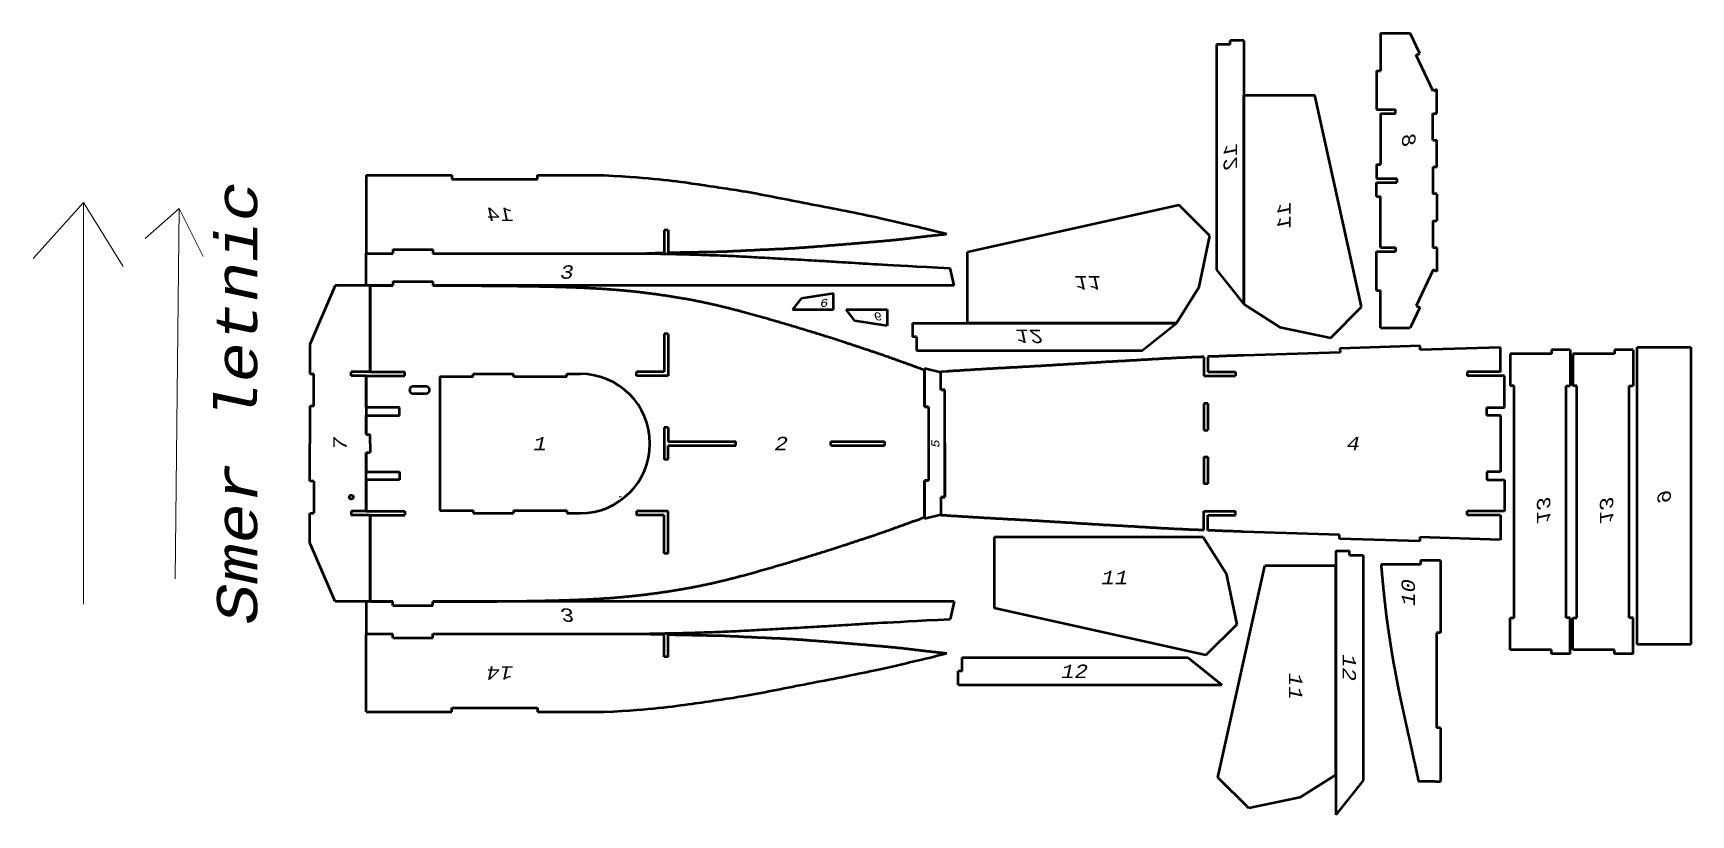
# Model space of a CAD drawing. Header units: millimetres. Extents: x -237 to 1000, y -57 to 526.
import ezdxf

# ---------------------------------------------------------------- set-up
doc = ezdxf.new("R2010")
doc.units = ezdxf.units.MM
doc.layers.get('0').update_dxf_attribs({"color": 1, "lineweight": 13, "true_color": 0xff0000})
doc.layers.add('Graviranje', color=1, linetype='Continuous', lineweight=25, true_color=0xff0000)
doc.layers.add('Rez', color=30, linetype='Continuous', lineweight=50, true_color=0xff7f00)
doc.styles.add('textstyle0', font='')
doc.styles.add('textstyle1', font='')
doc.styles.add('textstyle10', font='')
doc.styles.add('textstyle11', font='')
doc.styles.add('textstyle12', font='')
doc.styles.add('textstyle13', font='')
doc.styles.add('textstyle14', font='')
doc.styles.add('textstyle2', font='')
doc.styles.add('textstyle3', font='')
doc.styles.add('textstyle4', font='')
doc.styles.add('textstyle5', font='')
doc.styles.add('textstyle6', font='')
doc.styles.add('textstyle7', font='')
doc.styles.add('textstyle8', font='')
doc.styles.add('textstyle9', font='')
doc.styles.get('textstyle0').set_extended_font_data('CourierCad', italic=True)
doc.styles.get('textstyle1').set_extended_font_data('CourierCad', italic=True)
doc.styles.get('textstyle10').set_extended_font_data('CourierCad', italic=True)
doc.styles.get('textstyle11').set_extended_font_data('CourierCad', italic=True)
doc.styles.get('textstyle12').set_extended_font_data('CourierCad', italic=True)
doc.styles.get('textstyle13').set_extended_font_data('CourierCad', italic=True)
doc.styles.get('textstyle14').set_extended_font_data('CourierCad', italic=True)
doc.styles.get('textstyle2').set_extended_font_data('CourierCad', italic=True)
doc.styles.get('textstyle3').set_extended_font_data('CourierCad', italic=True)
doc.styles.get('textstyle4').set_extended_font_data('CourierCad', italic=True)
doc.styles.get('textstyle5').set_extended_font_data('CourierCad', italic=True)
doc.styles.get('textstyle6').set_extended_font_data('CourierCad', italic=True)
doc.styles.get('textstyle7').set_extended_font_data('CourierCad', italic=True)
doc.styles.get('textstyle8').set_extended_font_data('CourierCad', italic=True)
doc.styles.get('textstyle9').set_extended_font_data('CourierCad', italic=True)

msp = doc.modelspace()

# ---------------------------------------------------------------- texts
at = {"insert": (-85, 250.6), "char_height": 30, "attachment_point": 5, "rotation": 90, "style": 'textstyle0'}
msp.add_mtext('Smer letnic', dxfattribs=at)

# ---------------------------------------------------------------- blocks, each defined once
blk = doc.blocks.new('NosP')
at = {"layer": 'Rez'}
for p, q in [((-24.2, 8.4), (-30.6, 0)), ((0, 12), (-24.2, 8.4)), ((0, 0), (0, 12)), ((-30.6, 0), (0, 0))]:
    blk.add_line(p, q, dxfattribs=at)
at = {"layer": 'Graviranje', "insert": (-7, 5), "char_height": 6, "attachment_point": 5, "style": 'textstyle6'}
blk.add_mtext('6', dxfattribs=at)
blk = doc.blocks.new('paluba')
at = {"layer": 'Rez'}
for p, q in [((3, 118), (20, 118)), ((3, 53.5), (3, 118)), ((20, 121), (20, 118)), ((20, 121), (50, 121)), ((50, 121), (50, 118)), ((50, 118), (59, 118)), ((225.5, 82), (222.5, 82)), ((222.5, 82), (222.5, 53.5)), ((225.5, 82), (225.5, 50.5)), ((0, 27), (0, 50.5)), ((0, 50.5), (29, 50.5)), ((3, 53.5), (29, 53.5)), ((29, 50.5), (29, 53.5)), ((55, 50), (55, -50)), ((55, 50), (80, 50)), ((80, 50), (80, 52)), ((80, 52), (110, 52)), ((110, 50), (110, 52)), ((110, 50), (150, 50)), ((150, 50), (150, 52)), ((150, 52), (160, 52)), ((202, 50.5), (202, 53.5)), ((222.5, 53.5), (202, 53.5)), ((225.5, 50.5), (202, 50.5)), ((417, 27.5), (417, 55)), ((32.5, 40), (32.5, 40)), ((45, 42.5), (35, 42.5)), ((35, 37.5), (45, 37.5)), ((47.5, 40), (47.5, 40)), ((25, 27), (0, 27)), ((25, 21), (25, 27)), ((417, 27.5), (420, 27.5)), ((420, 27.5), (420, -27.5)), ((0, 6.7), (0, 21)), ((0, 21), (25, 21)), ((0, 6.7), (3, 6.7)), ((3, 0), (3, 6.7)), ((225.5, 12), (222.5, 12)), ((222.5, 12), (222.5, -12)), ((225.5, 12), (225.5, 1.5)), ((225.5, 1.5), (276, 1.5)), ((276, -1.5), (276, 1.5)), ((347, -1.5), (347, 1.5)), ((347, 1.5), (387, 1.5)), ((387, 1.5), (387, -1.5)), ((0, -6.7), (0, -21)), ((0, -6.7), (3, -6.7)), ((3, 0), (3, -6.7)), ((225.5, -12), (222.5, -12)), ((225.5, -12), (225.5, -1.5)), ((225.5, -1.5), (276, -1.5)), ((347, -1.5), (387, -1.5)), ((0, -21), (25, -21)), ((25, -21), (25, -27)), ((0, -27), (0, -50.5)), ((25, -27), (0, -27)), ((417, -27.5), (417, -55)), ((417, -27.5), (420, -27.5)), ((190, -40), (190, -39.5)), ((0, -50.5), (29, -50.5)), ((3, -53.5), (29, -53.5)), ((3, -53.5), (3, -118)), ((29, -50.5), (29, -53.5)), ((55, -50), (80, -50)), ((80, -50), (80, -52)), ((80, -52), (110, -52)), ((110, -50), (150, -50)), ((110, -50), (110, -52)), ((150, -50), (150, -52)), ((150, -52), (160, -52)), ((202, -50.5), (202, -53.5)), ((225.5, -50.5), (202, -50.5)), ((222.5, -53.5), (202, -53.5)), ((222.5, -82), (222.5, -53.5)), ((225.5, -82), (225.5, -50.5)), ((225.5, -82), (222.5, -82)), ((3, -118), (20, -118)), ((20, -121), (20, -118)), ((20, -121), (50, -121)), ((50, -118), (59, -118)), ((50, -121), (50, -118))]:
    blk.add_line(p, q, dxfattribs=at)
for centre, radius, start, end in [((160, 0), 52, 270, 90), ((35, 40), 2.5, 90, 180), ((35, 40), 2.5, 180, 270), ((45, 40), 2.5, 0, 90), ((45, 40), 2.5, 270, 0)]:
    blk.add_arc(centre, radius, start, end, dxfattribs=at)
for points in [[(59, 118), (99.9, 117.9), (138.8, 117.3), (167.6, 116.5), (199.6, 114.1), (229, 110), (253.7, 105.6), (283.9, 98.1), (322, 86.9), (354, 77), (375.1, 69.7), (383.2, 67.3), (402.5, 60.2), (417, 55)], [(59, -118), (99.9, -117.9), (138.8, -117.3), (167.6, -116.5), (199.6, -114.1), (229, -110), (253.7, -105.6), (283.9, -98.1), (322, -86.9), (354, -77), (375.1, -69.7), (383.2, -67.3), (402.5, -60.2), (417, -55)]]:
    blk.add_open_spline(points, degree=4, dxfattribs=at)
at = {"layer": 'Graviranje', "char_height": 10, "attachment_point": 5}
for s, insert, style in [('1', (130, 0), 'textstyle1'), ('2', (310, 0), 'textstyle2')]:
    blk.add_mtext(s, dxfattribs=dict(at, insert=insert, style=style))
blk = doc.blocks.new('R2-spredaj')
at = {"layer": 'Rez'}
for p, q in [((-118, 22), (-74, 41)), ((-74, 41), (-52, 41)), ((-52, 41), (-52, 38)), ((-28, 38), (-52, 38)), ((-28, 41), (0, 41)), ((-28, 38), (-28, 41)), ((28, 41), (0, 41)), ((28, 38), (28, 41)), ((28, 38), (52, 38)), ((74, 41), (52, 41)), ((52, 41), (52, 38)), ((118, 22), (74, 41)), ((-118, -4), (-118, 22)), ((118, -4), (118, 22)), ((-50.5, 10), (-53.5, 10)), ((-53.5, -4), (-53.5, 10)), ((-50.5, -1), (-50.5, 10)), ((50.5, 10), (53.5, 10)), ((50.5, -1), (50.5, 10)), ((53.5, -4), (53.5, 10)), ((-118, -4), (-53.5, -4)), ((-50.5, -1), (-6.7, -1)), ((-6.7, -1), (-6.7, -4)), ((0, -4), (-6.7, -4)), ((0, -4), (6.7, -4)), ((6.7, -1), (6.7, -4)), ((50.5, -1), (6.7, -1)), ((118, -4), (53.5, -4))]:
    blk.add_line(p, q, dxfattribs=at)
blk.add_circle((-40, 10), 1.5, dxfattribs=at)
at = {"layer": 'Graviranje', "insert": (0, 18.5), "char_height": 10, "attachment_point": 5, "style": 'textstyle7'}
blk.add_mtext('7', dxfattribs=at)
blk = doc.blocks.new('Nos')
at = {"layer": 'Rez'}
for p, q in [((-27.5, -3), (-27.5, 0)), ((56.1, 0), (27.5, 0)), ((27.5, -3), (27.5, 0)), ((53.1, -12.2), (56.1, 0)), ((-56.1, 0), (-27.5, 0)), ((-53.1, -12.2), (-56.1, 0)), ((-40, -12.2), (-53.1, -12.2)), ((-40, -15.2), (-40, -12.2)), ((27.5, -3), (-27.5, -3)), ((40, -12.2), (53.1, -12.2)), ((40, -15.2), (40, -12.2)), ((-40, -15.2), (40, -15.2))]:
    blk.add_line(p, q, dxfattribs=at)
at = {"layer": 'Graviranje', "insert": (0, -8.1), "char_height": 6, "attachment_point": 5, "style": 'textstyle5'}
blk.add_mtext('5', dxfattribs=at)
blk = doc.blocks.new('Bok')
at = {"layer": 'Rez'}
for p, q in [((20, 27), (20, 24)), ((20, 27), (50, 27)), ((50, 27), (50, 24)), ((0, 0), (0, 24)), ((0, 24), (20, 24)), ((50, 24), (201.6, 24)), ((439, 0), (436, 13)), ((20, 0), (0, 0)), ((20, 3), (20, 0)), ((20, 3), (50, 3)), ((50, 3), (50, 0)), ((439, 0), (50, 0))]:
    blk.add_line(p, q, dxfattribs=at)
blk.add_open_spline([(201.6, 24), (216.6, 23.8), (233.2, 23.5), (250, 23), (267.3, 22.4), (281.7, 21.7), (297.6, 20.8), (313, 20), (336.4, 18.6), (348, 18), (366.5, 16.8), (384.5, 15.7), (436, 13)], degree=3, dxfattribs=at)
at = {"layer": 'Graviranje', "insert": (150, 10), "char_height": 10, "attachment_point": 5, "style": 'textstyle3'}
blk.add_mtext('3', dxfattribs=at)
blk = doc.blocks.new('Stranica')
at = {"layer": 'Rez'}
for p, q in [((-128.1, 29.2), (-177.9, 29.2)), ((-128.1, 26.2), (-128.1, 29.2)), ((-64, 26.2), (-128.1, 26.2)), ((0, 29.2), (-64, 29.2)), ((-64, 29.2), (-64, 26.2)), ((0, 29.2), (0, -29.2)), ((-225.5, -12), (-222.5, -12)), ((-225.5, -12), (-225.5, -28.7)), ((-222.5, -12), (-222.5, -28.8)), ((-433.5, -14.7), (-433.6, -14.7)), ((-433.4, -14.7), (-433.5, -14.7)), ((-433.3, -14.7), (-433.4, -14.7)), ((-433.4, -14.7), (-433.4, -14.7)), ((-433.2, -14.7), (-433.3, -14.7)), ((-433.1, -14.7), (-433.2, -14.7)), ((-433, -14.7), (-433.1, -14.7)), ((-433.1, -14.7), (-433.1, -14.7)), ((-432.9, -14.7), (-433, -14.7)), ((-432.8, -14.8), (-432.9, -14.7)), ((-432.7, -14.8), (-432.8, -14.8)), ((-432.8, -14.8), (-432.8, -14.8)), ((-432.6, -14.8), (-432.7, -14.8)), ((-432.5, -14.8), (-432.6, -14.8)), ((-432.4, -14.8), (-432.5, -14.8)), ((-432.5, -14.8), (-432.5, -14.8)), ((-432.3, -14.8), (-432.4, -14.8)), ((-432.2, -14.8), (-432.3, -14.8)), ((-432.3, -14.8), (-432.3, -14.8)), ((-432.1, -14.8), (-432.2, -14.8)), ((-432, -14.8), (-432.1, -14.8)), ((-432, -14.9), (-432, -14.8)), ((-431.9, -14.9), (-432, -14.9)), ((-431.8, -14.9), (-431.9, -14.9)), ((-431.7, -14.9), (-431.8, -14.9)), ((-431.8, -14.9), (-431.8, -14.9)), ((-431.6, -14.9), (-431.7, -14.9)), ((-431.5, -14.9), (-431.6, -14.9)), ((-431.6, -14.9), (-431.6, -14.9)), ((-431.4, -14.9), (-431.5, -14.9)), ((-431.3, -14.9), (-431.4, -14.9)), ((-431.2, -14.9), (-431.3, -14.9)), ((-431.3, -14.9), (-431.3, -14.9)), ((-431.1, -14.9), (-431.2, -14.9)), ((-431, -15), (-431.1, -14.9)), ((-431.1, -14.9), (-431.1, -14.9)), ((-430.9, -15), (-431, -15)), ((-430.8, -15), (-430.9, -15)), ((-430.9, -15), (-430.9, -15)), ((-430.7, -15), (-430.8, -15)), ((-430.6, -15), (-430.7, -15)), ((-430.7, -15), (-430.7, -15)), ((-430.5, -15), (-430.6, -15)), ((-430.4, -15), (-430.5, -15)), ((-430.5, -15), (-430.5, -15)), ((-430.3, -15), (-430.4, -15)), ((-430.2, -15), (-430.3, -15)), ((-430.3, -15), (-430.3, -15)), ((-430.1, -15.1), (-430.2, -15)), ((-430.2, -15), (-430.2, -15)), ((-430, -15.1), (-430.1, -15.1)), ((-429.9, -15.1), (-430, -15.1)), ((-430, -15.1), (-430, -15.1)), ((-429.8, -15.1), (-429.9, -15.1)), ((-429.7, -15.1), (-429.8, -15.1)), ((-429.8, -15.1), (-429.8, -15.1)), ((-429.6, -15.1), (-429.7, -15.1)), ((-429.5, -15.1), (-429.6, -15.1)), ((-429.6, -15.1), (-429.6, -15.1)), ((-429.4, -15.1), (-429.5, -15.1)), ((-429.5, -15.1), (-429.5, -15.1)), ((-429.3, -15.1), (-429.4, -15.1)), ((-429.2, -15.1), (-429.3, -15.1)), ((-429.3, -15.1), (-429.3, -15.1)), ((-429.1, -15.2), (-429.2, -15.1)), ((-429, -15.2), (-429.1, -15.2)), ((-429.1, -15.2), (-429.1, -15.2)), ((-428.9, -15.2), (-429, -15.2)), ((-429, -15.2), (-429, -15.2)), ((-428.8, -15.2), (-428.9, -15.2)), ((-428.7, -15.2), (-428.8, -15.2)), ((-428.8, -15.2), (-428.8, -15.2)), ((-428.6, -15.2), (-428.7, -15.2)), ((-428.7, -15.2), (-428.7, -15.2)), ((-428.5, -15.2), (-428.6, -15.2)), ((-428.4, -15.2), (-428.5, -15.2)), ((-428.5, -15.2), (-428.5, -15.2)), ((-428.3, -15.2), (-428.4, -15.2)), ((-428.4, -15.2), (-428.4, -15.2)), ((-428.2, -15.3), (-428.3, -15.2)), ((-428.1, -15.3), (-428.2, -15.3)), ((-428.2, -15.3), (-428.2, -15.3)), ((-428, -15.3), (-428.1, -15.3)), ((-428.1, -15.3), (-428.1, -15.3)), ((-427.9, -15.3), (-428, -15.3)), ((-428, -15.3), (-428, -15.3)), ((-427.8, -15.3), (-427.9, -15.3)), ((-427.7, -15.3), (-427.8, -15.3)), ((-427.8, -15.3), (-427.8, -15.3)), ((-427.6, -15.3), (-427.7, -15.3)), ((-427.7, -15.3), (-427.7, -15.3)), ((-427.5, -15.3), (-427.6, -15.3)), ((-427.6, -15.3), (-427.6, -15.3)), ((-427.4, -15.3), (-427.5, -15.3)), ((-427.3, -15.4), (-427.4, -15.3)), ((-427.4, -15.3), (-427.4, -15.3)), ((-427.2, -15.4), (-427.3, -15.4)), ((-427.3, -15.4), (-427.3, -15.4)), ((-427.1, -15.4), (-427.2, -15.4)), ((-427.2, -15.4), (-427.2, -15.4)), ((-427, -15.4), (-427.1, -15.4)), ((-427.1, -15.4), (-427.1, -15.4)), ((-426.9, -15.4), (-427, -15.4)), ((-426.8, -15.4), (-426.9, -15.4)), ((-426.9, -15.4), (-426.9, -15.4)), ((-426.7, -15.4), (-426.8, -15.4)), ((-426.8, -15.4), (-426.8, -15.4)), ((-426.6, -15.4), (-426.7, -15.4)), ((-426.7, -15.4), (-426.7, -15.4)), ((-426.5, -15.4), (-426.6, -15.4)), ((-426.6, -15.4), (-426.6, -15.4)), ((-426.4, -15.5), (-426.5, -15.4)), ((-426.5, -15.4), (-426.5, -15.4)), ((-426.3, -15.5), (-426.4, -15.5)), ((-426.2, -15.5), (-426.3, -15.5)), ((-426.3, -15.5), (-426.3, -15.5)), ((-426.1, -15.5), (-426.2, -15.5)), ((-426.2, -15.5), (-426.2, -15.5)), ((-426, -15.5), (-426.1, -15.5)), ((-426.1, -15.5), (-426.1, -15.5)), ((-425.9, -15.5), (-426, -15.5)), ((-426, -15.5), (-426, -15.5)), ((-425.8, -15.5), (-425.9, -15.5)), ((-425.9, -15.5), (-425.9, -15.5)), ((-425.7, -15.5), (-425.8, -15.5)), ((-425.8, -15.5), (-425.8, -15.5)), ((-425.6, -15.5), (-425.7, -15.5)), ((-425.7, -15.5), (-425.7, -15.5)), ((-425.5, -15.5), (-425.6, -15.5)), ((-425.6, -15.5), (-425.6, -15.5)), ((-425.5, -15.6), (-425.5, -15.5)), ((-425.4, -15.6), (-425.5, -15.6)), ((-425.3, -15.6), (-425.4, -15.6)), ((-425.2, -15.6), (-425.3, -15.6)), ((-425.3, -15.6), (-425.3, -15.6)), ((-425.1, -15.6), (-425.2, -15.6)), ((-425.2, -15.6), (-425.2, -15.6)), ((-425, -15.6), (-425.1, -15.6)), ((-425.1, -15.6), (-425.1, -15.6)), ((-424.9, -15.6), (-425, -15.6)), ((-425, -15.6), (-425, -15.6)), ((-424.8, -15.6), (-424.9, -15.6)), ((-424.9, -15.6), (-424.9, -15.6)), ((-424.7, -15.6), (-424.8, -15.6)), ((-424.8, -15.6), (-424.8, -15.6)), ((-424.6, -15.6), (-424.7, -15.6)), ((-424.7, -15.6), (-424.7, -15.6)), ((-424.5, -15.7), (-424.6, -15.6)), ((-424.6, -15.6), (-424.6, -15.6)), ((-424.4, -15.7), (-424.5, -15.7)), ((-424.5, -15.7), (-424.5, -15.7)), ((-424.3, -15.7), (-424.4, -15.7)), ((-424.4, -15.7), (-424.4, -15.7)), ((-424.2, -15.7), (-424.3, -15.7)), ((-424.3, -15.7), (-424.3, -15.7)), ((-424.1, -15.7), (-424.2, -15.7)), ((-424.2, -15.7), (-424.2, -15.7)), ((-424, -15.7), (-424.1, -15.7)), ((-424.1, -15.7), (-424.1, -15.7)), ((-423.9, -15.7), (-424, -15.7)), ((-424, -15.7), (-424, -15.7)), ((-423.8, -15.7), (-423.9, -15.7)), ((-423.9, -15.7), (-423.9, -15.7)), ((-423.7, -15.7), (-423.8, -15.7)), ((-423.8, -15.7), (-423.8, -15.7)), ((-423.6, -15.7), (-423.7, -15.7)), ((-423.7, -15.7), (-423.7, -15.7)), ((-423.6, -15.8), (-423.6, -15.7)), ((-423.5, -15.8), (-423.6, -15.8)), ((-423.4, -15.8), (-423.5, -15.8)), ((-423.5, -15.8), (-423.5, -15.8)), ((-423.3, -15.8), (-423.4, -15.8)), ((-423.4, -15.8), (-423.4, -15.8)), ((-423.2, -15.8), (-423.3, -15.8)), ((-423.3, -15.8), (-423.3, -15.8)), ((-423.1, -15.8), (-423.2, -15.8)), ((-423.2, -15.8), (-423.2, -15.8)), ((-423, -15.8), (-423.1, -15.8)), ((-423.1, -15.8), (-423.1, -15.8)), ((-422.9, -15.8), (-423, -15.8)), ((-423, -15.8), (-423, -15.8)), ((-422.8, -15.8), (-422.9, -15.8)), ((-422.9, -15.8), (-422.9, -15.8)), ((-422.9, -15.8), (-422.9, -15.8)), ((-422.7, -15.9), (-422.8, -15.8)), ((-422.8, -15.8), (-422.8, -15.8)), ((-422.6, -15.9), (-422.7, -15.9)), ((-422.7, -15.9), (-422.7, -15.9)), ((-422.5, -15.9), (-422.6, -15.9)), ((-422.6, -15.9), (-422.6, -15.9)), ((-422.4, -15.9), (-422.5, -15.9)), ((-422.5, -15.9), (-422.5, -15.9)), ((-422.3, -15.9), (-422.4, -15.9)), ((-422.4, -15.9), (-422.4, -15.9)), ((-422.2, -15.9), (-422.3, -15.9)), ((-422.3, -15.9), (-422.3, -15.9)), ((-422.1, -15.9), (-422.2, -15.9)), ((-422.2, -15.9), (-422.2, -15.9)), ((-422, -15.9), (-422.1, -15.9)), ((-422.1, -15.9), (-422.1, -15.9)), ((-421.9, -15.9), (-422, -15.9)), ((-422, -15.9), (-422, -15.9)), ((-421.8, -15.9), (-421.9, -15.9)), ((-421.9, -15.9), (-421.9, -15.9)), ((-421.8, -16), (-421.8, -15.9)), ((-421.7, -16), (-421.8, -16)), ((-421.6, -16), (-421.7, -16)), ((-421.7, -16), (-421.7, -16)), ((-421.5, -16), (-421.6, -16)), ((-421.6, -16), (-421.6, -16)), ((-421.4, -16), (-421.5, -16)), ((-421.5, -16), (-421.5, -16)), ((-421.3, -16), (-421.4, -16)), ((-421.4, -16), (-421.4, -16)), ((-421.2, -16), (-421.3, -16)), ((-421.3, -16), (-421.3, -16)), ((-421.1, -16), (-421.2, -16)), ((-421.2, -16), (-421.2, -16)), ((-421, -16), (-421.1, -16)), ((-421.1, -16), (-421.1, -16)), ((-420.9, -16), (-421, -16)), ((-421, -16), (-421, -16)), ((-420.9, -16.1), (-420.9, -16)), ((-420.8, -16.1), (-420.9, -16.1)), ((-420.7, -16.1), (-420.8, -16.1)), ((-420.8, -16.1), (-420.8, -16.1)), ((-420.6, -16.1), (-420.7, -16.1)), ((-420.7, -16.1), (-420.7, -16.1)), ((-420.5, -16.1), (-420.6, -16.1)), ((-420.6, -16.1), (-420.6, -16.1)), ((-420.4, -16.1), (-420.5, -16.1)), ((-420.5, -16.1), (-420.5, -16.1)), ((-420.3, -16.1), (-420.4, -16.1)), ((-420.4, -16.1), (-420.4, -16.1)), ((-420.4, -16.1), (-420.4, -16.1)), ((-420.2, -16.1), (-420.3, -16.1)), ((-420.3, -16.1), (-420.3, -16.1)), ((-420.1, -16.1), (-420.2, -16.1)), ((-420.2, -16.1), (-420.2, -16.1)), ((-420, -16.2), (-420.1, -16.1)), ((-420.1, -16.1), (-420.1, -16.1)), ((-419.9, -16.2), (-420, -16.2)), ((-419.8, -16.2), (-419.9, -16.2)), ((-419.9, -16.2), (-419.9, -16.2)), ((-419.7, -16.2), (-419.8, -16.2)), ((-419.8, -16.2), (-419.8, -16.2)), ((-419.6, -16.2), (-419.7, -16.2)), ((-419.7, -16.2), (-419.7, -16.2)), ((-419.5, -16.2), (-419.6, -16.2)), ((-419.6, -16.2), (-419.6, -16.2)), ((-419.4, -16.2), (-419.5, -16.2)), ((-419.5, -16.2), (-419.5, -16.2)), ((-419.3, -16.2), (-419.4, -16.2)), ((-419.4, -16.2), (-419.4, -16.2)), ((-419.2, -16.2), (-419.3, -16.2)), ((-419.3, -16.2), (-419.3, -16.2)), ((-419.1, -16.3), (-419.2, -16.2)), ((-419.2, -16.2), (-419.2, -16.2)), ((-419, -16.3), (-419.1, -16.3)), ((-419.1, -16.3), (-419.1, -16.3)), ((-418.9, -16.3), (-419, -16.3)), ((-419, -16.3), (-419, -16.3)), ((-418.8, -16.3), (-418.9, -16.3)), ((-418.9, -16.3), (-418.9, -16.3)), ((-418.7, -16.3), (-418.8, -16.3)), ((-418.8, -16.3), (-418.8, -16.3)), ((-418.6, -16.3), (-418.7, -16.3)), ((-418.7, -16.3), (-418.7, -16.3)), ((-418.5, -16.3), (-418.6, -16.3)), ((-418.6, -16.3), (-418.6, -16.3)), ((-418.4, -16.3), (-418.5, -16.3)), ((-418.5, -16.3), (-418.5, -16.3)), ((-418.3, -16.3), (-418.4, -16.3)), ((-418.4, -16.3), (-418.4, -16.3)), ((-418.2, -16.4), (-418.3, -16.3)), ((-418.1, -16.4), (-418.2, -16.4)), ((-418.2, -16.4), (-418.2, -16.4)), ((-418, -16.4), (-418.1, -16.4)), ((-418.1, -16.4), (-418.1, -16.4)), ((-417.9, -16.4), (-418, -16.4)), ((-418, -16.4), (-418, -16.4)), ((-417.8, -16.4), (-417.9, -16.4)), ((-417.9, -16.4), (-417.9, -16.4)), ((-417.7, -16.4), (-417.8, -16.4)), ((-417.8, -16.4), (-417.8, -16.4)), ((-417.6, -16.4), (-417.7, -16.4)), ((-417.7, -16.4), (-417.7, -16.4)), ((-417.5, -16.4), (-417.6, -16.4)), ((-417.6, -16.4), (-417.6, -16.4)), ((-417.4, -16.4), (-417.5, -16.4)), ((-417.4, -16.5), (-417.4, -16.4)), ((-417.3, -16.5), (-417.4, -16.5)), ((-417.2, -16.5), (-417.3, -16.5)), ((-417.3, -16.5), (-417.3, -16.5)), ((-417.1, -16.5), (-417.2, -16.5)), ((-417.2, -16.5), (-417.2, -16.5)), ((-417, -16.5), (-417.1, -16.5)), ((-417.1, -16.5), (-417.1, -16.5)), ((-416.9, -16.5), (-417, -16.5)), ((-417, -16.5), (-417, -16.5)), ((-416.8, -16.5), (-416.9, -16.5)), ((-416.9, -16.5), (-416.9, -16.5)), ((-416.7, -16.5), (-416.8, -16.5)), ((-416.6, -16.5), (-416.7, -16.5)), ((-416.7, -16.5), (-416.7, -16.5)), ((-416.6, -16.6), (-416.6, -16.5)), ((-416.5, -16.6), (-416.6, -16.6)), ((-416.4, -16.6), (-416.5, -16.6)), ((-416.5, -16.6), (-416.5, -16.6)), ((-416.3, -16.6), (-416.4, -16.6)), ((-416.4, -16.6), (-416.4, -16.6)), ((-416.2, -16.6), (-416.3, -16.6)), ((-416.1, -16.6), (-416.2, -16.6)), ((-416.2, -16.6), (-416.2, -16.6)), ((-416, -16.6), (-416.1, -16.6)), ((-416.1, -16.6), (-416.1, -16.6)), ((-415.9, -16.6), (-416, -16.6)), ((-416, -16.6), (-416, -16.6)), ((-415.8, -16.6), (-415.9, -16.6)), ((-415.9, -16.6), (-415.9, -16.6)), ((-415.8, -16.7), (-415.8, -16.6)), ((-415.7, -16.7), (-415.8, -16.7)), ((-415.6, -16.7), (-415.7, -16.7)), ((-415.5, -16.7), (-415.6, -16.7)), ((-415.6, -16.7), (-415.6, -16.7)), ((-415.4, -16.7), (-415.5, -16.7)), ((-415.5, -16.7), (-415.5, -16.7)), ((-415.3, -16.7), (-415.4, -16.7)), ((-415.4, -16.7), (-415.4, -16.7)), ((-415.2, -16.7), (-415.3, -16.7)), ((-415.3, -16.7), (-415.3, -16.7)), ((-415.1, -16.7), (-415.2, -16.7)), ((-415, -16.7), (-415.1, -16.7)), ((-415.1, -16.7), (-415.1, -16.7)), ((-414.9, -16.8), (-415, -16.7)), ((-415, -16.7), (-415, -16.7)), ((-414.8, -16.8), (-414.9, -16.8)), ((-414.9, -16.8), (-414.9, -16.8)), ((-414.7, -16.8), (-414.8, -16.8)), ((-414.6, -16.8), (-414.7, -16.8)), ((-414.7, -16.8), (-414.7, -16.8)), ((-414.5, -16.8), (-414.6, -16.8)), ((-414.6, -16.8), (-414.6, -16.8)), ((-414.4, -16.8), (-414.5, -16.8)), ((-414.5, -16.8), (-414.5, -16.8)), ((-414.3, -16.8), (-414.4, -16.8)), ((-414.4, -16.8), (-414.4, -16.8)), ((-414.2, -16.8), (-414.3, -16.8)), ((-414.1, -16.8), (-414.2, -16.8)), ((-414.2, -16.8), (-414.2, -16.8)), ((-414.1, -16.9), (-414.1, -16.8)), ((-414, -16.9), (-414.1, -16.9)), ((-413.9, -16.9), (-414, -16.9)), ((-414, -16.9), (-414, -16.9)), ((-413.8, -16.9), (-413.9, -16.9)), ((-413.7, -16.9), (-413.8, -16.9)), ((-413.8, -16.9), (-413.8, -16.9)), ((-413.6, -16.9), (-413.7, -16.9)), ((-413.7, -16.9), (-413.7, -16.9)), ((-413.5, -16.9), (-413.6, -16.9)), ((-413.6, -16.9), (-413.6, -16.9)), ((-413.4, -16.9), (-413.5, -16.9)), ((-413.5, -16.9), (-413.5, -16.9)), ((-413.3, -16.9), (-413.4, -16.9)), ((-413.2, -17), (-413.3, -16.9)), ((-413.3, -16.9), (-413.3, -16.9)), ((-413.1, -17), (-413.2, -17)), ((-413.2, -17), (-413.2, -17)), ((-413, -17), (-413.1, -17)), ((-413.1, -17), (-413.1, -17)), ((-412.9, -17), (-413, -17)), ((-412.8, -17), (-412.9, -17)), ((-412.9, -17), (-412.9, -17)), ((-412.7, -17), (-412.8, -17)), ((-412.8, -17), (-412.8, -17)), ((-412.6, -17), (-412.7, -17)), ((-412.7, -17), (-412.7, -17)), ((-412.5, -17), (-412.6, -17)), ((-412.6, -17), (-412.6, -17)), ((-412.4, -17), (-412.5, -17)), ((-412.4, -17.1), (-412.4, -17)), ((-412.3, -17.1), (-412.4, -17.1)), ((-412.2, -17.1), (-412.3, -17.1)), ((-412.3, -17.1), (-412.3, -17.1)), ((-412.1, -17.1), (-412.2, -17.1)), ((-412.2, -17.1), (-412.2, -17.1)), ((-412, -17.1), (-412.1, -17.1)), ((-411.9, -17.1), (-412, -17.1)), ((-412, -17.1), (-412, -17.1)), ((-411.8, -17.1), (-411.9, -17.1)), ((-411.9, -17.1), (-411.9, -17.1)), ((-411.7, -17.1), (-411.8, -17.1)), ((-411.8, -17.1), (-411.8, -17.1)), ((-411.6, -17.2), (-411.7, -17.1)), ((-411.7, -17.1), (-411.7, -17.1)), ((-411.5, -17.2), (-411.6, -17.2)), ((-411.4, -17.2), (-411.5, -17.2)), ((-411.5, -17.2), (-411.5, -17.2)), ((-411.3, -17.2), (-411.4, -17.2)), ((-411.4, -17.2), (-411.4, -17.2)), ((-411.2, -17.2), (-411.3, -17.2)), ((-411.3, -17.2), (-411.3, -17.2)), ((-411.1, -17.2), (-411.2, -17.2)), ((-411, -17.2), (-411.1, -17.2)), ((-411.1, -17.2), (-411.1, -17.2)), ((-410.9, -17.2), (-411, -17.2)), ((-411, -17.2), (-411, -17.2)), ((-410.8, -17.2), (-410.9, -17.2)), ((-410.9, -17.2), (-410.9, -17.2)), ((-410.8, -17.3), (-410.8, -17.2)), ((-410.7, -17.3), (-410.8, -17.3)), ((-410.6, -17.3), (-410.7, -17.3)), ((-410.5, -17.3), (-410.6, -17.3)), ((-410.6, -17.3), (-410.6, -17.3)), ((-410.4, -17.3), (-410.5, -17.3)), ((-410.5, -17.3), (-410.5, -17.3)), ((-410.3, -17.3), (-410.4, -17.3)), ((-410.4, -17.3), (-410.4, -17.3)), ((-410.2, -17.3), (-410.3, -17.3)), ((-410.3, -17.3), (-410.3, -17.3)), ((-410.1, -17.3), (-410.2, -17.3)), ((-410, -17.3), (-410.1, -17.3)), ((-410.1, -17.3), (-410.1, -17.3)), ((-409.9, -17.4), (-410, -17.3)), ((-410, -17.3), (-410, -17.3)), ((-409.8, -17.4), (-409.9, -17.4)), ((-409.9, -17.4), (-409.9, -17.4)), ((-409.7, -17.4), (-409.8, -17.4)), ((-409.8, -17.4), (-409.8, -17.4)), ((-409.6, -17.4), (-409.7, -17.4)), ((-409.5, -17.4), (-409.6, -17.4)), ((-409.6, -17.4), (-409.6, -17.4)), ((-409.4, -17.4), (-409.5, -17.4)), ((-409.5, -17.4), (-409.5, -17.4)), ((-409.3, -17.4), (-409.4, -17.4)), ((-409.4, -17.4), (-409.4, -17.4)), ((-409.2, -17.4), (-409.3, -17.4)), ((-409.3, -17.4), (-409.3, -17.4)), ((-409.2, -17.5), (-409.2, -17.4)), ((-409.1, -17.5), (-409.2, -17.5)), ((-409, -17.5), (-409.1, -17.5)), ((-408.9, -17.5), (-409, -17.5)), ((-409, -17.5), (-409, -17.5)), ((-408.8, -17.5), (-408.9, -17.5)), ((-408.9, -17.5), (-408.9, -17.5)), ((-408.7, -17.5), (-408.8, -17.5)), ((-408.8, -17.5), (-408.8, -17.5)), ((-408.6, -17.5), (-408.7, -17.5)), ((-408.7, -17.5), (-408.7, -17.5)), ((-408.5, -17.5), (-408.6, -17.5)), ((-408.6, -17.5), (-408.6, -17.5)), ((-408.4, -17.5), (-408.5, -17.5)), ((-408.3, -17.5), (-408.4, -17.5)), ((-408.4, -17.5), (-408.4, -17.5)), ((-408.3, -17.6), (-408.3, -17.5)), ((-408.2, -17.6), (-408.3, -17.6)), ((-408.1, -17.6), (-408.2, -17.6)), ((-408.2, -17.6), (-408.2, -17.6)), ((-408, -17.6), (-408.1, -17.6)), ((-408.1, -17.6), (-408.1, -17.6)), ((-407.9, -17.6), (-408, -17.6)), ((-408, -17.6), (-408, -17.6)), ((-407.8, -17.6), (-407.9, -17.6)), ((-407.9, -17.6), (-407.9, -17.6)), ((-407.7, -17.6), (-407.8, -17.6)), ((-407.8, -17.6), (-407.8, -17.6)), ((-407.6, -17.6), (-407.7, -17.6)), ((-407.5, -17.6), (-407.6, -17.6)), ((-407.6, -17.6), (-407.6, -17.6)), ((-407.5, -17.7), (-407.5, -17.6)), ((-407.4, -17.7), (-407.5, -17.7)), ((-407.3, -17.7), (-407.4, -17.7)), ((-407.4, -17.7), (-407.4, -17.7)), ((-407.2, -17.7), (-407.3, -17.7)), ((-407.3, -17.7), (-407.3, -17.7)), ((-407.1, -17.7), (-407.2, -17.7)), ((-407.2, -17.7), (-407.2, -17.7)), ((-407, -17.7), (-407.1, -17.7)), ((-407.1, -17.7), (-407.1, -17.7)), ((-406.9, -17.7), (-407, -17.7)), ((-407, -17.7), (-407, -17.7)), ((-406.8, -17.7), (-406.9, -17.7)), ((-406.9, -17.7), (-406.9, -17.7)), ((-406.7, -17.7), (-406.8, -17.7)), ((-406.8, -17.7), (-406.8, -17.7)), ((-406.7, -17.8), (-406.7, -17.7)), ((-406.6, -17.8), (-406.7, -17.8)), ((-406.5, -17.8), (-406.6, -17.8)), ((-406.6, -17.8), (-406.6, -17.8)), ((-406.4, -17.8), (-406.5, -17.8)), ((-406.5, -17.8), (-406.5, -17.8)), ((-406.3, -17.8), (-406.4, -17.8)), ((-406.4, -17.8), (-406.4, -17.8)), ((-406.2, -17.8), (-406.3, -17.8)), ((-406.3, -17.8), (-406.3, -17.8)), ((-406.1, -17.8), (-406.2, -17.8)), ((-406, -17.8), (-406.1, -17.8)), ((-406.1, -17.8), (-406.1, -17.8)), ((-405.9, -17.8), (-406, -17.8)), ((-406, -17.8), (-406, -17.8)), ((-405.8, -17.9), (-405.9, -17.8)), ((-405.9, -17.8), (-405.9, -17.8)), ((-405.7, -17.9), (-405.8, -17.9)), ((-405.8, -17.9), (-405.8, -17.9)), ((-405.6, -17.9), (-405.7, -17.9)), ((-405.7, -17.9), (-405.7, -17.9)), ((-405.7, -17.9), (-405.7, -17.9)), ((-405.5, -17.9), (-405.6, -17.9)), ((-405.6, -17.9), (-405.6, -17.9)), ((-405.4, -17.9), (-405.5, -17.9)), ((-405.5, -17.9), (-405.5, -17.9)), ((-405.3, -17.9), (-405.4, -17.9)), ((-405.4, -17.9), (-405.4, -17.9)), ((-405.2, -17.9), (-405.3, -17.9)), ((-405.3, -17.9), (-405.3, -17.9)), ((-405.1, -17.9), (-405.2, -17.9)), ((-405.2, -17.9), (-405.2, -17.9)), ((-405, -18), (-405.1, -17.9)), ((-405.1, -17.9), (-405.1, -17.9)), ((-404.9, -18), (-405, -18)), ((-405, -18), (-405, -18)), ((-404.8, -18), (-404.9, -18)), ((-404.9, -18), (-404.9, -18)), ((-404.7, -18), (-404.8, -18)), ((-404.8, -18), (-404.8, -18)), ((-404.6, -18), (-404.7, -18)), ((-404.7, -18), (-404.7, -18)), ((-404.5, -18), (-404.6, -18)), ((-404.6, -18), (-404.6, -18)), ((-404.4, -18), (-404.5, -18)), ((-404.5, -18), (-404.5, -18)), ((-404.3, -18), (-404.4, -18)), ((-404.4, -18), (-404.4, -18)), ((-404.4, -18), (-404.4, -18)), ((-404.2, -18), (-404.3, -18)), ((-404.3, -18), (-404.3, -18)), ((-404.2, -18.1), (-404.2, -18)), ((-404.1, -18.1), (-404.2, -18.1)), ((-404, -18.1), (-404.1, -18.1)), ((-404.1, -18.1), (-404.1, -18.1)), ((-403.9, -18.1), (-404, -18.1)), ((-404, -18.1), (-404, -18.1)), ((-403.8, -18.1), (-403.9, -18.1)), ((-403.9, -18.1), (-403.9, -18.1)), ((-403.7, -18.1), (-403.8, -18.1)), ((-403.8, -18.1), (-403.8, -18.1)), ((-403.8, -18.1), (-403.8, -18.1)), ((-403.6, -18.1), (-403.7, -18.1)), ((-403.7, -18.1), (-403.7, -18.1)), ((-403.5, -18.1), (-403.6, -18.1)), ((-403.6, -18.1), (-403.6, -18.1)), ((-403.4, -18.1), (-403.5, -18.1)), ((-403.5, -18.1), (-403.5, -18.1)), ((-403.3, -18.2), (-403.4, -18.1)), ((-403.4, -18.1), (-403.4, -18.1)), ((-403.2, -18.2), (-403.3, -18.2)), ((-403.3, -18.2), (-403.3, -18.2)), ((-403.3, -18.2), (-403.3, -18.2)), ((-403.1, -18.2), (-403.2, -18.2)), ((-403.2, -18.2), (-403.2, -18.2)), ((-403, -18.2), (-403.1, -18.2)), ((-403.1, -18.2), (-403.1, -18.2)), ((-402.9, -18.2), (-403, -18.2)), ((-403, -18.2), (-403, -18.2)), ((-402.8, -18.2), (-402.9, -18.2)), ((-402.9, -18.2), (-402.9, -18.2)), ((-402.9, -18.2), (-402.9, -18.2)), ((-402.7, -18.2), (-402.8, -18.2)), ((-402.8, -18.2), (-402.8, -18.2)), ((-402.6, -18.2), (-402.7, -18.2)), ((-402.7, -18.2), (-402.7, -18.2)), ((-402.5, -18.2), (-402.6, -18.2)), ((-402.6, -18.2), (-402.6, -18.2)), ((-402.6, -18.2), (-402.6, -18.2)), ((-402.5, -18.3), (-402.5, -18.2)), ((-402.4, -18.3), (-402.5, -18.3)), ((-402.3, -18.3), (-402.4, -18.3)), ((-402.4, -18.3), (-402.4, -18.3)), ((-402.2, -18.3), (-402.3, -18.3)), ((-402.3, -18.3), (-402.3, -18.3)), ((-402.3, -18.3), (-402.3, -18.3)), ((-402.1, -18.3), (-402.2, -18.3)), ((-402.2, -18.3), (-402.2, -18.3)), ((-402, -18.3), (-402.1, -18.3)), ((-402.1, -18.3), (-402.1, -18.3)), ((-401.9, -18.3), (-402, -18.3)), ((-402, -18.3), (-402, -18.3)), ((-402, -18.3), (-402, -18.3)), ((-401.8, -18.3), (-401.9, -18.3)), ((-401.9, -18.3), (-401.9, -18.3)), ((-401.7, -18.3), (-401.8, -18.3)), ((-401.8, -18.3), (-401.8, -18.3)), ((-401.6, -18.4), (-401.7, -18.3)), ((-401.7, -18.3), (-401.7, -18.3)), ((-401.7, -18.3), (-401.7, -18.3)), ((-401.5, -18.4), (-401.6, -18.4)), ((-401.6, -18.4), (-401.6, -18.4)), ((-401.4, -18.4), (-401.5, -18.4)), ((-401.5, -18.4), (-401.5, -18.4)), ((-401.5, -18.4), (-401.5, -18.4)), ((-401.3, -18.4), (-401.4, -18.4)), ((-401.4, -18.4), (-401.4, -18.4)), ((-401.2, -18.4), (-401.3, -18.4)), ((-401.3, -18.4), (-401.3, -18.4)), ((-401.1, -18.4), (-401.2, -18.4)), ((-401.2, -18.4), (-401.2, -18.4)), ((-401.2, -18.4), (-401.2, -18.4)), ((-401, -18.4), (-401.1, -18.4)), ((-401.1, -18.4), (-401.1, -18.4)), ((-400.9, -18.4), (-401, -18.4)), ((-401, -18.4), (-401, -18.4)), ((-401, -18.4), (-401, -18.4)), ((-400.8, -18.4), (-400.9, -18.4)), ((-400.9, -18.4), (-400.9, -18.4)), ((-400.7, -18.5), (-400.8, -18.4)), ((-400.8, -18.4), (-400.8, -18.4)), ((-400.8, -18.4), (-400.8, -18.4)), ((-400.6, -18.5), (-400.7, -18.5)), ((-400.7, -18.5), (-400.7, -18.5)), ((-400.5, -18.5), (-400.6, -18.5)), ((-400.6, -18.5), (-400.6, -18.5)), ((-400.6, -18.5), (-400.6, -18.5)), ((-400.4, -18.5), (-400.5, -18.5)), ((-400.5, -18.5), (-400.5, -18.5)), ((-400.3, -18.5), (-400.4, -18.5)), ((-400.4, -18.5), (-400.4, -18.5)), ((-400.4, -18.5), (-400.4, -18.5)), ((-400.2, -18.5), (-400.3, -18.5)), ((-400.3, -18.5), (-400.3, -18.5)), ((-400.1, -18.5), (-400.2, -18.5)), ((-400.2, -18.5), (-400.2, -18.5)), ((-400.2, -18.5), (-400.2, -18.5)), ((-400, -18.5), (-400.1, -18.5)), ((-400.1, -18.5), (-400.1, -18.5)), ((-399.9, -18.5), (-400, -18.5)), ((-400, -18.5), (-400, -18.5)), ((-400, -18.5), (-400, -18.5)), ((-399.8, -18.6), (-399.9, -18.5)), ((-399.9, -18.5), (-399.9, -18.5)), ((-399.7, -18.6), (-399.8, -18.6)), ((-399.8, -18.6), (-399.8, -18.6)), ((-399.8, -18.6), (-399.8, -18.6)), ((-399.6, -18.6), (-399.7, -18.6)), ((-399.7, -18.6), (-399.7, -18.6)), ((-399.5, -18.6), (-399.6, -18.6)), ((-399.6, -18.6), (-399.6, -18.6)), ((-399.6, -18.6), (-399.6, -18.6)), ((-399.4, -18.6), (-399.5, -18.6)), ((-399.5, -18.6), (-399.5, -18.6)), ((-399.3, -18.6), (-399.4, -18.6)), ((-399.4, -18.6), (-399.4, -18.6)), ((-399.4, -18.6), (-399.4, -18.6)), ((-399.2, -18.6), (-399.3, -18.6)), ((-399.3, -18.6), (-399.3, -18.6)), ((-399.1, -18.6), (-399.2, -18.6)), ((-399.2, -18.6), (-399.2, -18.6)), ((-399.2, -18.6), (-399.2, -18.6)), ((-399, -18.6), (-399.1, -18.6)), ((-399.1, -18.6), (-399.1, -18.6)), ((-398.9, -18.7), (-399, -18.6)), ((-399, -18.6), (-399, -18.6)), ((-399, -18.6), (-399, -18.6)), ((-398.8, -18.7), (-398.9, -18.7)), ((-398.9, -18.7), (-398.9, -18.7)), ((-398.9, -18.7), (-398.9, -18.7)), ((-398.7, -18.7), (-398.8, -18.7)), ((-398.8, -18.7), (-398.8, -18.7)), ((-398.6, -18.7), (-398.7, -18.7)), ((-398.7, -18.7), (-398.7, -18.7)), ((-398.7, -18.7), (-398.7, -18.7)), ((-398.5, -18.7), (-398.6, -18.7)), ((-398.6, -18.7), (-398.6, -18.7)), ((-398.4, -18.7), (-398.5, -18.7)), ((-398.5, -18.7), (-398.5, -18.7)), ((-398.5, -18.7), (-398.5, -18.7)), ((-398.3, -18.7), (-398.4, -18.7)), ((-398.4, -18.7), (-398.4, -18.7)), ((-398.4, -18.7), (-398.4, -18.7)), ((-398.2, -18.7), (-398.3, -18.7)), ((-398.3, -18.7), (-398.3, -18.7)), ((-398.1, -18.7), (-398.2, -18.7)), ((-398.2, -18.7), (-398.2, -18.7)), ((-398.2, -18.7), (-398.2, -18.7)), ((-398, -18.7), (-398.1, -18.7)), ((-398.1, -18.7), (-398.1, -18.7)), ((-398, -18.8), (-398, -18.7)), ((-397.9, -18.8), (-398, -18.8)), ((-398, -18.8), (-398, -18.8)), ((-397.8, -18.8), (-397.9, -18.8)), ((-397.9, -18.8), (-397.9, -18.8)), ((-397.9, -18.8), (-397.9, -18.8)), ((-397.7, -18.8), (-397.8, -18.8)), ((-397.8, -18.8), (-397.8, -18.8)), ((-397.6, -18.8), (-397.7, -18.8)), ((-397.7, -18.8), (-397.7, -18.8)), ((-397.7, -18.8), (-397.7, -18.8)), ((-397.5, -18.8), (-397.6, -18.8)), ((-397.6, -18.8), (-397.6, -18.8)), ((-397.4, -18.8), (-397.5, -18.8)), ((-397.5, -18.8), (-397.5, -18.8)), ((-397.5, -18.8), (-397.5, -18.8)), ((-397.3, -18.8), (-397.4, -18.8)), ((-397.4, -18.8), (-397.4, -18.8)), ((-397.4, -18.8), (-397.4, -18.8)), ((-397.2, -18.8), (-397.3, -18.8)), ((-397.3, -18.8), (-397.3, -18.8)), ((-397.1, -18.8), (-397.2, -18.8)), ((-397.2, -18.8), (-397.2, -18.8)), ((-397.2, -18.8), (-397.2, -18.8)), ((-397, -18.9), (-397.1, -18.8)), ((-397.1, -18.8), (-397.1, -18.8)), ((-396.9, -18.9), (-397, -18.9)), ((-397, -18.9), (-397, -18.9)), ((-397, -18.9), (-397, -18.9)), ((-396.8, -18.9), (-396.9, -18.9)), ((-396.9, -18.9), (-396.9, -18.9)), ((-396.9, -18.9), (-396.9, -18.9)), ((-396.7, -18.9), (-396.8, -18.9)), ((-396.8, -18.9), (-396.8, -18.9)), ((-396.6, -18.9), (-396.7, -18.9)), ((-396.7, -18.9), (-396.7, -18.9)), ((-396.7, -18.9), (-396.7, -18.9)), ((-396.5, -18.9), (-396.6, -18.9)), ((-396.6, -18.9), (-396.6, -18.9)), ((-396.6, -18.9), (-396.6, -18.9)), ((-396.4, -18.9), (-396.5, -18.9)), ((-396.5, -18.9), (-396.5, -18.9)), ((-396.3, -18.9), (-396.4, -18.9)), ((-396.4, -18.9), (-396.4, -18.9)), ((-396.4, -18.9), (-396.4, -18.9)), ((-396.2, -18.9), (-396.3, -18.9)), ((-396.3, -18.9), (-396.3, -18.9)), ((-396.1, -18.9), (-396.2, -18.9)), ((-396.2, -18.9), (-396.2, -18.9)), ((-396.2, -18.9), (-396.2, -18.9)), ((-396.1, -19), (-396.1, -18.9)), ((-396, -19), (-396.1, -19)), ((-396.1, -19), (-396.1, -19)), ((-395.9, -19), (-396, -19)), ((-396, -19), (-396, -19)), ((-395.8, -19), (-395.9, -19)), ((-395.9, -19), (-395.9, -19)), ((-395.9, -19), (-395.9, -19)), ((-395.7, -19), (-395.8, -19)), ((-395.8, -19), (-395.8, -19)), ((-395.6, -19), (-395.7, -19)), ((-395.7, -19), (-395.7, -19)), ((-395.7, -19), (-395.7, -19)), ((-395.5, -19), (-395.6, -19)), ((-395.6, -19), (-395.6, -19)), ((-395.6, -19), (-395.6, -19)), ((-395.4, -19), (-395.5, -19)), ((-395.5, -19), (-395.5, -19)), ((-395.3, -19), (-395.4, -19)), ((-395.4, -19), (-395.4, -19)), ((-395.4, -19), (-395.4, -19)), ((-395.2, -19), (-395.3, -19)), ((-395.3, -19), (-395.3, -19)), ((-395.1, -19.1), (-395.2, -19)), ((-395.2, -19), (-395.2, -19)), ((-395.2, -19), (-395.2, -19)), ((-395, -19.1), (-395.1, -19.1)), ((-395.1, -19.1), (-395.1, -19.1)), ((-395.1, -19.1), (-395.1, -19.1)), ((-394.9, -19.1), (-395, -19.1)), ((-395, -19.1), (-395, -19.1)), ((-394.8, -19.1), (-394.9, -19.1)), ((-394.9, -19.1), (-394.9, -19.1)), ((-394.9, -19.1), (-394.9, -19.1)), ((-394.7, -19.1), (-394.8, -19.1)), ((-394.8, -19.1), (-394.8, -19.1)), ((-394.6, -19.1), (-394.7, -19.1)), ((-394.7, -19.1), (-394.7, -19.1)), ((-394.7, -19.1), (-394.7, -19.1)), ((-394.5, -19.1), (-394.6, -19.1)), ((-394.6, -19.1), (-394.6, -19.1)), ((-394.4, -19.1), (-394.5, -19.1)), ((-394.5, -19.1), (-394.5, -19.1)), ((-394.5, -19.1), (-394.5, -19.1)), ((-394.3, -19.1), (-394.4, -19.1)), ((-394.4, -19.1), (-394.4, -19.1)), ((-394.2, -19.1), (-394.3, -19.1)), ((-394.3, -19.1), (-394.3, -19.1)), ((-394.3, -19.1), (-394.3, -19.1)), ((-394.1, -19.1), (-394.2, -19.1)), ((-394.2, -19.1), (-394.2, -19.1)), ((-394.1, -19.2), (-394.1, -19.1)), ((-394, -19.2), (-394.1, -19.2)), ((-394.1, -19.2), (-394.1, -19.2)), ((-393.9, -19.2), (-394, -19.2)), ((-394, -19.2), (-394, -19.2)), ((-393.8, -19.2), (-393.9, -19.2)), ((-393.9, -19.2), (-393.9, -19.2)), ((-393.9, -19.2), (-393.9, -19.2)), ((-393.7, -19.2), (-393.8, -19.2)), ((-393.8, -19.2), (-393.8, -19.2)), ((-393.6, -19.2), (-393.7, -19.2)), ((-393.7, -19.2), (-393.7, -19.2)), ((-393.7, -19.2), (-393.7, -19.2)), ((-393.5, -19.2), (-393.6, -19.2)), ((-393.6, -19.2), (-393.6, -19.2)), ((-393.4, -19.2), (-393.5, -19.2)), ((-393.5, -19.2), (-393.5, -19.2)), ((-393.5, -19.2), (-393.5, -19.2)), ((-393.3, -19.2), (-393.4, -19.2)), ((-393.4, -19.2), (-393.4, -19.2)), ((-393.2, -19.2), (-393.3, -19.2)), ((-393.3, -19.2), (-393.3, -19.2)), ((-393.3, -19.2), (-393.3, -19.2)), ((-393.1, -19.2), (-393.2, -19.2)), ((-393.2, -19.2), (-393.2, -19.2)), ((-393.1, -19.3), (-393.1, -19.2)), ((-393, -19.3), (-393.1, -19.3)), ((-393.1, -19.3), (-393.1, -19.3)), ((-392.9, -19.3), (-393, -19.3)), ((-393, -19.3), (-393, -19.3)), ((-392.8, -19.3), (-392.9, -19.3)), ((-392.9, -19.3), (-392.9, -19.3)), ((-392.9, -19.3), (-392.9, -19.3)), ((-392.7, -19.3), (-392.8, -19.3)), ((-392.8, -19.3), (-392.8, -19.3)), ((-392.6, -19.3), (-392.7, -19.3)), ((-392.7, -19.3), (-392.7, -19.3)), ((-392.7, -19.3), (-392.7, -19.3)), ((-392.5, -19.3), (-392.6, -19.3)), ((-392.6, -19.3), (-392.6, -19.3)), ((-392.4, -19.3), (-392.5, -19.3)), ((-392.5, -19.3), (-392.5, -19.3)), ((-392.3, -19.3), (-392.4, -19.3)), ((-392.4, -19.3), (-392.4, -19.3)), ((-392.4, -19.3), (-392.4, -19.3)), ((-392.2, -19.3), (-392.3, -19.3)), ((-392.3, -19.3), (-392.3, -19.3)), ((-392.1, -19.3), (-392.2, -19.3)), ((-392.2, -19.3), (-392.2, -19.3)), ((-392.2, -19.3), (-392.2, -19.3)), ((-392, -19.4), (-392.1, -19.3)), ((-392.1, -19.3), (-392.1, -19.3)), ((-391.9, -19.4), (-392, -19.4)), ((-392, -19.4), (-392, -19.4)), ((-392, -19.4), (-392, -19.4)), ((-391.8, -19.4), (-391.9, -19.4)), ((-391.9, -19.4), (-391.9, -19.4)), ((-391.7, -19.4), (-391.8, -19.4)), ((-391.8, -19.4), (-391.8, -19.4)), ((-391.6, -19.4), (-391.7, -19.4)), ((-391.7, -19.4), (-391.7, -19.4)), ((-391.7, -19.4), (-391.7, -19.4)), ((-391.5, -19.4), (-391.6, -19.4)), ((-391.6, -19.4), (-391.6, -19.4)), ((-391.4, -19.4), (-391.5, -19.4)), ((-391.5, -19.4), (-391.5, -19.4)), ((-391.3, -19.4), (-391.4, -19.4)), ((-391.4, -19.4), (-391.4, -19.4)), ((-391.4, -19.4), (-391.4, -19.4)), ((-391.2, -19.4), (-391.3, -19.4)), ((-391.3, -19.4), (-391.3, -19.4)), ((-391.1, -19.4), (-391.2, -19.4)), ((-391.2, -19.4), (-391.2, -19.4)), ((-391, -19.4), (-391.1, -19.4)), ((-391.1, -19.4), (-391.1, -19.4)), ((-391.1, -19.4), (-391.1, -19.4)), ((-391, -19.5), (-391, -19.4)), ((-390.9, -19.5), (-391, -19.5)), ((-390.8, -19.5), (-390.9, -19.5)), ((-390.9, -19.5), (-390.9, -19.5)), ((-390.7, -19.5), (-390.8, -19.5)), ((-390.8, -19.5), (-390.8, -19.5)), ((-390.8, -19.5), (-390.8, -19.5)), ((-390.6, -19.5), (-390.7, -19.5)), ((-390.7, -19.5), (-390.7, -19.5)), ((-390.5, -19.5), (-390.6, -19.5)), ((-390.6, -19.5), (-390.6, -19.5)), ((-390.4, -19.5), (-390.5, -19.5)), ((-390.5, -19.5), (-390.5, -19.5)), ((-390.5, -19.5), (-390.5, -19.5)), ((-390.3, -19.5), (-390.4, -19.5)), ((-390.4, -19.5), (-390.4, -19.5)), ((-390.2, -19.5), (-390.3, -19.5)), ((-390.3, -19.5), (-390.3, -19.5)), ((-390.1, -19.5), (-390.2, -19.5)), ((-390.2, -19.5), (-390.2, -19.5)), ((-390.2, -19.5), (-390.2, -19.5)), ((-390, -19.5), (-390.1, -19.5)), ((-390.1, -19.5), (-390.1, -19.5)), ((-389.9, -19.5), (-390, -19.5)), ((-390, -19.5), (-390, -19.5)), ((-389.9, -19.6), (-389.9, -19.5)), ((-389.8, -19.6), (-389.9, -19.6)), ((-389.7, -19.6), (-389.8, -19.6)), ((-389.8, -19.6), (-389.8, -19.6)), ((-389.8, -19.6), (-389.8, -19.6)), ((-389.6, -19.6), (-389.7, -19.6)), ((-389.7, -19.6), (-389.7, -19.6)), ((-389.5, -19.6), (-389.6, -19.6)), ((-389.6, -19.6), (-389.6, -19.6)), ((-389.4, -19.6), (-389.5, -19.6)), ((-389.5, -19.6), (-389.5, -19.6)), ((-389.3, -19.6), (-389.4, -19.6)), ((-389.4, -19.6), (-389.4, -19.6)), ((-389.4, -19.6), (-389.4, -19.6)), ((-389.2, -19.6), (-389.3, -19.6)), ((-389.3, -19.6), (-389.3, -19.6)), ((-389.1, -19.6), (-389.2, -19.6)), ((-389.2, -19.6), (-389.2, -19.6)), ((-389, -19.6), (-389.1, -19.6)), ((-389.1, -19.6), (-389.1, -19.6)), ((-388.9, -19.6), (-389, -19.6)), ((-389, -19.6), (-389, -19.6)), ((-388.8, -19.7), (-388.9, -19.6)), ((-388.9, -19.6), (-388.9, -19.6)), ((-388.9, -19.6), (-388.9, -19.6)), ((-388.7, -19.7), (-388.8, -19.7)), ((-388.8, -19.7), (-388.8, -19.7)), ((-388.6, -19.7), (-388.7, -19.7)), ((-388.7, -19.7), (-388.7, -19.7)), ((-388.5, -19.7), (-388.6, -19.7)), ((-388.6, -19.7), (-388.6, -19.7)), ((-388.4, -19.7), (-388.5, -19.7)), ((-388.5, -19.7), (-388.5, -19.7)), ((-388.3, -19.7), (-388.4, -19.7)), ((-388.4, -19.7), (-388.4, -19.7)), ((-388.2, -19.7), (-388.3, -19.7)), ((-388.3, -19.7), (-388.3, -19.7)), ((-388.3, -19.7), (-388.3, -19.7)), ((-388.1, -19.7), (-388.2, -19.7)), ((-388.2, -19.7), (-388.2, -19.7)), ((-388, -19.7), (-388.1, -19.7)), ((-388.1, -19.7), (-388.1, -19.7)), ((-387.9, -19.7), (-388, -19.7)), ((-388, -19.7), (-388, -19.7)), ((-387.8, -19.7), (-387.9, -19.7)), ((-387.9, -19.7), (-387.9, -19.7)), ((-387.7, -19.7), (-387.8, -19.7)), ((-387.8, -19.7), (-387.8, -19.7)), ((-387.7, -19.8), (-387.7, -19.7)), ((-387.6, -19.8), (-387.7, -19.8)), ((-387.5, -19.8), (-387.6, -19.8)), ((-387.6, -19.8), (-387.6, -19.8)), ((-387.6, -19.8), (-387.6, -19.8)), ((-387.4, -19.8), (-387.5, -19.8)), ((-387.5, -19.8), (-387.5, -19.8)), ((-387.3, -19.8), (-387.4, -19.8)), ((-387.4, -19.8), (-387.4, -19.8)), ((-387.2, -19.8), (-387.3, -19.8)), ((-387.3, -19.8), (-387.3, -19.8)), ((-387.1, -19.8), (-387.2, -19.8)), ((-387.2, -19.8), (-387.2, -19.8)), ((-387, -19.8), (-387.1, -19.8)), ((-387.1, -19.8), (-387.1, -19.8)), ((-386.9, -19.8), (-387, -19.8)), ((-387, -19.8), (-387, -19.8)), ((-386.8, -19.8), (-386.9, -19.8)), ((-386.9, -19.8), (-386.9, -19.8)), ((-386.7, -19.8), (-386.8, -19.8)), ((-386.8, -19.8), (-386.8, -19.8)), ((-386.6, -19.8), (-386.7, -19.8)), ((-386.7, -19.8), (-386.7, -19.8)), ((-386.6, -19.9), (-386.6, -19.8)), ((-386.5, -19.9), (-386.6, -19.9)), ((-386.4, -19.9), (-386.5, -19.9)), ((-386.5, -19.9), (-386.5, -19.9)), ((-386.3, -19.9), (-386.4, -19.9)), ((-386.4, -19.9), (-386.4, -19.9)), ((-386.2, -19.9), (-386.3, -19.9)), ((-386.3, -19.9), (-386.3, -19.9)), ((-386.1, -19.9), (-386.2, -19.9)), ((-386.2, -19.9), (-386.2, -19.9)), ((-386, -19.9), (-386.1, -19.9)), ((-386.1, -19.9), (-386.1, -19.9)), ((-386.1, -19.9), (-386.1, -19.9)), ((-385.9, -19.9), (-386, -19.9)), ((-386, -19.9), (-386, -19.9)), ((-385.8, -19.9), (-385.9, -19.9)), ((-385.9, -19.9), (-385.9, -19.9)), ((-385.7, -19.9), (-385.8, -19.9)), ((-385.8, -19.9), (-385.8, -19.9)), ((-385.6, -19.9), (-385.7, -19.9)), ((-385.7, -19.9), (-385.7, -19.9)), ((-385.5, -19.9), (-385.6, -19.9)), ((-385.6, -19.9), (-385.6, -19.9)), ((-385.4, -20), (-385.5, -19.9)), ((-385.3, -20), (-385.4, -20)), ((-385.4, -20), (-385.4, -20)), ((-385.2, -20), (-385.3, -20)), ((-385.3, -20), (-385.3, -20)), ((-385.1, -20), (-385.2, -20)), ((-385.2, -20), (-385.2, -20)), ((-385, -20), (-385.1, -20)), ((-385.1, -20), (-385.1, -20)), ((-384.9, -20), (-385, -20)), ((-385, -20), (-385, -20)), ((-384.8, -20), (-384.9, -20)), ((-384.9, -20), (-384.9, -20)), ((-384.7, -20), (-384.8, -20)), ((-384.8, -20), (-384.8, -20)), ((-384.6, -20), (-384.7, -20)), ((-384.7, -20), (-384.7, -20)), ((-384.5, -20), (-384.6, -20)), ((-384.6, -20), (-384.6, -20)), ((-384.4, -20), (-384.5, -20)), ((-384.5, -20), (-384.5, -20)), ((-384.3, -20), (-384.4, -20)), ((-384.4, -20), (-384.4, -20)), ((-384.3, -20.1), (-384.3, -20)), ((-384.2, -20.1), (-384.3, -20.1)), ((-384.1, -20.1), (-384.2, -20.1)), ((-384.2, -20.1), (-384.2, -20.1)), ((-384, -20.1), (-384.1, -20.1)), ((-384.1, -20.1), (-384.1, -20.1)), ((-383.9, -20.1), (-384, -20.1)), ((-384, -20.1), (-384, -20.1)), ((-383.8, -20.1), (-383.9, -20.1)), ((-383.7, -20.1), (-383.8, -20.1)), ((-383.8, -20.1), (-383.8, -20.1)), ((-383.6, -20.1), (-383.7, -20.1)), ((-383.7, -20.1), (-383.7, -20.1)), ((-383.5, -20.1), (-383.6, -20.1)), ((-383.6, -20.1), (-383.6, -20.1)), ((-383.4, -20.1), (-383.5, -20.1)), ((-383.5, -20.1), (-383.5, -20.1)), ((-383.3, -20.1), (-383.4, -20.1)), ((-383.4, -20.1), (-383.4, -20.1)), ((-383.2, -20.1), (-383.3, -20.1)), ((-383.3, -20.1), (-383.3, -20.1)), ((-383.1, -20.2), (-383.2, -20.1)), ((-383.2, -20.1), (-383.2, -20.1)), ((-383, -20.2), (-383.1, -20.2)), ((-382.9, -20.2), (-383, -20.2)), ((-383, -20.2), (-383, -20.2)), ((-382.8, -20.2), (-382.9, -20.2)), ((-382.9, -20.2), (-382.9, -20.2)), ((-382.7, -20.2), (-382.8, -20.2)), ((-382.8, -20.2), (-382.8, -20.2)), ((-382.6, -20.2), (-382.7, -20.2)), ((-382.7, -20.2), (-382.7, -20.2)), ((-382.5, -20.2), (-382.6, -20.2)), ((-382.6, -20.2), (-382.6, -20.2)), ((-382.4, -20.2), (-382.5, -20.2)), ((-382.3, -20.2), (-382.4, -20.2)), ((-382.4, -20.2), (-382.4, -20.2)), ((-382.2, -20.2), (-382.3, -20.2)), ((-382.3, -20.2), (-382.3, -20.2)), ((-382.1, -20.2), (-382.2, -20.2)), ((-382.2, -20.2), (-382.2, -20.2)), ((-382, -20.2), (-382.1, -20.2)), ((-382.1, -20.2), (-382.1, -20.2)), ((-381.9, -20.3), (-382, -20.2)), ((-381.8, -20.3), (-381.9, -20.3)), ((-381.9, -20.3), (-381.9, -20.3)), ((-381.7, -20.3), (-381.8, -20.3)), ((-381.8, -20.3), (-381.8, -20.3)), ((-381.6, -20.3), (-381.7, -20.3)), ((-381.7, -20.3), (-381.7, -20.3)), ((-381.5, -20.3), (-381.6, -20.3)), ((-381.6, -20.3), (-381.6, -20.3)), ((-381.4, -20.3), (-381.5, -20.3)), ((-381.3, -20.3), (-381.4, -20.3)), ((-381.4, -20.3), (-381.4, -20.3)), ((-381.2, -20.3), (-381.3, -20.3)), ((-381.3, -20.3), (-381.3, -20.3)), ((-381.1, -20.3), (-381.2, -20.3)), ((-381.2, -20.3), (-381.2, -20.3)), ((-381, -20.3), (-381.1, -20.3)), ((-380.9, -20.3), (-381, -20.3)), ((-381, -20.3), (-381, -20.3)), ((-380.8, -20.3), (-380.9, -20.3)), ((-380.9, -20.3), (-380.9, -20.3)), ((-380.8, -20.4), (-380.8, -20.3)), ((-380.7, -20.4), (-380.8, -20.4)), ((-380.6, -20.4), (-380.7, -20.4)), ((-380.5, -20.4), (-380.6, -20.4)), ((-380.6, -20.4), (-380.6, -20.4)), ((-380.4, -20.4), (-380.5, -20.4)), ((-380.5, -20.4), (-380.5, -20.4)), ((-380.3, -20.4), (-380.4, -20.4)), ((-380.4, -20.4), (-380.4, -20.4)), ((-380.2, -20.4), (-380.3, -20.4)), ((-380.1, -20.4), (-380.2, -20.4)), ((-380.2, -20.4), (-380.2, -20.4)), ((-380, -20.4), (-380.1, -20.4)), ((-380.1, -20.4), (-380.1, -20.4)), ((-379.9, -20.4), (-380, -20.4)), ((-380, -20.4), (-380, -20.4)), ((-379.8, -20.4), (-379.9, -20.4)), ((-379.7, -20.4), (-379.8, -20.4)), ((-379.8, -20.4), (-379.8, -20.4)), ((-379.6, -20.5), (-379.7, -20.4)), ((-379.7, -20.4), (-379.7, -20.4)), ((-379.5, -20.5), (-379.6, -20.5)), ((-379.4, -20.5), (-379.5, -20.5)), ((-379.5, -20.5), (-379.5, -20.5)), ((-379.3, -20.5), (-379.4, -20.5)), ((-379.4, -20.5), (-379.4, -20.5)), ((-379.2, -20.5), (-379.3, -20.5)), ((-379.3, -20.5), (-379.3, -20.5)), ((-379.1, -20.5), (-379.2, -20.5)), ((-379, -20.5), (-379.1, -20.5)), ((-379.1, -20.5), (-379.1, -20.5)), ((-378.9, -20.5), (-379, -20.5)), ((-379, -20.5), (-379, -20.5)), ((-378.8, -20.5), (-378.9, -20.5)), ((-378.7, -20.5), (-378.8, -20.5)), ((-378.8, -20.5), (-378.8, -20.5)), ((-378.6, -20.5), (-378.7, -20.5)), ((-378.7, -20.5), (-378.7, -20.5)), ((-378.5, -20.5), (-378.6, -20.5)), ((-378.6, -20.5), (-378.6, -20.5)), ((-378.4, -20.6), (-378.5, -20.5)), ((-378.3, -20.6), (-378.4, -20.6)), ((-378.4, -20.6), (-378.4, -20.6)), ((-378.2, -20.6), (-378.3, -20.6)), ((-378.3, -20.6), (-378.3, -20.6)), ((-378.1, -20.6), (-378.2, -20.6)), ((-378, -20.6), (-378.1, -20.6)), ((-378.1, -20.6), (-378.1, -20.6)), ((-377.9, -20.6), (-378, -20.6)), ((-378, -20.6), (-378, -20.6)), ((-377.8, -20.6), (-377.9, -20.6)), ((-377.7, -20.6), (-377.8, -20.6)), ((-377.8, -20.6), (-377.8, -20.6)), ((-377.6, -20.6), (-377.7, -20.6)), ((-377.7, -20.6), (-377.7, -20.6)), ((-377.5, -20.6), (-377.6, -20.6)), ((-377.4, -20.6), (-377.5, -20.6)), ((-377.5, -20.6), (-377.5, -20.6)), ((-377.3, -20.6), (-377.4, -20.6)), ((-377.4, -20.6), (-377.4, -20.6)), ((-377.2, -20.7), (-377.3, -20.6)), ((-377.1, -20.7), (-377.2, -20.7)), ((-377.2, -20.7), (-377.2, -20.7)), ((-377, -20.7), (-377.1, -20.7)), ((-377.1, -20.7), (-377.1, -20.7)), ((-376.9, -20.7), (-377, -20.7)), ((-376.8, -20.7), (-376.9, -20.7)), ((-376.9, -20.7), (-376.9, -20.7)), ((-376.7, -20.7), (-376.8, -20.7)), ((-376.8, -20.7), (-376.8, -20.7)), ((-376.6, -20.7), (-376.7, -20.7)), ((-376.7, -20.7), (-376.7, -20.7)), ((-376.5, -20.7), (-376.6, -20.7)), ((-376.4, -20.7), (-376.5, -20.7)), ((-376.5, -20.7), (-376.5, -20.7)), ((-376.3, -20.7), (-376.4, -20.7)), ((-376.4, -20.7), (-376.4, -20.7)), ((-376.2, -20.7), (-376.3, -20.7)), ((-376.1, -20.7), (-376.2, -20.7)), ((-376.2, -20.7), (-376.2, -20.7)), ((-376.1, -20.8), (-376.1, -20.7)), ((-376, -20.8), (-376.1, -20.8)), ((-375.9, -20.8), (-376, -20.8)), ((-375.8, -20.8), (-375.9, -20.8)), ((-375.9, -20.8), (-375.9, -20.8)), ((-375.7, -20.8), (-375.8, -20.8)), ((-375.6, -20.8), (-375.7, -20.8)), ((-375.7, -20.8), (-375.7, -20.8)), ((-375.5, -20.8), (-375.6, -20.8)), ((-375.6, -20.8), (-375.6, -20.8)), ((-375.4, -20.8), (-375.5, -20.8)), ((-375.3, -20.8), (-375.4, -20.8)), ((-375.4, -20.8), (-375.4, -20.8)), ((-375.2, -20.8), (-375.3, -20.8)), ((-375.3, -20.8), (-375.3, -20.8)), ((-375.1, -20.8), (-375.2, -20.8)), ((-375, -20.8), (-375.1, -20.8)), ((-375.1, -20.8), (-375.1, -20.8)), ((-374.9, -20.8), (-375, -20.8)), ((-375, -20.8), (-375, -20.8)), ((-374.8, -20.9), (-374.9, -20.8)), ((-374.7, -20.9), (-374.8, -20.9)), ((-374.8, -20.9), (-374.8, -20.9)), ((-374.6, -20.9), (-374.7, -20.9)), ((-374.7, -20.9), (-374.7, -20.9)), ((-374.5, -20.9), (-374.6, -20.9)), ((-374.4, -20.9), (-374.5, -20.9)), ((-374.5, -20.9), (-374.5, -20.9)), ((-374.3, -20.9), (-374.4, -20.9)), ((-374.4, -20.9), (-374.4, -20.9)), ((-374.2, -20.9), (-374.3, -20.9)), ((-374.1, -20.9), (-374.2, -20.9)), ((-374.2, -20.9), (-374.2, -20.9)), ((-374, -20.9), (-374.1, -20.9)), ((-374.1, -20.9), (-374.1, -20.9)), ((-373.9, -20.9), (-374, -20.9)), ((-373.8, -20.9), (-373.9, -20.9)), ((-373.9, -20.9), (-373.9, -20.9)), ((-373.7, -21), (-373.8, -20.9)), ((-373.8, -20.9), (-373.8, -20.9)), ((-373.6, -21), (-373.7, -21)), ((-373.5, -21), (-373.6, -21)), ((-373.6, -21), (-373.6, -21)), ((-373.4, -21), (-373.5, -21)), ((-373.5, -21), (-373.5, -21)), ((-373.3, -21), (-373.4, -21)), ((-373.2, -21), (-373.3, -21)), ((-373.3, -21), (-373.3, -21)), ((-373.1, -21), (-373.2, -21)), ((-373.2, -21), (-373.2, -21)), ((-373, -21), (-373.1, -21)), ((-372.9, -21), (-373, -21)), ((-373, -21), (-373, -21)), ((-372.8, -21), (-372.9, -21)), ((-372.9, -21), (-372.9, -21)), ((-372.7, -21), (-372.8, -21)), ((-372.6, -21), (-372.7, -21)), ((-372.7, -21), (-372.7, -21)), ((-372.5, -21.1), (-372.6, -21)), ((-372.6, -21), (-372.6, -21)), ((-372.4, -21.1), (-372.5, -21.1)), ((-372.3, -21.1), (-372.4, -21.1)), ((-372.4, -21.1), (-372.4, -21.1)), ((-372.2, -21.1), (-372.3, -21.1)), ((-372.3, -21.1), (-372.3, -21.1)), ((-372.1, -21.1), (-372.2, -21.1)), ((-372, -21.1), (-372.1, -21.1)), ((-372.1, -21.1), (-372.1, -21.1)), ((-371.9, -21.1), (-372, -21.1)), ((-372, -21.1), (-372, -21.1)), ((-371.8, -21.1), (-371.9, -21.1)), ((-371.7, -21.1), (-371.8, -21.1)), ((-371.8, -21.1), (-371.8, -21.1)), ((-371.6, -21.1), (-371.7, -21.1)), ((-371.7, -21.1), (-371.7, -21.1)), ((-371.5, -21.1), (-371.6, -21.1)), ((-371.4, -21.1), (-371.5, -21.1)), ((-371.5, -21.1), (-371.5, -21.1)), ((-371.3, -21.2), (-371.4, -21.1)), ((-371.4, -21.1), (-371.4, -21.1)), ((-371.2, -21.2), (-371.3, -21.2)), ((-371.1, -21.2), (-371.2, -21.2)), ((-371.2, -21.2), (-371.2, -21.2)), ((-371, -21.2), (-371.1, -21.2)), ((-371.1, -21.2), (-371.1, -21.2)), ((-370.9, -21.2), (-371, -21.2)), ((-370.8, -21.2), (-370.9, -21.2)), ((-370.9, -21.2), (-370.9, -21.2)), ((-370.7, -21.2), (-370.8, -21.2)), ((-370.8, -21.2), (-370.8, -21.2)), ((-370.6, -21.2), (-370.7, -21.2)), ((-370.7, -21.2), (-370.7, -21.2)), ((-370.5, -21.2), (-370.6, -21.2)), ((-370.4, -21.2), (-370.5, -21.2)), ((-370.5, -21.2), (-370.5, -21.2)), ((-370.3, -21.2), (-370.4, -21.2)), ((-370.4, -21.2), (-370.4, -21.2)), ((-370.2, -21.2), (-370.3, -21.2)), ((-370.1, -21.3), (-370.2, -21.2)), ((-370.2, -21.2), (-370.2, -21.2)), ((-370, -21.3), (-370.1, -21.3)), ((-370.1, -21.3), (-370.1, -21.3)), ((-369.9, -21.3), (-370, -21.3)), ((-369.8, -21.3), (-369.9, -21.3)), ((-369.9, -21.3), (-369.9, -21.3)), ((-369.7, -21.3), (-369.8, -21.3)), ((-369.8, -21.3), (-369.8, -21.3)), ((-369.6, -21.3), (-369.7, -21.3)), ((-369.7, -21.3), (-369.7, -21.3)), ((-369.5, -21.3), (-369.6, -21.3)), ((-369.4, -21.3), (-369.5, -21.3)), ((-369.5, -21.3), (-369.5, -21.3)), ((-369.3, -21.3), (-369.4, -21.3)), ((-369.4, -21.3), (-369.4, -21.3)), ((-369.2, -21.3), (-369.3, -21.3)), ((-369.1, -21.3), (-369.2, -21.3)), ((-369.2, -21.3), (-369.2, -21.3)), ((-369, -21.3), (-369.1, -21.3)), ((-369.1, -21.3), (-369.1, -21.3)), ((-369, -21.4), (-369, -21.3)), ((-368.9, -21.4), (-369, -21.4)), ((-368.8, -21.4), (-368.9, -21.4)), ((-368.7, -21.4), (-368.8, -21.4)), ((-368.8, -21.4), (-368.8, -21.4)), ((-368.6, -21.4), (-368.7, -21.4)), ((-368.7, -21.4), (-368.7, -21.4)), ((-368.5, -21.4), (-368.6, -21.4)), ((-368.6, -21.4), (-368.6, -21.4)), ((-368.4, -21.4), (-368.5, -21.4)), ((-368.3, -21.4), (-368.4, -21.4)), ((-368.4, -21.4), (-368.4, -21.4)), ((-368.2, -21.4), (-368.3, -21.4)), ((-368.3, -21.4), (-368.3, -21.4)), ((-368.1, -21.4), (-368.2, -21.4)), ((-368, -21.4), (-368.1, -21.4)), ((-368.1, -21.4), (-368.1, -21.4)), ((-367.9, -21.4), (-368, -21.4)), ((-368, -21.4), (-368, -21.4)), ((-367.8, -21.5), (-367.9, -21.4)), ((-367.9, -21.4), (-367.9, -21.4)), ((-367.7, -21.5), (-367.8, -21.5)), ((-367.8, -21.5), (-367.8, -21.5)), ((-367.6, -21.5), (-367.7, -21.5)), ((-367.5, -21.5), (-367.6, -21.5)), ((-367.6, -21.5), (-367.6, -21.5)), ((-367.4, -21.5), (-367.5, -21.5)), ((-367.5, -21.5), (-367.5, -21.5)), ((-367.3, -21.5), (-367.4, -21.5)), ((-367.4, -21.5), (-367.4, -21.5)), ((-367.2, -21.5), (-367.3, -21.5)), ((-367.1, -21.5), (-367.2, -21.5)), ((-367.2, -21.5), (-367.2, -21.5)), ((-367, -21.5), (-367.1, -21.5)), ((-367.1, -21.5), (-367.1, -21.5)), ((-366.9, -21.5), (-367, -21.5)), ((-367, -21.5), (-367, -21.5)), ((-366.8, -21.5), (-366.9, -21.5)), ((-366.7, -21.5), (-366.8, -21.5)), ((-366.8, -21.5), (-366.8, -21.5)), ((-366.6, -21.6), (-366.7, -21.5)), ((-366.7, -21.5), (-366.7, -21.5)), ((-366.5, -21.6), (-366.6, -21.6)), ((-366.6, -21.6), (-366.6, -21.6)), ((-366.4, -21.6), (-366.5, -21.6)), ((-366.5, -21.6), (-366.5, -21.6)), ((-366.3, -21.6), (-366.4, -21.6)), ((-366.2, -21.6), (-366.3, -21.6)), ((-366.3, -21.6), (-366.3, -21.6)), ((-366.1, -21.6), (-366.2, -21.6)), ((-366.2, -21.6), (-366.2, -21.6)), ((-366, -21.6), (-366.1, -21.6)), ((-366.1, -21.6), (-366.1, -21.6)), ((-365.9, -21.6), (-366, -21.6)), ((-366, -21.6), (-366, -21.6)), ((-365.8, -21.6), (-365.9, -21.6)), ((-365.7, -21.6), (-365.8, -21.6)), ((-365.8, -21.6), (-365.8, -21.6)), ((-365.6, -21.6), (-365.7, -21.6)), ((-365.7, -21.6), (-365.7, -21.6)), ((-365.5, -21.6), (-365.6, -21.6)), ((-365.6, -21.6), (-365.6, -21.6)), ((-365.5, -21.7), (-365.5, -21.6)), ((-365.4, -21.7), (-365.5, -21.7)), ((-365.3, -21.7), (-365.4, -21.7)), ((-365.4, -21.7), (-365.4, -21.7)), ((-365.2, -21.7), (-365.3, -21.7)), ((-365.1, -21.7), (-365.2, -21.7)), ((-365.2, -21.7), (-365.2, -21.7)), ((-365, -21.7), (-365.1, -21.7)), ((-365.1, -21.7), (-365.1, -21.7)), ((-364.9, -21.7), (-365, -21.7)), ((-365, -21.7), (-365, -21.7)), ((-364.8, -21.7), (-364.9, -21.7)), ((-364.9, -21.7), (-364.9, -21.7)), ((-364.7, -21.7), (-364.8, -21.7)), ((-364.6, -21.7), (-364.7, -21.7)), ((-364.7, -21.7), (-364.7, -21.7)), ((-364.5, -21.7), (-364.6, -21.7)), ((-364.6, -21.7), (-364.6, -21.7)), ((-364.4, -21.7), (-364.5, -21.7)), ((-364.5, -21.7), (-364.5, -21.7)), ((-364.3, -21.8), (-364.4, -21.7)), ((-364.4, -21.7), (-364.4, -21.7)), ((-364.2, -21.8), (-364.3, -21.8)), ((-364.3, -21.8), (-364.3, -21.8)), ((-364.1, -21.8), (-364.2, -21.8)), ((-364, -21.8), (-364.1, -21.8)), ((-364.1, -21.8), (-364.1, -21.8)), ((-363.9, -21.8), (-364, -21.8)), ((-364, -21.8), (-364, -21.8)), ((-363.8, -21.8), (-363.9, -21.8)), ((-363.9, -21.8), (-363.9, -21.8)), ((-363.7, -21.8), (-363.8, -21.8)), ((-363.8, -21.8), (-363.8, -21.8)), ((-363.6, -21.8), (-363.7, -21.8)), ((-363.7, -21.8), (-363.7, -21.8)), ((-363.5, -21.8), (-363.6, -21.8)), ((-363.4, -21.8), (-363.5, -21.8)), ((-363.5, -21.8), (-363.5, -21.8)), ((-363.3, -21.8), (-363.4, -21.8)), ((-363.4, -21.8), (-363.4, -21.8)), ((-363.2, -21.8), (-363.3, -21.8)), ((-363.3, -21.8), (-363.3, -21.8)), ((-363.2, -21.9), (-363.2, -21.8)), ((-363.1, -21.9), (-363.2, -21.9)), ((-363, -21.9), (-363.1, -21.9)), ((-363.1, -21.9), (-363.1, -21.9)), ((-362.9, -21.9), (-363, -21.9)), ((-362.8, -21.9), (-362.9, -21.9)), ((-362.9, -21.9), (-362.9, -21.9)), ((-362.7, -21.9), (-362.8, -21.9)), ((-362.8, -21.9), (-362.8, -21.9)), ((-362.6, -21.9), (-362.7, -21.9)), ((-362.7, -21.9), (-362.7, -21.9)), ((-362.5, -21.9), (-362.6, -21.9)), ((-362.6, -21.9), (-362.6, -21.9)), ((-362.4, -21.9), (-362.5, -21.9)), ((-362.5, -21.9), (-362.5, -21.9)), ((-362.3, -21.9), (-362.4, -21.9)), ((-362.2, -21.9), (-362.3, -21.9)), ((-362.3, -21.9), (-362.3, -21.9)), ((-362.1, -21.9), (-362.2, -21.9)), ((-362.2, -21.9), (-362.2, -21.9)), ((-362, -22), (-362.1, -21.9)), ((-362.1, -21.9), (-362.1, -21.9)), ((-361.9, -22), (-362, -22)), ((-362, -22), (-362, -22)), ((-361.8, -22), (-361.9, -22)), ((-361.9, -22), (-361.9, -22)), ((-361.7, -22), (-361.8, -22)), ((-361.6, -22), (-361.7, -22)), ((-361.7, -22), (-361.7, -22)), ((-361.5, -22), (-361.6, -22)), ((-361.6, -22), (-361.6, -22)), ((-361.4, -22), (-361.5, -22)), ((-361.5, -22), (-361.5, -22)), ((-361.3, -22), (-361.4, -22)), ((-361.4, -22), (-361.4, -22)), ((-361.2, -22), (-361.3, -22)), ((-361.1, -22), (-361.2, -22)), ((-361.2, -22), (-361.2, -22)), ((-361, -22), (-361.1, -22)), ((-361.1, -22), (-361.1, -22)), ((-360.9, -22), (-361, -22)), ((-361, -22), (-361, -22)), ((-360.8, -22.1), (-360.9, -22)), ((-360.9, -22), (-360.9, -22)), ((-360.7, -22.1), (-360.8, -22.1)), ((-360.8, -22.1), (-360.8, -22.1)), ((-360.6, -22.1), (-360.7, -22.1)), ((-360.5, -22.1), (-360.6, -22.1)), ((-360.6, -22.1), (-360.6, -22.1)), ((-360.4, -22.1), (-360.5, -22.1)), ((-360.5, -22.1), (-360.5, -22.1)), ((-360.3, -22.1), (-360.4, -22.1)), ((-360.4, -22.1), (-360.4, -22.1)), ((-360.2, -22.1), (-360.3, -22.1)), ((-360.3, -22.1), (-360.3, -22.1)), ((-360.1, -22.1), (-360.2, -22.1)), ((-360, -22.1), (-360.1, -22.1)), ((-360.1, -22.1), (-360.1, -22.1)), ((-359.9, -22.1), (-360, -22.1)), ((-360, -22.1), (-360, -22.1)), ((-359.8, -22.1), (-359.9, -22.1)), ((-359.9, -22.1), (-359.9, -22.1)), ((-359.7, -22.1), (-359.8, -22.1)), ((-359.8, -22.1), (-359.8, -22.1)), ((-359.6, -22.2), (-359.7, -22.1)), ((-359.5, -22.2), (-359.6, -22.2)), ((-359.6, -22.2), (-359.6, -22.2)), ((-359.4, -22.2), (-359.5, -22.2)), ((-359.5, -22.2), (-359.5, -22.2)), ((-359.3, -22.2), (-359.4, -22.2)), ((-359.4, -22.2), (-359.4, -22.2)), ((-359.2, -22.2), (-359.3, -22.2)), ((-359.3, -22.2), (-359.3, -22.2)), ((-359.1, -22.2), (-359.2, -22.2)), ((-359, -22.2), (-359.1, -22.2)), ((-359.1, -22.2), (-359.1, -22.2)), ((-358.9, -22.2), (-359, -22.2)), ((-359, -22.2), (-359, -22.2)), ((-358.8, -22.2), (-358.9, -22.2)), ((-358.9, -22.2), (-358.9, -22.2)), ((-358.7, -22.2), (-358.8, -22.2)), ((-358.6, -22.2), (-358.7, -22.2)), ((-358.7, -22.2), (-358.7, -22.2)), ((-358.5, -22.2), (-358.6, -22.2)), ((-358.6, -22.2), (-358.6, -22.2)), ((-358.5, -22.3), (-358.5, -22.2)), ((-358.4, -22.3), (-358.5, -22.3)), ((-358.3, -22.3), (-358.4, -22.3)), ((-358.2, -22.3), (-358.3, -22.3)), ((-358.3, -22.3), (-358.3, -22.3)), ((-358.1, -22.3), (-358.2, -22.3)), ((-358.2, -22.3), (-358.2, -22.3)), ((-358, -22.3), (-358.1, -22.3)), ((-358.1, -22.3), (-358.1, -22.3)), ((-357.9, -22.3), (-358, -22.3)), ((-357.8, -22.3), (-357.9, -22.3)), ((-357.9, -22.3), (-357.9, -22.3)), ((-357.7, -22.3), (-357.8, -22.3)), ((-357.8, -22.3), (-357.8, -22.3)), ((-357.6, -22.3), (-357.7, -22.3)), ((-357.7, -22.3), (-357.7, -22.3)), ((-357.5, -22.3), (-357.6, -22.3)), ((-357.4, -22.3), (-357.5, -22.3)), ((-357.5, -22.3), (-357.5, -22.3)), ((-357.3, -22.4), (-357.4, -22.3)), ((-357.4, -22.3), (-357.4, -22.3)), ((-357.2, -22.4), (-357.3, -22.4)), ((-357.1, -22.4), (-357.2, -22.4)), ((-357.2, -22.4), (-357.2, -22.4)), ((-357, -22.4), (-357.1, -22.4)), ((-357.1, -22.4), (-357.1, -22.4)), ((-356.9, -22.4), (-357, -22.4)), ((-357, -22.4), (-357, -22.4)), ((-356.8, -22.4), (-356.9, -22.4)), ((-356.7, -22.4), (-356.8, -22.4)), ((-356.8, -22.4), (-356.8, -22.4)), ((-356.6, -22.4), (-356.7, -22.4)), ((-356.7, -22.4), (-356.7, -22.4)), ((-356.5, -22.4), (-356.6, -22.4)), ((-356.4, -22.4), (-356.5, -22.4)), ((-356.5, -22.4), (-356.5, -22.4)), ((-356.3, -22.4), (-356.4, -22.4)), ((-356.4, -22.4), (-356.4, -22.4)), ((-356.2, -22.4), (-356.3, -22.4)), ((-356.1, -22.4), (-356.2, -22.4)), ((-356.2, -22.4), (-356.2, -22.4)), ((-356.1, -22.5), (-356.1, -22.4)), ((-356, -22.5), (-356.1, -22.5)), ((-355.9, -22.5), (-356, -22.5)), ((-355.8, -22.5), (-355.9, -22.5)), ((-355.9, -22.5), (-355.9, -22.5)), ((-355.7, -22.5), (-355.8, -22.5)), ((-355.8, -22.5), (-355.8, -22.5)), ((-355.6, -22.5), (-355.7, -22.5)), ((-355.5, -22.5), (-355.6, -22.5)), ((-355.6, -22.5), (-355.6, -22.5)), ((-355.4, -22.5), (-355.5, -22.5)), ((-355.5, -22.5), (-355.5, -22.5)), ((-355.3, -22.5), (-355.4, -22.5)), ((-355.2, -22.5), (-355.3, -22.5)), ((-355.3, -22.5), (-355.3, -22.5)), ((-355.1, -22.5), (-355.2, -22.5)), ((-355.2, -22.5), (-355.2, -22.5)), ((-355, -22.5), (-355.1, -22.5)), ((-354.9, -22.5), (-355, -22.5)), ((-355, -22.5), (-355, -22.5)), ((-354.9, -22.6), (-354.9, -22.5)), ((-354.8, -22.6), (-354.9, -22.6)), ((-354.7, -22.6), (-354.8, -22.6)), ((-354.6, -22.6), (-354.7, -22.6)), ((-354.7, -22.6), (-354.7, -22.6)), ((-354.5, -22.6), (-354.6, -22.6)), ((-354.4, -22.6), (-354.5, -22.6)), ((-354.5, -22.6), (-354.5, -22.6)), ((-354.3, -22.6), (-354.4, -22.6)), ((-354.4, -22.6), (-354.4, -22.6)), ((-354.2, -22.6), (-354.3, -22.6)), ((-354.1, -22.6), (-354.2, -22.6)), ((-354.2, -22.6), (-354.2, -22.6)), ((-354, -22.6), (-354.1, -22.6)), ((-353.9, -22.6), (-354, -22.6)), ((-354, -22.6), (-354, -22.6)), ((-353.8, -22.6), (-353.9, -22.6)), ((-353.9, -22.6), (-353.9, -22.6)), ((-353.7, -22.6), (-353.8, -22.6)), ((-353.7, -22.7), (-353.7, -22.6)), ((-353.6, -22.7), (-353.7, -22.7)), ((-353.5, -22.7), (-353.6, -22.7)), ((-353.4, -22.7), (-353.5, -22.7)), ((-353.5, -22.7), (-353.5, -22.7)), ((-353.3, -22.7), (-353.4, -22.7)), ((-353.4, -22.7), (-353.4, -22.7)), ((-353.2, -22.7), (-353.3, -22.7)), ((-353.1, -22.7), (-353.2, -22.7)), ((-353.2, -22.7), (-353.2, -22.7)), ((-353, -22.7), (-353.1, -22.7)), ((-352.9, -22.7), (-353, -22.7)), ((-353, -22.7), (-353, -22.7)), ((-352.8, -22.7), (-352.9, -22.7)), ((-352.7, -22.7), (-352.8, -22.7)), ((-352.8, -22.7), (-352.8, -22.7)), ((-352.6, -22.7), (-352.7, -22.7)), ((-352.5, -22.7), (-352.6, -22.7)), ((-352.6, -22.7), (-352.6, -22.7)), ((-352.4, -22.7), (-352.5, -22.7)), ((-352.4, -22.8), (-352.4, -22.7)), ((-352.3, -22.8), (-352.4, -22.8)), ((-352.2, -22.8), (-352.3, -22.8)), ((-352.1, -22.8), (-352.2, -22.8)), ((-352.2, -22.8), (-352.2, -22.8)), ((-352, -22.8), (-352.1, -22.8)), ((-352.1, -22.8), (-352.1, -22.8)), ((-351.9, -22.8), (-352, -22.8)), ((-351.8, -22.8), (-351.9, -22.8)), ((-351.9, -22.8), (-351.9, -22.8)), ((-351.7, -22.8), (-351.8, -22.8)), ((-351.6, -22.8), (-351.7, -22.8)), ((-351.7, -22.8), (-351.7, -22.8)), ((-351.5, -22.8), (-351.6, -22.8)), ((-351.4, -22.8), (-351.5, -22.8)), ((-351.5, -22.8), (-351.5, -22.8)), ((-351.3, -22.8), (-351.4, -22.8)), ((-351.2, -22.8), (-351.3, -22.8)), ((-351.3, -22.8), (-351.3, -22.8)), ((-351.1, -22.9), (-351.2, -22.8)), ((-351, -22.9), (-351.1, -22.9)), ((-351.1, -22.9), (-351.1, -22.9)), ((-350.9, -22.9), (-351, -22.9)), ((-350.8, -22.9), (-350.9, -22.9)), ((-350.7, -22.9), (-350.8, -22.9)), ((-350.8, -22.9), (-350.8, -22.9)), ((-350.6, -22.9), (-350.7, -22.9)), ((-350.5, -22.9), (-350.6, -22.9)), ((-350.6, -22.9), (-350.6, -22.9)), ((-350.4, -22.9), (-350.5, -22.9)), ((-350.3, -22.9), (-350.4, -22.9)), ((-350.4, -22.9), (-350.4, -22.9)), ((-350.2, -22.9), (-350.3, -22.9)), ((-350.1, -22.9), (-350.2, -22.9)), ((-350.2, -22.9), (-350.2, -22.9)), ((-350, -22.9), (-350.1, -22.9)), ((-349.9, -23), (-350, -22.9)), ((-350, -22.9), (-350, -22.9)), ((-349.8, -23), (-349.9, -23)), ((-349.7, -23), (-349.8, -23)), ((-349.8, -23), (-349.8, -23)), ((-349.6, -23), (-349.7, -23)), ((-349.5, -23), (-349.6, -23)), ((-349.6, -23), (-349.6, -23)), ((-349.4, -23), (-349.5, -23)), ((-349.3, -23), (-349.4, -23)), ((-349.2, -23), (-349.3, -23)), ((-349.3, -23), (-349.3, -23)), ((-349.1, -23), (-349.2, -23)), ((-349, -23), (-349.1, -23)), ((-349.1, -23), (-349.1, -23)), ((-348.9, -23), (-349, -23)), ((-348.8, -23), (-348.9, -23)), ((-348.9, -23), (-348.9, -23)), ((-348.7, -23), (-348.8, -23)), ((-348.6, -23), (-348.7, -23)), ((-348.6, -23.1), (-348.6, -23)), ((-348.5, -23.1), (-348.6, -23.1)), ((-348.4, -23.1), (-348.5, -23.1)), ((-348.3, -23.1), (-348.4, -23.1)), ((-348.4, -23.1), (-348.4, -23.1)), ((-348.2, -23.1), (-348.3, -23.1)), ((-348.1, -23.1), (-348.2, -23.1)), ((-348.2, -23.1), (-348.2, -23.1)), ((-348, -23.1), (-348.1, -23.1)), ((-347.9, -23.1), (-348, -23.1)), ((-347.8, -23.1), (-347.9, -23.1)), ((-347.9, -23.1), (-347.9, -23.1)), ((-347.7, -23.1), (-347.8, -23.1)), ((-347.6, -23.1), (-347.7, -23.1)), ((-347.7, -23.1), (-347.7, -23.1)), ((-347.5, -23.1), (-347.6, -23.1)), ((-347.4, -23.1), (-347.5, -23.1)), ((-347.3, -23.2), (-347.4, -23.1)), ((-347.4, -23.1), (-347.4, -23.1)), ((-347.2, -23.2), (-347.3, -23.2)), ((-347.1, -23.2), (-347.2, -23.2)), ((-347.2, -23.2), (-347.2, -23.2)), ((-347, -23.2), (-347.1, -23.2)), ((-346.9, -23.2), (-347, -23.2)), ((-346.8, -23.2), (-346.9, -23.2)), ((-346.9, -23.2), (-346.9, -23.2)), ((-346.7, -23.2), (-346.8, -23.2)), ((-346.6, -23.2), (-346.7, -23.2)), ((-346.7, -23.2), (-346.7, -23.2)), ((-346.5, -23.2), (-346.6, -23.2)), ((-346.4, -23.2), (-346.5, -23.2)), ((-346.3, -23.2), (-346.4, -23.2)), ((-346.4, -23.2), (-346.4, -23.2)), ((-346.2, -23.2), (-346.3, -23.2)), ((-346.1, -23.2), (-346.2, -23.2)), ((-346.2, -23.2), (-346.2, -23.2)), ((-346, -23.3), (-346.1, -23.2)), ((-345.9, -23.3), (-346, -23.3)), ((-345.8, -23.3), (-345.9, -23.3)), ((-345.9, -23.3), (-345.9, -23.3)), ((-345.7, -23.3), (-345.8, -23.3)), ((-345.6, -23.3), (-345.7, -23.3)), ((-345.7, -23.3), (-345.7, -23.3)), ((-345.5, -23.3), (-345.6, -23.3)), ((-345.4, -23.3), (-345.5, -23.3)), ((-345.3, -23.3), (-345.4, -23.3)), ((-345.4, -23.3), (-345.4, -23.3)), ((-345.2, -23.3), (-345.3, -23.3)), ((-345.1, -23.3), (-345.2, -23.3)), ((-345, -23.3), (-345.1, -23.3)), ((-345.1, -23.3), (-345.1, -23.3)), ((-344.9, -23.3), (-345, -23.3)), ((-344.8, -23.3), (-344.9, -23.3)), ((-344.9, -23.3), (-344.9, -23.3)), ((-344.7, -23.4), (-344.8, -23.3)), ((-344.6, -23.4), (-344.7, -23.4)), ((-344.5, -23.4), (-344.6, -23.4)), ((-344.6, -23.4), (-344.6, -23.4)), ((-344.4, -23.4), (-344.5, -23.4)), ((-344.3, -23.4), (-344.4, -23.4)), ((-344.2, -23.4), (-344.3, -23.4)), ((-344.3, -23.4), (-344.3, -23.4)), ((-344.1, -23.4), (-344.2, -23.4)), ((-344, -23.4), (-344.1, -23.4)), ((-343.9, -23.4), (-344, -23.4)), ((-344, -23.4), (-344, -23.4)), ((-343.8, -23.4), (-343.9, -23.4)), ((-343.7, -23.4), (-343.8, -23.4)), ((-343.8, -23.4), (-343.8, -23.4)), ((-343.6, -23.4), (-343.7, -23.4)), ((-343.5, -23.4), (-343.6, -23.4)), ((-343.4, -23.5), (-343.5, -23.4)), ((-343.5, -23.4), (-343.5, -23.4)), ((-343.3, -23.5), (-343.4, -23.5)), ((-343.2, -23.5), (-343.3, -23.5)), ((-343.1, -23.5), (-343.2, -23.5)), ((-343.2, -23.5), (-343.2, -23.5)), ((-343, -23.5), (-343.1, -23.5)), ((-342.9, -23.5), (-343, -23.5)), ((-342.8, -23.5), (-342.9, -23.5)), ((-342.9, -23.5), (-342.9, -23.5)), ((-342.7, -23.5), (-342.8, -23.5)), ((-342.6, -23.5), (-342.7, -23.5)), ((-342.5, -23.5), (-342.6, -23.5)), ((-342.6, -23.5), (-342.6, -23.5)), ((-342.4, -23.5), (-342.5, -23.5)), ((-342.3, -23.5), (-342.4, -23.5)), ((-342.4, -23.5), (-342.4, -23.5)), ((-342.2, -23.5), (-342.3, -23.5)), ((-342.1, -23.6), (-342.2, -23.5)), ((-342, -23.6), (-342.1, -23.6)), ((-342.1, -23.6), (-342.1, -23.6)), ((-341.9, -23.6), (-342, -23.6)), ((-341.8, -23.6), (-341.9, -23.6)), ((-341.7, -23.6), (-341.8, -23.6)), ((-341.8, -23.6), (-341.8, -23.6)), ((-341.6, -23.6), (-341.7, -23.6)), ((-341.5, -23.6), (-341.6, -23.6)), ((-341.4, -23.6), (-341.5, -23.6)), ((-341.5, -23.6), (-341.5, -23.6)), ((-341.3, -23.6), (-341.4, -23.6)), ((-341.2, -23.6), (-341.3, -23.6)), ((-341.1, -23.6), (-341.2, -23.6)), ((-341.2, -23.6), (-341.2, -23.6)), ((-341, -23.6), (-341.1, -23.6)), ((-340.9, -23.6), (-341, -23.6)), ((-340.8, -23.7), (-340.9, -23.6)), ((-340.9, -23.6), (-340.9, -23.6)), ((-340.7, -23.7), (-340.8, -23.7)), ((-340.6, -23.7), (-340.7, -23.7)), ((-340.5, -23.7), (-340.6, -23.7)), ((-340.6, -23.7), (-340.6, -23.7)), ((-340.4, -23.7), (-340.5, -23.7)), ((-340.3, -23.7), (-340.4, -23.7)), ((-340.2, -23.7), (-340.3, -23.7)), ((-340.3, -23.7), (-340.3, -23.7)), ((-340.1, -23.7), (-340.2, -23.7)), ((-340, -23.7), (-340.1, -23.7)), ((-339.9, -23.7), (-340, -23.7)), ((-340, -23.7), (-340, -23.7)), ((-339.8, -23.7), (-339.9, -23.7)), ((-339.7, -23.7), (-339.8, -23.7)), ((-339.8, -23.7), (-339.8, -23.7)), ((-339.6, -23.7), (-339.7, -23.7)), ((-339.5, -23.7), (-339.6, -23.7)), ((-339.5, -23.8), (-339.5, -23.7)), ((-339.4, -23.8), (-339.5, -23.8)), ((-339.3, -23.8), (-339.4, -23.8)), ((-339.2, -23.8), (-339.3, -23.8)), ((-339.1, -23.8), (-339.2, -23.8)), ((-339.2, -23.8), (-339.2, -23.8)), ((-339, -23.8), (-339.1, -23.8)), ((-338.9, -23.8), (-339, -23.8)), ((-338.8, -23.8), (-338.9, -23.8)), ((-338.9, -23.8), (-338.9, -23.8)), ((-338.7, -23.8), (-338.8, -23.8)), ((-338.6, -23.8), (-338.7, -23.8)), ((-338.5, -23.8), (-338.6, -23.8)), ((-338.6, -23.8), (-338.6, -23.8)), ((-338.4, -23.8), (-338.5, -23.8)), ((-338.3, -23.8), (-338.4, -23.8)), ((-338.2, -23.9), (-338.3, -23.8)), ((-338.3, -23.8), (-338.3, -23.8)), ((-338.1, -23.9), (-338.2, -23.9)), ((-338, -23.9), (-338.1, -23.9)), ((-337.9, -23.9), (-338, -23.9)), ((-338, -23.9), (-338, -23.9)), ((-337.8, -23.9), (-337.9, -23.9)), ((-337.7, -23.9), (-337.8, -23.9)), ((-337.6, -23.9), (-337.7, -23.9)), ((-337.7, -23.9), (-337.7, -23.9)), ((-337.5, -23.9), (-337.6, -23.9)), ((-337.4, -23.9), (-337.5, -23.9)), ((-337.3, -23.9), (-337.4, -23.9)), ((-337.4, -23.9), (-337.4, -23.9)), ((-337.2, -23.9), (-337.3, -23.9)), ((-337.1, -23.9), (-337.2, -23.9)), ((-337, -23.9), (-337.1, -23.9)), ((-337.1, -23.9), (-337.1, -23.9)), ((-336.9, -23.9), (-337, -23.9)), ((-336.8, -24), (-336.9, -23.9)), ((-336.7, -24), (-336.8, -24)), ((-336.8, -24), (-336.8, -24)), ((-336.6, -24), (-336.7, -24)), ((-336.5, -24), (-336.6, -24)), ((-336.4, -24), (-336.5, -24)), ((-336.5, -24), (-336.5, -24)), ((-336.3, -24), (-336.4, -24)), ((-336.2, -24), (-336.3, -24)), ((-336.1, -24), (-336.2, -24)), ((-336.2, -24), (-336.2, -24)), ((-336, -24), (-336.1, -24)), ((-335.9, -24), (-336, -24)), ((-335.8, -24), (-335.9, -24)), ((-335.9, -24), (-335.9, -24)), ((-335.7, -24), (-335.8, -24)), ((-335.6, -24), (-335.7, -24)), ((-335.5, -24.1), (-335.6, -24)), ((-335.6, -24), (-335.6, -24)), ((-335.4, -24.1), (-335.5, -24.1)), ((-335.3, -24.1), (-335.4, -24.1)), ((-335.4, -24.1), (-335.4, -24.1)), ((-335.2, -24.1), (-335.3, -24.1)), ((-335.1, -24.1), (-335.2, -24.1)), ((-335, -24.1), (-335.1, -24.1)), ((-335.1, -24.1), (-335.1, -24.1)), ((-334.9, -24.1), (-335, -24.1)), ((-334.8, -24.1), (-334.9, -24.1)), ((-334.7, -24.1), (-334.8, -24.1)), ((-334.8, -24.1), (-334.8, -24.1)), ((-334.6, -24.1), (-334.7, -24.1)), ((-334.5, -24.1), (-334.6, -24.1)), ((-334.4, -24.1), (-334.5, -24.1)), ((-334.5, -24.1), (-334.5, -24.1)), ((-334.3, -24.1), (-334.4, -24.1)), ((-334.2, -24.1), (-334.3, -24.1)), ((-334.2, -24.2), (-334.2, -24.1)), ((-334.1, -24.2), (-334.2, -24.2)), ((-334, -24.2), (-334.1, -24.2)), ((-333.9, -24.2), (-334, -24.2)), ((-333.8, -24.2), (-333.9, -24.2)), ((-333.9, -24.2), (-333.9, -24.2)), ((-333.7, -24.2), (-333.8, -24.2)), ((-333.6, -24.2), (-333.7, -24.2)), ((-333.7, -24.2), (-333.7, -24.2)), ((-333.5, -24.2), (-333.6, -24.2)), ((-333.4, -24.2), (-333.5, -24.2)), ((-333.3, -24.2), (-333.4, -24.2)), ((-333.4, -24.2), (-333.4, -24.2)), ((-333.2, -24.2), (-333.3, -24.2)), ((-333.1, -24.2), (-333.2, -24.2)), ((-333, -24.2), (-333.1, -24.2)), ((-333.1, -24.2), (-333.1, -24.2)), ((-332.9, -24.2), (-333, -24.2)), ((-332.8, -24.3), (-332.9, -24.2)), ((-332.7, -24.3), (-332.8, -24.3)), ((-332.8, -24.3), (-332.8, -24.3)), ((-332.6, -24.3), (-332.7, -24.3)), ((-332.5, -24.3), (-332.6, -24.3)), ((-332.6, -24.3), (-332.6, -24.3)), ((-332.4, -24.3), (-332.5, -24.3)), ((-332.3, -24.3), (-332.4, -24.3)), ((-332.2, -24.3), (-332.3, -24.3)), ((-332.3, -24.3), (-332.3, -24.3)), ((-332.1, -24.3), (-332.2, -24.3)), ((-332, -24.3), (-332.1, -24.3)), ((-331.9, -24.3), (-332, -24.3)), ((-332, -24.3), (-332, -24.3)), ((-331.8, -24.3), (-331.9, -24.3)), ((-331.7, -24.3), (-331.8, -24.3)), ((-331.6, -24.3), (-331.7, -24.3)), ((-331.7, -24.3), (-331.7, -24.3)), ((-331.5, -24.4), (-331.6, -24.3)), ((-331.4, -24.4), (-331.5, -24.4)), ((-331.5, -24.4), (-331.5, -24.4)), ((-331.3, -24.4), (-331.4, -24.4)), ((-331.2, -24.4), (-331.3, -24.4)), ((-331.1, -24.4), (-331.2, -24.4)), ((-331.2, -24.4), (-331.2, -24.4)), ((-331, -24.4), (-331.1, -24.4)), ((-330.9, -24.4), (-331, -24.4)), ((-330.8, -24.4), (-330.9, -24.4)), ((-330.9, -24.4), (-330.9, -24.4)), ((-330.7, -24.4), (-330.8, -24.4)), ((-330.6, -24.4), (-330.7, -24.4)), ((-330.7, -24.4), (-330.7, -24.4)), ((-330.5, -24.4), (-330.6, -24.4)), ((-330.4, -24.4), (-330.5, -24.4)), ((-330.3, -24.4), (-330.4, -24.4)), ((-330.4, -24.4), (-330.4, -24.4)), ((-330.2, -24.5), (-330.3, -24.4)), ((-330.1, -24.5), (-330.2, -24.5)), ((-330, -24.5), (-330.1, -24.5)), ((-330.1, -24.5), (-330.1, -24.5)), ((-329.9, -24.5), (-330, -24.5)), ((-329.8, -24.5), (-329.9, -24.5)), ((-329.9, -24.5), (-329.9, -24.5)), ((-329.7, -24.5), (-329.8, -24.5)), ((-329.6, -24.5), (-329.7, -24.5)), ((-329.5, -24.5), (-329.6, -24.5)), ((-329.6, -24.5), (-329.6, -24.5)), ((-329.4, -24.5), (-329.5, -24.5)), ((-329.3, -24.5), (-329.4, -24.5)), ((-329.4, -24.5), (-329.4, -24.5)), ((-329.2, -24.5), (-329.3, -24.5)), ((-329.1, -24.5), (-329.2, -24.5)), ((-329, -24.5), (-329.1, -24.5)), ((-329.1, -24.5), (-329.1, -24.5)), ((-328.9, -24.5), (-329, -24.5)), ((-328.9, -24.6), (-328.9, -24.5)), ((-328.8, -24.6), (-328.9, -24.6)), ((-328.7, -24.6), (-328.8, -24.6)), ((-328.6, -24.6), (-328.7, -24.6)), ((-328.5, -24.6), (-328.6, -24.6)), ((-328.6, -24.6), (-328.6, -24.6)), ((-328.4, -24.6), (-328.5, -24.6)), ((-328.3, -24.6), (-328.4, -24.6)), ((-328.4, -24.6), (-328.4, -24.6)), ((-328.2, -24.6), (-328.3, -24.6)), ((-328.1, -24.6), (-328.2, -24.6)), ((-328, -24.6), (-328.1, -24.6)), ((-328.1, -24.6), (-328.1, -24.6)), ((-327.9, -24.6), (-328, -24.6)), ((-327.8, -24.6), (-327.9, -24.6)), ((-327.9, -24.6), (-327.9, -24.6)), ((-327.7, -24.6), (-327.8, -24.6)), ((-327.6, -24.6), (-327.7, -24.6)), ((-327.5, -24.7), (-327.6, -24.6)), ((-327.6, -24.6), (-327.6, -24.6)), ((-327.4, -24.7), (-327.5, -24.7)), ((-327.3, -24.7), (-327.4, -24.7)), ((-327.4, -24.7), (-327.4, -24.7)), ((-327.2, -24.7), (-327.3, -24.7)), ((-327.1, -24.7), (-327.2, -24.7)), ((-327, -24.7), (-327.1, -24.7)), ((-327.1, -24.7), (-327.1, -24.7)), ((-326.9, -24.7), (-327, -24.7)), ((-326.8, -24.7), (-326.9, -24.7)), ((-326.9, -24.7), (-326.9, -24.7)), ((-326.7, -24.7), (-326.8, -24.7)), ((-326.6, -24.7), (-326.7, -24.7)), ((-326.5, -24.7), (-326.6, -24.7)), ((-326.6, -24.7), (-326.6, -24.7)), ((-326.4, -24.7), (-326.5, -24.7)), ((-326.3, -24.7), (-326.4, -24.7)), ((-326.4, -24.7), (-326.4, -24.7)), ((-326.2, -24.7), (-326.3, -24.7)), ((-326.2, -24.8), (-326.2, -24.7)), ((-326.1, -24.8), (-326.2, -24.8)), ((-326, -24.8), (-326.1, -24.8)), ((-325.9, -24.8), (-326, -24.8)), ((-325.8, -24.8), (-325.9, -24.8)), ((-325.9, -24.8), (-325.9, -24.8)), ((-325.7, -24.8), (-325.8, -24.8)), ((-325.6, -24.8), (-325.7, -24.8)), ((-325.7, -24.8), (-325.7, -24.8)), ((-325.5, -24.8), (-325.6, -24.8)), ((-325.4, -24.8), (-325.5, -24.8)), ((-325.3, -24.8), (-325.4, -24.8)), ((-325.4, -24.8), (-325.4, -24.8)), ((-325.2, -24.8), (-325.3, -24.8)), ((-325.1, -24.8), (-325.2, -24.8)), ((-325.2, -24.8), (-325.2, -24.8)), ((-325, -24.8), (-325.1, -24.8)), ((-324.9, -24.8), (-325, -24.8)), ((-325, -24.8), (-325, -24.8)), ((-324.8, -24.8), (-324.9, -24.8)), ((-324.8, -24.9), (-324.8, -24.8)), ((-324.7, -24.9), (-324.8, -24.9)), ((-324.6, -24.9), (-324.7, -24.9)), ((-324.5, -24.9), (-324.6, -24.9)), ((-324.4, -24.9), (-324.5, -24.9)), ((-324.5, -24.9), (-324.5, -24.9)), ((-324.3, -24.9), (-324.4, -24.9)), ((-324.2, -24.9), (-324.3, -24.9)), ((-324.3, -24.9), (-324.3, -24.9)), ((-324.1, -24.9), (-324.2, -24.9)), ((-324, -24.9), (-324.1, -24.9)), ((-324.1, -24.9), (-324.1, -24.9)), ((-323.9, -24.9), (-324, -24.9)), ((-323.8, -24.9), (-323.9, -24.9)), ((-323.9, -24.9), (-323.9, -24.9)), ((-323.7, -24.9), (-323.8, -24.9)), ((-323.6, -24.9), (-323.7, -24.9)), ((-323.5, -24.9), (-323.6, -24.9)), ((-323.6, -24.9), (-323.6, -24.9)), ((-323.4, -24.9), (-323.5, -24.9)), ((-323.3, -25), (-323.4, -24.9)), ((-323.4, -24.9), (-323.4, -24.9)), ((-323.2, -25), (-323.3, -25)), ((-323.1, -25), (-323.2, -25)), ((-323.2, -25), (-323.2, -25)), ((-323, -25), (-323.1, -25)), ((-322.9, -25), (-323, -25)), ((-323, -25), (-323, -25)), ((-322.8, -25), (-322.9, -25)), ((-322.7, -25), (-322.8, -25)), ((-322.8, -25), (-322.8, -25)), ((-322.6, -25), (-322.7, -25)), ((-322.5, -25), (-322.6, -25)), ((-322.4, -25), (-322.5, -25)), ((-322.5, -25), (-322.5, -25)), ((-322.3, -25), (-322.4, -25)), ((-322.2, -25), (-322.3, -25)), ((-322.3, -25), (-322.3, -25)), ((-322.1, -25), (-322.2, -25)), ((-322, -25), (-322.1, -25)), ((-322.1, -25), (-322.1, -25)), ((-321.9, -25), (-322, -25)), ((-321.9, -25.1), (-321.9, -25)), ((-321.8, -25.1), (-321.9, -25.1)), ((-321.7, -25.1), (-321.8, -25.1)), ((-321.6, -25.1), (-321.7, -25.1)), ((-321.7, -25.1), (-321.7, -25.1)), ((-321.5, -25.1), (-321.6, -25.1)), ((-321.4, -25.1), (-321.5, -25.1)), ((-321.5, -25.1), (-321.5, -25.1)), ((-321.3, -25.1), (-321.4, -25.1)), ((-321.2, -25.1), (-321.3, -25.1)), ((-321.3, -25.1), (-321.3, -25.1)), ((-321.1, -25.1), (-321.2, -25.1)), ((-321, -25.1), (-321.1, -25.1)), ((-321.1, -25.1), (-321.1, -25.1)), ((-320.9, -25.1), (-321, -25.1)), ((-320.8, -25.1), (-320.9, -25.1)), ((-320.9, -25.1), (-320.9, -25.1)), ((-320.7, -25.1), (-320.8, -25.1)), ((-320.6, -25.1), (-320.7, -25.1)), ((-320.7, -25.1), (-320.7, -25.1)), ((-320.5, -25.1), (-320.6, -25.1)), ((-320.4, -25.2), (-320.5, -25.1)), ((-320.5, -25.1), (-320.5, -25.1)), ((-320.3, -25.2), (-320.4, -25.2)), ((-320.2, -25.2), (-320.3, -25.2)), ((-320.3, -25.2), (-320.3, -25.2)), ((-320.1, -25.2), (-320.2, -25.2)), ((-320, -25.2), (-320.1, -25.2)), ((-320.1, -25.2), (-320.1, -25.2)), ((-319.9, -25.2), (-320, -25.2)), ((-319.8, -25.2), (-319.9, -25.2)), ((-319.9, -25.2), (-319.9, -25.2)), ((-319.7, -25.2), (-319.8, -25.2)), ((-319.6, -25.2), (-319.7, -25.2)), ((-319.7, -25.2), (-319.7, -25.2)), ((-319.5, -25.2), (-319.6, -25.2)), ((-319.4, -25.2), (-319.5, -25.2)), ((-319.5, -25.2), (-319.5, -25.2)), ((-319.3, -25.2), (-319.4, -25.2)), ((-319.2, -25.2), (-319.3, -25.2)), ((-319.3, -25.2), (-319.3, -25.2)), ((-319.1, -25.2), (-319.2, -25.2)), ((-319, -25.2), (-319.1, -25.2)), ((-319.1, -25.2), (-319.1, -25.2)), ((-318.9, -25.2), (-319, -25.2)), ((-318.8, -25.3), (-318.9, -25.2)), ((-318.9, -25.2), (-318.9, -25.2)), ((-318.7, -25.3), (-318.8, -25.3)), ((-318.6, -25.3), (-318.7, -25.3)), ((-318.7, -25.3), (-318.7, -25.3)), ((-318.5, -25.3), (-318.6, -25.3)), ((-318.4, -25.3), (-318.5, -25.3)), ((-318.5, -25.3), (-318.5, -25.3)), ((-318.3, -25.3), (-318.4, -25.3)), ((-318.2, -25.3), (-318.3, -25.3)), ((-318.3, -25.3), (-318.3, -25.3)), ((-318.1, -25.3), (-318.2, -25.3)), ((-318, -25.3), (-318.1, -25.3)), ((-318.1, -25.3), (-318.1, -25.3)), ((-317.9, -25.3), (-318, -25.3)), ((-318, -25.3), (-318, -25.3)), ((-317.8, -25.3), (-317.9, -25.3)), ((-317.7, -25.3), (-317.8, -25.3)), ((-317.8, -25.3), (-317.8, -25.3)), ((-317.6, -25.3), (-317.7, -25.3)), ((-317.5, -25.3), (-317.6, -25.3)), ((-317.6, -25.3), (-317.6, -25.3)), ((-317.4, -25.3), (-317.5, -25.3)), ((-317.3, -25.3), (-317.4, -25.3)), ((-317.4, -25.3), (-317.4, -25.3)), ((-317.2, -25.3), (-317.3, -25.3)), ((-317.2, -25.4), (-317.2, -25.3)), ((-317.1, -25.4), (-317.2, -25.4)), ((-317, -25.4), (-317.1, -25.4)), ((-317.1, -25.4), (-317.1, -25.4)), ((-316.9, -25.4), (-317, -25.4)), ((-316.8, -25.4), (-316.9, -25.4)), ((-316.9, -25.4), (-316.9, -25.4)), ((-316.7, -25.4), (-316.8, -25.4)), ((-316.6, -25.4), (-316.7, -25.4)), ((-316.7, -25.4), (-316.7, -25.4)), ((-316.5, -25.4), (-316.6, -25.4)), ((-316.4, -25.4), (-316.5, -25.4)), ((-316.5, -25.4), (-316.5, -25.4)), ((-316.3, -25.4), (-316.4, -25.4)), ((-316.2, -25.4), (-316.3, -25.4)), ((-316.3, -25.4), (-316.3, -25.4)), ((-316.1, -25.4), (-316.2, -25.4)), ((-316.2, -25.4), (-316.2, -25.4)), ((-316, -25.4), (-316.1, -25.4)), ((-315.9, -25.4), (-316, -25.4)), ((-316, -25.4), (-316, -25.4)), ((-315.8, -25.4), (-315.9, -25.4)), ((-315.7, -25.4), (-315.8, -25.4)), ((-315.8, -25.4), (-315.8, -25.4)), ((-315.6, -25.4), (-315.7, -25.4)), ((-315.7, -25.4), (-315.7, -25.4)), ((-315.5, -25.4), (-315.6, -25.4)), ((-315.5, -25.5), (-315.5, -25.4)), ((-315.4, -25.5), (-315.5, -25.5)), ((-315.3, -25.5), (-315.4, -25.5)), ((-315.2, -25.5), (-315.3, -25.5)), ((-315.3, -25.5), (-315.3, -25.5)), ((-315.1, -25.5), (-315.2, -25.5)), ((-315.2, -25.5), (-315.2, -25.5)), ((-315, -25.5), (-315.1, -25.5)), ((-314.9, -25.5), (-315, -25.5)), ((-315, -25.5), (-315, -25.5)), ((-314.8, -25.5), (-314.9, -25.5)), ((-314.7, -25.5), (-314.8, -25.5)), ((-314.8, -25.5), (-314.8, -25.5)), ((-314.6, -25.5), (-314.7, -25.5)), ((-314.7, -25.5), (-314.7, -25.5)), ((-314.5, -25.5), (-314.6, -25.5)), ((-314.4, -25.5), (-314.5, -25.5)), ((-314.5, -25.5), (-314.5, -25.5)), ((-314.3, -25.5), (-314.4, -25.5)), ((-314.2, -25.5), (-314.3, -25.5)), ((-314.3, -25.5), (-314.3, -25.5)), ((-314.1, -25.5), (-314.2, -25.5)), ((-314.2, -25.5), (-314.2, -25.5)), ((-314, -25.5), (-314.1, -25.5)), ((-313.9, -25.5), (-314, -25.5)), ((-314, -25.5), (-314, -25.5)), ((-313.8, -25.5), (-313.9, -25.5)), ((-313.7, -25.5), (-313.8, -25.5)), ((-313.8, -25.5), (-313.8, -25.5)), ((-313.7, -25.6), (-313.7, -25.5)), ((-313.6, -25.6), (-313.7, -25.6)), ((-313.5, -25.6), (-313.6, -25.6)), ((-313.4, -25.6), (-313.5, -25.6)), ((-313.5, -25.6), (-313.5, -25.6)), ((-313.3, -25.6), (-313.4, -25.6)), ((-313.4, -25.6), (-313.4, -25.6)), ((-313.2, -25.6), (-313.3, -25.6)), ((-313.1, -25.6), (-313.2, -25.6)), ((-313.2, -25.6), (-313.2, -25.6)), ((-313, -25.6), (-313.1, -25.6)), ((-312.9, -25.6), (-313, -25.6)), ((-313, -25.6), (-313, -25.6)), ((-312.8, -25.6), (-312.9, -25.6)), ((-312.9, -25.6), (-312.9, -25.6)), ((-312.7, -25.6), (-312.8, -25.6)), ((-312.6, -25.6), (-312.7, -25.6)), ((-312.7, -25.6), (-312.7, -25.6)), ((-312.5, -25.6), (-312.6, -25.6)), ((-312.6, -25.6), (-312.6, -25.6)), ((-312.4, -25.6), (-312.5, -25.6)), ((-312.3, -25.6), (-312.4, -25.6)), ((-312.4, -25.6), (-312.4, -25.6)), ((-312.2, -25.6), (-312.3, -25.6)), ((-312.3, -25.6), (-312.3, -25.6)), ((-312.1, -25.6), (-312.2, -25.6)), ((-312, -25.6), (-312.1, -25.6)), ((-312.1, -25.6), (-312.1, -25.6)), ((-311.9, -25.6), (-312, -25.6)), ((-312, -25.6), (-312, -25.6)), ((-311.8, -25.6), (-311.9, -25.6)), ((-311.7, -25.7), (-311.8, -25.6)), ((-311.8, -25.6), (-311.8, -25.6)), ((-311.6, -25.7), (-311.7, -25.7)), ((-311.7, -25.7), (-311.7, -25.7)), ((-311.5, -25.7), (-311.6, -25.7)), ((-311.4, -25.7), (-311.5, -25.7)), ((-311.5, -25.7), (-311.5, -25.7)), ((-311.3, -25.7), (-311.4, -25.7)), ((-311.4, -25.7), (-311.4, -25.7)), ((-311.2, -25.7), (-311.3, -25.7)), ((-311.1, -25.7), (-311.2, -25.7)), ((-311.2, -25.7), (-311.2, -25.7)), ((-311, -25.7), (-311.1, -25.7)), ((-311.1, -25.7), (-311.1, -25.7)), ((-310.9, -25.7), (-311, -25.7)), ((-310.8, -25.7), (-310.9, -25.7)), ((-310.9, -25.7), (-310.9, -25.7)), ((-310.7, -25.7), (-310.8, -25.7)), ((-310.8, -25.7), (-310.8, -25.7)), ((-310.6, -25.7), (-310.7, -25.7)), ((-310.5, -25.7), (-310.6, -25.7)), ((-310.6, -25.7), (-310.6, -25.7)), ((-310.4, -25.7), (-310.5, -25.7)), ((-310.5, -25.7), (-310.5, -25.7)), ((-310.3, -25.7), (-310.4, -25.7)), ((-310.2, -25.7), (-310.3, -25.7)), ((-310.3, -25.7), (-310.3, -25.7)), ((-310.1, -25.7), (-310.2, -25.7)), ((-310.2, -25.7), (-310.2, -25.7)), ((-310, -25.7), (-310.1, -25.7)), ((-309.9, -25.7), (-310, -25.7)), ((-310, -25.7), (-310, -25.7)), ((-309.8, -25.7), (-309.9, -25.7)), ((-309.9, -25.7), (-309.9, -25.7)), ((-309.7, -25.7), (-309.8, -25.7)), ((-309.7, -25.8), (-309.7, -25.7)), ((-309.6, -25.8), (-309.7, -25.8)), ((-309.5, -25.8), (-309.6, -25.8)), ((-309.6, -25.8), (-309.6, -25.8)), ((-309.4, -25.8), (-309.5, -25.8)), ((-309.5, -25.8), (-309.5, -25.8)), ((-309.3, -25.8), (-309.4, -25.8)), ((-309.2, -25.8), (-309.3, -25.8)), ((-309.3, -25.8), (-309.3, -25.8)), ((-309.1, -25.8), (-309.2, -25.8)), ((-309.2, -25.8), (-309.2, -25.8)), ((-309, -25.8), (-309.1, -25.8)), ((-308.9, -25.8), (-309, -25.8)), ((-309, -25.8), (-309, -25.8)), ((-308.8, -25.8), (-308.9, -25.8)), ((-308.9, -25.8), (-308.9, -25.8)), ((-308.7, -25.8), (-308.8, -25.8)), ((-308.6, -25.8), (-308.7, -25.8)), ((-308.7, -25.8), (-308.7, -25.8)), ((-308.5, -25.8), (-308.6, -25.8)), ((-308.6, -25.8), (-308.6, -25.8)), ((-308.4, -25.8), (-308.5, -25.8)), ((-308.5, -25.8), (-308.5, -25.8)), ((-308.3, -25.8), (-308.4, -25.8)), ((-308.2, -25.8), (-308.3, -25.8)), ((-308.3, -25.8), (-308.3, -25.8)), ((-308.1, -25.8), (-308.2, -25.8)), ((-308.2, -25.8), (-308.2, -25.8)), ((-308, -25.8), (-308.1, -25.8)), ((-307.9, -25.8), (-308, -25.8)), ((-308, -25.8), (-308, -25.8)), ((-307.8, -25.8), (-307.9, -25.8)), ((-307.9, -25.8), (-307.9, -25.8)), ((-307.7, -25.8), (-307.8, -25.8)), ((-307.8, -25.8), (-307.8, -25.8)), ((-307.6, -25.8), (-307.7, -25.8)), ((-307.5, -25.9), (-307.6, -25.8)), ((-307.6, -25.8), (-307.6, -25.8)), ((-307.4, -25.9), (-307.5, -25.9)), ((-307.5, -25.9), (-307.5, -25.9)), ((-307.3, -25.9), (-307.4, -25.9)), ((-307.2, -25.9), (-307.3, -25.9)), ((-307.3, -25.9), (-307.3, -25.9)), ((-307.1, -25.9), (-307.2, -25.9)), ((-307.2, -25.9), (-307.2, -25.9)), ((-307, -25.9), (-307.1, -25.9)), ((-307.1, -25.9), (-307.1, -25.9)), ((-306.9, -25.9), (-307, -25.9)), ((-306.8, -25.9), (-306.9, -25.9)), ((-306.9, -25.9), (-306.9, -25.9)), ((-306.7, -25.9), (-306.8, -25.9)), ((-306.8, -25.9), (-306.8, -25.9)), ((-306.6, -25.9), (-306.7, -25.9)), ((-306.5, -25.9), (-306.6, -25.9)), ((-306.6, -25.9), (-306.6, -25.9)), ((-306.4, -25.9), (-306.5, -25.9)), ((-306.5, -25.9), (-306.5, -25.9)), ((-306.3, -25.9), (-306.4, -25.9)), ((-306.4, -25.9), (-306.4, -25.9)), ((-306.2, -25.9), (-306.3, -25.9)), ((-306.1, -25.9), (-306.2, -25.9)), ((-306.2, -25.9), (-306.2, -25.9)), ((-306, -25.9), (-306.1, -25.9)), ((-306.1, -25.9), (-306.1, -25.9)), ((-305.9, -25.9), (-306, -25.9)), ((-306, -25.9), (-306, -25.9)), ((-305.8, -25.9), (-305.9, -25.9)), ((-305.7, -25.9), (-305.8, -25.9)), ((-305.8, -25.9), (-305.8, -25.9)), ((-305.6, -25.9), (-305.7, -25.9)), ((-305.7, -25.9), (-305.7, -25.9)), ((-305.5, -25.9), (-305.6, -25.9)), ((-305.6, -25.9), (-305.6, -25.9)), ((-305.4, -25.9), (-305.5, -25.9)), ((-305.3, -25.9), (-305.4, -25.9)), ((-305.4, -25.9), (-305.4, -25.9)), ((-305.3, -26), (-305.3, -25.9)), ((-305.2, -26), (-305.3, -26)), ((-305.1, -26), (-305.2, -26)), ((-305.2, -26), (-305.2, -26)), ((-305, -26), (-305.1, -26)), ((-304.9, -26), (-305, -26)), ((-305, -26), (-305, -26)), ((-304.8, -26), (-304.9, -26)), ((-304.9, -26), (-304.9, -26)), ((-304.7, -26), (-304.8, -26)), ((-304.6, -26), (-304.7, -26)), ((-304.7, -26), (-304.7, -26)), ((-304.5, -26), (-304.6, -26)), ((-304.6, -26), (-304.6, -26)), ((-304.4, -26), (-304.5, -26)), ((-304.5, -26), (-304.5, -26)), ((-304.3, -26), (-304.4, -26)), ((-304.2, -26), (-304.3, -26)), ((-304.3, -26), (-304.3, -26)), ((-304.1, -26), (-304.2, -26)), ((-304.2, -26), (-304.2, -26)), ((-304, -26), (-304.1, -26)), ((-304.1, -26), (-304.1, -26)), ((-303.9, -26), (-304, -26)), ((-303.8, -26), (-303.9, -26)), ((-303.9, -26), (-303.9, -26)), ((-303.7, -26), (-303.8, -26)), ((-303.8, -26), (-303.8, -26)), ((-303.6, -26), (-303.7, -26)), ((-303.7, -26), (-303.7, -26)), ((-303.5, -26), (-303.6, -26)), ((-303.4, -26), (-303.5, -26)), ((-303.5, -26), (-303.5, -26)), ((-303.3, -26), (-303.4, -26)), ((-303.4, -26), (-303.4, -26)), ((-303.2, -26), (-303.3, -26)), ((-303.3, -26), (-303.3, -26)), ((-303.1, -26), (-303.2, -26)), ((-303.2, -26), (-303.2, -26)), ((-303, -26), (-303.1, -26)), ((-303, -26.1), (-303, -26)), ((-302.9, -26.1), (-303, -26.1)), ((-302.8, -26.1), (-302.9, -26.1)), ((-302.9, -26.1), (-302.9, -26.1)), ((-302.7, -26.1), (-302.8, -26.1)), ((-302.8, -26.1), (-302.8, -26.1)), ((-302.6, -26.1), (-302.7, -26.1)), ((-302.5, -26.1), (-302.6, -26.1)), ((-302.6, -26.1), (-302.6, -26.1)), ((-302.4, -26.1), (-302.5, -26.1)), ((-302.5, -26.1), (-302.5, -26.1)), ((-302.3, -26.1), (-302.4, -26.1)), ((-302.4, -26.1), (-302.4, -26.1)), ((-302.2, -26.1), (-302.3, -26.1)), ((-302.1, -26.1), (-302.2, -26.1)), ((-302.2, -26.1), (-302.2, -26.1)), ((-302, -26.1), (-302.1, -26.1)), ((-302.1, -26.1), (-302.1, -26.1)), ((-301.9, -26.1), (-302, -26.1)), ((-302, -26.1), (-302, -26.1)), ((-301.8, -26.1), (-301.9, -26.1)), ((-301.7, -26.1), (-301.8, -26.1)), ((-301.8, -26.1), (-301.8, -26.1)), ((-301.6, -26.1), (-301.7, -26.1)), ((-301.7, -26.1), (-301.7, -26.1)), ((-301.5, -26.1), (-301.6, -26.1)), ((-301.6, -26.1), (-301.6, -26.1)), ((-301.4, -26.1), (-301.5, -26.1)), ((-301.3, -26.1), (-301.4, -26.1)), ((-301.4, -26.1), (-301.4, -26.1)), ((-301.2, -26.1), (-301.3, -26.1)), ((-301.3, -26.1), (-301.3, -26.1)), ((-301.1, -26.1), (-301.2, -26.1)), ((-301.2, -26.1), (-301.2, -26.1)), ((-301, -26.1), (-301.1, -26.1)), ((-300.9, -26.1), (-301, -26.1)), ((-301, -26.1), (-301, -26.1)), ((-300.8, -26.1), (-300.9, -26.1)), ((-300.9, -26.1), (-300.9, -26.1)), ((-300.7, -26.2), (-300.8, -26.1)), ((-300.8, -26.1), (-300.8, -26.1)), ((-300.6, -26.2), (-300.7, -26.2)), ((-300.5, -26.2), (-300.6, -26.2)), ((-300.6, -26.2), (-300.6, -26.2)), ((-300.4, -26.2), (-300.5, -26.2)), ((-300.5, -26.2), (-300.5, -26.2)), ((-300.3, -26.2), (-300.4, -26.2)), ((-300.4, -26.2), (-300.4, -26.2)), ((-300.2, -26.2), (-300.3, -26.2)), ((-300.1, -26.2), (-300.2, -26.2)), ((-300.2, -26.2), (-300.2, -26.2)), ((-300, -26.2), (-300.1, -26.2)), ((-300.1, -26.2), (-300.1, -26.2)), ((-299.9, -26.2), (-300, -26.2)), ((-300, -26.2), (-300, -26.2)), ((-299.8, -26.2), (-299.9, -26.2)), ((-299.9, -26.2), (-299.9, -26.2)), ((-299.7, -26.2), (-299.8, -26.2)), ((-299.6, -26.2), (-299.7, -26.2)), ((-299.7, -26.2), (-299.7, -26.2)), ((-299.5, -26.2), (-299.6, -26.2)), ((-299.6, -26.2), (-299.6, -26.2)), ((-299.4, -26.2), (-299.5, -26.2)), ((-299.5, -26.2), (-299.5, -26.2)), ((-299.3, -26.2), (-299.4, -26.2)), ((-299.2, -26.2), (-299.3, -26.2)), ((-299.3, -26.2), (-299.3, -26.2)), ((-299.1, -26.2), (-299.2, -26.2)), ((-299.2, -26.2), (-299.2, -26.2)), ((-299, -26.2), (-299.1, -26.2)), ((-299.1, -26.2), (-299.1, -26.2)), ((-298.9, -26.2), (-299, -26.2)), ((-298.8, -26.2), (-298.9, -26.2)), ((-298.9, -26.2), (-298.9, -26.2)), ((-298.7, -26.2), (-298.8, -26.2)), ((-298.8, -26.2), (-298.8, -26.2)), ((-298.6, -26.2), (-298.7, -26.2)), ((-298.7, -26.2), (-298.7, -26.2)), ((-298.5, -26.2), (-298.6, -26.2)), ((-298.5, -26.3), (-298.5, -26.2)), ((-298.4, -26.3), (-298.5, -26.3)), ((-298.3, -26.3), (-298.4, -26.3)), ((-298.4, -26.3), (-298.4, -26.3)), ((-298.2, -26.3), (-298.3, -26.3)), ((-298.3, -26.3), (-298.3, -26.3)), ((-298.1, -26.3), (-298.2, -26.3)), ((-298, -26.3), (-298.1, -26.3)), ((-298.1, -26.3), (-298.1, -26.3)), ((-297.9, -26.3), (-298, -26.3)), ((-298, -26.3), (-298, -26.3)), ((-297.8, -26.3), (-297.9, -26.3)), ((-297.9, -26.3), (-297.9, -26.3)), ((-297.7, -26.3), (-297.8, -26.3)), ((-297.6, -26.3), (-297.7, -26.3)), ((-297.7, -26.3), (-297.7, -26.3)), ((-297.5, -26.3), (-297.6, -26.3)), ((-297.6, -26.3), (-297.6, -26.3)), ((-297.4, -26.3), (-297.5, -26.3)), ((-297.5, -26.3), (-297.5, -26.3)), ((-297.3, -26.3), (-297.4, -26.3)), ((-297.2, -26.3), (-297.3, -26.3)), ((-297.3, -26.3), (-297.3, -26.3)), ((-297.1, -26.3), (-297.2, -26.3)), ((-297.2, -26.3), (-297.2, -26.3)), ((-297, -26.3), (-297.1, -26.3)), ((-297.1, -26.3), (-297.1, -26.3)), ((-296.9, -26.3), (-297, -26.3)), ((-296.8, -26.3), (-296.9, -26.3)), ((-296.9, -26.3), (-296.9, -26.3)), ((-296.7, -26.3), (-296.8, -26.3)), ((-296.8, -26.3), (-296.8, -26.3)), ((-296.6, -26.3), (-296.7, -26.3)), ((-296.7, -26.3), (-296.7, -26.3)), ((-296.5, -26.3), (-296.6, -26.3)), ((-296.4, -26.3), (-296.5, -26.3)), ((-296.5, -26.3), (-296.5, -26.3)), ((-296.3, -26.3), (-296.4, -26.3)), ((-296.4, -26.3), (-296.4, -26.3)), ((-296.3, -26.4), (-296.3, -26.3)), ((-296.2, -26.4), (-296.3, -26.4)), ((-296.1, -26.4), (-296.2, -26.4)), ((-296, -26.4), (-296.1, -26.4)), ((-296.1, -26.4), (-296.1, -26.4)), ((-295.9, -26.4), (-296, -26.4)), ((-296, -26.4), (-296, -26.4)), ((-295.8, -26.4), (-295.9, -26.4)), ((-295.9, -26.4), (-295.9, -26.4)), ((-295.7, -26.4), (-295.8, -26.4)), ((-295.6, -26.4), (-295.7, -26.4)), ((-295.7, -26.4), (-295.7, -26.4)), ((-295.5, -26.4), (-295.6, -26.4)), ((-295.6, -26.4), (-295.6, -26.4)), ((-295.4, -26.4), (-295.5, -26.4)), ((-295.3, -26.4), (-295.4, -26.4)), ((-295.4, -26.4), (-295.4, -26.4)), ((-295.2, -26.4), (-295.3, -26.4)), ((-295.3, -26.4), (-295.3, -26.4)), ((-295.1, -26.4), (-295.2, -26.4)), ((-295.2, -26.4), (-295.2, -26.4)), ((-295, -26.4), (-295.1, -26.4)), ((-294.9, -26.4), (-295, -26.4)), ((-295, -26.4), (-295, -26.4)), ((-294.8, -26.4), (-294.9, -26.4)), ((-294.9, -26.4), (-294.9, -26.4)), ((-294.7, -26.4), (-294.8, -26.4)), ((-294.8, -26.4), (-294.8, -26.4)), ((-294.6, -26.4), (-294.7, -26.4)), ((-294.5, -26.4), (-294.6, -26.4)), ((-294.6, -26.4), (-294.6, -26.4)), ((-294.4, -26.4), (-294.5, -26.4)), ((-294.5, -26.4), (-294.5, -26.4)), ((-294.3, -26.4), (-294.4, -26.4)), ((-294.2, -26.4), (-294.3, -26.4)), ((-294.3, -26.4), (-294.3, -26.4)), ((-294.1, -26.4), (-294.2, -26.4)), ((-294.2, -26.4), (-294.2, -26.4)), ((-294.1, -26.5), (-294.1, -26.4)), ((-294, -26.5), (-294.1, -26.5)), ((-293.9, -26.5), (-294, -26.5)), ((-293.8, -26.5), (-293.9, -26.5)), ((-293.9, -26.5), (-293.9, -26.5)), ((-293.7, -26.5), (-293.8, -26.5)), ((-293.8, -26.5), (-293.8, -26.5)), ((-293.6, -26.5), (-293.7, -26.5)), ((-293.5, -26.5), (-293.6, -26.5)), ((-293.6, -26.5), (-293.6, -26.5)), ((-293.4, -26.5), (-293.5, -26.5)), ((-293.5, -26.5), (-293.5, -26.5)), ((-293.3, -26.5), (-293.4, -26.5)), ((-293.4, -26.5), (-293.4, -26.5)), ((-293.2, -26.5), (-293.3, -26.5)), ((-293.1, -26.5), (-293.2, -26.5)), ((-293.2, -26.5), (-293.2, -26.5)), ((-293, -26.5), (-293.1, -26.5)), ((-293.1, -26.5), (-293.1, -26.5)), ((-292.9, -26.5), (-293, -26.5)), ((-292.8, -26.5), (-292.9, -26.5)), ((-292.9, -26.5), (-292.9, -26.5)), ((-292.7, -26.5), (-292.8, -26.5)), ((-292.8, -26.5), (-292.8, -26.5)), ((-292.6, -26.5), (-292.7, -26.5)), ((-292.7, -26.5), (-292.7, -26.5)), ((-292.5, -26.5), (-292.6, -26.5)), ((-292.4, -26.5), (-292.5, -26.5)), ((-292.5, -26.5), (-292.5, -26.5)), ((-292.3, -26.5), (-292.4, -26.5)), ((-292.4, -26.5), (-292.4, -26.5)), ((-292.2, -26.5), (-292.3, -26.5)), ((-292.1, -26.5), (-292.2, -26.5)), ((-292.2, -26.5), (-292.2, -26.5)), ((-292, -26.5), (-292.1, -26.5)), ((-292.1, -26.5), (-292.1, -26.5)), ((-291.9, -26.5), (-292, -26.5)), ((-291.9, -26.6), (-291.9, -26.5)), ((-291.8, -26.6), (-291.9, -26.6)), ((-291.7, -26.6), (-291.8, -26.6)), ((-291.8, -26.6), (-291.8, -26.6)), ((-291.6, -26.6), (-291.7, -26.6)), ((-291.5, -26.6), (-291.6, -26.6)), ((-291.6, -26.6), (-291.6, -26.6)), ((-291.4, -26.6), (-291.5, -26.6)), ((-291.5, -26.6), (-291.5, -26.6)), ((-291.3, -26.6), (-291.4, -26.6)), ((-291.2, -26.6), (-291.3, -26.6)), ((-291.3, -26.6), (-291.3, -26.6)), ((-291.1, -26.6), (-291.2, -26.6)), ((-291.2, -26.6), (-291.2, -26.6)), ((-291, -26.6), (-291.1, -26.6)), ((-291.1, -26.6), (-291.1, -26.6)), ((-290.9, -26.6), (-291, -26.6)), ((-290.8, -26.6), (-290.9, -26.6)), ((-290.9, -26.6), (-290.9, -26.6)), ((-290.7, -26.6), (-290.8, -26.6)), ((-290.8, -26.6), (-290.8, -26.6)), ((-290.6, -26.6), (-290.7, -26.6)), ((-290.5, -26.6), (-290.6, -26.6)), ((-290.6, -26.6), (-290.6, -26.6)), ((-290.4, -26.6), (-290.5, -26.6)), ((-290.5, -26.6), (-290.5, -26.6)), ((-290.3, -26.6), (-290.4, -26.6)), ((-290.2, -26.6), (-290.3, -26.6)), ((-290.3, -26.6), (-290.3, -26.6)), ((-290.1, -26.6), (-290.2, -26.6)), ((-290.2, -26.6), (-290.2, -26.6)), ((-290, -26.6), (-290.1, -26.6)), ((-289.9, -26.6), (-290, -26.6)), ((-290, -26.6), (-290, -26.6)), ((-289.8, -26.7), (-289.9, -26.6)), ((-289.9, -26.6), (-289.9, -26.6)), ((-289.7, -26.7), (-289.8, -26.7)), ((-289.6, -26.7), (-289.7, -26.7)), ((-289.7, -26.7), (-289.7, -26.7)), ((-289.5, -26.7), (-289.6, -26.7)), ((-289.4, -26.7), (-289.5, -26.7)), ((-289.5, -26.7), (-289.5, -26.7)), ((-289.3, -26.7), (-289.4, -26.7)), ((-289.4, -26.7), (-289.4, -26.7)), ((-289.2, -26.7), (-289.3, -26.7)), ((-289.1, -26.7), (-289.2, -26.7)), ((-289.2, -26.7), (-289.2, -26.7)), ((-289, -26.7), (-289.1, -26.7)), ((-289.1, -26.7), (-289.1, -26.7)), ((-288.9, -26.7), (-289, -26.7)), ((-288.8, -26.7), (-288.9, -26.7)), ((-288.9, -26.7), (-288.9, -26.7)), ((-288.7, -26.7), (-288.8, -26.7)), ((-288.8, -26.7), (-288.8, -26.7)), ((-288.6, -26.7), (-288.7, -26.7)), ((-288.5, -26.7), (-288.6, -26.7)), ((-288.6, -26.7), (-288.6, -26.7)), ((-288.4, -26.7), (-288.5, -26.7)), ((-288.5, -26.7), (-288.5, -26.7)), ((-288.3, -26.7), (-288.4, -26.7)), ((-288.2, -26.7), (-288.3, -26.7)), ((-288.3, -26.7), (-288.3, -26.7)), ((-288.1, -26.7), (-288.2, -26.7)), ((-288, -26.7), (-288.1, -26.7)), ((-288.1, -26.7), (-288.1, -26.7)), ((-287.9, -26.7), (-288, -26.7)), ((-288, -26.7), (-288, -26.7)), ((-287.8, -26.7), (-287.9, -26.7)), ((-287.7, -26.8), (-287.8, -26.7)), ((-287.8, -26.7), (-287.8, -26.7)), ((-287.6, -26.8), (-287.7, -26.8)), ((-287.7, -26.8), (-287.7, -26.8)), ((-287.5, -26.8), (-287.6, -26.8)), ((-287.4, -26.8), (-287.5, -26.8)), ((-287.5, -26.8), (-287.5, -26.8)), ((-287.3, -26.8), (-287.4, -26.8)), ((-287.2, -26.8), (-287.3, -26.8)), ((-287.3, -26.8), (-287.3, -26.8)), ((-287.1, -26.8), (-287.2, -26.8)), ((-287.2, -26.8), (-287.2, -26.8)), ((-287, -26.8), (-287.1, -26.8)), ((-286.9, -26.8), (-287, -26.8)), ((-287, -26.8), (-287, -26.8)), ((-286.8, -26.8), (-286.9, -26.8)), ((-286.7, -26.8), (-286.8, -26.8)), ((-286.8, -26.8), (-286.8, -26.8)), ((-286.6, -26.8), (-286.7, -26.8)), ((-286.7, -26.8), (-286.7, -26.8)), ((-286.5, -26.8), (-286.6, -26.8)), ((-286.4, -26.8), (-286.5, -26.8)), ((-286.5, -26.8), (-286.5, -26.8)), ((-286.3, -26.8), (-286.4, -26.8)), ((-286.2, -26.8), (-286.3, -26.8)), ((-286.3, -26.8), (-286.3, -26.8)), ((-286.1, -26.8), (-286.2, -26.8)), ((-286.2, -26.8), (-286.2, -26.8)), ((-286, -26.8), (-286.1, -26.8)), ((-285.9, -26.8), (-286, -26.8)), ((-286, -26.8), (-286, -26.8)), ((-285.8, -26.8), (-285.9, -26.8)), ((-285.7, -26.8), (-285.8, -26.8)), ((-285.8, -26.8), (-285.8, -26.8)), ((-285.7, -26.9), (-285.7, -26.8)), ((-285.6, -26.9), (-285.7, -26.9)), ((-285.5, -26.9), (-285.6, -26.9)), ((-285.4, -26.9), (-285.5, -26.9)), ((-285.5, -26.9), (-285.5, -26.9)), ((-285.3, -26.9), (-285.4, -26.9)), ((-285.2, -26.9), (-285.3, -26.9)), ((-285.3, -26.9), (-285.3, -26.9)), ((-285.1, -26.9), (-285.2, -26.9)), ((-285, -26.9), (-285.1, -26.9)), ((-285.1, -26.9), (-285.1, -26.9)), ((-284.9, -26.9), (-285, -26.9)), ((-285, -26.9), (-285, -26.9)), ((-284.8, -26.9), (-284.9, -26.9)), ((-284.7, -26.9), (-284.8, -26.9)), ((-284.8, -26.9), (-284.8, -26.9)), ((-284.6, -26.9), (-284.7, -26.9)), ((-284.5, -26.9), (-284.6, -26.9)), ((-284.6, -26.9), (-284.6, -26.9)), ((-284.4, -26.9), (-284.5, -26.9)), ((-284.3, -26.9), (-284.4, -26.9)), ((-284.4, -26.9), (-284.4, -26.9)), ((-284.2, -26.9), (-284.3, -26.9)), ((-284.3, -26.9), (-284.3, -26.9)), ((-284.1, -26.9), (-284.2, -26.9)), ((-284, -26.9), (-284.1, -26.9)), ((-284.1, -26.9), (-284.1, -26.9)), ((-283.9, -26.9), (-284, -26.9)), ((-283.8, -26.9), (-283.9, -26.9)), ((-283.9, -26.9), (-283.9, -26.9)), ((-283.7, -26.9), (-283.8, -26.9)), ((-283.7, -27), (-283.7, -26.9)), ((-283.6, -27), (-283.7, -27)), ((-283.5, -27), (-283.6, -27)), ((-283.6, -27), (-283.6, -27)), ((-283.4, -27), (-283.5, -27)), ((-283.3, -27), (-283.4, -27)), ((-283.4, -27), (-283.4, -27)), ((-283.2, -27), (-283.3, -27)), ((-283.1, -27), (-283.2, -27)), ((-283.2, -27), (-283.2, -27)), ((-283, -27), (-283.1, -27)), ((-282.9, -27), (-283, -27)), ((-283, -27), (-283, -27)), ((-282.8, -27), (-282.9, -27)), ((-282.9, -27), (-282.9, -27)), ((-282.7, -27), (-282.8, -27)), ((-282.6, -27), (-282.7, -27)), ((-282.7, -27), (-282.7, -27)), ((-282.5, -27), (-282.6, -27)), ((-282.4, -27), (-282.5, -27)), ((-282.5, -27), (-282.5, -27)), ((-282.3, -27), (-282.4, -27)), ((-282.2, -27), (-282.3, -27)), ((-282.3, -27), (-282.3, -27)), ((-282.1, -27), (-282.2, -27)), ((-282.2, -27), (-282.2, -27)), ((-282, -27), (-282.1, -27)), ((-281.9, -27), (-282, -27)), ((-282, -27), (-282, -27)), ((-281.8, -27), (-281.9, -27)), ((-281.7, -27), (-281.8, -27)), ((-281.8, -27), (-281.8, -27)), ((-281.6, -27.1), (-281.7, -27)), ((-281.5, -27.1), (-281.6, -27.1)), ((-281.6, -27.1), (-281.6, -27.1)), ((-281.4, -27.1), (-281.5, -27.1)), ((-281.5, -27.1), (-281.5, -27.1)), ((-281.3, -27.1), (-281.4, -27.1)), ((-281.2, -27.1), (-281.3, -27.1)), ((-281.3, -27.1), (-281.3, -27.1)), ((-281.1, -27.1), (-281.2, -27.1)), ((-281, -27.1), (-281.1, -27.1)), ((-281.1, -27.1), (-281.1, -27.1)), ((-280.9, -27.1), (-281, -27.1)), ((-281, -27.1), (-281, -27.1)), ((-280.8, -27.1), (-280.9, -27.1)), ((-280.7, -27.1), (-280.8, -27.1)), ((-280.8, -27.1), (-280.8, -27.1)), ((-280.6, -27.1), (-280.7, -27.1)), ((-280.5, -27.1), (-280.6, -27.1)), ((-280.6, -27.1), (-280.6, -27.1)), ((-280.4, -27.1), (-280.5, -27.1)), ((-280.3, -27.1), (-280.4, -27.1)), ((-280.4, -27.1), (-280.4, -27.1)), ((-280.2, -27.1), (-280.3, -27.1)), ((-280.3, -27.1), (-280.3, -27.1)), ((-280.1, -27.1), (-280.2, -27.1)), ((-280, -27.1), (-280.1, -27.1)), ((-280.1, -27.1), (-280.1, -27.1)), ((-279.9, -27.1), (-280, -27.1)), ((-279.8, -27.1), (-279.9, -27.1)), ((-279.9, -27.1), (-279.9, -27.1)), ((-279.7, -27.2), (-279.8, -27.1)), ((-279.8, -27.1), (-279.8, -27.1)), ((-279.6, -27.2), (-279.7, -27.2)), ((-279.5, -27.2), (-279.6, -27.2)), ((-279.6, -27.2), (-279.6, -27.2)), ((-279.4, -27.2), (-279.5, -27.2)), ((-279.3, -27.2), (-279.4, -27.2)), ((-279.4, -27.2), (-279.4, -27.2)), ((-279.2, -27.2), (-279.3, -27.2)), ((-279.3, -27.2), (-279.3, -27.2)), ((-279.1, -27.2), (-279.2, -27.2)), ((-279, -27.2), (-279.1, -27.2)), ((-279.1, -27.2), (-279.1, -27.2)), ((-278.9, -27.2), (-279, -27.2)), ((-278.8, -27.2), (-278.9, -27.2)), ((-278.9, -27.2), (-278.9, -27.2)), ((-278.7, -27.2), (-278.8, -27.2)), ((-278.8, -27.2), (-278.8, -27.2)), ((-278.6, -27.2), (-278.7, -27.2)), ((-278.5, -27.2), (-278.6, -27.2)), ((-278.6, -27.2), (-278.6, -27.2)), ((-278.4, -27.2), (-278.5, -27.2)), ((-278.3, -27.2), (-278.4, -27.2)), ((-278.4, -27.2), (-278.4, -27.2)), ((-278.2, -27.2), (-278.3, -27.2)), ((-278.3, -27.2), (-278.3, -27.2)), ((-278.1, -27.2), (-278.2, -27.2)), ((-278, -27.2), (-278.1, -27.2)), ((-278.1, -27.2), (-278.1, -27.2)), ((-277.9, -27.2), (-278, -27.2)), ((-277.8, -27.2), (-277.9, -27.2)), ((-277.9, -27.2), (-277.9, -27.2)), ((-277.7, -27.3), (-277.8, -27.2)), ((-277.8, -27.2), (-277.8, -27.2)), ((-277.6, -27.3), (-277.7, -27.3)), ((-277.5, -27.3), (-277.6, -27.3)), ((-277.6, -27.3), (-277.6, -27.3)), ((-277.4, -27.3), (-277.5, -27.3)), ((-277.5, -27.3), (-277.5, -27.3)), ((-277.3, -27.3), (-277.4, -27.3)), ((-277.2, -27.3), (-277.3, -27.3)), ((-277.3, -27.3), (-277.3, -27.3)), ((-277.1, -27.3), (-277.2, -27.3)), ((-277.2, -27.3), (-277.2, -27.3)), ((-277, -27.3), (-277.1, -27.3)), ((-276.9, -27.3), (-277, -27.3)), ((-277, -27.3), (-277, -27.3)), ((-276.8, -27.3), (-276.9, -27.3)), ((-276.7, -27.3), (-276.8, -27.3)), ((-276.8, -27.3), (-276.8, -27.3)), ((-276.6, -27.3), (-276.7, -27.3)), ((-276.7, -27.3), (-276.7, -27.3)), ((-276.5, -27.3), (-276.6, -27.3)), ((-276.4, -27.3), (-276.5, -27.3)), ((-276.5, -27.3), (-276.5, -27.3)), ((-276.3, -27.3), (-276.4, -27.3)), ((-276.4, -27.3), (-276.4, -27.3)), ((-276.2, -27.3), (-276.3, -27.3)), ((-276.1, -27.3), (-276.2, -27.3)), ((-276.2, -27.3), (-276.2, -27.3)), ((-276, -27.3), (-276.1, -27.3)), ((-276.1, -27.3), (-276.1, -27.3)), ((-275.9, -27.3), (-276, -27.3)), ((-275.8, -27.3), (-275.9, -27.3)), ((-275.9, -27.3), (-275.9, -27.3)), ((-275.7, -27.4), (-275.8, -27.3)), ((-275.8, -27.3), (-275.8, -27.3)), ((-275.6, -27.4), (-275.7, -27.4)), ((-275.7, -27.4), (-275.7, -27.4)), ((-275.5, -27.4), (-275.6, -27.4)), ((-275.4, -27.4), (-275.5, -27.4)), ((-275.5, -27.4), (-275.5, -27.4)), ((-275.3, -27.4), (-275.4, -27.4)), ((-275.4, -27.4), (-275.4, -27.4)), ((-275.2, -27.4), (-275.3, -27.4)), ((-275.1, -27.4), (-275.2, -27.4)), ((-275.2, -27.4), (-275.2, -27.4)), ((-275, -27.4), (-275.1, -27.4)), ((-275.1, -27.4), (-275.1, -27.4)), ((-274.9, -27.4), (-275, -27.4)), ((-274.8, -27.4), (-274.9, -27.4)), ((-274.9, -27.4), (-274.9, -27.4)), ((-274.7, -27.4), (-274.8, -27.4)), ((-274.8, -27.4), (-274.8, -27.4)), ((-274.6, -27.4), (-274.7, -27.4)), ((-274.7, -27.4), (-274.7, -27.4)), ((-274.5, -27.4), (-274.6, -27.4)), ((-274.4, -27.4), (-274.5, -27.4)), ((-274.5, -27.4), (-274.5, -27.4)), ((-274.3, -27.4), (-274.4, -27.4)), ((-274.4, -27.4), (-274.4, -27.4)), ((-274.2, -27.4), (-274.3, -27.4)), ((-274.3, -27.4), (-274.3, -27.4)), ((-274.1, -27.4), (-274.2, -27.4)), ((-274, -27.4), (-274.1, -27.4)), ((-274.1, -27.4), (-274.1, -27.4)), ((-273.9, -27.4), (-274, -27.4)), ((-274, -27.4), (-274, -27.4)), ((-273.8, -27.4), (-273.9, -27.4)), ((-273.9, -27.4), (-273.9, -27.4)), ((-273.8, -27.5), (-273.8, -27.4)), ((-273.7, -27.5), (-273.8, -27.5)), ((-273.6, -27.5), (-273.7, -27.5)), ((-273.5, -27.5), (-273.6, -27.5)), ((-273.6, -27.5), (-273.6, -27.5)), ((-273.4, -27.5), (-273.5, -27.5)), ((-273.5, -27.5), (-273.5, -27.5)), ((-273.3, -27.5), (-273.4, -27.5)), ((-273.4, -27.5), (-273.4, -27.5)), ((-273.2, -27.5), (-273.3, -27.5)), ((-273.1, -27.5), (-273.2, -27.5)), ((-273.2, -27.5), (-273.2, -27.5)), ((-273, -27.5), (-273.1, -27.5)), ((-273.1, -27.5), (-273.1, -27.5)), ((-272.9, -27.5), (-273, -27.5)), ((-273, -27.5), (-273, -27.5)), ((-272.8, -27.5), (-272.9, -27.5)), ((-272.9, -27.5), (-272.9, -27.5)), ((-272.7, -27.5), (-272.8, -27.5)), ((-272.8, -27.5), (-272.8, -27.5)), ((-272.6, -27.5), (-272.7, -27.5)), ((-272.5, -27.5), (-272.6, -27.5)), ((-272.6, -27.5), (-272.6, -27.5)), ((-272.4, -27.5), (-272.5, -27.5)), ((-272.5, -27.5), (-272.5, -27.5)), ((-272.3, -27.5), (-272.4, -27.5)), ((-272.4, -27.5), (-272.4, -27.5)), ((-272.2, -27.5), (-272.3, -27.5)), ((-272.3, -27.5), (-272.3, -27.5)), ((-272.1, -27.5), (-272.2, -27.5)), ((-272.2, -27.5), (-272.2, -27.5)), ((-272, -27.5), (-272.1, -27.5)), ((-272.1, -27.5), (-272.1, -27.5)), ((-271.9, -27.5), (-272, -27.5)), ((-272, -27.5), (-272, -27.5)), ((-271.8, -27.6), (-271.9, -27.5)), ((-271.9, -27.5), (-271.9, -27.5)), ((-271.7, -27.6), (-271.8, -27.6)), ((-271.6, -27.6), (-271.7, -27.6)), ((-271.7, -27.6), (-271.7, -27.6)), ((-271.5, -27.6), (-271.6, -27.6)), ((-271.6, -27.6), (-271.6, -27.6)), ((-271.4, -27.6), (-271.5, -27.6)), ((-271.5, -27.6), (-271.5, -27.6)), ((-271.3, -27.6), (-271.4, -27.6)), ((-271.4, -27.6), (-271.4, -27.6)), ((-271.2, -27.6), (-271.3, -27.6)), ((-271.3, -27.6), (-271.3, -27.6)), ((-271.1, -27.6), (-271.2, -27.6)), ((-271.2, -27.6), (-271.2, -27.6)), ((-271, -27.6), (-271.1, -27.6)), ((-271.1, -27.6), (-271.1, -27.6)), ((-270.9, -27.6), (-271, -27.6)), ((-271, -27.6), (-271, -27.6)), ((-270.8, -27.6), (-270.9, -27.6)), ((-270.9, -27.6), (-270.9, -27.6)), ((-270.7, -27.6), (-270.8, -27.6)), ((-270.8, -27.6), (-270.8, -27.6)), ((-270.6, -27.6), (-270.7, -27.6)), ((-270.7, -27.6), (-270.7, -27.6)), ((-270.5, -27.6), (-270.6, -27.6)), ((-270.6, -27.6), (-270.6, -27.6)), ((-270.4, -27.6), (-270.5, -27.6)), ((-270.5, -27.6), (-270.5, -27.6)), ((-270.3, -27.6), (-270.4, -27.6)), ((-270.4, -27.6), (-270.4, -27.6)), ((-270.2, -27.6), (-270.3, -27.6)), ((-270.3, -27.6), (-270.3, -27.6)), ((-270.1, -27.6), (-270.2, -27.6)), ((-270.2, -27.6), (-270.2, -27.6)), ((-270, -27.6), (-270.1, -27.6)), ((-270.1, -27.6), (-270.1, -27.6)), ((-269.9, -27.6), (-270, -27.6)), ((-270, -27.6), (-270, -27.6)), ((-270, -27.6), (-270, -27.6)), ((-269.8, -27.7), (-269.9, -27.6)), ((-269.9, -27.6), (-269.9, -27.6)), ((-269.7, -27.7), (-269.8, -27.7)), ((-269.8, -27.7), (-269.8, -27.7)), ((-269.6, -27.7), (-269.7, -27.7)), ((-269.7, -27.7), (-269.7, -27.7)), ((-269.5, -27.7), (-269.6, -27.7)), ((-269.6, -27.7), (-269.6, -27.7)), ((-269.4, -27.7), (-269.5, -27.7)), ((-269.5, -27.7), (-269.5, -27.7)), ((-269.3, -27.7), (-269.4, -27.7)), ((-269.4, -27.7), (-269.4, -27.7)), ((-269.2, -27.7), (-269.3, -27.7)), ((-269.3, -27.7), (-269.3, -27.7)), ((-269.1, -27.7), (-269.2, -27.7)), ((-269.2, -27.7), (-269.2, -27.7)), ((-269, -27.7), (-269.1, -27.7)), ((-269.1, -27.7), (-269.1, -27.7)), ((-268.9, -27.7), (-269, -27.7)), ((-269, -27.7), (-269, -27.7)), ((-269, -27.7), (-269, -27.7)), ((-268.8, -27.7), (-268.9, -27.7)), ((-268.9, -27.7), (-268.9, -27.7)), ((-268.7, -27.7), (-268.8, -27.7)), ((-268.8, -27.7), (-268.8, -27.7)), ((-268.6, -27.7), (-268.7, -27.7)), ((-268.7, -27.7), (-268.7, -27.7)), ((-268.5, -27.7), (-268.6, -27.7)), ((-268.6, -27.7), (-268.6, -27.7)), ((-268.4, -27.7), (-268.5, -27.7)), ((-268.5, -27.7), (-268.5, -27.7)), ((-268.3, -27.7), (-268.4, -27.7)), ((-268.4, -27.7), (-268.4, -27.7)), ((-268.2, -27.7), (-268.3, -27.7)), ((-268.3, -27.7), (-268.3, -27.7)), ((-268.1, -27.7), (-268.2, -27.7)), ((-268.2, -27.7), (-268.2, -27.7)), ((-268.2, -27.7), (-268.2, -27.7)), ((-268, -27.7), (-268.1, -27.7)), ((-268.1, -27.7), (-268.1, -27.7)), ((-267.9, -27.7), (-268, -27.7)), ((-268, -27.7), (-268, -27.7)), ((-267.8, -27.7), (-267.9, -27.7)), ((-267.9, -27.7), (-267.9, -27.7)), ((-267.7, -27.7), (-267.8, -27.7)), ((-267.8, -27.7), (-267.8, -27.7)), ((-267.7, -27.8), (-267.7, -27.7)), ((-267.6, -27.8), (-267.7, -27.8)), ((-267.5, -27.8), (-267.6, -27.8)), ((-267.6, -27.8), (-267.6, -27.8)), ((-267.6, -27.8), (-267.6, -27.8)), ((-267.4, -27.8), (-267.5, -27.8)), ((-267.5, -27.8), (-267.5, -27.8)), ((-267.3, -27.8), (-267.4, -27.8)), ((-267.4, -27.8), (-267.4, -27.8)), ((-267.2, -27.8), (-267.3, -27.8)), ((-267.3, -27.8), (-267.3, -27.8)), ((-267.1, -27.8), (-267.2, -27.8)), ((-267.2, -27.8), (-267.2, -27.8)), ((-267, -27.8), (-267.1, -27.8)), ((-267.1, -27.8), (-267.1, -27.8)), ((-266.9, -27.8), (-267, -27.8)), ((-267, -27.8), (-267, -27.8)), ((-267, -27.8), (-267, -27.8)), ((-266.8, -27.8), (-266.9, -27.8)), ((-266.9, -27.8), (-266.9, -27.8)), ((-266.7, -27.8), (-266.8, -27.8)), ((-266.8, -27.8), (-266.8, -27.8)), ((-266.6, -27.8), (-266.7, -27.8)), ((-266.7, -27.8), (-266.7, -27.8)), ((-266.5, -27.8), (-266.6, -27.8)), ((-266.6, -27.8), (-266.6, -27.8)), ((-266.4, -27.8), (-266.5, -27.8)), ((-266.5, -27.8), (-266.5, -27.8)), ((-266.3, -27.8), (-266.4, -27.8)), ((-266.4, -27.8), (-266.4, -27.8)), ((-266.4, -27.8), (-266.4, -27.8)), ((-266.2, -27.8), (-266.3, -27.8)), ((-266.3, -27.8), (-266.3, -27.8)), ((-266.1, -27.8), (-266.2, -27.8)), ((-266.2, -27.8), (-266.2, -27.8)), ((-266, -27.8), (-266.1, -27.8)), ((-266.1, -27.8), (-266.1, -27.8)), ((-265.9, -27.8), (-266, -27.8)), ((-266, -27.8), (-266, -27.8)), ((-265.8, -27.8), (-265.9, -27.8)), ((-265.9, -27.8), (-265.9, -27.8)), ((-265.7, -27.8), (-265.8, -27.8)), ((-265.8, -27.8), (-265.8, -27.8)), ((-265.6, -27.8), (-265.7, -27.8)), ((-265.7, -27.8), (-265.7, -27.8)), ((-265.5, -27.8), (-265.6, -27.8)), ((-265.6, -27.8), (-265.6, -27.8)), ((-265.6, -27.8), (-265.6, -27.8)), ((-265.4, -27.8), (-265.5, -27.8)), ((-265.5, -27.8), (-265.5, -27.8)), ((-265.3, -27.8), (-265.4, -27.8)), ((-265.4, -27.8), (-265.4, -27.8)), ((-265.2, -27.9), (-265.3, -27.8)), ((-265.3, -27.8), (-265.3, -27.8)), ((-265.1, -27.9), (-265.2, -27.9)), ((-265.2, -27.9), (-265.2, -27.9)), ((-265, -27.9), (-265.1, -27.9)), ((-265.1, -27.9), (-265.1, -27.9)), ((-264.9, -27.9), (-265, -27.9)), ((-265, -27.9), (-265, -27.9)), ((-264.8, -27.9), (-264.9, -27.9)), ((-264.9, -27.9), (-264.9, -27.9)), ((-264.7, -27.9), (-264.8, -27.9)), ((-264.8, -27.9), (-264.8, -27.9)), ((-264.6, -27.9), (-264.7, -27.9)), ((-264.7, -27.9), (-264.7, -27.9)), ((-264.5, -27.9), (-264.6, -27.9)), ((-264.6, -27.9), (-264.6, -27.9)), ((-264.4, -27.9), (-264.5, -27.9)), ((-264.5, -27.9), (-264.5, -27.9)), ((-264.3, -27.9), (-264.4, -27.9)), ((-264.4, -27.9), (-264.4, -27.9)), ((-264.4, -27.9), (-264.4, -27.9)), ((-264.2, -27.9), (-264.3, -27.9)), ((-264.3, -27.9), (-264.3, -27.9)), ((-264.1, -27.9), (-264.2, -27.9)), ((-264.2, -27.9), (-264.2, -27.9)), ((-264, -27.9), (-264.1, -27.9)), ((-264.1, -27.9), (-264.1, -27.9)), ((-263.9, -27.9), (-264, -27.9)), ((-264, -27.9), (-264, -27.9)), ((-263.8, -27.9), (-263.9, -27.9)), ((-263.9, -27.9), (-263.9, -27.9)), ((-263.7, -27.9), (-263.8, -27.9)), ((-263.8, -27.9), (-263.8, -27.9)), ((-263.6, -27.9), (-263.7, -27.9)), ((-263.7, -27.9), (-263.7, -27.9)), ((-263.5, -27.9), (-263.6, -27.9)), ((-263.6, -27.9), (-263.6, -27.9)), ((-263.4, -27.9), (-263.5, -27.9)), ((-263.5, -27.9), (-263.5, -27.9)), ((-263.3, -27.9), (-263.4, -27.9)), ((-263.4, -27.9), (-263.4, -27.9)), ((-263.2, -27.9), (-263.3, -27.9)), ((-263.3, -27.9), (-263.3, -27.9)), ((-263.1, -27.9), (-263.2, -27.9)), ((-263, -27.9), (-263.1, -27.9)), ((-263.1, -27.9), (-263.1, -27.9)), ((-262.9, -27.9), (-263, -27.9)), ((-263, -27.9), (-263, -27.9)), ((-262.8, -27.9), (-262.9, -27.9)), ((-262.9, -27.9), (-262.9, -27.9)), ((-262.7, -27.9), (-262.8, -27.9)), ((-262.8, -27.9), (-262.8, -27.9)), ((-262.6, -27.9), (-262.7, -27.9)), ((-262.7, -27.9), (-262.7, -27.9)), ((-262.5, -27.9), (-262.6, -27.9)), ((-262.6, -27.9), (-262.6, -27.9)), ((-262.4, -27.9), (-262.5, -27.9)), ((-262.5, -27.9), (-262.5, -27.9)), ((-262.3, -27.9), (-262.4, -27.9)), ((-262.4, -27.9), (-262.4, -27.9)), ((-262.2, -27.9), (-262.3, -27.9)), ((-262.3, -27.9), (-262.3, -27.9)), ((-262.1, -27.9), (-262.2, -27.9)), ((-262, -27.9), (-262.1, -27.9)), ((-262.1, -27.9), (-262.1, -27.9)), ((-261.9, -27.9), (-262, -27.9)), ((-262, -27.9), (-262, -27.9)), ((-261.8, -27.9), (-261.9, -27.9)), ((-261.9, -27.9), (-261.9, -27.9)), ((-261.7, -28), (-261.8, -27.9)), ((-261.8, -27.9), (-261.8, -27.9)), ((-261.6, -28), (-261.7, -28)), ((-261.7, -28), (-261.7, -28)), ((-261.5, -28), (-261.6, -28)), ((-261.4, -28), (-261.5, -28)), ((-261.5, -28), (-261.5, -28)), ((-261.3, -28), (-261.4, -28)), ((-261.4, -28), (-261.4, -28)), ((-261.2, -28), (-261.3, -28)), ((-261.3, -28), (-261.3, -28)), ((-261.1, -28), (-261.2, -28)), ((-261, -28), (-261.1, -28)), ((-261.1, -28), (-261.1, -28)), ((-260.9, -28), (-261, -28)), ((-261, -28), (-261, -28)), ((-260.8, -28), (-260.9, -28)), ((-260.9, -28), (-260.9, -28)), ((-260.7, -28), (-260.8, -28)), ((-260.6, -28), (-260.7, -28)), ((-260.7, -28), (-260.7, -28)), ((-260.5, -28), (-260.6, -28)), ((-260.6, -28), (-260.6, -28)), ((-260.4, -28), (-260.5, -28)), ((-260.5, -28), (-260.5, -28)), ((-260.3, -28), (-260.4, -28)), ((-260.2, -28), (-260.3, -28)), ((-260.3, -28), (-260.3, -28)), ((-260.1, -28), (-260.2, -28)), ((-260.2, -28), (-260.2, -28)), ((-260, -28), (-260.1, -28)), ((-259.9, -28), (-260, -28)), ((-260, -28), (-260, -28)), ((-259.8, -28), (-259.9, -28)), ((-259.9, -28), (-259.9, -28)), ((-259.7, -28), (-259.8, -28)), ((-259.6, -28), (-259.7, -28)), ((-259.7, -28), (-259.7, -28)), ((-259.5, -28), (-259.6, -28)), ((-259.4, -28), (-259.5, -28)), ((-259.5, -28), (-259.5, -28)), ((-259.3, -28), (-259.4, -28)), ((-259.4, -28), (-259.4, -28)), ((-259.2, -28), (-259.3, -28)), ((-259.1, -28), (-259.2, -28)), ((-259.2, -28), (-259.2, -28)), ((-259, -28), (-259.1, -28)), ((-258.9, -28), (-259, -28)), ((-259, -28), (-259, -28)), ((-258.8, -28), (-258.9, -28)), ((-258.9, -28), (-258.9, -28)), ((-258.7, -28), (-258.8, -28)), ((-258.6, -28), (-258.7, -28)), ((-258.7, -28), (-258.7, -28)), ((-258.5, -28), (-258.6, -28)), ((-258.4, -28), (-258.5, -28)), ((-258.5, -28), (-258.5, -28)), ((-258.3, -28), (-258.4, -28)), ((-258.2, -28), (-258.3, -28)), ((-258.3, -28), (-258.3, -28)), ((-258.1, -28), (-258.2, -28)), ((-258, -28), (-258.1, -28)), ((-258.1, -28), (-258.1, -28)), ((-257.9, -28), (-258, -28)), ((-257.8, -28), (-257.9, -28)), ((-257.9, -28), (-257.9, -28)), ((-257.7, -28), (-257.8, -28)), ((-257.6, -28), (-257.7, -28)), ((-257.5, -28), (-257.6, -28)), ((-257.6, -28), (-257.6, -28)), ((-257.4, -28), (-257.5, -28)), ((-257.3, -28), (-257.4, -28)), ((-257.4, -28), (-257.4, -28)), ((-257.2, -28), (-257.3, -28)), ((-257.1, -28), (-257.2, -28)), ((-257.2, -28), (-257.2, -28)), ((-257, -28), (-257.1, -28)), ((-256.9, -28), (-257, -28)), ((-256.8, -28), (-256.9, -28)), ((-256.9, -28), (-256.9, -28)), ((-256.7, -28), (-256.8, -28)), ((-256.6, -28), (-256.7, -28)), ((-256.5, -28), (-256.6, -28)), ((-256.6, -28), (-256.6, -28)), ((-256.4, -28), (-256.5, -28)), ((-256.3, -28), (-256.4, -28)), ((-256.2, -28), (-256.3, -28)), ((-256.1, -28), (-256.2, -28)), ((-256.2, -28), (-256.2, -28)), ((-256, -28), (-256.1, -28)), ((-255.9, -28), (-256, -28)), ((-255.8, -28), (-255.9, -28)), ((-255.7, -28), (-255.8, -28)), ((-255.8, -28), (-255.8, -28)), ((-255.6, -28), (-255.7, -28)), ((-255.5, -28), (-255.6, -28)), ((-255.4, -28), (-255.5, -28)), ((-255.3, -28), (-255.4, -28)), ((-255.2, -28), (-255.3, -28)), ((-255.3, -28), (-255.3, -28)), ((-255.1, -28), (-255.2, -28)), ((-255, -28), (-255.1, -28)), ((-254.9, -28), (-255, -28)), ((-254.8, -28), (-254.9, -28)), ((-254.7, -28.1), (-254.8, -28)), ((-254.6, -28.1), (-254.7, -28.1)), ((-254.5, -28.1), (-254.6, -28.1)), ((-254.4, -28.1), (-254.5, -28.1)), ((-254.3, -28.1), (-254.4, -28.1)), ((-254.4, -28.1), (-254.4, -28.1)), ((-254.2, -28.1), (-254.3, -28.1)), ((-254.1, -28.1), (-254.2, -28.1)), ((-254, -28.1), (-254.1, -28.1)), ((-253.9, -28.1), (-254, -28.1)), ((-253.8, -28.1), (-253.9, -28.1)), ((-253.7, -28.1), (-253.8, -28.1)), ((-253.6, -28.1), (-253.7, -28.1)), ((-253.5, -28.1), (-253.6, -28.1)), ((-253.4, -28.1), (-253.5, -28.1)), ((-253.3, -28.1), (-253.4, -28.1)), ((-253.2, -28.1), (-253.3, -28.1)), ((-253.1, -28.1), (-253.2, -28.1)), ((-253, -28.1), (-253.1, -28.1)), ((-252.9, -28.1), (-253, -28.1)), ((-252.7, -28.1), (-252.9, -28.1)), ((-252.6, -28.1), (-252.7, -28.1)), ((-252.5, -28.1), (-252.6, -28.1)), ((-252.4, -28.1), (-252.5, -28.1)), ((-252.3, -28.1), (-252.4, -28.1)), ((-252.2, -28.1), (-252.3, -28.1)), ((-252.1, -28.1), (-252.2, -28.1)), ((-252, -28.1), (-252.1, -28.1)), ((-251.9, -28.1), (-252, -28.1)), ((-251.7, -28.1), (-251.9, -28.1)), ((-251.6, -28.1), (-251.7, -28.1)), ((-251.5, -28.1), (-251.6, -28.1)), ((-251.4, -28.1), (-251.5, -28.1)), ((-251.3, -28.1), (-251.4, -28.1)), ((-251.1, -28.1), (-251.3, -28.1)), ((-251, -28.1), (-251.1, -28.1)), ((-250.9, -28.1), (-251, -28.1)), ((-250.8, -28.1), (-250.9, -28.1)), ((-250.6, -28.1), (-250.8, -28.1)), ((-250.5, -28.1), (-250.6, -28.1)), ((-250.4, -28.1), (-250.5, -28.1)), ((-250.3, -28.1), (-250.4, -28.1)), ((-250.1, -28.1), (-250.3, -28.1)), ((-250, -28.1), (-250.1, -28.1)), ((-249.9, -28.1), (-250, -28.1)), ((-249.7, -28.1), (-249.9, -28.1)), ((-249.6, -28.1), (-249.7, -28.1)), ((-249.5, -28.1), (-249.6, -28.1)), ((-249.3, -28.1), (-249.5, -28.1)), ((-249.2, -28.1), (-249.3, -28.1)), ((-249.1, -28.1), (-249.2, -28.1)), ((-248.9, -28.1), (-249.1, -28.1)), ((-248.8, -28.1), (-248.9, -28.1)), ((-248.6, -28.1), (-248.8, -28.1)), ((-248.5, -28.1), (-248.6, -28.1)), ((-248.3, -28.1), (-248.5, -28.1)), ((-248.2, -28.2), (-248.3, -28.1)), ((-248, -28.2), (-248.2, -28.2)), ((-247.9, -28.2), (-248, -28.2)), ((-247.7, -28.2), (-247.9, -28.2)), ((-247.6, -28.2), (-247.7, -28.2)), ((-247.4, -28.2), (-247.6, -28.2)), ((-247.3, -28.2), (-247.4, -28.2)), ((-247.1, -28.2), (-247.3, -28.2)), ((-247, -28.2), (-247.1, -28.2)), ((-246.8, -28.2), (-247, -28.2)), ((-246.6, -28.2), (-246.8, -28.2)), ((-246.5, -28.2), (-246.6, -28.2)), ((-246.3, -28.2), (-246.5, -28.2)), ((-246.2, -28.2), (-246.3, -28.2)), ((-246, -28.2), (-246.2, -28.2)), ((-245.8, -28.2), (-246, -28.2)), ((-245.6, -28.2), (-245.8, -28.2)), ((-245.5, -28.2), (-245.6, -28.2)), ((-245.3, -28.2), (-245.5, -28.2)), ((-245.1, -28.2), (-245.3, -28.2)), ((-245, -28.2), (-245.1, -28.2)), ((-244.8, -28.2), (-245, -28.2)), ((-244.6, -28.2), (-244.8, -28.2)), ((-244.4, -28.2), (-244.6, -28.2)), ((-244.2, -28.2), (-244.4, -28.2)), ((-244.1, -28.2), (-244.2, -28.2)), ((-243.9, -28.2), (-244.1, -28.2)), ((-243.7, -28.2), (-243.9, -28.2)), ((-243.5, -28.2), (-243.7, -28.2)), ((-243.3, -28.2), (-243.5, -28.2)), ((-243.1, -28.3), (-243.3, -28.2)), ((-242.9, -28.3), (-243.1, -28.3)), ((-242.7, -28.3), (-242.9, -28.3)), ((-242.5, -28.3), (-242.7, -28.3)), ((-242.3, -28.3), (-242.5, -28.3)), ((-242.1, -28.3), (-242.3, -28.3)), ((-241.9, -28.3), (-242.1, -28.3)), ((-241.7, -28.3), (-241.9, -28.3)), ((-241.5, -28.3), (-241.7, -28.3)), ((-241.3, -28.3), (-241.5, -28.3)), ((-241.1, -28.3), (-241.3, -28.3)), ((-240.9, -28.3), (-241.1, -28.3)), ((-240.7, -28.3), (-240.9, -28.3)), ((-240.5, -28.3), (-240.7, -28.3)), ((-240.3, -28.3), (-240.5, -28.3)), ((-240.1, -28.3), (-240.3, -28.3)), ((-239.8, -28.3), (-240.1, -28.3)), ((-239.6, -28.3), (-239.8, -28.3)), ((-239.4, -28.3), (-239.6, -28.3)), ((-239.2, -28.3), (-239.4, -28.3)), ((-239, -28.3), (-239.2, -28.3)), ((-238.7, -28.3), (-239, -28.3)), ((-238.5, -28.4), (-238.7, -28.3)), ((-238.3, -28.4), (-238.5, -28.4)), ((-238, -28.4), (-238.3, -28.4)), ((-237.8, -28.4), (-238, -28.4)), ((-237.6, -28.4), (-237.8, -28.4)), ((-237.3, -28.4), (-237.6, -28.4)), ((-237.1, -28.4), (-237.3, -28.4)), ((-236.9, -28.4), (-237.1, -28.4)), ((-236.6, -28.4), (-236.9, -28.4)), ((-236.4, -28.4), (-236.6, -28.4)), ((-236.1, -28.4), (-236.4, -28.4)), ((-235.9, -28.4), (-236.1, -28.4)), ((-235.6, -28.4), (-235.9, -28.4)), ((-235.4, -28.4), (-235.6, -28.4)), ((-235.1, -28.4), (-235.4, -28.4)), ((-234.9, -28.4), (-235.1, -28.4)), ((-234.6, -28.4), (-234.9, -28.4)), ((-234.3, -28.5), (-234.6, -28.4)), ((-234.1, -28.5), (-234.3, -28.5)), ((-233.8, -28.5), (-234.1, -28.5)), ((-233.6, -28.5), (-233.8, -28.5)), ((-233.3, -28.5), (-233.6, -28.5)), ((-233, -28.5), (-233.3, -28.5)), ((-232.7, -28.5), (-233, -28.5)), ((-232.5, -28.5), (-232.7, -28.5)), ((-232.2, -28.5), (-232.5, -28.5)), ((-231.9, -28.5), (-232.2, -28.5)), ((-231.6, -28.5), (-231.9, -28.5)), ((-231.4, -28.5), (-231.6, -28.5)), ((-231.1, -28.5), (-231.4, -28.5)), ((-230.8, -28.5), (-231.1, -28.5)), ((-230.5, -28.6), (-230.8, -28.5)), ((-230.2, -28.6), (-230.5, -28.6)), ((-229.9, -28.6), (-230.2, -28.6)), ((-229.6, -28.6), (-229.9, -28.6)), ((-229.3, -28.6), (-229.6, -28.6)), ((-229, -28.6), (-229.3, -28.6)), ((-228.7, -28.6), (-229, -28.6)), ((-228.4, -28.6), (-228.7, -28.6)), ((-228.1, -28.6), (-228.4, -28.6)), ((-227.8, -28.6), (-228.1, -28.6)), ((-227.5, -28.6), (-227.8, -28.6)), ((-227.2, -28.6), (-227.5, -28.6)), ((-226.9, -28.6), (-227.2, -28.6)), ((-226.5, -28.7), (-226.9, -28.6)), ((-226.2, -28.7), (-226.5, -28.7)), ((-226, -28.7), (-226.2, -28.7)), ((-221.9, -28.8), (-222, -28.8)), ((-221.5, -28.8), (-221.9, -28.8)), ((-221.2, -28.8), (-221.5, -28.8)), ((-220.8, -28.8), (-221.2, -28.8)), ((-220.4, -28.8), (-220.8, -28.8)), ((-220.1, -28.8), (-220.4, -28.8)), ((-219.7, -28.8), (-220.1, -28.8)), ((-219.4, -28.9), (-219.7, -28.8)), ((-219, -28.9), (-219.4, -28.9)), ((-218.6, -28.9), (-219, -28.9)), ((-218.2, -28.9), (-218.6, -28.9)), ((-217.9, -28.9), (-218.2, -28.9)), ((-217.5, -28.9), (-217.9, -28.9)), ((-217.1, -28.9), (-217.5, -28.9)), ((-216.7, -28.9), (-217.1, -28.9)), ((-216.3, -28.9), (-216.7, -28.9)), ((-215.9, -28.9), (-216.3, -28.9)), ((-215.6, -29), (-215.9, -28.9)), ((-215.2, -29), (-215.6, -29)), ((-214.8, -29), (-215.2, -29)), ((-214.4, -29), (-214.8, -29)), ((-214, -29), (-214.4, -29)), ((-213.6, -29), (-214, -29)), ((-213.2, -29), (-213.6, -29)), ((-212.7, -29), (-213.2, -29)), ((-212.3, -29.1), (-212.7, -29)), ((-211.9, -29.1), (-212.3, -29.1)), ((-211.5, -29.1), (-211.9, -29.1)), ((-211.1, -29.1), (-211.5, -29.1)), ((-210.7, -29.1), (-211.1, -29.1)), ((-210.2, -29.1), (-210.7, -29.1)), ((-209.8, -29.1), (-210.2, -29.1)), ((-209.4, -29.1), (-209.8, -29.1)), ((-208.9, -29.2), (-209.4, -29.1)), ((-208.5, -29.2), (-208.9, -29.2)), ((-208.1, -29.2), (-208.5, -29.2)), ((-207.6, -29.2), (-208.1, -29.2)), ((-207.2, -29.2), (-207.6, -29.2)), ((-50, -29.2), (-207.2, -29.2)), ((-50, -26.2), (-50, -29.2)), ((-20, -26.2), (-50, -26.2)), ((-20, -26.2), (-20, -29.2)), ((0, -29.2), (-20, -29.2))]:
    blk.add_line(p, q, dxfattribs=at)
blk.add_open_spline([(-177.9, 29.2), (-197.4, 28.1), (-220, 26.2), (-244.5, 23), (-261.7, 20.3), (-277.4, 18.1), (-300.7, 13.8), (-323.6, 9.2), (-348.7, 4.4), (-374.8, -0.8), (-393.1, -4.9), (-409.5, -8.8), (-423.3, -12), (-433.6, -14.7)], degree=3, dxfattribs=at)
at = {"layer": 'Graviranje', "insert": (-100, 0), "char_height": 10, "attachment_point": 5, "style": 'textstyle14'}
blk.add_mtext('14', dxfattribs=at)
blk = doc.blocks.new('Dno')
at = {"layer": 'Rez'}
for p, q in [((-276.3, 61.9), (-276.4, 61.9)), ((-276.4, 61.9), (-276.4, 61.9)), ((-276.2, 61.9), (-276.3, 61.9)), ((-276.1, 61.9), (-276.2, 61.9)), ((-276.2, 61.9), (-276.2, 61.9)), ((-276, 61.9), (-276.1, 61.9)), ((-275.9, 61.9), (-276, 61.9)), ((-276, 61.9), (-276, 61.9)), ((-275.8, 61.9), (-275.9, 61.9)), ((-275.7, 61.9), (-275.8, 61.9)), ((-275.8, 61.9), (-275.8, 61.9)), ((-275.6, 61.9), (-275.7, 61.9)), ((-275.5, 61.9), (-275.6, 61.9)), ((-275.6, 61.9), (-275.6, 61.9)), ((-275.4, 61.9), (-275.5, 61.9)), ((-275.3, 61.9), (-275.4, 61.9)), ((-275.4, 61.9), (-275.4, 61.9)), ((-275.2, 61.9), (-275.3, 61.9)), ((-275.1, 61.9), (-275.2, 61.9)), ((-275.2, 61.9), (-275.2, 61.9)), ((-275, 62), (-275.1, 61.9)), ((-274.9, 62), (-275, 62)), ((-275, 62), (-275, 62)), ((-274.8, 62), (-274.9, 62)), ((-274.7, 62), (-274.8, 62)), ((-274.8, 62), (-274.8, 62)), ((-274.6, 62), (-274.7, 62)), ((-274.5, 62), (-274.6, 62)), ((-274.6, 62), (-274.6, 62)), ((-274.4, 62), (-274.5, 62)), ((-274.3, 62), (-274.4, 62)), ((-274.4, 62), (-274.4, 62)), ((-274.2, 62), (-274.3, 62)), ((-274.1, 62), (-274.2, 62)), ((-274.2, 62), (-274.2, 62)), ((-274, 62), (-274.1, 62)), ((-273.9, 62), (-274, 62)), ((-274, 62), (-274, 62)), ((-273.8, 62), (-273.9, 62)), ((-273.7, 62), (-273.8, 62)), ((-273.8, 62), (-273.8, 62)), ((-273.6, 62), (-273.7, 62)), ((-273.5, 62), (-273.6, 62)), ((-273.6, 62), (-273.6, 62)), ((-273.4, 62), (-273.5, 62)), ((-273.3, 62.1), (-273.4, 62.1)), ((-273.4, 62.1), (-273.4, 62)), ((-273.2, 62.1), (-273.3, 62.1)), ((-273.1, 62.1), (-273.2, 62.1)), ((-273.2, 62.1), (-273.2, 62.1)), ((-273, 62.1), (-273.1, 62.1)), ((-272.9, 62.1), (-273, 62.1)), ((-273, 62.1), (-273, 62.1)), ((-272.8, 62.1), (-272.9, 62.1)), ((-272.7, 62.1), (-272.8, 62.1)), ((-272.8, 62.1), (-272.8, 62.1)), ((-272.6, 62.1), (-272.7, 62.1)), ((-272.5, 62.1), (-272.6, 62.1)), ((-272.6, 62.1), (-272.6, 62.1)), ((-272.4, 62.1), (-272.5, 62.1)), ((-272.3, 62.1), (-272.4, 62.1)), ((-272.4, 62.1), (-272.4, 62.1)), ((-272.2, 62.1), (-272.3, 62.1)), ((-272.1, 62.1), (-272.2, 62.1)), ((-272.2, 62.1), (-272.2, 62.1)), ((-272, 62.1), (-272.1, 62.1)), ((-272.1, 62.1), (-272.1, 62.1)), ((-271.9, 62.1), (-272, 62.1)), ((-271.8, 62.1), (-271.9, 62.1)), ((-271.9, 62.1), (-271.9, 62.1)), ((-271.7, 62.1), (-271.8, 62.1)), ((-271.6, 62.2), (-271.7, 62.2)), ((-271.7, 62.2), (-271.7, 62.1)), ((-271.5, 62.2), (-271.6, 62.2)), ((-271.4, 62.2), (-271.5, 62.2)), ((-271.5, 62.2), (-271.5, 62.2)), ((-271.3, 62.2), (-271.4, 62.2)), ((-271.2, 62.2), (-271.3, 62.2)), ((-271.3, 62.2), (-271.3, 62.2)), ((-271.1, 62.2), (-271.2, 62.2)), ((-271, 62.2), (-271.1, 62.2)), ((-271.1, 62.2), (-271.1, 62.2)), ((-270.9, 62.2), (-271, 62.2)), ((-270.8, 62.2), (-270.9, 62.2)), ((-270.9, 62.2), (-270.9, 62.2)), ((-270.7, 62.2), (-270.8, 62.2)), ((-270.6, 62.2), (-270.7, 62.2)), ((-270.7, 62.2), (-270.7, 62.2)), ((-270.5, 62.2), (-270.6, 62.2)), ((-270.6, 62.2), (-270.6, 62.2)), ((-270.4, 62.2), (-270.5, 62.2)), ((-270.3, 62.2), (-270.4, 62.2)), ((-270.4, 62.2), (-270.4, 62.2)), ((-270.2, 62.2), (-270.3, 62.2)), ((-270.1, 62.2), (-270.2, 62.2)), ((-270.2, 62.2), (-270.2, 62.2)), ((-270, 62.3), (-270.1, 62.2)), ((-269.9, 62.3), (-270, 62.3)), ((-270, 62.3), (-270, 62.3)), ((-269.8, 62.3), (-269.9, 62.3)), ((-269.7, 62.3), (-269.8, 62.3)), ((-269.8, 62.3), (-269.8, 62.3)), ((-269.6, 62.3), (-269.7, 62.3)), ((-269.5, 62.3), (-269.6, 62.3)), ((-269.6, 62.3), (-269.6, 62.3)), ((-269.4, 62.3), (-269.5, 62.3)), ((-269.5, 62.3), (-269.5, 62.3)), ((-269.3, 62.3), (-269.4, 62.3)), ((-269.2, 62.3), (-269.3, 62.3)), ((-269.3, 62.3), (-269.3, 62.3)), ((-269.1, 62.3), (-269.2, 62.3)), ((-269, 62.3), (-269.1, 62.3)), ((-269.1, 62.3), (-269.1, 62.3)), ((-268.9, 62.3), (-269, 62.3)), ((-268.8, 62.3), (-268.9, 62.3)), ((-268.9, 62.3), (-268.9, 62.3)), ((-268.7, 62.3), (-268.8, 62.3)), ((-268.6, 62.3), (-268.7, 62.3)), ((-268.7, 62.3), (-268.7, 62.3)), ((-268.5, 62.3), (-268.6, 62.3)), ((-268.4, 62.3), (-268.5, 62.3)), ((-268.5, 62.3), (-268.5, 62.3)), ((-268.3, 62.4), (-268.4, 62.4)), ((-268.4, 62.4), (-268.4, 62.3)), ((-268.2, 62.4), (-268.3, 62.4)), ((-268.1, 62.4), (-268.2, 62.4)), ((-268.2, 62.4), (-268.2, 62.4)), ((-268, 62.4), (-268.1, 62.4)), ((-267.9, 62.4), (-268, 62.4)), ((-268, 62.4), (-268, 62.4)), ((-267.8, 62.4), (-267.9, 62.4)), ((-267.7, 62.4), (-267.8, 62.4)), ((-267.8, 62.4), (-267.8, 62.4)), ((-267.6, 62.4), (-267.7, 62.4)), ((-267.5, 62.4), (-267.6, 62.4)), ((-267.6, 62.4), (-267.6, 62.4)), ((-267.4, 62.4), (-267.5, 62.4)), ((-267.5, 62.4), (-267.5, 62.4)), ((-267.3, 62.4), (-267.4, 62.4)), ((-267.2, 62.4), (-267.3, 62.4)), ((-267.3, 62.4), (-267.3, 62.4)), ((-267.1, 62.4), (-267.2, 62.4)), ((-267, 62.4), (-267.1, 62.4)), ((-267.1, 62.4), (-267.1, 62.4)), ((-266.9, 62.4), (-267, 62.4)), ((-266.8, 62.4), (-266.9, 62.4)), ((-266.9, 62.4), (-266.9, 62.4)), ((-266.7, 62.5), (-266.8, 62.4)), ((-266.8, 62.4), (-266.8, 62.4)), ((-266.6, 62.5), (-266.7, 62.5)), ((-266.5, 62.5), (-266.6, 62.5)), ((-266.6, 62.5), (-266.6, 62.5)), ((-266.4, 62.5), (-266.5, 62.5)), ((-266.3, 62.5), (-266.4, 62.5)), ((-266.4, 62.5), (-266.4, 62.5)), ((-266.2, 62.5), (-266.3, 62.5)), ((-266.1, 62.5), (-266.2, 62.5)), ((-266.2, 62.5), (-266.2, 62.5)), ((-266, 62.5), (-266.1, 62.5)), ((-265.9, 62.5), (-266, 62.5)), ((-266, 62.5), (-266, 62.5)), ((-265.8, 62.5), (-265.9, 62.5)), ((-265.9, 62.5), (-265.9, 62.5)), ((-265.7, 62.5), (-265.8, 62.5)), ((-265.6, 62.5), (-265.7, 62.5)), ((-265.7, 62.5), (-265.7, 62.5)), ((-265.5, 62.5), (-265.6, 62.5)), ((-265.4, 62.5), (-265.5, 62.5)), ((-265.5, 62.5), (-265.5, 62.5)), ((-265.3, 62.5), (-265.4, 62.5)), ((-265.2, 62.5), (-265.3, 62.5)), ((-265.3, 62.5), (-265.3, 62.5)), ((-265.1, 62.6), (-265.2, 62.5)), ((-265.2, 62.5), (-265.2, 62.5)), ((-265, 62.6), (-265.1, 62.6)), ((-264.9, 62.6), (-265, 62.6)), ((-265, 62.6), (-265, 62.6)), ((-264.8, 62.6), (-264.9, 62.6)), ((-264.7, 62.6), (-264.8, 62.6)), ((-264.6, 62.6), (-264.7, 62.6)), ((-264.5, 62.6), (-264.6, 62.6)), ((-264.6, 62.6), (-264.6, 62.6)), ((-264.4, 62.6), (-264.5, 62.6)), ((-264.3, 62.6), (-264.4, 62.6)), ((-264.4, 62.6), (-264.4, 62.6)), ((-264.2, 62.6), (-264.3, 62.6)), ((-264.3, 62.6), (-264.3, 62.6)), ((-264.1, 62.6), (-264.2, 62.6)), ((-264, 62.6), (-264.1, 62.6)), ((-264.1, 62.6), (-264.1, 62.6)), ((-263.9, 62.6), (-264, 62.6)), ((-263.8, 62.6), (-263.9, 62.6)), ((-263.9, 62.6), (-263.9, 62.6)), ((-263.7, 62.6), (-263.8, 62.6)), ((-263.6, 62.6), (-263.7, 62.6)), ((-263.7, 62.6), (-263.7, 62.6)), ((-263.5, 62.6), (-263.6, 62.6)), ((-263.6, 62.6), (-263.6, 62.6)), ((-263.4, 62.7), (-263.5, 62.6)), ((-263.3, 62.7), (-263.4, 62.7)), ((-263.4, 62.7), (-263.4, 62.7)), ((-263.2, 62.7), (-263.3, 62.7)), ((-263.1, 62.7), (-263.2, 62.7)), ((-263.2, 62.7), (-263.2, 62.7)), ((-263, 62.7), (-263.1, 62.7)), ((-262.9, 62.7), (-263, 62.7)), ((-263, 62.7), (-263, 62.7)), ((-262.8, 62.7), (-262.9, 62.7)), ((-262.7, 62.7), (-262.8, 62.7)), ((-262.8, 62.7), (-262.8, 62.7)), ((-262.6, 62.7), (-262.7, 62.7)), ((-262.7, 62.7), (-262.7, 62.7)), ((-262.5, 62.7), (-262.6, 62.7)), ((-262.4, 62.7), (-262.5, 62.7)), ((-262.5, 62.7), (-262.5, 62.7)), ((-262.3, 62.7), (-262.4, 62.7)), ((-262.2, 62.7), (-262.3, 62.7)), ((-262.3, 62.7), (-262.3, 62.7)), ((-262.1, 62.7), (-262.2, 62.7)), ((-262, 62.7), (-262.1, 62.7)), ((-262.1, 62.7), (-262.1, 62.7)), ((-261.9, 62.7), (-262, 62.7)), ((-261.8, 62.8), (-261.9, 62.7)), ((-261.9, 62.7), (-261.9, 62.7)), ((-261.7, 62.8), (-261.8, 62.8)), ((-261.8, 62.8), (-261.8, 62.8)), ((-261.6, 62.8), (-261.7, 62.8)), ((-261.5, 62.8), (-261.6, 62.8)), ((-261.6, 62.8), (-261.6, 62.8)), ((-261.4, 62.8), (-261.5, 62.8)), ((-261.3, 62.8), (-261.4, 62.8)), ((-261.4, 62.8), (-261.4, 62.8)), ((-261.2, 62.8), (-261.3, 62.8)), ((-261.1, 62.8), (-261.2, 62.8)), ((-261.2, 62.8), (-261.2, 62.8)), ((-261, 62.8), (-261.1, 62.8)), ((-260.9, 62.8), (-261, 62.8)), ((-261, 62.8), (-261, 62.8)), ((-260.8, 62.8), (-260.9, 62.8)), ((-260.9, 62.8), (-260.9, 62.8)), ((-260.7, 62.8), (-260.8, 62.8)), ((-260.6, 62.8), (-260.7, 62.8)), ((-260.7, 62.8), (-260.7, 62.8)), ((-260.5, 62.8), (-260.6, 62.8)), ((-260.4, 62.8), (-260.5, 62.8)), ((-260.5, 62.8), (-260.5, 62.8)), ((-260.3, 62.8), (-260.4, 62.8)), ((-260.2, 62.8), (-260.3, 62.8)), ((-260.3, 62.8), (-260.3, 62.8)), ((-260.1, 62.9), (-260.2, 62.8)), ((-260, 62.9), (-260.1, 62.9)), ((-260.1, 62.9), (-260.1, 62.9)), ((-259.9, 62.9), (-260, 62.9)), ((-260, 62.9), (-260, 62.9)), ((-259.8, 62.9), (-259.9, 62.9)), ((-259.7, 62.9), (-259.8, 62.9)), ((-259.8, 62.9), (-259.8, 62.9)), ((-259.6, 62.9), (-259.7, 62.9)), ((-259.5, 62.9), (-259.6, 62.9)), ((-259.6, 62.9), (-259.6, 62.9)), ((-259.4, 62.9), (-259.5, 62.9)), ((-259.3, 62.9), (-259.4, 62.9)), ((-259.4, 62.9), (-259.4, 62.9)), ((-259.2, 62.9), (-259.3, 62.9)), ((-259.1, 62.9), (-259.2, 62.9)), ((-259.2, 62.9), (-259.2, 62.9)), ((-259, 62.9), (-259.1, 62.9)), ((-258.9, 62.9), (-259, 62.9)), ((-259, 62.9), (-259, 62.9)), ((-258.8, 62.9), (-258.9, 62.9)), ((-258.7, 62.9), (-258.8, 62.9)), ((-258.8, 62.9), (-258.8, 62.9)), ((-258.6, 62.9), (-258.7, 62.9)), ((-258.7, 62.9), (-258.7, 62.9)), ((-258.5, 62.9), (-258.6, 62.9)), ((-258.4, 63), (-258.5, 63)), ((-258.5, 63), (-258.5, 62.9)), ((-258.3, 63), (-258.4, 63)), ((-258.2, 63), (-258.3, 63)), ((-258.3, 63), (-258.3, 63)), ((-258.1, 63), (-258.2, 63)), ((-258, 63), (-258.1, 63)), ((-258.1, 63), (-258.1, 63)), ((-257.9, 63), (-258, 63)), ((-257.8, 63), (-257.9, 63)), ((-257.9, 63), (-257.9, 63)), ((-257.7, 63), (-257.8, 63)), ((-257.6, 63), (-257.7, 63)), ((-257.7, 63), (-257.7, 63)), ((-257.5, 63), (-257.6, 63)), ((-257.4, 63), (-257.5, 63)), ((-257.5, 63), (-257.5, 63)), ((-257.3, 63), (-257.4, 63)), ((-257.2, 63), (-257.3, 63)), ((-257.3, 63), (-257.3, 63)), ((-257.1, 63), (-257.2, 63)), ((-257, 63), (-257.1, 63)), ((-257.1, 63), (-257.1, 63)), ((-256.9, 63), (-257, 63)), ((-256.8, 63.1), (-256.9, 63)), ((-256.9, 63), (-256.9, 63)), ((-256.7, 63.1), (-256.8, 63.1)), ((-256.6, 63.1), (-256.7, 63.1)), ((-256.7, 63.1), (-256.7, 63.1)), ((-256.5, 63.1), (-256.6, 63.1)), ((-256.4, 63.1), (-256.5, 63.1)), ((-256.5, 63.1), (-256.5, 63.1)), ((-256.3, 63.1), (-256.4, 63.1)), ((-256.2, 63.1), (-256.3, 63.1)), ((-256.3, 63.1), (-256.3, 63.1)), ((-256.1, 63.1), (-256.2, 63.1)), ((-256, 63.1), (-256.1, 63.1)), ((-256.1, 63.1), (-256.1, 63.1)), ((-255.9, 63.1), (-256, 63.1)), ((-255.8, 63.1), (-255.9, 63.1)), ((-255.7, 63.1), (-255.8, 63.1)), ((-255.8, 63.1), (-255.8, 63.1)), ((-255.6, 63.1), (-255.7, 63.1)), ((-255.5, 63.1), (-255.6, 63.1)), ((-255.6, 63.1), (-255.6, 63.1)), ((-255.4, 63.1), (-255.5, 63.1)), ((-255.3, 63.1), (-255.4, 63.1)), ((-255.4, 63.1), (-255.4, 63.1)), ((-255.2, 63.1), (-255.3, 63.1)), ((-255.1, 63.2), (-255.2, 63.1)), ((-255.2, 63.1), (-255.2, 63.1)), ((-255, 63.2), (-255.1, 63.2)), ((-254.9, 63.2), (-255, 63.2)), ((-255, 63.2), (-255, 63.2)), ((-254.8, 63.2), (-254.9, 63.2)), ((-254.7, 63.2), (-254.8, 63.2)), ((-254.6, 63.2), (-254.7, 63.2)), ((-254.7, 63.2), (-254.7, 63.2)), ((-254.5, 63.2), (-254.6, 63.2)), ((-254.4, 63.2), (-254.5, 63.2)), ((-254.5, 63.2), (-254.5, 63.2)), ((-254.3, 63.2), (-254.4, 63.2)), ((-254.2, 63.2), (-254.3, 63.2)), ((-254.1, 63.2), (-254.2, 63.2)), ((-254.2, 63.2), (-254.2, 63.2)), ((-254, 63.2), (-254.1, 63.2)), ((-253.9, 63.2), (-254, 63.2)), ((-254, 63.2), (-254, 63.2)), ((-253.8, 63.2), (-253.9, 63.2)), ((-253.7, 63.2), (-253.8, 63.2)), ((-253.6, 63.2), (-253.7, 63.2)), ((-253.7, 63.2), (-253.7, 63.2)), ((-253.5, 63.2), (-253.6, 63.2)), ((-253.4, 63.2), (-253.5, 63.2)), ((-253.5, 63.2), (-253.5, 63.2)), ((-253.3, 63.3), (-253.4, 63.2)), ((-253.2, 63.3), (-253.3, 63.3)), ((-253.1, 63.3), (-253.2, 63.3)), ((-253.2, 63.3), (-253.2, 63.3)), ((-253, 63.3), (-253.1, 63.3)), ((-252.9, 63.3), (-253, 63.3)), ((-253, 63.3), (-253, 63.3)), ((-252.8, 63.3), (-252.9, 63.3)), ((-252.7, 63.3), (-252.8, 63.3)), ((-252.6, 63.3), (-252.7, 63.3)), ((-252.7, 63.3), (-252.7, 63.3)), ((-252.5, 63.3), (-252.6, 63.3)), ((-252.4, 63.3), (-252.5, 63.3)), ((-252.3, 63.3), (-252.4, 63.3)), ((-252.4, 63.3), (-252.4, 63.3)), ((-252.2, 63.3), (-252.3, 63.3)), ((-252.1, 63.3), (-252.2, 63.3)), ((-252, 63.3), (-252.1, 63.3)), ((-252.1, 63.3), (-252.1, 63.3)), ((-251.9, 63.3), (-252, 63.3)), ((-251.8, 63.3), (-251.9, 63.3)), ((-251.7, 63.3), (-251.8, 63.3)), ((-251.8, 63.3), (-251.8, 63.3)), ((-251.6, 63.3), (-251.7, 63.3)), ((-251.5, 63.4), (-251.6, 63.3)), ((-251.4, 63.4), (-251.5, 63.4)), ((-251.5, 63.4), (-251.5, 63.4)), ((-251.3, 63.4), (-251.4, 63.4)), ((-251.2, 63.4), (-251.3, 63.4)), ((-251.1, 63.4), (-251.2, 63.4)), ((-251.2, 63.4), (-251.2, 63.4)), ((-251, 63.4), (-251.1, 63.4)), ((-250.9, 63.4), (-251, 63.4)), ((-250.8, 63.4), (-250.9, 63.4)), ((-250.7, 63.4), (-250.8, 63.4)), ((-250.8, 63.4), (-250.8, 63.4)), ((-250.6, 63.4), (-250.7, 63.4)), ((-250.5, 63.4), (-250.6, 63.4)), ((-250.4, 63.4), (-250.5, 63.4)), ((-250.5, 63.4), (-250.5, 63.4)), ((-250.3, 63.4), (-250.4, 63.4)), ((-250.2, 63.4), (-250.3, 63.4)), ((-250.1, 63.4), (-250.2, 63.4)), ((-250, 63.4), (-250.1, 63.4)), ((-250.1, 63.4), (-250.1, 63.4)), ((-249.9, 63.4), (-250, 63.4)), ((-249.8, 63.4), (-249.9, 63.4)), ((-249.7, 63.4), (-249.8, 63.4)), ((-249.6, 63.5), (-249.7, 63.5)), ((-249.7, 63.5), (-249.7, 63.4)), ((-249.5, 63.5), (-249.6, 63.5)), ((-249.4, 63.5), (-249.5, 63.5)), ((-249.3, 63.5), (-249.4, 63.5)), ((-249.2, 63.5), (-249.3, 63.5)), ((-249.3, 63.5), (-249.3, 63.5)), ((-249.1, 63.5), (-249.2, 63.5)), ((-249, 63.5), (-249.1, 63.5)), ((-248.9, 63.5), (-249, 63.5)), ((-248.8, 63.5), (-248.9, 63.5)), ((-248.9, 63.5), (-248.9, 63.5)), ((-248.7, 63.5), (-248.8, 63.5)), ((-248.6, 63.5), (-248.7, 63.5)), ((-248.5, 63.5), (-248.6, 63.5)), ((-248.4, 63.5), (-248.5, 63.5)), ((-248.3, 63.5), (-248.4, 63.5)), ((-248.4, 63.5), (-248.4, 63.5)), ((-248.2, 63.5), (-248.3, 63.5)), ((-248.1, 63.5), (-248.2, 63.5)), ((-248, 63.5), (-248.1, 63.5)), ((-247.9, 63.5), (-248, 63.5)), ((-247.8, 63.6), (-247.9, 63.5)), ((-247.9, 63.5), (-247.9, 63.5)), ((-247.7, 63.6), (-247.8, 63.6)), ((-247.6, 63.6), (-247.7, 63.6)), ((-247.5, 63.6), (-247.6, 63.6)), ((-247.4, 63.6), (-247.5, 63.6)), ((-247.3, 63.6), (-247.4, 63.6)), ((-247.2, 63.6), (-247.3, 63.6)), ((-247.3, 63.6), (-247.3, 63.6)), ((-247.1, 63.6), (-247.2, 63.6)), ((-247, 63.6), (-247.1, 63.6)), ((-246.9, 63.6), (-247, 63.6)), ((-246.8, 63.6), (-246.9, 63.6)), ((-246.7, 63.6), (-246.8, 63.6)), ((-246.6, 63.6), (-246.7, 63.6)), ((-246.7, 63.6), (-246.7, 63.6)), ((-246.5, 63.6), (-246.6, 63.6)), ((-246.4, 63.6), (-246.5, 63.6)), ((-246.3, 63.6), (-246.4, 63.6)), ((-246.2, 63.6), (-246.3, 63.6)), ((-246.1, 63.6), (-246.2, 63.6)), ((-246, 63.6), (-246.1, 63.6)), ((-245.9, 63.6), (-246, 63.6)), ((-245.8, 63.7), (-245.9, 63.7)), ((-245.9, 63.7), (-245.9, 63.6)), ((-245.7, 63.7), (-245.8, 63.7)), ((-245.6, 63.7), (-245.7, 63.7)), ((-245.5, 63.7), (-245.6, 63.7)), ((-245.4, 63.7), (-245.5, 63.7)), ((-245.3, 63.7), (-245.4, 63.7)), ((-245.2, 63.7), (-245.3, 63.7)), ((-245.1, 63.7), (-245.2, 63.7)), ((-245, 63.7), (-245.1, 63.7)), ((-244.9, 63.7), (-245, 63.7)), ((-245, 63.7), (-245, 63.7)), ((-244.8, 63.7), (-244.9, 63.7)), ((-244.7, 63.7), (-244.8, 63.7)), ((-244.6, 63.7), (-244.7, 63.7)), ((-244.5, 63.7), (-244.6, 63.7)), ((-244.4, 63.7), (-244.5, 63.7)), ((-244.3, 63.7), (-244.4, 63.7)), ((-244.2, 63.7), (-244.3, 63.7)), ((-244.1, 63.7), (-244.2, 63.7)), ((-244, 63.7), (-244.1, 63.7)), ((-243.9, 63.7), (-244, 63.7)), ((-243.8, 63.8), (-243.9, 63.7)), ((-243.7, 63.8), (-243.8, 63.8)), ((-243.6, 63.8), (-243.7, 63.8)), ((-243.5, 63.8), (-243.6, 63.8)), ((-243.4, 63.8), (-243.5, 63.8)), ((-243.5, 63.8), (-243.5, 63.8)), ((-243.3, 63.8), (-243.4, 63.8)), ((-243.2, 63.8), (-243.3, 63.8)), ((-243.1, 63.8), (-243.2, 63.8)), ((-243, 63.8), (-243.1, 63.8)), ((-242.9, 63.8), (-243, 63.8)), ((-242.8, 63.8), (-242.9, 63.8)), ((-242.7, 63.8), (-242.8, 63.8)), ((-242.6, 63.8), (-242.7, 63.8)), ((-242.5, 63.8), (-242.6, 63.8)), ((-242.4, 63.8), (-242.5, 63.8)), ((-242.3, 63.8), (-242.4, 63.8)), ((-242.2, 63.8), (-242.3, 63.8)), ((-242.1, 63.8), (-242.2, 63.8)), ((-242, 63.8), (-242.1, 63.8)), ((-241.9, 63.8), (-242, 63.8)), ((-241.8, 63.9), (-241.9, 63.8)), ((-241.7, 63.9), (-241.8, 63.9)), ((-241.6, 63.9), (-241.7, 63.9)), ((-241.5, 63.9), (-241.6, 63.9)), ((-241.4, 63.9), (-241.5, 63.9)), ((-241.3, 63.9), (-241.4, 63.9)), ((-241.2, 63.9), (-241.3, 63.9)), ((-241.1, 63.9), (-241.2, 63.9)), ((-241, 63.9), (-241.1, 63.9)), ((-240.9, 63.9), (-241, 63.9)), ((-240.8, 63.9), (-240.9, 63.9)), ((-240.7, 63.9), (-240.8, 63.9)), ((-240.6, 63.9), (-240.7, 63.9)), ((-240.5, 63.9), (-240.6, 63.9)), ((-240.4, 63.9), (-240.5, 63.9)), ((-240.2, 63.9), (-240.4, 63.9)), ((-240.1, 63.9), (-240.2, 63.9)), ((-240, 63.9), (-240.1, 63.9)), ((-239.9, 63.9), (-240, 63.9)), ((-239.8, 63.9), (-239.9, 63.9)), ((-239.7, 63.9), (-239.8, 63.9)), ((-239.6, 64), (-239.7, 63.9)), ((-239.5, 64), (-239.6, 64)), ((-239.4, 64), (-239.5, 64)), ((-239.3, 64), (-239.4, 64)), ((-239.2, 64), (-239.3, 64)), ((-239.1, 64), (-239.2, 64)), ((-239, 64), (-239.1, 64)), ((-238.9, 64), (-239, 64)), ((-238.7, 64), (-238.9, 64)), ((-238.6, 64), (-238.7, 64)), ((-238.5, 64), (-238.6, 64)), ((-238.4, 64), (-238.5, 64)), ((-238.3, 64), (-238.4, 64)), ((-238.2, 64), (-238.3, 64)), ((-238.1, 64), (-238.2, 64)), ((-238, 64), (-238.1, 64)), ((-237.9, 64), (-238, 64)), ((-237.7, 64), (-237.9, 64)), ((-237.6, 64), (-237.7, 64)), ((-237.5, 64), (-237.6, 64)), ((-237.4, 64.1), (-237.5, 64)), ((-237.3, 64.1), (-237.4, 64.1)), ((-237.2, 64.1), (-237.3, 64.1)), ((-237.1, 64.1), (-237.2, 64.1)), ((-236.9, 64.1), (-237.1, 64.1)), ((-236.8, 64.1), (-236.9, 64.1)), ((-236.7, 64.1), (-236.8, 64.1)), ((-236.6, 64.1), (-236.7, 64.1)), ((-236.5, 64.1), (-236.6, 64.1)), ((-236.4, 64.1), (-236.5, 64.1)), ((-236.2, 64.1), (-236.4, 64.1)), ((-236.1, 64.1), (-236.2, 64.1)), ((-236, 64.1), (-236.1, 64.1)), ((-235.9, 64.1), (-236, 64.1)), ((-235.8, 64.1), (-235.9, 64.1)), ((-235.6, 64.1), (-235.8, 64.1)), ((-235.5, 64.1), (-235.6, 64.1)), ((-235.4, 64.1), (-235.5, 64.1)), ((-235.3, 64.1), (-235.4, 64.1)), ((-235.2, 64.2), (-235.3, 64.1)), ((-235, 64.2), (-235.2, 64.2)), ((-234.9, 64.2), (-235, 64.2)), ((-234.8, 64.2), (-234.9, 64.2)), ((-234.7, 64.2), (-234.8, 64.2)), ((-234.5, 64.2), (-234.7, 64.2)), ((-234.4, 64.2), (-234.5, 64.2)), ((-234.3, 64.2), (-234.4, 64.2)), ((-234.2, 64.2), (-234.3, 64.2)), ((-234, 64.2), (-234.2, 64.2)), ((-233.9, 64.2), (-234, 64.2)), ((-233.8, 64.2), (-233.9, 64.2)), ((-233.6, 64.2), (-233.8, 64.2)), ((-233.5, 64.2), (-233.6, 64.2)), ((-233.4, 64.2), (-233.5, 64.2)), ((-233.2, 64.2), (-233.4, 64.2)), ((-233.1, 64.2), (-233.2, 64.2)), ((-233, 64.2), (-233.1, 64.2)), ((-232.8, 64.3), (-233, 64.2)), ((-232.7, 64.3), (-232.8, 64.3)), ((-232.6, 64.3), (-232.7, 64.3)), ((-232.4, 64.3), (-232.6, 64.3)), ((-232.3, 64.3), (-232.4, 64.3)), ((-232.2, 64.3), (-232.3, 64.3)), ((-232, 64.3), (-232.2, 64.3)), ((-231.9, 64.3), (-232, 64.3)), ((-231.8, 64.3), (-231.9, 64.3)), ((-231.6, 64.3), (-231.8, 64.3)), ((-231.5, 64.3), (-231.6, 64.3)), ((-231.3, 64.3), (-231.5, 64.3)), ((-231.2, 64.3), (-231.3, 64.3)), ((-231.1, 64.3), (-231.2, 64.3)), ((-230.9, 64.3), (-231.1, 64.3)), ((-230.8, 64.3), (-230.9, 64.3)), ((-230.6, 64.3), (-230.8, 64.3)), ((-230.5, 64.4), (-230.6, 64.3)), ((-230.3, 64.4), (-230.5, 64.4)), ((-230.2, 64.4), (-230.3, 64.4)), ((-230.1, 64.4), (-230.2, 64.4)), ((-229.9, 64.4), (-230.1, 64.4)), ((-229.8, 64.4), (-229.9, 64.4)), ((-229.6, 64.4), (-229.8, 64.4)), ((-229.5, 64.4), (-229.6, 64.4)), ((-229.3, 64.4), (-229.5, 64.4)), ((-229.2, 64.4), (-229.3, 64.4)), ((-229, 64.4), (-229.2, 64.4)), ((-228.9, 64.4), (-229, 64.4)), ((-228.7, 64.4), (-228.9, 64.4)), ((-228.6, 64.4), (-228.7, 64.4)), ((-228.4, 64.4), (-228.6, 64.4)), ((-228.3, 64.4), (-228.4, 64.4)), ((-228.1, 64.5), (-228.3, 64.4)), ((-227.9, 64.5), (-228.1, 64.5)), ((-227.8, 64.5), (-227.9, 64.5)), ((-227.6, 64.5), (-227.8, 64.5)), ((-227.5, 64.5), (-227.6, 64.5)), ((-227.3, 64.5), (-227.5, 64.5)), ((-227.2, 64.5), (-227.3, 64.5)), ((-227, 64.5), (-227.2, 64.5)), ((-226.8, 64.5), (-227, 64.5)), ((-226.7, 64.5), (-226.8, 64.5)), ((-226.5, 64.5), (-226.7, 64.5)), ((-226.3, 64.5), (-226.5, 64.5)), ((-226.2, 64.5), (-226.3, 64.5)), ((-226, 64.5), (-226.2, 64.5)), ((-225.8, 64.5), (-226, 64.5)), ((-225.7, 64.6), (-225.8, 64.5)), ((-225.5, 64.6), (-225.7, 64.6)), ((-225.3, 64.6), (-225.5, 64.6)), ((-225.2, 64.6), (-225.3, 64.6)), ((-225, 64.6), (-225.2, 64.6)), ((-224.8, 64.6), (-225, 64.6)), ((-224.7, 64.6), (-224.8, 64.6)), ((-224.5, 64.6), (-224.7, 64.6)), ((-224.3, 64.6), (-224.5, 64.6)), ((-224.1, 64.6), (-224.3, 64.6)), ((-224, 64.6), (-224.1, 64.6)), ((-223.8, 64.6), (-224, 64.6)), ((-223.6, 64.6), (-223.8, 64.6)), ((-223.4, 64.6), (-223.6, 64.6)), ((-223.3, 64.7), (-223.4, 64.6)), ((-223.1, 64.7), (-223.3, 64.7)), ((-222.9, 64.7), (-223.1, 64.7)), ((-222.7, 64.7), (-222.9, 64.7)), ((-222.5, 64.7), (-222.7, 64.7)), ((-222.3, 64.7), (-222.5, 64.7)), ((-222.2, 64.7), (-222.3, 64.7)), ((-221.5, 64.7), (-222.2, 64.7)), ((-221.5, 64.7), (-221.5, 50.5)), ((-217.9, 64.9), (-218.5, 64.8)), ((-218.5, 64.8), (-218.5, 53.5)), ((-217.7, 64.9), (-217.9, 64.9)), ((-217.5, 64.9), (-217.7, 64.9)), ((-217.3, 64.9), (-217.5, 64.9)), ((-217, 64.9), (-217.3, 64.9)), ((-216.8, 64.9), (-217, 64.9)), ((-216.6, 64.9), (-216.8, 64.9)), ((-216.4, 64.9), (-216.6, 64.9)), ((-216.2, 64.9), (-216.4, 64.9)), ((-216, 64.9), (-216.2, 64.9)), ((-215.8, 64.9), (-216, 64.9)), ((-215.6, 64.9), (-215.8, 64.9)), ((-215.3, 65), (-215.6, 64.9)), ((-215.1, 65), (-215.3, 65)), ((-214.9, 65), (-215.1, 65)), ((-214.7, 65), (-214.9, 65)), ((-214.5, 65), (-214.7, 65)), ((-214.2, 65), (-214.5, 65)), ((-214, 65), (-214.2, 65)), ((-213.8, 65), (-214, 65)), ((-213.6, 65), (-213.8, 65)), ((-213.3, 65), (-213.6, 65)), ((-213.1, 65), (-213.3, 65)), ((-212.9, 65.1), (-213.1, 65)), ((-212.6, 65.1), (-212.9, 65.1)), ((-212.4, 65.1), (-212.6, 65.1)), ((-212.2, 65.1), (-212.4, 65.1)), ((-211.9, 65.1), (-212.2, 65.1)), ((-211.7, 65.1), (-211.9, 65.1)), ((-211.5, 65.1), (-211.7, 65.1)), ((-211.2, 65.1), (-211.5, 65.1)), ((-211, 65.1), (-211.2, 65.1)), ((-210.8, 65.1), (-211, 65.1)), ((-210.5, 65.1), (-210.8, 65.1)), ((-210.3, 65.1), (-210.5, 65.1)), ((-210, 65.2), (-210.3, 65.1)), ((-209.8, 65.2), (-210, 65.2)), ((-209.5, 65.2), (-209.8, 65.2)), ((-209.3, 65.2), (-209.5, 65.2)), ((-209, 65.2), (-209.3, 65.2)), ((-208.8, 65.2), (-209, 65.2)), ((-208.5, 65.2), (-208.8, 65.2)), ((-208.3, 65.2), (-208.5, 65.2)), ((-208, 65.2), (-208.3, 65.2)), ((-207.8, 65.2), (-208, 65.2)), ((-207.5, 65.3), (-207.8, 65.2)), ((-207.3, 65.3), (-207.5, 65.3)), ((-207, 65.3), (-207.3, 65.3)), ((-206.8, 65.3), (-207, 65.3)), ((-206.5, 65.3), (-206.8, 65.3)), ((-206.2, 65.3), (-206.5, 65.3)), ((-206, 65.3), (-206.2, 65.3)), ((-205.7, 65.3), (-206, 65.3)), ((-205.4, 65.3), (-205.7, 65.3)), ((-205.2, 65.3), (-205.4, 65.3)), ((-204.9, 65.3), (-205.2, 65.3)), ((-204.6, 65.4), (-204.9, 65.3)), ((-204.4, 65.4), (-204.6, 65.4)), ((-204.1, 65.4), (-204.4, 65.4)), ((-203.8, 65.4), (-204.1, 65.4)), ((-203.6, 65.4), (-203.8, 65.4)), ((-203.3, 65.4), (-203.6, 65.4)), ((-203, 65.4), (-203.3, 65.4)), ((-202.7, 65.4), (-203, 65.4)), ((-202.4, 65.4), (-202.7, 65.4)), ((-202.2, 65.4), (-202.4, 65.4)), ((-201.9, 65.5), (-202.2, 65.4)), ((-201.6, 65.5), (-201.9, 65.5)), ((-201.3, 65.5), (-201.6, 65.5)), ((-201, 65.5), (-201.3, 65.5)), ((-200.7, 65.5), (-201, 65.5)), ((-200.5, 65.5), (-200.7, 65.5)), ((-200.2, 65.5), (-200.5, 65.5)), ((-199.9, 65.5), (-200.2, 65.5)), ((-199.6, 65.5), (-199.9, 65.5)), ((-199.3, 65.6), (-199.6, 65.5)), ((-199, 65.6), (-199.3, 65.6)), ((-198.7, 65.6), (-199, 65.6)), ((-198.4, 65.6), (-198.7, 65.6)), ((-198.1, 65.6), (-198.4, 65.6)), ((-197.8, 65.6), (-198.1, 65.6)), ((-197.5, 65.6), (-197.8, 65.6)), ((-197.2, 65.6), (-197.5, 65.6)), ((-196.9, 65.6), (-197.2, 65.6)), ((-196.6, 65.6), (-196.9, 65.6)), ((-196.3, 65.7), (-196.6, 65.6)), ((-196, 65.7), (-196.3, 65.7)), ((-195.7, 65.7), (-196, 65.7)), ((-195.4, 65.7), (-195.7, 65.7)), ((-195, 65.7), (-195.4, 65.7)), ((-194.7, 65.7), (-195, 65.7)), ((-194.4, 65.7), (-194.7, 65.7)), ((-194.1, 65.7), (-194.4, 65.7)), ((-193.8, 65.8), (-194.1, 65.7)), ((-193.5, 65.8), (-193.8, 65.8)), ((-193.1, 65.8), (-193.5, 65.8)), ((-192.8, 65.8), (-193.1, 65.8)), ((-192.5, 65.8), (-192.8, 65.8)), ((-192.2, 65.8), (-192.5, 65.8)), ((-191.8, 65.8), (-192.2, 65.8)), ((-119.9, 68.1), (-191.8, 65.8)), ((-60, 72.9), (-120, 71.1)), ((-120, 71.1), (-119.9, 68.1)), ((-60, 69.9), (-60, 72.9)), ((0, 71.8), (-60, 69.9)), ((0, 53.5), (0, 71.8)), ((-413.6, 53.8), (-417.8, 53.6)), ((-417.8, 40), (-417.8, 53.6)), ((-413.5, 53.8), (-413.6, 53.8)), ((-413.3, 53.9), (-413.5, 53.8)), ((-413.1, 53.9), (-413.3, 53.9)), ((-412.9, 53.9), (-413.1, 53.9)), ((-412.7, 53.9), (-412.9, 53.9)), ((-412.5, 53.9), (-412.7, 53.9)), ((-412.4, 53.9), (-412.5, 53.9)), ((-412.2, 53.9), (-412.4, 53.9)), ((-412, 53.9), (-412.2, 53.9)), ((-411.8, 53.9), (-412, 53.9)), ((-411.6, 54), (-411.8, 53.9)), ((-411.5, 54), (-411.6, 54)), ((-411.3, 54), (-411.5, 54)), ((-411.1, 54), (-411.3, 54)), ((-410.9, 54), (-411.1, 54)), ((-410.7, 54), (-410.9, 54)), ((-410.6, 54), (-410.7, 54)), ((-410.4, 54), (-410.6, 54)), ((-410.2, 54), (-410.4, 54)), ((-410.1, 54.1), (-410.2, 54)), ((-409.9, 54.1), (-410.1, 54.1)), ((-409.7, 54.1), (-409.9, 54.1)), ((-409.5, 54.1), (-409.7, 54.1)), ((-409.4, 54.1), (-409.5, 54.1)), ((-409.2, 54.1), (-409.4, 54.1)), ((-409, 54.1), (-409.2, 54.1)), ((-408.9, 54.1), (-409, 54.1)), ((-408.7, 54.1), (-408.9, 54.1)), ((-408.5, 54.2), (-408.7, 54.1)), ((-408.4, 54.2), (-408.5, 54.2)), ((-408.2, 54.2), (-408.4, 54.2)), ((-408, 54.2), (-408.2, 54.2)), ((-407.9, 54.2), (-408, 54.2)), ((-407.7, 54.2), (-407.9, 54.2)), ((-407.5, 54.2), (-407.7, 54.2)), ((-407.4, 54.2), (-407.5, 54.2)), ((-407.2, 54.2), (-407.4, 54.2)), ((-407, 54.2), (-407.2, 54.2)), ((-406.9, 54.3), (-407, 54.2)), ((-406.7, 54.3), (-406.9, 54.3)), ((-406.6, 54.3), (-406.7, 54.3)), ((-406.4, 54.3), (-406.6, 54.3)), ((-406.3, 54.3), (-406.4, 54.3)), ((-406.1, 54.3), (-406.3, 54.3)), ((-405.9, 54.3), (-406.1, 54.3)), ((-405.8, 54.3), (-405.9, 54.3)), ((-405.6, 54.3), (-405.8, 54.3)), ((-405.5, 54.3), (-405.6, 54.3)), ((-405.3, 54.4), (-405.5, 54.3)), ((-405.2, 54.4), (-405.3, 54.4)), ((-405, 54.4), (-405.2, 54.4)), ((-404.9, 54.4), (-405, 54.4)), ((-404.7, 54.4), (-404.9, 54.4)), ((-404.6, 54.4), (-404.7, 54.4)), ((-404.4, 54.4), (-404.6, 54.4)), ((-404.3, 54.4), (-404.4, 54.4)), ((-404.1, 54.4), (-404.3, 54.4)), ((-404, 54.4), (-404.1, 54.4)), ((-403.8, 54.4), (-404, 54.4)), ((-403.7, 54.5), (-403.8, 54.4)), ((-403.5, 54.5), (-403.7, 54.5)), ((-403.4, 54.5), (-403.5, 54.5)), ((-403.2, 54.5), (-403.4, 54.5)), ((-403.1, 54.5), (-403.2, 54.5)), ((-402.9, 54.5), (-403.1, 54.5)), ((-402.8, 54.5), (-402.9, 54.5)), ((-402.6, 54.5), (-402.8, 54.5)), ((-402.5, 54.5), (-402.6, 54.5)), ((-402.4, 54.5), (-402.5, 54.5)), ((-402.2, 54.5), (-402.4, 54.5)), ((-402.1, 54.6), (-402.2, 54.5)), ((-401.9, 54.6), (-402.1, 54.6)), ((-401.8, 54.6), (-401.9, 54.6)), ((-401.6, 54.6), (-401.8, 54.6)), ((-401.5, 54.6), (-401.6, 54.6)), ((-401.4, 54.6), (-401.5, 54.6)), ((-401.2, 54.6), (-401.4, 54.6)), ((-401.1, 54.6), (-401.2, 54.6)), ((-401, 54.6), (-401.1, 54.6)), ((-400.8, 54.6), (-401, 54.6)), ((-400.7, 54.6), (-400.8, 54.6)), ((-400.5, 54.6), (-400.7, 54.6)), ((-400.4, 54.7), (-400.5, 54.6)), ((-400.3, 54.7), (-400.4, 54.7)), ((-400.1, 54.7), (-400.3, 54.7)), ((-400, 54.7), (-400.1, 54.7)), ((-399.9, 54.7), (-400, 54.7)), ((-399.7, 54.7), (-399.9, 54.7)), ((-399.6, 54.7), (-399.7, 54.7)), ((-399.5, 54.7), (-399.6, 54.7)), ((-399.3, 54.7), (-399.5, 54.7)), ((-399.2, 54.7), (-399.3, 54.7)), ((-399.1, 54.7), (-399.2, 54.7)), ((-399, 54.7), (-399.1, 54.7)), ((-398.8, 54.8), (-399, 54.7)), ((-398.7, 54.8), (-398.8, 54.8)), ((-398.6, 54.8), (-398.7, 54.8)), ((-398.4, 54.8), (-398.6, 54.8)), ((-398.3, 54.8), (-398.4, 54.8)), ((-398.2, 54.8), (-398.3, 54.8)), ((-398.1, 54.8), (-398.2, 54.8)), ((-397.9, 54.8), (-398.1, 54.8)), ((-397.8, 54.8), (-397.9, 54.8)), ((-397.7, 54.8), (-397.8, 54.8)), ((-397.6, 54.8), (-397.7, 54.8)), ((-397.4, 54.8), (-397.6, 54.8)), ((-397.3, 54.9), (-397.4, 54.8)), ((-397.2, 54.9), (-397.3, 54.9)), ((-397.1, 54.9), (-397.2, 54.9)), ((-396.9, 54.9), (-397.1, 54.9)), ((-396.8, 54.9), (-396.9, 54.9)), ((-396.7, 54.9), (-396.8, 54.9)), ((-396.6, 54.9), (-396.7, 54.9)), ((-396.5, 54.9), (-396.6, 54.9)), ((-396.3, 54.9), (-396.5, 54.9)), ((-396.2, 54.9), (-396.3, 54.9)), ((-396.1, 54.9), (-396.2, 54.9)), ((-396, 54.9), (-396.1, 54.9)), ((-395.9, 54.9), (-396, 54.9)), ((-395.7, 54.9), (-395.9, 54.9)), ((-395.6, 55), (-395.7, 54.9)), ((-395.5, 55), (-395.6, 55)), ((-395.4, 55), (-395.5, 55)), ((-395.3, 55), (-395.4, 55)), ((-395.2, 55), (-395.3, 55)), ((-395, 55), (-395.2, 55)), ((-394.9, 55), (-395, 55)), ((-394.8, 55), (-394.9, 55)), ((-394.7, 55), (-394.8, 55)), ((-394.6, 55), (-394.7, 55)), ((-394.5, 55), (-394.6, 55)), ((-394.4, 55), (-394.5, 55)), ((-394.3, 55), (-394.4, 55)), ((-394.1, 55), (-394.3, 55)), ((-394, 55.1), (-394.1, 55)), ((-393.9, 55.1), (-394, 55.1)), ((-393.8, 55.1), (-393.9, 55.1)), ((-393.7, 55.1), (-393.8, 55.1)), ((-393.6, 55.1), (-393.7, 55.1)), ((-393.5, 55.1), (-393.6, 55.1)), ((-393.4, 55.1), (-393.5, 55.1)), ((-393.3, 55.1), (-393.4, 55.1)), ((-393.1, 55.1), (-393.3, 55.1)), ((-393, 55.1), (-393.1, 55.1)), ((-392.9, 55.1), (-393, 55.1)), ((-392.8, 55.1), (-392.9, 55.1)), ((-392.7, 55.1), (-392.8, 55.1)), ((-392.6, 55.1), (-392.7, 55.1)), ((-392.5, 55.1), (-392.6, 55.1)), ((-392.4, 55.2), (-392.5, 55.1)), ((-392.3, 55.2), (-392.4, 55.2)), ((-392.2, 55.2), (-392.3, 55.2)), ((-392.1, 55.2), (-392.2, 55.2)), ((-392, 55.2), (-392.1, 55.2)), ((-391.9, 55.2), (-392, 55.2)), ((-391.8, 55.2), (-391.9, 55.2)), ((-391.7, 55.2), (-391.8, 55.2)), ((-391.6, 55.2), (-391.7, 55.2)), ((-391.5, 55.2), (-391.6, 55.2)), ((-391.4, 55.2), (-391.5, 55.2)), ((-391.2, 55.2), (-391.4, 55.2)), ((-391.1, 55.2), (-391.2, 55.2)), ((-391, 55.2), (-391.1, 55.2)), ((-390.9, 55.2), (-391, 55.2)), ((-390.8, 55.2), (-390.9, 55.2)), ((-390.7, 55.3), (-390.8, 55.2)), ((-390.6, 55.3), (-390.7, 55.3)), ((-390.5, 55.3), (-390.6, 55.3)), ((-390.4, 55.3), (-390.5, 55.3)), ((-390.3, 55.3), (-390.4, 55.3)), ((-390.2, 55.3), (-390.3, 55.3)), ((-390.1, 55.3), (-390.2, 55.3)), ((-390, 55.3), (-390.1, 55.3)), ((-389.9, 55.3), (-390, 55.3)), ((-389.8, 55.3), (-389.9, 55.3)), ((-389.7, 55.3), (-389.8, 55.3)), ((-389.6, 55.3), (-389.7, 55.3)), ((-389.5, 55.3), (-389.6, 55.3)), ((-389.6, 55.3), (-389.6, 55.3)), ((-389.4, 55.3), (-389.5, 55.3)), ((-389.3, 55.3), (-389.4, 55.3)), ((-389.2, 55.4), (-389.3, 55.3)), ((-389.1, 55.4), (-389.2, 55.4)), ((-389, 55.4), (-389.1, 55.4)), ((-388.9, 55.4), (-389, 55.4)), ((-388.8, 55.4), (-388.9, 55.4)), ((-388.7, 55.4), (-388.8, 55.4)), ((-388.6, 55.4), (-388.7, 55.4)), ((-388.5, 55.4), (-388.6, 55.4)), ((-388.4, 55.4), (-388.5, 55.4)), ((-388.3, 55.4), (-388.4, 55.4)), ((-388.2, 55.4), (-388.3, 55.4)), ((-388.1, 55.4), (-388.2, 55.4)), ((-388, 55.4), (-388.1, 55.4)), ((-387.9, 55.4), (-388, 55.4)), ((-387.8, 55.4), (-387.9, 55.4)), ((-387.7, 55.4), (-387.8, 55.4)), ((-387.6, 55.4), (-387.7, 55.4)), ((-387.7, 55.4), (-387.7, 55.4)), ((-387.5, 55.5), (-387.6, 55.4)), ((-387.4, 55.5), (-387.5, 55.5)), ((-387.3, 55.5), (-387.4, 55.5)), ((-387.2, 55.5), (-387.3, 55.5)), ((-387.1, 55.5), (-387.2, 55.5)), ((-387, 55.5), (-387.1, 55.5)), ((-386.9, 55.5), (-387, 55.5)), ((-386.8, 55.5), (-386.9, 55.5)), ((-386.7, 55.5), (-386.8, 55.5)), ((-386.6, 55.5), (-386.7, 55.5)), ((-386.5, 55.5), (-386.6, 55.5)), ((-386.6, 55.5), (-386.6, 55.5)), ((-386.4, 55.5), (-386.5, 55.5)), ((-386.3, 55.5), (-386.4, 55.5)), ((-386.2, 55.5), (-386.3, 55.5)), ((-386.1, 55.5), (-386.2, 55.5)), ((-386, 55.5), (-386.1, 55.5)), ((-385.9, 55.5), (-386, 55.5)), ((-385.8, 55.6), (-385.9, 55.5)), ((-385.7, 55.6), (-385.8, 55.6)), ((-385.8, 55.6), (-385.8, 55.6)), ((-385.6, 55.6), (-385.7, 55.6)), ((-385.5, 55.6), (-385.6, 55.6)), ((-385.4, 55.6), (-385.5, 55.6)), ((-385.3, 55.6), (-385.4, 55.6)), ((-385.2, 55.6), (-385.3, 55.6)), ((-385.1, 55.6), (-385.2, 55.6)), ((-385, 55.6), (-385.1, 55.6)), ((-385.1, 55.6), (-385.1, 55.6)), ((-384.9, 55.6), (-385, 55.6)), ((-384.8, 55.6), (-384.9, 55.6)), ((-384.7, 55.6), (-384.8, 55.6)), ((-384.6, 55.6), (-384.7, 55.6)), ((-384.5, 55.6), (-384.6, 55.6)), ((-384.4, 55.6), (-384.5, 55.6)), ((-384.3, 55.6), (-384.4, 55.6)), ((-384.4, 55.6), (-384.4, 55.6)), ((-384.2, 55.6), (-384.3, 55.6)), ((-384.1, 55.7), (-384.2, 55.6)), ((-384, 55.7), (-384.1, 55.7)), ((-383.9, 55.7), (-384, 55.7)), ((-383.8, 55.7), (-383.9, 55.7)), ((-383.7, 55.7), (-383.8, 55.7)), ((-383.8, 55.7), (-383.8, 55.7)), ((-383.6, 55.7), (-383.7, 55.7)), ((-383.5, 55.7), (-383.6, 55.7)), ((-383.4, 55.7), (-383.5, 55.7)), ((-383.3, 55.7), (-383.4, 55.7)), ((-383.2, 55.7), (-383.3, 55.7)), ((-383.3, 55.7), (-383.3, 55.7)), ((-383.1, 55.7), (-383.2, 55.7)), ((-383, 55.7), (-383.1, 55.7)), ((-382.9, 55.7), (-383, 55.7)), ((-382.8, 55.7), (-382.9, 55.7)), ((-382.7, 55.7), (-382.8, 55.7)), ((-382.6, 55.7), (-382.7, 55.7)), ((-382.7, 55.7), (-382.7, 55.7)), ((-382.5, 55.7), (-382.6, 55.7)), ((-382.4, 55.8), (-382.5, 55.7)), ((-382.3, 55.8), (-382.4, 55.8)), ((-382.2, 55.8), (-382.3, 55.8)), ((-382.1, 55.8), (-382.2, 55.8)), ((-382.2, 55.8), (-382.2, 55.8)), ((-382, 55.8), (-382.1, 55.8)), ((-381.9, 55.8), (-382, 55.8)), ((-381.8, 55.8), (-381.9, 55.8)), ((-381.7, 55.8), (-381.8, 55.8)), ((-381.6, 55.8), (-381.7, 55.8)), ((-381.7, 55.8), (-381.7, 55.8)), ((-381.5, 55.8), (-381.6, 55.8)), ((-381.4, 55.8), (-381.5, 55.8)), ((-381.3, 55.8), (-381.4, 55.8)), ((-381.2, 55.8), (-381.3, 55.8)), ((-381.1, 55.8), (-381.2, 55.8)), ((-381.2, 55.8), (-381.2, 55.8)), ((-381, 55.8), (-381.1, 55.8)), ((-380.9, 55.8), (-381, 55.8)), ((-380.8, 55.8), (-380.9, 55.8)), ((-380.7, 55.9), (-380.8, 55.8)), ((-380.8, 55.8), (-380.8, 55.8)), ((-380.6, 55.9), (-380.7, 55.9)), ((-380.5, 55.9), (-380.6, 55.9)), ((-380.4, 55.9), (-380.5, 55.9)), ((-380.3, 55.9), (-380.4, 55.9)), ((-380.2, 55.9), (-380.3, 55.9)), ((-380.3, 55.9), (-380.3, 55.9)), ((-380.1, 55.9), (-380.2, 55.9)), ((-380, 55.9), (-380.1, 55.9)), ((-379.9, 55.9), (-380, 55.9)), ((-379.8, 55.9), (-379.9, 55.9)), ((-379.9, 55.9), (-379.9, 55.9)), ((-379.7, 55.9), (-379.8, 55.9)), ((-379.6, 55.9), (-379.7, 55.9)), ((-379.5, 55.9), (-379.6, 55.9)), ((-379.4, 55.9), (-379.5, 55.9)), ((-379.3, 55.9), (-379.4, 55.9)), ((-379.4, 55.9), (-379.4, 55.9)), ((-379.2, 55.9), (-379.3, 55.9)), ((-379.1, 55.9), (-379.2, 55.9)), ((-379, 55.9), (-379.1, 55.9)), ((-378.9, 56), (-379, 55.9)), ((-379, 55.9), (-379, 55.9)), ((-378.8, 56), (-378.9, 56)), ((-378.7, 56), (-378.8, 56)), ((-378.6, 56), (-378.7, 56)), ((-378.5, 56), (-378.6, 56)), ((-378.6, 56), (-378.6, 56)), ((-378.4, 56), (-378.5, 56)), ((-378.3, 56), (-378.4, 56)), ((-378.2, 56), (-378.3, 56)), ((-378.1, 56), (-378.2, 56)), ((-378.2, 56), (-378.2, 56)), ((-378, 56), (-378.1, 56)), ((-377.9, 56), (-378, 56)), ((-377.8, 56), (-377.9, 56)), ((-377.7, 56), (-377.8, 56)), ((-377.8, 56), (-377.8, 56)), ((-377.6, 56), (-377.7, 56)), ((-377.5, 56), (-377.6, 56)), ((-377.4, 56), (-377.5, 56)), ((-377.3, 56), (-377.4, 56)), ((-377.4, 56), (-377.4, 56)), ((-377.2, 56), (-377.3, 56)), ((-377.1, 56.1), (-377.2, 56)), ((-377, 56.1), (-377.1, 56.1)), ((-376.9, 56.1), (-377, 56.1)), ((-377, 56.1), (-377, 56.1)), ((-376.8, 56.1), (-376.9, 56.1)), ((-376.7, 56.1), (-376.8, 56.1)), ((-376.6, 56.1), (-376.7, 56.1)), ((-376.5, 56.1), (-376.6, 56.1)), ((-376.6, 56.1), (-376.6, 56.1)), ((-376.4, 56.1), (-376.5, 56.1)), ((-376.3, 56.1), (-376.4, 56.1)), ((-376.2, 56.1), (-376.3, 56.1)), ((-376.1, 56.1), (-376.2, 56.1)), ((-376.2, 56.1), (-376.2, 56.1)), ((-376, 56.1), (-376.1, 56.1)), ((-375.9, 56.1), (-376, 56.1)), ((-375.8, 56.1), (-375.9, 56.1)), ((-375.9, 56.1), (-375.9, 56.1)), ((-375.7, 56.1), (-375.8, 56.1)), ((-375.6, 56.1), (-375.7, 56.1)), ((-375.5, 56.1), (-375.6, 56.1)), ((-375.4, 56.1), (-375.5, 56.1)), ((-375.5, 56.1), (-375.5, 56.1)), ((-375.3, 56.2), (-375.4, 56.1)), ((-375.2, 56.2), (-375.3, 56.2)), ((-375.1, 56.2), (-375.2, 56.2)), ((-375.2, 56.2), (-375.2, 56.2)), ((-375, 56.2), (-375.1, 56.2)), ((-374.9, 56.2), (-375, 56.2)), ((-374.8, 56.2), (-374.9, 56.2)), ((-374.7, 56.2), (-374.8, 56.2)), ((-374.8, 56.2), (-374.8, 56.2)), ((-374.6, 56.2), (-374.7, 56.2)), ((-374.5, 56.2), (-374.6, 56.2)), ((-374.4, 56.2), (-374.5, 56.2)), ((-374.5, 56.2), (-374.5, 56.2)), ((-374.3, 56.2), (-374.4, 56.2)), ((-374.2, 56.2), (-374.3, 56.2)), ((-374.1, 56.2), (-374.2, 56.2)), ((-374, 56.2), (-374.1, 56.2)), ((-374.1, 56.2), (-374.1, 56.2)), ((-373.9, 56.2), (-374, 56.2)), ((-373.8, 56.2), (-373.9, 56.2)), ((-373.7, 56.2), (-373.8, 56.2)), ((-373.8, 56.2), (-373.8, 56.2)), ((-373.6, 56.2), (-373.7, 56.2)), ((-373.5, 56.3), (-373.6, 56.2)), ((-373.4, 56.3), (-373.5, 56.3)), ((-373.3, 56.3), (-373.4, 56.3)), ((-373.4, 56.3), (-373.4, 56.3)), ((-373.2, 56.3), (-373.3, 56.3)), ((-373.1, 56.3), (-373.2, 56.3)), ((-373, 56.3), (-373.1, 56.3)), ((-373.1, 56.3), (-373.1, 56.3)), ((-372.9, 56.3), (-373, 56.3)), ((-372.8, 56.3), (-372.9, 56.3)), ((-372.7, 56.3), (-372.8, 56.3)), ((-372.8, 56.3), (-372.8, 56.3)), ((-372.6, 56.3), (-372.7, 56.3)), ((-372.5, 56.3), (-372.6, 56.3)), ((-372.4, 56.3), (-372.5, 56.3)), ((-372.5, 56.3), (-372.5, 56.3)), ((-372.3, 56.3), (-372.4, 56.3)), ((-372.2, 56.3), (-372.3, 56.3)), ((-372.1, 56.3), (-372.2, 56.3)), ((-372.2, 56.3), (-372.2, 56.3)), ((-372, 56.3), (-372.1, 56.3)), ((-371.9, 56.3), (-372, 56.3)), ((-371.8, 56.3), (-371.9, 56.3)), ((-371.7, 56.4), (-371.8, 56.3)), ((-371.8, 56.3), (-371.8, 56.3)), ((-371.6, 56.4), (-371.7, 56.4)), ((-371.5, 56.4), (-371.6, 56.4)), ((-371.4, 56.4), (-371.5, 56.4)), ((-371.5, 56.4), (-371.5, 56.4)), ((-371.3, 56.4), (-371.4, 56.4)), ((-371.2, 56.4), (-371.3, 56.4)), ((-371.1, 56.4), (-371.2, 56.4)), ((-371.2, 56.4), (-371.2, 56.4)), ((-371, 56.4), (-371.1, 56.4)), ((-370.9, 56.4), (-371, 56.4)), ((-370.8, 56.4), (-370.9, 56.4)), ((-370.9, 56.4), (-370.9, 56.4)), ((-370.7, 56.4), (-370.8, 56.4)), ((-370.6, 56.4), (-370.7, 56.4)), ((-370.5, 56.4), (-370.6, 56.4)), ((-370.6, 56.4), (-370.6, 56.4)), ((-370.4, 56.4), (-370.5, 56.4)), ((-370.3, 56.4), (-370.4, 56.4)), ((-370.2, 56.4), (-370.3, 56.4)), ((-370.3, 56.4), (-370.3, 56.4)), ((-370.1, 56.4), (-370.2, 56.4)), ((-370, 56.4), (-370.1, 56.4)), ((-369.9, 56.4), (-370, 56.4)), ((-370, 56.4), (-370, 56.4)), ((-369.8, 56.5), (-369.9, 56.4)), ((-369.7, 56.5), (-369.8, 56.5)), ((-369.6, 56.5), (-369.7, 56.5)), ((-369.7, 56.5), (-369.7, 56.5)), ((-369.5, 56.5), (-369.6, 56.5)), ((-369.4, 56.5), (-369.5, 56.5)), ((-369.3, 56.5), (-369.4, 56.5)), ((-369.4, 56.5), (-369.4, 56.5)), ((-369.2, 56.5), (-369.3, 56.5)), ((-369.1, 56.5), (-369.2, 56.5)), ((-369, 56.5), (-369.1, 56.5)), ((-369.1, 56.5), (-369.1, 56.5)), ((-368.9, 56.5), (-369, 56.5)), ((-368.8, 56.5), (-368.9, 56.5)), ((-368.7, 56.5), (-368.8, 56.5)), ((-368.8, 56.5), (-368.8, 56.5)), ((-368.6, 56.5), (-368.7, 56.5)), ((-368.5, 56.5), (-368.6, 56.5)), ((-368.6, 56.5), (-368.6, 56.5)), ((-368.4, 56.5), (-368.5, 56.5)), ((-368.3, 56.5), (-368.4, 56.5)), ((-368.2, 56.5), (-368.3, 56.5)), ((-368.3, 56.5), (-368.3, 56.5)), ((-368.1, 56.5), (-368.2, 56.5)), ((-368, 56.5), (-368.1, 56.5)), ((-367.9, 56.6), (-368, 56.6)), ((-368, 56.6), (-368, 56.5)), ((-367.8, 56.6), (-367.9, 56.6)), ((-367.7, 56.6), (-367.8, 56.6)), ((-367.6, 56.6), (-367.7, 56.6)), ((-367.7, 56.6), (-367.7, 56.6)), ((-367.5, 56.6), (-367.6, 56.6)), ((-367.4, 56.6), (-367.5, 56.6)), ((-367.3, 56.6), (-367.4, 56.6)), ((-367.4, 56.6), (-367.4, 56.6)), ((-367.2, 56.6), (-367.3, 56.6)), ((-367.1, 56.6), (-367.2, 56.6)), ((-367, 56.6), (-367.1, 56.6)), ((-367.1, 56.6), (-367.1, 56.6)), ((-366.9, 56.6), (-367, 56.6)), ((-366.8, 56.6), (-366.9, 56.6)), ((-366.9, 56.6), (-366.9, 56.6)), ((-366.7, 56.6), (-366.8, 56.6)), ((-366.6, 56.6), (-366.7, 56.6)), ((-366.5, 56.6), (-366.6, 56.6)), ((-366.6, 56.6), (-366.6, 56.6)), ((-366.4, 56.6), (-366.5, 56.6)), ((-366.3, 56.6), (-366.4, 56.6)), ((-366.2, 56.6), (-366.3, 56.6)), ((-366.3, 56.6), (-366.3, 56.6)), ((-366.1, 56.7), (-366.2, 56.6)), ((-366, 56.7), (-366.1, 56.7)), ((-365.9, 56.7), (-366, 56.7)), ((-366, 56.7), (-366, 56.7)), ((-365.8, 56.7), (-365.9, 56.7)), ((-365.7, 56.7), (-365.8, 56.7)), ((-365.8, 56.7), (-365.8, 56.7)), ((-365.6, 56.7), (-365.7, 56.7)), ((-365.5, 56.7), (-365.6, 56.7)), ((-365.4, 56.7), (-365.5, 56.7)), ((-365.5, 56.7), (-365.5, 56.7)), ((-365.3, 56.7), (-365.4, 56.7)), ((-365.2, 56.7), (-365.3, 56.7)), ((-365.1, 56.7), (-365.2, 56.7)), ((-365.2, 56.7), (-365.2, 56.7)), ((-365, 56.7), (-365.1, 56.7)), ((-364.9, 56.7), (-365, 56.7)), ((-365, 56.7), (-365, 56.7)), ((-364.8, 56.7), (-364.9, 56.7)), ((-364.7, 56.7), (-364.8, 56.7)), ((-364.6, 56.7), (-364.7, 56.7)), ((-364.7, 56.7), (-364.7, 56.7)), ((-364.5, 56.7), (-364.6, 56.7)), ((-364.4, 56.7), (-364.5, 56.7)), ((-364.3, 56.8), (-364.4, 56.7)), ((-364.4, 56.7), (-364.4, 56.7)), ((-364.2, 56.8), (-364.3, 56.8)), ((-364.1, 56.8), (-364.2, 56.8)), ((-364.2, 56.8), (-364.2, 56.8)), ((-364, 56.8), (-364.1, 56.8)), ((-363.9, 56.8), (-364, 56.8)), ((-363.8, 56.8), (-363.9, 56.8)), ((-363.9, 56.8), (-363.9, 56.8)), ((-363.7, 56.8), (-363.8, 56.8)), ((-363.6, 56.8), (-363.7, 56.8)), ((-363.5, 56.8), (-363.6, 56.8)), ((-363.6, 56.8), (-363.6, 56.8)), ((-363.4, 56.8), (-363.5, 56.8)), ((-363.3, 56.8), (-363.4, 56.8)), ((-363.4, 56.8), (-363.4, 56.8)), ((-363.2, 56.8), (-363.3, 56.8)), ((-363.1, 56.8), (-363.2, 56.8)), ((-363, 56.8), (-363.1, 56.8)), ((-363.1, 56.8), (-363.1, 56.8)), ((-362.9, 56.8), (-363, 56.8)), ((-362.8, 56.8), (-362.9, 56.8)), ((-362.9, 56.8), (-362.9, 56.8)), ((-362.7, 56.8), (-362.8, 56.8)), ((-362.6, 56.8), (-362.7, 56.8)), ((-362.5, 56.8), (-362.6, 56.8)), ((-362.6, 56.8), (-362.6, 56.8)), ((-362.4, 56.9), (-362.5, 56.8)), ((-362.3, 56.9), (-362.4, 56.9)), ((-362.2, 56.9), (-362.3, 56.9)), ((-362.3, 56.9), (-362.3, 56.9)), ((-362.1, 56.9), (-362.2, 56.9)), ((-362, 56.9), (-362.1, 56.9)), ((-362.1, 56.9), (-362.1, 56.9)), ((-361.9, 56.9), (-362, 56.9)), ((-361.8, 56.9), (-361.9, 56.9)), ((-361.7, 56.9), (-361.8, 56.9)), ((-361.8, 56.9), (-361.8, 56.9)), ((-361.6, 56.9), (-361.7, 56.9)), ((-361.5, 56.9), (-361.6, 56.9)), ((-361.6, 56.9), (-361.6, 56.9)), ((-361.4, 56.9), (-361.5, 56.9)), ((-361.3, 56.9), (-361.4, 56.9)), ((-361.2, 56.9), (-361.3, 56.9)), ((-361.3, 56.9), (-361.3, 56.9)), ((-361.1, 56.9), (-361.2, 56.9)), ((-361, 56.9), (-361.1, 56.9)), ((-361.1, 56.9), (-361.1, 56.9)), ((-360.9, 56.9), (-361, 56.9)), ((-360.8, 56.9), (-360.9, 56.9)), ((-360.7, 56.9), (-360.8, 56.9)), ((-360.8, 56.9), (-360.8, 56.9)), ((-360.6, 56.9), (-360.7, 56.9)), ((-360.5, 57), (-360.6, 56.9)), ((-360.4, 57), (-360.5, 57)), ((-360.5, 57), (-360.5, 57)), ((-360.3, 57), (-360.4, 57)), ((-360.2, 57), (-360.3, 57)), ((-360.3, 57), (-360.3, 57)), ((-360.1, 57), (-360.2, 57)), ((-360, 57), (-360.1, 57)), ((-359.9, 57), (-360, 57)), ((-360, 57), (-360, 57)), ((-359.8, 57), (-359.9, 57)), ((-359.7, 57), (-359.8, 57)), ((-359.8, 57), (-359.8, 57)), ((-359.6, 57), (-359.7, 57)), ((-359.5, 57), (-359.6, 57)), ((-359.4, 57), (-359.5, 57)), ((-359.5, 57), (-359.5, 57)), ((-359.3, 57), (-359.4, 57)), ((-359.2, 57), (-359.3, 57)), ((-359.3, 57), (-359.3, 57)), ((-359.1, 57), (-359.2, 57)), ((-359, 57), (-359.1, 57)), ((-358.9, 57), (-359, 57)), ((-359, 57), (-359, 57)), ((-358.8, 57), (-358.9, 57)), ((-358.7, 57.1), (-358.8, 57.1)), ((-358.8, 57.1), (-358.8, 57)), ((-358.6, 57.1), (-358.7, 57.1)), ((-358.5, 57.1), (-358.6, 57.1)), ((-358.4, 57.1), (-358.5, 57.1)), ((-358.5, 57.1), (-358.5, 57.1)), ((-358.3, 57.1), (-358.4, 57.1)), ((-358.2, 57.1), (-358.3, 57.1)), ((-358.3, 57.1), (-358.3, 57.1)), ((-358.1, 57.1), (-358.2, 57.1)), ((-358, 57.1), (-358.1, 57.1)), ((-357.9, 57.1), (-358, 57.1)), ((-358, 57.1), (-358, 57.1)), ((-357.8, 57.1), (-357.9, 57.1)), ((-357.7, 57.1), (-357.8, 57.1)), ((-357.8, 57.1), (-357.8, 57.1)), ((-357.6, 57.1), (-357.7, 57.1)), ((-357.5, 57.1), (-357.6, 57.1)), ((-357.6, 57.1), (-357.6, 57.1)), ((-357.4, 57.1), (-357.5, 57.1)), ((-357.3, 57.1), (-357.4, 57.1)), ((-357.2, 57.1), (-357.3, 57.1)), ((-357.3, 57.1), (-357.3, 57.1)), ((-357.1, 57.1), (-357.2, 57.1)), ((-357, 57.1), (-357.1, 57.1)), ((-357.1, 57.1), (-357.1, 57.1)), ((-356.9, 57.2), (-357, 57.1)), ((-356.8, 57.2), (-356.9, 57.2)), ((-356.7, 57.2), (-356.8, 57.2)), ((-356.8, 57.2), (-356.8, 57.2)), ((-356.6, 57.2), (-356.7, 57.2)), ((-356.5, 57.2), (-356.6, 57.2)), ((-356.6, 57.2), (-356.6, 57.2)), ((-356.4, 57.2), (-356.5, 57.2)), ((-356.3, 57.2), (-356.4, 57.2)), ((-356.2, 57.2), (-356.3, 57.2)), ((-356.3, 57.2), (-356.3, 57.2)), ((-356.1, 57.2), (-356.2, 57.2)), ((-356, 57.2), (-356.1, 57.2)), ((-356.1, 57.2), (-356.1, 57.2)), ((-355.9, 57.2), (-356, 57.2)), ((-355.8, 57.2), (-355.9, 57.2)), ((-355.9, 57.2), (-355.9, 57.2)), ((-355.7, 57.2), (-355.8, 57.2)), ((-355.6, 57.2), (-355.7, 57.2)), ((-355.5, 57.2), (-355.6, 57.2)), ((-355.6, 57.2), (-355.6, 57.2)), ((-355.4, 57.2), (-355.5, 57.2)), ((-355.3, 57.2), (-355.4, 57.2)), ((-355.4, 57.2), (-355.4, 57.2)), ((-355.2, 57.2), (-355.3, 57.2)), ((-355.1, 57.3), (-355.2, 57.3)), ((-355.2, 57.3), (-355.2, 57.2)), ((-355, 57.3), (-355.1, 57.3)), ((-354.9, 57.3), (-355, 57.3)), ((-354.8, 57.3), (-354.9, 57.3)), ((-354.9, 57.3), (-354.9, 57.3)), ((-354.7, 57.3), (-354.8, 57.3)), ((-354.6, 57.3), (-354.7, 57.3)), ((-354.7, 57.3), (-354.7, 57.3)), ((-354.5, 57.3), (-354.6, 57.3)), ((-354.4, 57.3), (-354.5, 57.3)), ((-354.5, 57.3), (-354.5, 57.3)), ((-354.3, 57.3), (-354.4, 57.3)), ((-354.2, 57.3), (-354.3, 57.3)), ((-354.1, 57.3), (-354.2, 57.3)), ((-354.2, 57.3), (-354.2, 57.3)), ((-354, 57.3), (-354.1, 57.3)), ((-353.9, 57.3), (-354, 57.3)), ((-354, 57.3), (-354, 57.3)), ((-353.8, 57.3), (-353.9, 57.3)), ((-353.7, 57.3), (-353.8, 57.3)), ((-353.8, 57.3), (-353.8, 57.3)), ((-353.6, 57.3), (-353.7, 57.3)), ((-353.5, 57.3), (-353.6, 57.3)), ((-353.4, 57.3), (-353.5, 57.3)), ((-353.5, 57.3), (-353.5, 57.3)), ((-353.3, 57.4), (-353.4, 57.3)), ((-353.2, 57.4), (-353.3, 57.4)), ((-353.3, 57.4), (-353.3, 57.4)), ((-353.1, 57.4), (-353.2, 57.4)), ((-353, 57.4), (-353.1, 57.4)), ((-353.1, 57.4), (-353.1, 57.4)), ((-352.9, 57.4), (-353, 57.4)), ((-352.8, 57.4), (-352.9, 57.4)), ((-352.7, 57.4), (-352.8, 57.4)), ((-352.8, 57.4), (-352.8, 57.4)), ((-352.6, 57.4), (-352.7, 57.4)), ((-352.5, 57.4), (-352.6, 57.4)), ((-352.6, 57.4), (-352.6, 57.4)), ((-352.4, 57.4), (-352.5, 57.4)), ((-352.3, 57.4), (-352.4, 57.4)), ((-352.4, 57.4), (-352.4, 57.4)), ((-352.2, 57.4), (-352.3, 57.4)), ((-352.1, 57.4), (-352.2, 57.4)), ((-352.2, 57.4), (-352.2, 57.4)), ((-352, 57.4), (-352.1, 57.4)), ((-351.9, 57.4), (-352, 57.4)), ((-351.8, 57.4), (-351.9, 57.4)), ((-351.9, 57.4), (-351.9, 57.4)), ((-351.7, 57.4), (-351.8, 57.4)), ((-351.6, 57.4), (-351.7, 57.4)), ((-351.7, 57.4), (-351.7, 57.4)), ((-351.5, 57.5), (-351.6, 57.4)), ((-351.4, 57.5), (-351.5, 57.5)), ((-351.5, 57.5), (-351.5, 57.5)), ((-351.3, 57.5), (-351.4, 57.5)), ((-351.2, 57.5), (-351.3, 57.5)), ((-351.3, 57.5), (-351.3, 57.5)), ((-351.1, 57.5), (-351.2, 57.5)), ((-351, 57.5), (-351.1, 57.5)), ((-350.9, 57.5), (-351, 57.5)), ((-351, 57.5), (-351, 57.5)), ((-350.8, 57.5), (-350.9, 57.5)), ((-350.7, 57.5), (-350.8, 57.5)), ((-350.8, 57.5), (-350.8, 57.5)), ((-350.6, 57.5), (-350.7, 57.5)), ((-350.5, 57.5), (-350.6, 57.5)), ((-350.6, 57.5), (-350.6, 57.5)), ((-350.4, 57.5), (-350.5, 57.5)), ((-350.3, 57.5), (-350.4, 57.5)), ((-350.4, 57.5), (-350.4, 57.5)), ((-350.2, 57.5), (-350.3, 57.5)), ((-350.1, 57.5), (-350.2, 57.5)), ((-350.2, 57.5), (-350.2, 57.5)), ((-350, 57.5), (-350.1, 57.5)), ((-349.9, 57.5), (-350, 57.5)), ((-350, 57.5), (-350, 57.5)), ((-349.8, 57.6), (-349.9, 57.5)), ((-349.7, 57.6), (-349.8, 57.6)), ((-349.6, 57.6), (-349.7, 57.6)), ((-349.7, 57.6), (-349.7, 57.6)), ((-349.5, 57.6), (-349.6, 57.6)), ((-349.4, 57.6), (-349.5, 57.6)), ((-349.5, 57.6), (-349.5, 57.6)), ((-349.3, 57.6), (-349.4, 57.6)), ((-349.2, 57.6), (-349.3, 57.6)), ((-349.3, 57.6), (-349.3, 57.6)), ((-349.1, 57.6), (-349.2, 57.6)), ((-349, 57.6), (-349.1, 57.6)), ((-349.1, 57.6), (-349.1, 57.6)), ((-348.9, 57.6), (-349, 57.6)), ((-348.8, 57.6), (-348.9, 57.6)), ((-348.9, 57.6), (-348.9, 57.6)), ((-348.7, 57.6), (-348.8, 57.6)), ((-348.6, 57.6), (-348.7, 57.6)), ((-348.7, 57.6), (-348.7, 57.6)), ((-348.5, 57.6), (-348.6, 57.6)), ((-348.4, 57.6), (-348.5, 57.6)), ((-348.5, 57.6), (-348.5, 57.6)), ((-348.3, 57.6), (-348.4, 57.6)), ((-348.2, 57.6), (-348.3, 57.6)), ((-348.1, 57.6), (-348.2, 57.6)), ((-348.2, 57.6), (-348.2, 57.6)), ((-348, 57.7), (-348.1, 57.6)), ((-347.9, 57.7), (-348, 57.7)), ((-348, 57.7), (-348, 57.7)), ((-347.8, 57.7), (-347.9, 57.7)), ((-347.7, 57.7), (-347.8, 57.7)), ((-347.8, 57.7), (-347.8, 57.7)), ((-347.6, 57.7), (-347.7, 57.7)), ((-347.5, 57.7), (-347.6, 57.7)), ((-347.6, 57.7), (-347.6, 57.7)), ((-347.4, 57.7), (-347.5, 57.7)), ((-347.3, 57.7), (-347.4, 57.7)), ((-347.4, 57.7), (-347.4, 57.7)), ((-347.2, 57.7), (-347.3, 57.7)), ((-347.1, 57.7), (-347.2, 57.7)), ((-347.2, 57.7), (-347.2, 57.7)), ((-347, 57.7), (-347.1, 57.7)), ((-346.9, 57.7), (-347, 57.7)), ((-347, 57.7), (-347, 57.7)), ((-346.8, 57.7), (-346.9, 57.7)), ((-346.7, 57.7), (-346.8, 57.7)), ((-346.8, 57.7), (-346.8, 57.7)), ((-346.6, 57.7), (-346.7, 57.7)), ((-346.5, 57.7), (-346.6, 57.7)), ((-346.6, 57.7), (-346.6, 57.7)), ((-346.4, 57.7), (-346.5, 57.7)), ((-346.3, 57.8), (-346.4, 57.8)), ((-346.4, 57.8), (-346.4, 57.7)), ((-346.2, 57.8), (-346.3, 57.8)), ((-346.1, 57.8), (-346.2, 57.8)), ((-346.2, 57.8), (-346.2, 57.8)), ((-346, 57.8), (-346.1, 57.8)), ((-345.9, 57.8), (-346, 57.8)), ((-346, 57.8), (-346, 57.8)), ((-345.8, 57.8), (-345.9, 57.8)), ((-345.7, 57.8), (-345.8, 57.8)), ((-345.8, 57.8), (-345.8, 57.8)), ((-345.6, 57.8), (-345.7, 57.8)), ((-345.5, 57.8), (-345.6, 57.8)), ((-345.6, 57.8), (-345.6, 57.8)), ((-345.4, 57.8), (-345.5, 57.8)), ((-345.3, 57.8), (-345.4, 57.8)), ((-345.4, 57.8), (-345.4, 57.8)), ((-345.2, 57.8), (-345.3, 57.8)), ((-345.1, 57.8), (-345.2, 57.8)), ((-345.2, 57.8), (-345.2, 57.8)), ((-345, 57.8), (-345.1, 57.8)), ((-344.9, 57.8), (-345, 57.8)), ((-345, 57.8), (-345, 57.8)), ((-344.8, 57.8), (-344.9, 57.8)), ((-344.7, 57.8), (-344.8, 57.8)), ((-344.8, 57.8), (-344.8, 57.8)), ((-344.6, 57.9), (-344.7, 57.8)), ((-344.5, 57.9), (-344.6, 57.9)), ((-344.6, 57.9), (-344.6, 57.9)), ((-344.4, 57.9), (-344.5, 57.9)), ((-344.3, 57.9), (-344.4, 57.9)), ((-344.4, 57.9), (-344.4, 57.9)), ((-344.2, 57.9), (-344.3, 57.9)), ((-344.1, 57.9), (-344.2, 57.9)), ((-344.2, 57.9), (-344.2, 57.9)), ((-344, 57.9), (-344.1, 57.9)), ((-343.9, 57.9), (-344, 57.9)), ((-344, 57.9), (-344, 57.9)), ((-343.8, 57.9), (-343.9, 57.9)), ((-343.7, 57.9), (-343.8, 57.9)), ((-343.8, 57.9), (-343.8, 57.9)), ((-343.6, 57.9), (-343.7, 57.9)), ((-343.5, 57.9), (-343.6, 57.9)), ((-343.6, 57.9), (-343.6, 57.9)), ((-343.4, 57.9), (-343.5, 57.9)), ((-343.3, 57.9), (-343.4, 57.9)), ((-343.4, 57.9), (-343.4, 57.9)), ((-343.2, 57.9), (-343.3, 57.9)), ((-343.1, 57.9), (-343.2, 57.9)), ((-343.2, 57.9), (-343.2, 57.9)), ((-343, 57.9), (-343.1, 57.9)), ((-343.1, 57.9), (-343.1, 57.9)), ((-342.9, 58), (-343, 57.9)), ((-342.8, 58), (-342.9, 58)), ((-342.9, 58), (-342.9, 58)), ((-342.7, 58), (-342.8, 58)), ((-342.6, 58), (-342.7, 58)), ((-342.7, 58), (-342.7, 58)), ((-342.5, 58), (-342.6, 58)), ((-342.4, 58), (-342.5, 58)), ((-342.5, 58), (-342.5, 58)), ((-342.3, 58), (-342.4, 58)), ((-342.2, 58), (-342.3, 58)), ((-342.3, 58), (-342.3, 58)), ((-342.1, 58), (-342.2, 58)), ((-342, 58), (-342.1, 58)), ((-342.1, 58), (-342.1, 58)), ((-341.9, 58), (-342, 58)), ((-341.8, 58), (-341.9, 58)), ((-341.9, 58), (-341.9, 58)), ((-341.7, 58), (-341.8, 58)), ((-341.6, 58), (-341.7, 58)), ((-341.7, 58), (-341.7, 58)), ((-341.5, 58), (-341.6, 58)), ((-341.6, 58), (-341.6, 58)), ((-341.4, 58), (-341.5, 58)), ((-341.3, 58.1), (-341.4, 58)), ((-341.4, 58), (-341.4, 58)), ((-341.2, 58.1), (-341.3, 58.1)), ((-341.1, 58.1), (-341.2, 58.1)), ((-341.2, 58.1), (-341.2, 58.1)), ((-341, 58.1), (-341.1, 58.1)), ((-340.9, 58.1), (-341, 58.1)), ((-341, 58.1), (-341, 58.1)), ((-340.8, 58.1), (-340.9, 58.1)), ((-340.7, 58.1), (-340.8, 58.1)), ((-340.8, 58.1), (-340.8, 58.1)), ((-340.6, 58.1), (-340.7, 58.1)), ((-340.5, 58.1), (-340.6, 58.1)), ((-340.6, 58.1), (-340.6, 58.1)), ((-340.4, 58.1), (-340.5, 58.1)), ((-340.5, 58.1), (-340.5, 58.1)), ((-340.3, 58.1), (-340.4, 58.1)), ((-340.2, 58.1), (-340.3, 58.1)), ((-340.3, 58.1), (-340.3, 58.1)), ((-340.1, 58.1), (-340.2, 58.1)), ((-340, 58.1), (-340.1, 58.1)), ((-340.1, 58.1), (-340.1, 58.1)), ((-339.9, 58.1), (-340, 58.1)), ((-339.8, 58.1), (-339.9, 58.1)), ((-339.9, 58.1), (-339.9, 58.1)), ((-339.7, 58.1), (-339.8, 58.1)), ((-339.6, 58.2), (-339.7, 58.1)), ((-339.7, 58.1), (-339.7, 58.1)), ((-339.5, 58.2), (-339.6, 58.2)), ((-339.4, 58.2), (-339.5, 58.2)), ((-339.5, 58.2), (-339.5, 58.2)), ((-339.3, 58.2), (-339.4, 58.2)), ((-339.4, 58.2), (-339.4, 58.2)), ((-339.2, 58.2), (-339.3, 58.2)), ((-339.1, 58.2), (-339.2, 58.2)), ((-339.2, 58.2), (-339.2, 58.2)), ((-339, 58.2), (-339.1, 58.2)), ((-338.9, 58.2), (-339, 58.2)), ((-339, 58.2), (-339, 58.2)), ((-338.8, 58.2), (-338.9, 58.2)), ((-338.7, 58.2), (-338.8, 58.2)), ((-338.8, 58.2), (-338.8, 58.2)), ((-338.6, 58.2), (-338.7, 58.2)), ((-338.5, 58.2), (-338.6, 58.2)), ((-338.6, 58.2), (-338.6, 58.2)), ((-338.4, 58.2), (-338.5, 58.2)), ((-338.5, 58.2), (-338.5, 58.2)), ((-338.3, 58.2), (-338.4, 58.2)), ((-338.2, 58.2), (-338.3, 58.2)), ((-338.3, 58.2), (-338.3, 58.2)), ((-338.1, 58.2), (-338.2, 58.2)), ((-338, 58.3), (-338.1, 58.2)), ((-338.1, 58.2), (-338.1, 58.2)), ((-337.9, 58.3), (-338, 58.3)), ((-337.8, 58.3), (-337.9, 58.3)), ((-337.9, 58.3), (-337.9, 58.3)), ((-337.7, 58.3), (-337.8, 58.3)), ((-337.6, 58.3), (-337.7, 58.3)), ((-337.7, 58.3), (-337.7, 58.3)), ((-337.5, 58.3), (-337.6, 58.3)), ((-337.6, 58.3), (-337.6, 58.3)), ((-337.4, 58.3), (-337.5, 58.3)), ((-337.3, 58.3), (-337.4, 58.3)), ((-337.4, 58.3), (-337.4, 58.3)), ((-337.2, 58.3), (-337.3, 58.3)), ((-337.1, 58.3), (-337.2, 58.3)), ((-337.2, 58.3), (-337.2, 58.3)), ((-337, 58.3), (-337.1, 58.3)), ((-336.9, 58.3), (-337, 58.3)), ((-337, 58.3), (-337, 58.3)), ((-336.8, 58.3), (-336.9, 58.3)), ((-336.9, 58.3), (-336.9, 58.3)), ((-336.7, 58.3), (-336.8, 58.3)), ((-336.6, 58.3), (-336.7, 58.3)), ((-336.7, 58.3), (-336.7, 58.3)), ((-336.5, 58.3), (-336.6, 58.3)), ((-336.4, 58.3), (-336.5, 58.3)), ((-336.5, 58.3), (-336.5, 58.3)), ((-336.3, 58.4), (-336.4, 58.3)), ((-336.2, 58.4), (-336.3, 58.4)), ((-336.3, 58.4), (-336.3, 58.4)), ((-336.1, 58.4), (-336.2, 58.4)), ((-336, 58.4), (-336.1, 58.4)), ((-336.1, 58.4), (-336.1, 58.4)), ((-335.9, 58.4), (-336, 58.4)), ((-336, 58.4), (-336, 58.4)), ((-335.8, 58.4), (-335.9, 58.4)), ((-335.7, 58.4), (-335.8, 58.4)), ((-335.8, 58.4), (-335.8, 58.4)), ((-335.6, 58.4), (-335.7, 58.4)), ((-335.5, 58.4), (-335.6, 58.4)), ((-335.6, 58.4), (-335.6, 58.4)), ((-335.4, 58.4), (-335.5, 58.4)), ((-335.3, 58.4), (-335.4, 58.4)), ((-335.4, 58.4), (-335.4, 58.4)), ((-335.2, 58.4), (-335.3, 58.4)), ((-335.3, 58.4), (-335.3, 58.4)), ((-335.1, 58.4), (-335.2, 58.4)), ((-335, 58.4), (-335.1, 58.4)), ((-335.1, 58.4), (-335.1, 58.4)), ((-334.9, 58.4), (-335, 58.4)), ((-334.8, 58.4), (-334.9, 58.4)), ((-334.9, 58.4), (-334.9, 58.4)), ((-334.7, 58.4), (-334.8, 58.4)), ((-334.6, 58.5), (-334.7, 58.5)), ((-334.7, 58.5), (-334.7, 58.4)), ((-334.5, 58.5), (-334.6, 58.5)), ((-334.6, 58.5), (-334.6, 58.5)), ((-334.4, 58.5), (-334.5, 58.5)), ((-334.3, 58.5), (-334.4, 58.5)), ((-334.4, 58.5), (-334.4, 58.5)), ((-334.2, 58.5), (-334.3, 58.5)), ((-334.1, 58.5), (-334.2, 58.5)), ((-334.2, 58.5), (-334.2, 58.5)), ((-334, 58.5), (-334.1, 58.5)), ((-333.9, 58.5), (-334, 58.5)), ((-334, 58.5), (-334, 58.5)), ((-333.8, 58.5), (-333.9, 58.5)), ((-333.7, 58.5), (-333.8, 58.5)), ((-333.8, 58.5), (-333.8, 58.5)), ((-333.6, 58.5), (-333.7, 58.5)), ((-333.7, 58.5), (-333.7, 58.5)), ((-333.5, 58.5), (-333.6, 58.5)), ((-333.4, 58.5), (-333.5, 58.5)), ((-333.5, 58.5), (-333.5, 58.5)), ((-333.3, 58.5), (-333.4, 58.5)), ((-333.2, 58.5), (-333.3, 58.5)), ((-333.3, 58.5), (-333.3, 58.5)), ((-333.1, 58.5), (-333.2, 58.5)), ((-333, 58.6), (-333.1, 58.6)), ((-333.1, 58.6), (-333.1, 58.5)), ((-332.9, 58.6), (-333, 58.6)), ((-333, 58.6), (-333, 58.6)), ((-332.8, 58.6), (-332.9, 58.6)), ((-332.7, 58.6), (-332.8, 58.6)), ((-332.8, 58.6), (-332.8, 58.6)), ((-332.6, 58.6), (-332.7, 58.6)), ((-332.5, 58.6), (-332.6, 58.6)), ((-332.6, 58.6), (-332.6, 58.6)), ((-332.4, 58.6), (-332.5, 58.6)), ((-332.3, 58.6), (-332.4, 58.6)), ((-332.4, 58.6), (-332.4, 58.6)), ((-332.2, 58.6), (-332.3, 58.6)), ((-332.3, 58.6), (-332.3, 58.6)), ((-332.1, 58.6), (-332.2, 58.6)), ((-332, 58.6), (-332.1, 58.6)), ((-332.1, 58.6), (-332.1, 58.6)), ((-331.9, 58.6), (-332, 58.6)), ((-331.8, 58.6), (-331.9, 58.6)), ((-331.9, 58.6), (-331.9, 58.6)), ((-331.7, 58.6), (-331.8, 58.6)), ((-331.6, 58.6), (-331.7, 58.6)), ((-331.7, 58.6), (-331.7, 58.6)), ((-331.5, 58.6), (-331.6, 58.6)), ((-331.6, 58.6), (-331.6, 58.6)), ((-331.4, 58.7), (-331.5, 58.6)), ((-331.3, 58.7), (-331.4, 58.7)), ((-331.4, 58.7), (-331.4, 58.7)), ((-331.2, 58.7), (-331.3, 58.7)), ((-331.1, 58.7), (-331.2, 58.7)), ((-331.2, 58.7), (-331.2, 58.7)), ((-331, 58.7), (-331.1, 58.7)), ((-330.9, 58.7), (-331, 58.7)), ((-331, 58.7), (-331, 58.7)), ((-330.8, 58.7), (-330.9, 58.7)), ((-330.7, 58.7), (-330.8, 58.7)), ((-330.8, 58.7), (-330.8, 58.7)), ((-330.6, 58.7), (-330.7, 58.7)), ((-330.7, 58.7), (-330.7, 58.7)), ((-330.5, 58.7), (-330.6, 58.7)), ((-330.4, 58.7), (-330.5, 58.7)), ((-330.5, 58.7), (-330.5, 58.7)), ((-330.3, 58.7), (-330.4, 58.7)), ((-330.2, 58.7), (-330.3, 58.7)), ((-330.3, 58.7), (-330.3, 58.7)), ((-330.1, 58.7), (-330.2, 58.7)), ((-330, 58.7), (-330.1, 58.7)), ((-330.1, 58.7), (-330.1, 58.7)), ((-329.9, 58.7), (-330, 58.7)), ((-329.8, 58.8), (-329.9, 58.7)), ((-329.9, 58.7), (-329.9, 58.7)), ((-329.7, 58.8), (-329.8, 58.8)), ((-329.8, 58.8), (-329.8, 58.8)), ((-329.6, 58.8), (-329.7, 58.8)), ((-329.5, 58.8), (-329.6, 58.8)), ((-329.6, 58.8), (-329.6, 58.8)), ((-329.4, 58.8), (-329.5, 58.8)), ((-329.3, 58.8), (-329.4, 58.8)), ((-329.4, 58.8), (-329.4, 58.8)), ((-329.2, 58.8), (-329.3, 58.8)), ((-329.1, 58.8), (-329.2, 58.8)), ((-329.2, 58.8), (-329.2, 58.8)), ((-329, 58.8), (-329.1, 58.8)), ((-328.9, 58.8), (-329, 58.8)), ((-329, 58.8), (-329, 58.8)), ((-328.8, 58.8), (-328.9, 58.8)), ((-328.9, 58.8), (-328.9, 58.8)), ((-328.7, 58.8), (-328.8, 58.8)), ((-328.6, 58.8), (-328.7, 58.8)), ((-328.7, 58.8), (-328.7, 58.8)), ((-328.5, 58.8), (-328.6, 58.8)), ((-328.4, 58.8), (-328.5, 58.8)), ((-328.5, 58.8), (-328.5, 58.8)), ((-328.3, 58.8), (-328.4, 58.8)), ((-328.2, 58.8), (-328.3, 58.8)), ((-328.3, 58.8), (-328.3, 58.8)), ((-328.1, 58.9), (-328.2, 58.8)), ((-328, 58.9), (-328.1, 58.9)), ((-328.1, 58.9), (-328.1, 58.9)), ((-327.9, 58.9), (-328, 58.9)), ((-328, 58.9), (-328, 58.9)), ((-327.8, 58.9), (-327.9, 58.9)), ((-327.7, 58.9), (-327.8, 58.9)), ((-327.8, 58.9), (-327.8, 58.9)), ((-327.6, 58.9), (-327.7, 58.9)), ((-327.5, 58.9), (-327.6, 58.9)), ((-327.6, 58.9), (-327.6, 58.9)), ((-327.4, 58.9), (-327.5, 58.9)), ((-327.3, 58.9), (-327.4, 58.9)), ((-327.4, 58.9), (-327.4, 58.9)), ((-327.2, 58.9), (-327.3, 58.9)), ((-327.1, 58.9), (-327.2, 58.9)), ((-327.2, 58.9), (-327.2, 58.9)), ((-327, 58.9), (-327.1, 58.9)), ((-326.9, 58.9), (-327, 58.9)), ((-327, 58.9), (-327, 58.9)), ((-326.8, 58.9), (-326.9, 58.9)), ((-326.9, 58.9), (-326.9, 58.9)), ((-326.7, 58.9), (-326.8, 58.9)), ((-326.6, 58.9), (-326.7, 58.9)), ((-326.7, 58.9), (-326.7, 58.9)), ((-326.5, 58.9), (-326.6, 58.9)), ((-326.4, 59), (-326.5, 59)), ((-326.5, 59), (-326.5, 58.9)), ((-326.3, 59), (-326.4, 59)), ((-326.2, 59), (-326.3, 59)), ((-326.3, 59), (-326.3, 59)), ((-326.1, 59), (-326.2, 59)), ((-326, 59), (-326.1, 59)), ((-326.1, 59), (-326.1, 59)), ((-325.9, 59), (-326, 59)), ((-325.8, 59), (-325.9, 59)), ((-325.9, 59), (-325.9, 59)), ((-325.7, 59), (-325.8, 59)), ((-325.6, 59), (-325.7, 59)), ((-325.7, 59), (-325.7, 59)), ((-325.5, 59), (-325.6, 59)), ((-325.6, 59), (-325.6, 59)), ((-325.4, 59), (-325.5, 59)), ((-325.3, 59), (-325.4, 59)), ((-325.4, 59), (-325.4, 59)), ((-325.2, 59), (-325.3, 59)), ((-325.1, 59), (-325.2, 59)), ((-325.2, 59), (-325.2, 59)), ((-325, 59), (-325.1, 59)), ((-324.9, 59), (-325, 59)), ((-325, 59), (-325, 59)), ((-324.8, 59.1), (-324.9, 59)), ((-324.7, 59.1), (-324.8, 59.1)), ((-324.8, 59.1), (-324.8, 59.1)), ((-324.6, 59.1), (-324.7, 59.1)), ((-324.5, 59.1), (-324.6, 59.1)), ((-324.6, 59.1), (-324.6, 59.1)), ((-324.4, 59.1), (-324.5, 59.1)), ((-324.3, 59.1), (-324.4, 59.1)), ((-324.4, 59.1), (-324.4, 59.1)), ((-324.2, 59.1), (-324.3, 59.1)), ((-324.3, 59.1), (-324.3, 59.1)), ((-324.1, 59.1), (-324.2, 59.1)), ((-324, 59.1), (-324.1, 59.1)), ((-324.1, 59.1), (-324.1, 59.1)), ((-323.9, 59.1), (-324, 59.1)), ((-323.8, 59.1), (-323.9, 59.1)), ((-323.9, 59.1), (-323.9, 59.1)), ((-323.7, 59.1), (-323.8, 59.1)), ((-323.6, 59.1), (-323.7, 59.1)), ((-323.7, 59.1), (-323.7, 59.1)), ((-323.5, 59.1), (-323.6, 59.1)), ((-323.4, 59.1), (-323.5, 59.1)), ((-323.5, 59.1), (-323.5, 59.1)), ((-323.3, 59.1), (-323.4, 59.1)), ((-323.2, 59.1), (-323.3, 59.1)), ((-323.3, 59.1), (-323.3, 59.1)), ((-323.1, 59.2), (-323.2, 59.1)), ((-323, 59.2), (-323.1, 59.2)), ((-323.1, 59.2), (-323.1, 59.2)), ((-322.9, 59.2), (-323, 59.2)), ((-322.8, 59.2), (-322.9, 59.2)), ((-322.9, 59.2), (-322.9, 59.2)), ((-322.7, 59.2), (-322.8, 59.2)), ((-322.6, 59.2), (-322.7, 59.2)), ((-322.7, 59.2), (-322.7, 59.2)), ((-322.5, 59.2), (-322.6, 59.2)), ((-322.6, 59.2), (-322.6, 59.2)), ((-322.4, 59.2), (-322.5, 59.2)), ((-322.3, 59.2), (-322.4, 59.2)), ((-322.4, 59.2), (-322.4, 59.2)), ((-322.2, 59.2), (-322.3, 59.2)), ((-322.1, 59.2), (-322.2, 59.2)), ((-322.2, 59.2), (-322.2, 59.2)), ((-322, 59.2), (-322.1, 59.2)), ((-321.9, 59.2), (-322, 59.2)), ((-322, 59.2), (-322, 59.2)), ((-321.8, 59.2), (-321.9, 59.2)), ((-321.7, 59.2), (-321.8, 59.2)), ((-321.8, 59.2), (-321.8, 59.2)), ((-321.6, 59.2), (-321.7, 59.2)), ((-321.5, 59.3), (-321.6, 59.2)), ((-321.6, 59.2), (-321.6, 59.2)), ((-321.4, 59.3), (-321.5, 59.3)), ((-321.3, 59.3), (-321.4, 59.3)), ((-321.4, 59.3), (-321.4, 59.3)), ((-321.2, 59.3), (-321.3, 59.3)), ((-321.1, 59.3), (-321.2, 59.3)), ((-321.2, 59.3), (-321.2, 59.3)), ((-321, 59.3), (-321.1, 59.3)), ((-320.9, 59.3), (-321, 59.3)), ((-321, 59.3), (-321, 59.3)), ((-320.8, 59.3), (-320.9, 59.3)), ((-320.9, 59.3), (-320.9, 59.3)), ((-320.7, 59.3), (-320.8, 59.3)), ((-320.6, 59.3), (-320.7, 59.3)), ((-320.7, 59.3), (-320.7, 59.3)), ((-320.5, 59.3), (-320.6, 59.3)), ((-320.4, 59.3), (-320.5, 59.3)), ((-320.5, 59.3), (-320.5, 59.3)), ((-320.3, 59.3), (-320.4, 59.3)), ((-320.2, 59.3), (-320.3, 59.3)), ((-320.1, 59.3), (-320.2, 59.3)), ((-320, 59.3), (-320.1, 59.3)), ((-320.1, 59.3), (-320.1, 59.3)), ((-319.9, 59.3), (-320, 59.3)), ((-319.8, 59.4), (-319.9, 59.3)), ((-319.9, 59.3), (-319.9, 59.3)), ((-319.7, 59.4), (-319.8, 59.4)), ((-319.6, 59.4), (-319.7, 59.4)), ((-319.7, 59.4), (-319.7, 59.4)), ((-319.5, 59.4), (-319.6, 59.4)), ((-319.4, 59.4), (-319.5, 59.4)), ((-319.5, 59.4), (-319.5, 59.4)), ((-319.3, 59.4), (-319.4, 59.4)), ((-319.2, 59.4), (-319.3, 59.4)), ((-319.3, 59.4), (-319.3, 59.4)), ((-319.1, 59.4), (-319.2, 59.4)), ((-319.2, 59.4), (-319.2, 59.4)), ((-319, 59.4), (-319.1, 59.4)), ((-318.9, 59.4), (-319, 59.4)), ((-319, 59.4), (-319, 59.4)), ((-318.8, 59.4), (-318.9, 59.4)), ((-318.7, 59.4), (-318.8, 59.4)), ((-318.8, 59.4), (-318.8, 59.4)), ((-318.6, 59.4), (-318.7, 59.4)), ((-318.5, 59.4), (-318.6, 59.4)), ((-318.6, 59.4), (-318.6, 59.4)), ((-318.4, 59.4), (-318.5, 59.4)), ((-318.3, 59.4), (-318.4, 59.4)), ((-318.4, 59.4), (-318.4, 59.4)), ((-318.2, 59.4), (-318.3, 59.4)), ((-318.1, 59.5), (-318.2, 59.4)), ((-318.2, 59.4), (-318.2, 59.4)), ((-318, 59.5), (-318.1, 59.5)), ((-317.9, 59.5), (-318, 59.5)), ((-318, 59.5), (-318, 59.5)), ((-317.8, 59.5), (-317.9, 59.5)), ((-317.7, 59.5), (-317.8, 59.5)), ((-317.8, 59.5), (-317.8, 59.5)), ((-317.6, 59.5), (-317.7, 59.5)), ((-317.5, 59.5), (-317.6, 59.5)), ((-317.6, 59.5), (-317.6, 59.5)), ((-317.4, 59.5), (-317.5, 59.5)), ((-317.5, 59.5), (-317.5, 59.5)), ((-317.3, 59.5), (-317.4, 59.5)), ((-317.2, 59.5), (-317.3, 59.5)), ((-317.3, 59.5), (-317.3, 59.5)), ((-317.1, 59.5), (-317.2, 59.5)), ((-317, 59.5), (-317.1, 59.5)), ((-317.1, 59.5), (-317.1, 59.5)), ((-316.9, 59.5), (-317, 59.5)), ((-316.8, 59.5), (-316.9, 59.5)), ((-316.9, 59.5), (-316.9, 59.5)), ((-316.7, 59.5), (-316.8, 59.5)), ((-316.6, 59.5), (-316.7, 59.5)), ((-316.7, 59.5), (-316.7, 59.5)), ((-316.5, 59.5), (-316.6, 59.5)), ((-316.4, 59.6), (-316.5, 59.6)), ((-316.5, 59.6), (-316.5, 59.5)), ((-316.3, 59.6), (-316.4, 59.6)), ((-316.2, 59.6), (-316.3, 59.6)), ((-316.3, 59.6), (-316.3, 59.6)), ((-316.1, 59.6), (-316.2, 59.6)), ((-316, 59.6), (-316.1, 59.6)), ((-316.1, 59.6), (-316.1, 59.6)), ((-315.9, 59.6), (-316, 59.6)), ((-316, 59.6), (-316, 59.6)), ((-315.8, 59.6), (-315.9, 59.6)), ((-315.7, 59.6), (-315.8, 59.6)), ((-315.8, 59.6), (-315.8, 59.6)), ((-315.6, 59.6), (-315.7, 59.6)), ((-315.5, 59.6), (-315.6, 59.6)), ((-315.6, 59.6), (-315.6, 59.6)), ((-315.4, 59.6), (-315.5, 59.6)), ((-315.3, 59.6), (-315.4, 59.6)), ((-315.4, 59.6), (-315.4, 59.6)), ((-315.2, 59.6), (-315.3, 59.6)), ((-315.1, 59.6), (-315.2, 59.6)), ((-315.2, 59.6), (-315.2, 59.6)), ((-315, 59.6), (-315.1, 59.6)), ((-314.9, 59.6), (-315, 59.6)), ((-315, 59.6), (-315, 59.6)), ((-314.8, 59.6), (-314.9, 59.6)), ((-314.7, 59.7), (-314.8, 59.7)), ((-314.8, 59.7), (-314.8, 59.6)), ((-314.6, 59.7), (-314.7, 59.7)), ((-314.7, 59.7), (-314.7, 59.7)), ((-314.5, 59.7), (-314.6, 59.7)), ((-314.4, 59.7), (-314.5, 59.7)), ((-314.5, 59.7), (-314.5, 59.7)), ((-314.3, 59.7), (-314.4, 59.7)), ((-314.2, 59.7), (-314.3, 59.7)), ((-314.3, 59.7), (-314.3, 59.7)), ((-314.1, 59.7), (-314.2, 59.7)), ((-314, 59.7), (-314.1, 59.7)), ((-314.1, 59.7), (-314.1, 59.7)), ((-313.9, 59.7), (-314, 59.7)), ((-313.8, 59.7), (-313.9, 59.7)), ((-313.9, 59.7), (-313.9, 59.7)), ((-313.7, 59.7), (-313.8, 59.7)), ((-313.6, 59.7), (-313.7, 59.7)), ((-313.7, 59.7), (-313.7, 59.7)), ((-313.5, 59.7), (-313.6, 59.7)), ((-313.4, 59.7), (-313.5, 59.7)), ((-313.5, 59.7), (-313.5, 59.7)), ((-313.3, 59.7), (-313.4, 59.7)), ((-313.4, 59.7), (-313.4, 59.7)), ((-313.2, 59.7), (-313.3, 59.7)), ((-313.1, 59.8), (-313.2, 59.8)), ((-313.2, 59.8), (-313.2, 59.7)), ((-313, 59.8), (-313.1, 59.8)), ((-312.9, 59.8), (-313, 59.8)), ((-313, 59.8), (-313, 59.8)), ((-312.8, 59.8), (-312.9, 59.8)), ((-312.7, 59.8), (-312.8, 59.8)), ((-312.8, 59.8), (-312.8, 59.8)), ((-312.6, 59.8), (-312.7, 59.8)), ((-312.5, 59.8), (-312.6, 59.8)), ((-312.6, 59.8), (-312.6, 59.8)), ((-312.4, 59.8), (-312.5, 59.8)), ((-312.3, 59.8), (-312.4, 59.8)), ((-312.4, 59.8), (-312.4, 59.8)), ((-312.2, 59.8), (-312.3, 59.8)), ((-312.3, 59.8), (-312.3, 59.8)), ((-312.1, 59.8), (-312.2, 59.8)), ((-312, 59.8), (-312.1, 59.8)), ((-312.1, 59.8), (-312.1, 59.8)), ((-311.9, 59.8), (-312, 59.8)), ((-311.8, 59.8), (-311.9, 59.8)), ((-311.9, 59.8), (-311.9, 59.8)), ((-311.7, 59.8), (-311.8, 59.8)), ((-311.6, 59.8), (-311.7, 59.8)), ((-311.7, 59.8), (-311.7, 59.8)), ((-311.5, 59.8), (-311.6, 59.8)), ((-311.4, 59.9), (-311.5, 59.9)), ((-311.5, 59.9), (-311.5, 59.8)), ((-311.3, 59.9), (-311.4, 59.9)), ((-311.4, 59.9), (-311.4, 59.9)), ((-311.2, 59.9), (-311.3, 59.9)), ((-311.1, 59.9), (-311.2, 59.9)), ((-311.2, 59.9), (-311.2, 59.9)), ((-311, 59.9), (-311.1, 59.9)), ((-310.9, 59.9), (-311, 59.9)), ((-311, 59.9), (-311, 59.9)), ((-310.8, 59.9), (-310.9, 59.9)), ((-310.7, 59.9), (-310.8, 59.9)), ((-310.8, 59.9), (-310.8, 59.9)), ((-310.6, 59.9), (-310.7, 59.9)), ((-310.5, 59.9), (-310.6, 59.9)), ((-310.6, 59.9), (-310.6, 59.9)), ((-310.4, 59.9), (-310.5, 59.9)), ((-310.5, 59.9), (-310.5, 59.9)), ((-310.3, 59.9), (-310.4, 59.9)), ((-310.2, 59.9), (-310.3, 59.9)), ((-310.3, 59.9), (-310.3, 59.9)), ((-310.1, 59.9), (-310.2, 59.9)), ((-310, 59.9), (-310.1, 59.9)), ((-310.1, 59.9), (-310.1, 59.9)), ((-309.9, 59.9), (-310, 59.9)), ((-309.8, 60), (-309.9, 59.9)), ((-309.9, 59.9), (-309.9, 59.9)), ((-309.7, 60), (-309.8, 60)), ((-309.6, 60), (-309.7, 60)), ((-309.7, 60), (-309.7, 60)), ((-309.5, 60), (-309.6, 60)), ((-309.6, 60), (-309.6, 60)), ((-309.4, 60), (-309.5, 60)), ((-309.3, 60), (-309.4, 60)), ((-309.4, 60), (-309.4, 60)), ((-309.2, 60), (-309.3, 60)), ((-309.1, 60), (-309.2, 60)), ((-309.2, 60), (-309.2, 60)), ((-309, 60), (-309.1, 60)), ((-308.9, 60), (-309, 60)), ((-309, 60), (-309, 60)), ((-308.8, 60), (-308.9, 60)), ((-308.9, 60), (-308.9, 60)), ((-308.7, 60), (-308.8, 60)), ((-308.6, 60), (-308.7, 60)), ((-308.7, 60), (-308.7, 60)), ((-308.5, 60), (-308.6, 60)), ((-308.4, 60), (-308.5, 60)), ((-308.5, 60), (-308.5, 60)), ((-308.3, 60), (-308.4, 60)), ((-308.2, 60.1), (-308.3, 60)), ((-308.3, 60), (-308.3, 60)), ((-308.1, 60.1), (-308.2, 60.1)), ((-308, 60.1), (-308.1, 60.1)), ((-308.1, 60.1), (-308.1, 60.1)), ((-307.8, 60.1), (-308, 60.1)), ((-308, 60.1), (-308, 60.1)), ((-307.7, 60.1), (-307.8, 60.1)), ((-307.8, 60.1), (-307.8, 60.1)), ((-307.6, 60.1), (-307.7, 60.1)), ((-307.5, 60.1), (-307.6, 60.1)), ((-307.6, 60.1), (-307.6, 60.1)), ((-307.4, 60.1), (-307.5, 60.1)), ((-307.3, 60.1), (-307.4, 60.1)), ((-307.4, 60.1), (-307.4, 60.1)), ((-307.2, 60.1), (-307.3, 60.1)), ((-307.3, 60.1), (-307.3, 60.1)), ((-307.1, 60.1), (-307.2, 60.1)), ((-307, 60.1), (-307.1, 60.1)), ((-307.1, 60.1), (-307.1, 60.1)), ((-306.9, 60.1), (-307, 60.1)), ((-306.8, 60.1), (-306.9, 60.1)), ((-306.9, 60.1), (-306.9, 60.1)), ((-306.7, 60.1), (-306.8, 60.1)), ((-306.6, 60.1), (-306.7, 60.1)), ((-306.7, 60.1), (-306.7, 60.1)), ((-306.5, 60.2), (-306.6, 60.1)), ((-306.4, 60.2), (-306.5, 60.2)), ((-306.5, 60.2), (-306.5, 60.2)), ((-306.3, 60.2), (-306.4, 60.2)), ((-306.4, 60.2), (-306.4, 60.2)), ((-306.2, 60.2), (-306.3, 60.2)), ((-306.1, 60.2), (-306.2, 60.2)), ((-306.2, 60.2), (-306.2, 60.2)), ((-306, 60.2), (-306.1, 60.2)), ((-305.9, 60.2), (-306, 60.2)), ((-306, 60.2), (-306, 60.2)), ((-305.8, 60.2), (-305.9, 60.2)), ((-305.7, 60.2), (-305.8, 60.2)), ((-305.8, 60.2), (-305.8, 60.2)), ((-305.6, 60.2), (-305.7, 60.2)), ((-305.7, 60.2), (-305.7, 60.2)), ((-305.5, 60.2), (-305.6, 60.2)), ((-305.4, 60.2), (-305.5, 60.2)), ((-305.5, 60.2), (-305.5, 60.2)), ((-305.3, 60.2), (-305.4, 60.2)), ((-305.2, 60.2), (-305.3, 60.2)), ((-305.3, 60.2), (-305.3, 60.2)), ((-305.1, 60.2), (-305.2, 60.2)), ((-305, 60.2), (-305.1, 60.2)), ((-305.1, 60.2), (-305.1, 60.2)), ((-304.9, 60.3), (-305, 60.2)), ((-304.8, 60.3), (-304.9, 60.3)), ((-304.9, 60.3), (-304.9, 60.3)), ((-304.7, 60.3), (-304.8, 60.3)), ((-304.8, 60.3), (-304.8, 60.3)), ((-304.6, 60.3), (-304.7, 60.3)), ((-304.5, 60.3), (-304.6, 60.3)), ((-304.6, 60.3), (-304.6, 60.3)), ((-304.4, 60.3), (-304.5, 60.3)), ((-304.3, 60.3), (-304.4, 60.3)), ((-304.4, 60.3), (-304.4, 60.3)), ((-304.2, 60.3), (-304.3, 60.3)), ((-304.1, 60.3), (-304.2, 60.3)), ((-304.2, 60.3), (-304.2, 60.3)), ((-304, 60.3), (-304.1, 60.3)), ((-303.9, 60.3), (-304, 60.3)), ((-304, 60.3), (-304, 60.3)), ((-303.8, 60.3), (-303.9, 60.3)), ((-303.9, 60.3), (-303.9, 60.3)), ((-303.7, 60.3), (-303.8, 60.3)), ((-303.6, 60.3), (-303.7, 60.3)), ((-303.7, 60.3), (-303.7, 60.3)), ((-303.5, 60.3), (-303.6, 60.3)), ((-303.4, 60.3), (-303.5, 60.3)), ((-303.5, 60.3), (-303.5, 60.3)), ((-303.3, 60.3), (-303.4, 60.3)), ((-303.2, 60.4), (-303.3, 60.4)), ((-303.3, 60.4), (-303.3, 60.3)), ((-303.1, 60.4), (-303.2, 60.4)), ((-303, 60.4), (-303.1, 60.4)), ((-303.1, 60.4), (-303.1, 60.4)), ((-302.9, 60.4), (-303, 60.4)), ((-302.8, 60.4), (-302.9, 60.4)), ((-302.9, 60.4), (-302.9, 60.4)), ((-302.7, 60.4), (-302.8, 60.4)), ((-302.8, 60.4), (-302.8, 60.4)), ((-302.6, 60.4), (-302.7, 60.4)), ((-302.5, 60.4), (-302.6, 60.4)), ((-302.6, 60.4), (-302.6, 60.4)), ((-302.4, 60.4), (-302.5, 60.4)), ((-302.3, 60.4), (-302.4, 60.4)), ((-302.4, 60.4), (-302.4, 60.4)), ((-302.2, 60.4), (-302.3, 60.4)), ((-302.1, 60.4), (-302.2, 60.4)), ((-302.2, 60.4), (-302.2, 60.4)), ((-302, 60.4), (-302.1, 60.4)), ((-301.9, 60.4), (-302, 60.4)), ((-302, 60.4), (-302, 60.4)), ((-301.8, 60.4), (-301.9, 60.4)), ((-301.7, 60.4), (-301.8, 60.4)), ((-301.8, 60.4), (-301.8, 60.4)), ((-301.6, 60.5), (-301.7, 60.4)), ((-301.7, 60.4), (-301.7, 60.4)), ((-301.5, 60.5), (-301.6, 60.5)), ((-301.4, 60.5), (-301.5, 60.5)), ((-301.5, 60.5), (-301.5, 60.5)), ((-301.3, 60.5), (-301.4, 60.5)), ((-301.2, 60.5), (-301.3, 60.5)), ((-301.3, 60.5), (-301.3, 60.5)), ((-301.1, 60.5), (-301.2, 60.5)), ((-301, 60.5), (-301.1, 60.5)), ((-301.1, 60.5), (-301.1, 60.5)), ((-300.9, 60.5), (-301, 60.5)), ((-300.8, 60.5), (-300.9, 60.5)), ((-300.9, 60.5), (-300.9, 60.5)), ((-300.7, 60.5), (-300.8, 60.5)), ((-300.6, 60.5), (-300.7, 60.5)), ((-300.7, 60.5), (-300.7, 60.5)), ((-300.5, 60.5), (-300.6, 60.5)), ((-300.4, 60.5), (-300.5, 60.5)), ((-300.5, 60.5), (-300.5, 60.5)), ((-300.3, 60.5), (-300.4, 60.5)), ((-300.2, 60.5), (-300.3, 60.5)), ((-300.3, 60.5), (-300.3, 60.5)), ((-300.1, 60.5), (-300.2, 60.5)), ((-300, 60.5), (-300.1, 60.5)), ((-300.1, 60.5), (-300.1, 60.5)), ((-299.9, 60.6), (-300, 60.6)), ((-300, 60.6), (-300, 60.5)), ((-299.8, 60.6), (-299.9, 60.6)), ((-299.7, 60.6), (-299.8, 60.6)), ((-299.8, 60.6), (-299.8, 60.6)), ((-299.6, 60.6), (-299.7, 60.6)), ((-299.5, 60.6), (-299.6, 60.6)), ((-299.6, 60.6), (-299.6, 60.6)), ((-299.4, 60.6), (-299.5, 60.6)), ((-299.3, 60.6), (-299.4, 60.6)), ((-299.4, 60.6), (-299.4, 60.6)), ((-299.2, 60.6), (-299.3, 60.6)), ((-299.1, 60.6), (-299.2, 60.6)), ((-299.2, 60.6), (-299.2, 60.6)), ((-299, 60.6), (-299.1, 60.6)), ((-298.9, 60.6), (-299, 60.6)), ((-299, 60.6), (-299, 60.6)), ((-298.8, 60.6), (-298.9, 60.6)), ((-298.7, 60.6), (-298.8, 60.6)), ((-298.8, 60.6), (-298.8, 60.6)), ((-298.6, 60.6), (-298.7, 60.6)), ((-298.5, 60.6), (-298.6, 60.6)), ((-298.6, 60.6), (-298.6, 60.6)), ((-298.4, 60.6), (-298.5, 60.6)), ((-298.3, 60.6), (-298.4, 60.6)), ((-298.4, 60.6), (-298.4, 60.6)), ((-298.2, 60.7), (-298.3, 60.6)), ((-298.1, 60.7), (-298.2, 60.7)), ((-298.2, 60.7), (-298.2, 60.7)), ((-298, 60.7), (-298.1, 60.7)), ((-297.9, 60.7), (-298, 60.7)), ((-298, 60.7), (-298, 60.7)), ((-297.8, 60.7), (-297.9, 60.7)), ((-297.7, 60.7), (-297.8, 60.7)), ((-297.8, 60.7), (-297.8, 60.7)), ((-297.6, 60.7), (-297.7, 60.7)), ((-297.5, 60.7), (-297.6, 60.7)), ((-297.6, 60.7), (-297.6, 60.7)), ((-297.4, 60.7), (-297.5, 60.7)), ((-297.3, 60.7), (-297.4, 60.7)), ((-297.4, 60.7), (-297.4, 60.7)), ((-297.2, 60.7), (-297.3, 60.7)), ((-297.1, 60.7), (-297.2, 60.7)), ((-297.2, 60.7), (-297.2, 60.7)), ((-297, 60.7), (-297.1, 60.7)), ((-296.9, 60.7), (-297, 60.7)), ((-297, 60.7), (-297, 60.7)), ((-296.8, 60.7), (-296.9, 60.7)), ((-296.7, 60.7), (-296.8, 60.7)), ((-296.8, 60.7), (-296.8, 60.7)), ((-296.6, 60.7), (-296.7, 60.7)), ((-296.5, 60.8), (-296.6, 60.8)), ((-296.6, 60.8), (-296.6, 60.7)), ((-296.4, 60.8), (-296.5, 60.8)), ((-296.3, 60.8), (-296.4, 60.8)), ((-296.4, 60.8), (-296.4, 60.8)), ((-296.2, 60.8), (-296.3, 60.8)), ((-296.1, 60.8), (-296.2, 60.8)), ((-296, 60.8), (-296.1, 60.8)), ((-296.1, 60.8), (-296.1, 60.8)), ((-295.9, 60.8), (-296, 60.8)), ((-295.8, 60.8), (-295.9, 60.8)), ((-295.9, 60.8), (-295.9, 60.8)), ((-295.7, 60.8), (-295.8, 60.8)), ((-295.6, 60.8), (-295.7, 60.8)), ((-295.7, 60.8), (-295.7, 60.8)), ((-295.5, 60.8), (-295.6, 60.8)), ((-295.4, 60.8), (-295.5, 60.8)), ((-295.5, 60.8), (-295.5, 60.8)), ((-295.3, 60.8), (-295.4, 60.8)), ((-295.2, 60.8), (-295.3, 60.8)), ((-295.3, 60.8), (-295.3, 60.8)), ((-295.1, 60.8), (-295.2, 60.8)), ((-295, 60.8), (-295.1, 60.8)), ((-295.1, 60.8), (-295.1, 60.8)), ((-294.9, 60.8), (-295, 60.8)), ((-294.8, 60.9), (-294.9, 60.8)), ((-294.9, 60.8), (-294.9, 60.8)), ((-294.7, 60.9), (-294.8, 60.9)), ((-294.6, 60.9), (-294.7, 60.9)), ((-294.5, 60.9), (-294.6, 60.9)), ((-294.6, 60.9), (-294.6, 60.9)), ((-294.4, 60.9), (-294.5, 60.9)), ((-294.3, 60.9), (-294.4, 60.9)), ((-294.4, 60.9), (-294.4, 60.9)), ((-294.2, 60.9), (-294.3, 60.9)), ((-294.1, 60.9), (-294.2, 60.9)), ((-294.2, 60.9), (-294.2, 60.9)), ((-294, 60.9), (-294.1, 60.9)), ((-293.9, 60.9), (-294, 60.9)), ((-294, 60.9), (-294, 60.9)), ((-293.8, 60.9), (-293.9, 60.9)), ((-293.7, 60.9), (-293.8, 60.9)), ((-293.6, 60.9), (-293.7, 60.9)), ((-293.7, 60.9), (-293.7, 60.9)), ((-293.5, 60.9), (-293.6, 60.9)), ((-293.4, 60.9), (-293.5, 60.9)), ((-293.5, 60.9), (-293.5, 60.9)), ((-293.3, 60.9), (-293.4, 60.9)), ((-293.2, 60.9), (-293.3, 60.9)), ((-293.3, 60.9), (-293.3, 60.9)), ((-293.1, 60.9), (-293.2, 60.9)), ((-293, 61), (-293.1, 60.9)), ((-293.1, 60.9), (-293.1, 60.9)), ((-292.9, 61), (-293, 61)), ((-292.8, 61), (-292.9, 61)), ((-292.7, 61), (-292.8, 61)), ((-292.8, 61), (-292.8, 61)), ((-292.6, 61), (-292.7, 61)), ((-292.5, 61), (-292.6, 61)), ((-292.6, 61), (-292.6, 61)), ((-292.4, 61), (-292.5, 61)), ((-292.3, 61), (-292.4, 61)), ((-292.4, 61), (-292.4, 61)), ((-292.2, 61), (-292.3, 61)), ((-292.1, 61), (-292.2, 61)), ((-292, 61), (-292.1, 61)), ((-292.1, 61), (-292.1, 61)), ((-291.9, 61), (-292, 61)), ((-291.8, 61), (-291.9, 61)), ((-291.9, 61), (-291.9, 61)), ((-291.7, 61), (-291.8, 61)), ((-291.6, 61), (-291.7, 61)), ((-291.7, 61), (-291.7, 61)), ((-291.5, 61), (-291.6, 61)), ((-291.4, 61), (-291.5, 61)), ((-291.3, 61), (-291.4, 61)), ((-291.4, 61), (-291.4, 61)), ((-291.2, 61.1), (-291.3, 61)), ((-291.1, 61.1), (-291.2, 61.1)), ((-291.2, 61.1), (-291.2, 61.1)), ((-291, 61.1), (-291.1, 61.1)), ((-290.9, 61.1), (-291, 61.1)), ((-290.8, 61.1), (-290.9, 61.1)), ((-290.9, 61.1), (-290.9, 61.1)), ((-290.7, 61.1), (-290.8, 61.1)), ((-290.6, 61.1), (-290.7, 61.1)), ((-290.7, 61.1), (-290.7, 61.1)), ((-290.5, 61.1), (-290.6, 61.1)), ((-290.4, 61.1), (-290.5, 61.1)), ((-290.5, 61.1), (-290.5, 61.1)), ((-290.3, 61.1), (-290.4, 61.1)), ((-290.2, 61.1), (-290.3, 61.1)), ((-290.1, 61.1), (-290.2, 61.1)), ((-290.2, 61.1), (-290.2, 61.1)), ((-290, 61.1), (-290.1, 61.1)), ((-289.9, 61.1), (-290, 61.1)), ((-290, 61.1), (-290, 61.1)), ((-289.8, 61.1), (-289.9, 61.1)), ((-289.7, 61.1), (-289.8, 61.1)), ((-289.6, 61.1), (-289.7, 61.1)), ((-289.7, 61.1), (-289.7, 61.1)), ((-289.5, 61.1), (-289.6, 61.1)), ((-289.4, 61.2), (-289.5, 61.1)), ((-289.5, 61.1), (-289.5, 61.1)), ((-289.3, 61.2), (-289.4, 61.2)), ((-289.2, 61.2), (-289.3, 61.2)), ((-289.1, 61.2), (-289.2, 61.2)), ((-289.2, 61.2), (-289.2, 61.2)), ((-289, 61.2), (-289.1, 61.2)), ((-288.9, 61.2), (-289, 61.2)), ((-289, 61.2), (-289, 61.2)), ((-288.8, 61.2), (-288.9, 61.2)), ((-288.7, 61.2), (-288.8, 61.2)), ((-288.8, 61.2), (-288.8, 61.2)), ((-288.6, 61.2), (-288.7, 61.2)), ((-288.5, 61.2), (-288.6, 61.2)), ((-288.4, 61.2), (-288.5, 61.2)), ((-288.5, 61.2), (-288.5, 61.2)), ((-288.3, 61.2), (-288.4, 61.2)), ((-288.2, 61.2), (-288.3, 61.2)), ((-288.3, 61.2), (-288.3, 61.2)), ((-288.1, 61.2), (-288.2, 61.2)), ((-288, 61.2), (-288.1, 61.2)), ((-287.9, 61.2), (-288, 61.2)), ((-288, 61.2), (-288, 61.2)), ((-287.8, 61.2), (-287.9, 61.2)), ((-287.7, 61.2), (-287.8, 61.2)), ((-287.8, 61.2), (-287.8, 61.2)), ((-287.6, 61.3), (-287.7, 61.2)), ((-287.5, 61.3), (-287.6, 61.3)), ((-287.4, 61.3), (-287.5, 61.3)), ((-287.5, 61.3), (-287.5, 61.3)), ((-287.3, 61.3), (-287.4, 61.3)), ((-287.2, 61.3), (-287.3, 61.3)), ((-287.3, 61.3), (-287.3, 61.3)), ((-287.1, 61.3), (-287.2, 61.3)), ((-287, 61.3), (-287.1, 61.3)), ((-286.9, 61.3), (-287, 61.3)), ((-287, 61.3), (-287, 61.3)), ((-286.8, 61.3), (-286.9, 61.3)), ((-286.7, 61.3), (-286.8, 61.3)), ((-286.8, 61.3), (-286.8, 61.3)), ((-286.6, 61.3), (-286.7, 61.3)), ((-286.5, 61.3), (-286.6, 61.3)), ((-286.4, 61.3), (-286.5, 61.3)), ((-286.5, 61.3), (-286.5, 61.3)), ((-286.3, 61.3), (-286.4, 61.3)), ((-286.2, 61.3), (-286.3, 61.3)), ((-286.1, 61.3), (-286.2, 61.3)), ((-286, 61.3), (-286.1, 61.3)), ((-285.9, 61.3), (-286, 61.3)), ((-286, 61.3), (-286, 61.3)), ((-285.8, 61.3), (-285.9, 61.3)), ((-285.7, 61.4), (-285.8, 61.4)), ((-285.8, 61.4), (-285.8, 61.3)), ((-285.6, 61.4), (-285.7, 61.4)), ((-285.5, 61.4), (-285.6, 61.4)), ((-285.4, 61.4), (-285.5, 61.4)), ((-285.5, 61.4), (-285.5, 61.4)), ((-285.3, 61.4), (-285.4, 61.4)), ((-285.2, 61.4), (-285.3, 61.4)), ((-285.3, 61.4), (-285.3, 61.4)), ((-285.1, 61.4), (-285.2, 61.4)), ((-285, 61.4), (-285.1, 61.4)), ((-284.9, 61.4), (-285, 61.4)), ((-285, 61.4), (-285, 61.4)), ((-284.8, 61.4), (-284.9, 61.4)), ((-284.7, 61.4), (-284.8, 61.4)), ((-284.8, 61.4), (-284.8, 61.4)), ((-284.6, 61.4), (-284.7, 61.4)), ((-284.5, 61.4), (-284.6, 61.4)), ((-284.4, 61.4), (-284.5, 61.4)), ((-284.5, 61.4), (-284.5, 61.4)), ((-284.3, 61.4), (-284.4, 61.4)), ((-284.2, 61.4), (-284.3, 61.4)), ((-284.3, 61.4), (-284.3, 61.4)), ((-284.1, 61.4), (-284.2, 61.4)), ((-284, 61.4), (-284.1, 61.4)), ((-284.1, 61.4), (-284.1, 61.4)), ((-283.9, 61.5), (-284, 61.4)), ((-283.8, 61.5), (-283.9, 61.5)), ((-283.7, 61.5), (-283.8, 61.5)), ((-283.8, 61.5), (-283.8, 61.5)), ((-283.6, 61.5), (-283.7, 61.5)), ((-283.5, 61.5), (-283.6, 61.5)), ((-283.6, 61.5), (-283.6, 61.5)), ((-283.4, 61.5), (-283.5, 61.5)), ((-283.3, 61.5), (-283.4, 61.5)), ((-283.2, 61.5), (-283.3, 61.5)), ((-283.3, 61.5), (-283.3, 61.5)), ((-283.1, 61.5), (-283.2, 61.5)), ((-283, 61.5), (-283.1, 61.5)), ((-283.1, 61.5), (-283.1, 61.5)), ((-282.9, 61.5), (-283, 61.5)), ((-282.8, 61.5), (-282.9, 61.5)), ((-282.7, 61.5), (-282.8, 61.5)), ((-282.8, 61.5), (-282.8, 61.5)), ((-282.6, 61.5), (-282.7, 61.5)), ((-282.5, 61.5), (-282.6, 61.5)), ((-282.6, 61.5), (-282.6, 61.5)), ((-282.4, 61.5), (-282.5, 61.5)), ((-282.3, 61.5), (-282.4, 61.5)), ((-282.2, 61.5), (-282.3, 61.5)), ((-282.3, 61.5), (-282.3, 61.5)), ((-282.1, 61.6), (-282.2, 61.5)), ((-282, 61.6), (-282.1, 61.6)), ((-282.1, 61.6), (-282.1, 61.6)), ((-281.9, 61.6), (-282, 61.6)), ((-281.8, 61.6), (-281.9, 61.6)), ((-281.9, 61.6), (-281.9, 61.6)), ((-281.7, 61.6), (-281.8, 61.6)), ((-281.6, 61.6), (-281.7, 61.6)), ((-281.5, 61.6), (-281.6, 61.6)), ((-281.6, 61.6), (-281.6, 61.6)), ((-281.4, 61.6), (-281.5, 61.6)), ((-281.3, 61.6), (-281.4, 61.6)), ((-281.4, 61.6), (-281.4, 61.6)), ((-281.2, 61.6), (-281.3, 61.6)), ((-281.1, 61.6), (-281.2, 61.6)), ((-281, 61.6), (-281.1, 61.6)), ((-281.1, 61.6), (-281.1, 61.6)), ((-280.9, 61.6), (-281, 61.6)), ((-280.8, 61.6), (-280.9, 61.6)), ((-280.9, 61.6), (-280.9, 61.6)), ((-280.7, 61.6), (-280.8, 61.6)), ((-280.6, 61.6), (-280.7, 61.6)), ((-280.7, 61.6), (-280.7, 61.6)), ((-280.5, 61.6), (-280.6, 61.6)), ((-280.4, 61.6), (-280.5, 61.6)), ((-280.3, 61.7), (-280.4, 61.6)), ((-280.4, 61.6), (-280.4, 61.6)), ((-280.2, 61.7), (-280.3, 61.7)), ((-280.1, 61.7), (-280.2, 61.7)), ((-280.2, 61.7), (-280.2, 61.7)), ((-280, 61.7), (-280.1, 61.7)), ((-279.9, 61.7), (-280, 61.7)), ((-280, 61.7), (-280, 61.7)), ((-279.8, 61.7), (-279.9, 61.7)), ((-279.7, 61.7), (-279.8, 61.7)), ((-279.6, 61.7), (-279.7, 61.7)), ((-279.7, 61.7), (-279.7, 61.7)), ((-279.5, 61.7), (-279.6, 61.7)), ((-279.4, 61.7), (-279.5, 61.7)), ((-279.5, 61.7), (-279.5, 61.7)), ((-279.3, 61.7), (-279.4, 61.7)), ((-279.2, 61.7), (-279.3, 61.7)), ((-279.3, 61.7), (-279.3, 61.7)), ((-279.1, 61.7), (-279.2, 61.7)), ((-279, 61.7), (-279.1, 61.7)), ((-279.1, 61.7), (-279.1, 61.7)), ((-278.9, 61.7), (-279, 61.7)), ((-278.8, 61.7), (-278.9, 61.7)), ((-278.7, 61.7), (-278.8, 61.7)), ((-278.8, 61.7), (-278.8, 61.7)), ((-278.6, 61.7), (-278.7, 61.7)), ((-278.5, 61.8), (-278.6, 61.8)), ((-278.6, 61.8), (-278.6, 61.7)), ((-278.4, 61.8), (-278.5, 61.8)), ((-278.3, 61.8), (-278.4, 61.8)), ((-278.4, 61.8), (-278.4, 61.8)), ((-278.2, 61.8), (-278.3, 61.8)), ((-278.1, 61.8), (-278.2, 61.8)), ((-278.2, 61.8), (-278.2, 61.8)), ((-278, 61.8), (-278.1, 61.8)), ((-277.9, 61.8), (-278, 61.8)), ((-277.8, 61.8), (-277.9, 61.8)), ((-277.9, 61.8), (-277.9, 61.8)), ((-277.7, 61.8), (-277.8, 61.8)), ((-277.6, 61.8), (-277.7, 61.8)), ((-277.7, 61.8), (-277.7, 61.8)), ((-277.5, 61.8), (-277.6, 61.8)), ((-277.4, 61.8), (-277.5, 61.8)), ((-277.5, 61.8), (-277.5, 61.8)), ((-277.3, 61.8), (-277.4, 61.8)), ((-277.2, 61.8), (-277.3, 61.8)), ((-277.3, 61.8), (-277.3, 61.8)), ((-277.1, 61.8), (-277.2, 61.8)), ((-277, 61.8), (-277.1, 61.8)), ((-277.1, 61.8), (-277.1, 61.8)), ((-276.9, 61.8), (-277, 61.8)), ((-276.8, 61.9), (-276.9, 61.8)), ((-276.9, 61.8), (-276.9, 61.8)), ((-276.7, 61.9), (-276.8, 61.9)), ((-276.6, 61.9), (-276.7, 61.9)), ((-276.5, 61.9), (-276.6, 61.9)), ((-276.6, 61.9), (-276.6, 61.9)), ((-276.4, 61.9), (-276.5, 61.9)), ((-221.5, 50.5), (-198, 50.5)), ((-218.5, 53.5), (-198, 53.5)), ((-198, 53.5), (-198, 50.5)), ((-25, 53.5), (-25, 50.5)), ((0, 53.5), (-25, 53.5)), ((3, 50.5), (-25, 50.5)), ((3, 27), (3, 50.5)), ((-417.8, 40), (-414.8, 40)), ((-414.8, 0), (-414.8, 40)), ((-218.5, 30), (-221.5, 30)), ((-221.5, 30), (-221.5, 10)), ((-218.5, 30), (-218.5, 10)), ((-10.2, 21), (-10.2, 27)), ((-10.2, 27), (3, 27)), ((0, 21), (-10.2, 21)), ((0, 21), (0, -21)), ((-414.8, 0), (-414.8, -40)), ((-221.5, 10), (-218.5, 10)), ((-221.5, -10), (-218.5, -10)), ((-221.5, -10), (-221.5, -30)), ((-218.5, -10), (-218.5, -30)), ((-10.2, -21), (-10.2, -27)), ((0, -21), (-10.2, -21)), ((-218.5, -30), (-221.5, -30)), ((-10.2, -27), (3, -27)), ((3, -27), (3, -50.5)), ((-417.8, -40), (-417.8, -53.6)), ((-417.8, -40), (-414.8, -40)), ((-413.6, -53.8), (-417.8, -53.6)), ((-413.5, -53.8), (-413.6, -53.8)), ((-413.3, -53.9), (-413.5, -53.8)), ((-413.1, -53.9), (-413.3, -53.9)), ((-412.9, -53.9), (-413.1, -53.9)), ((-412.7, -53.9), (-412.9, -53.9)), ((-412.5, -53.9), (-412.7, -53.9)), ((-412.4, -53.9), (-412.5, -53.9)), ((-412.2, -53.9), (-412.4, -53.9)), ((-412, -53.9), (-412.2, -53.9)), ((-411.8, -53.9), (-412, -53.9)), ((-411.6, -54), (-411.8, -53.9)), ((-411.5, -54), (-411.6, -54)), ((-411.3, -54), (-411.5, -54)), ((-411.1, -54), (-411.3, -54)), ((-410.9, -54), (-411.1, -54)), ((-410.7, -54), (-410.9, -54)), ((-410.6, -54), (-410.7, -54)), ((-410.4, -54), (-410.6, -54)), ((-410.2, -54), (-410.4, -54)), ((-410.1, -54.1), (-410.2, -54)), ((-409.9, -54.1), (-410.1, -54.1)), ((-409.7, -54.1), (-409.9, -54.1)), ((-409.5, -54.1), (-409.7, -54.1)), ((-409.4, -54.1), (-409.5, -54.1)), ((-409.2, -54.1), (-409.4, -54.1)), ((-409, -54.1), (-409.2, -54.1)), ((-408.9, -54.1), (-409, -54.1)), ((-408.7, -54.1), (-408.9, -54.1)), ((-408.5, -54.2), (-408.7, -54.1)), ((-408.4, -54.2), (-408.5, -54.2)), ((-408.2, -54.2), (-408.4, -54.2)), ((-408, -54.2), (-408.2, -54.2)), ((-407.9, -54.2), (-408, -54.2)), ((-407.7, -54.2), (-407.9, -54.2)), ((-407.5, -54.2), (-407.7, -54.2)), ((-407.4, -54.2), (-407.5, -54.2)), ((-407.2, -54.2), (-407.4, -54.2)), ((-407, -54.2), (-407.2, -54.2)), ((-406.9, -54.3), (-407, -54.2)), ((-406.7, -54.3), (-406.9, -54.3)), ((-406.6, -54.3), (-406.7, -54.3)), ((-406.4, -54.3), (-406.6, -54.3)), ((-406.3, -54.3), (-406.4, -54.3)), ((-406.1, -54.3), (-406.3, -54.3)), ((-405.9, -54.3), (-406.1, -54.3)), ((-405.8, -54.3), (-405.9, -54.3)), ((-405.6, -54.3), (-405.8, -54.3)), ((-405.5, -54.3), (-405.6, -54.3)), ((-405.3, -54.4), (-405.5, -54.3)), ((-405.2, -54.4), (-405.3, -54.4)), ((-405, -54.4), (-405.2, -54.4)), ((-404.9, -54.4), (-405, -54.4)), ((-404.7, -54.4), (-404.9, -54.4)), ((-404.6, -54.4), (-404.7, -54.4)), ((-404.4, -54.4), (-404.6, -54.4)), ((-404.3, -54.4), (-404.4, -54.4)), ((-404.1, -54.4), (-404.3, -54.4)), ((-404, -54.4), (-404.1, -54.4)), ((-403.8, -54.4), (-404, -54.4)), ((-403.7, -54.5), (-403.8, -54.4)), ((-403.5, -54.5), (-403.7, -54.5)), ((-403.4, -54.5), (-403.5, -54.5)), ((-403.2, -54.5), (-403.4, -54.5)), ((-403.1, -54.5), (-403.2, -54.5)), ((-402.9, -54.5), (-403.1, -54.5)), ((-402.8, -54.5), (-402.9, -54.5)), ((-402.6, -54.5), (-402.8, -54.5)), ((-402.5, -54.5), (-402.6, -54.5)), ((-402.4, -54.5), (-402.5, -54.5)), ((-402.2, -54.5), (-402.4, -54.5)), ((-402.1, -54.6), (-402.2, -54.5)), ((-401.9, -54.6), (-402.1, -54.6)), ((-401.8, -54.6), (-401.9, -54.6)), ((-401.6, -54.6), (-401.8, -54.6)), ((-401.5, -54.6), (-401.6, -54.6)), ((-401.4, -54.6), (-401.5, -54.6)), ((-401.2, -54.6), (-401.4, -54.6)), ((-401.1, -54.6), (-401.2, -54.6)), ((-401, -54.6), (-401.1, -54.6)), ((-400.8, -54.6), (-401, -54.6)), ((-400.7, -54.6), (-400.8, -54.6)), ((-400.5, -54.6), (-400.7, -54.6)), ((-400.4, -54.7), (-400.5, -54.6)), ((-400.3, -54.7), (-400.4, -54.7)), ((-400.1, -54.7), (-400.3, -54.7)), ((-400, -54.7), (-400.1, -54.7)), ((-399.9, -54.7), (-400, -54.7)), ((-399.7, -54.7), (-399.9, -54.7)), ((-399.6, -54.7), (-399.7, -54.7)), ((-399.5, -54.7), (-399.6, -54.7)), ((-399.3, -54.7), (-399.5, -54.7)), ((-399.2, -54.7), (-399.3, -54.7)), ((-399.1, -54.7), (-399.2, -54.7)), ((-399, -54.7), (-399.1, -54.7)), ((-398.8, -54.8), (-399, -54.7)), ((-398.7, -54.8), (-398.8, -54.8)), ((-398.6, -54.8), (-398.7, -54.8)), ((-398.4, -54.8), (-398.6, -54.8)), ((-398.3, -54.8), (-398.4, -54.8)), ((-398.2, -54.8), (-398.3, -54.8)), ((-398.1, -54.8), (-398.2, -54.8)), ((-397.9, -54.8), (-398.1, -54.8)), ((-397.8, -54.8), (-397.9, -54.8)), ((-397.7, -54.8), (-397.8, -54.8)), ((-397.6, -54.8), (-397.7, -54.8)), ((-397.4, -54.8), (-397.6, -54.8)), ((-397.3, -54.9), (-397.4, -54.8)), ((-397.2, -54.9), (-397.3, -54.9)), ((-397.1, -54.9), (-397.2, -54.9)), ((-396.9, -54.9), (-397.1, -54.9)), ((-396.8, -54.9), (-396.9, -54.9)), ((-396.7, -54.9), (-396.8, -54.9)), ((-396.6, -54.9), (-396.7, -54.9)), ((-396.5, -54.9), (-396.6, -54.9)), ((-396.3, -54.9), (-396.5, -54.9)), ((-396.2, -54.9), (-396.3, -54.9)), ((-396.1, -54.9), (-396.2, -54.9)), ((-396, -54.9), (-396.1, -54.9)), ((-395.9, -54.9), (-396, -54.9)), ((-395.7, -54.9), (-395.9, -54.9)), ((-395.6, -55), (-395.7, -54.9)), ((-395.5, -55), (-395.6, -55)), ((-395.4, -55), (-395.5, -55)), ((-395.3, -55), (-395.4, -55)), ((-395.2, -55), (-395.3, -55)), ((-395, -55), (-395.2, -55)), ((-394.9, -55), (-395, -55)), ((-394.8, -55), (-394.9, -55)), ((-394.7, -55), (-394.8, -55)), ((-394.6, -55), (-394.7, -55)), ((-394.5, -55), (-394.6, -55)), ((-394.4, -55), (-394.5, -55)), ((-394.3, -55), (-394.4, -55)), ((-394.1, -55), (-394.3, -55)), ((-394, -55.1), (-394.1, -55)), ((-393.9, -55.1), (-394, -55.1)), ((-393.8, -55.1), (-393.9, -55.1)), ((-393.7, -55.1), (-393.8, -55.1)), ((-393.6, -55.1), (-393.7, -55.1)), ((-393.5, -55.1), (-393.6, -55.1)), ((-393.4, -55.1), (-393.5, -55.1)), ((-393.3, -55.1), (-393.4, -55.1)), ((-393.1, -55.1), (-393.3, -55.1)), ((-393, -55.1), (-393.1, -55.1)), ((-392.9, -55.1), (-393, -55.1)), ((-392.8, -55.1), (-392.9, -55.1)), ((-392.7, -55.1), (-392.8, -55.1)), ((-392.6, -55.1), (-392.7, -55.1)), ((-392.5, -55.1), (-392.6, -55.1)), ((-392.4, -55.2), (-392.5, -55.1)), ((-392.3, -55.2), (-392.4, -55.2)), ((-392.2, -55.2), (-392.3, -55.2)), ((-392.1, -55.2), (-392.2, -55.2)), ((-392, -55.2), (-392.1, -55.2)), ((-391.9, -55.2), (-392, -55.2)), ((-391.8, -55.2), (-391.9, -55.2)), ((-391.7, -55.2), (-391.8, -55.2)), ((-391.6, -55.2), (-391.7, -55.2)), ((-391.5, -55.2), (-391.6, -55.2)), ((-391.4, -55.2), (-391.5, -55.2)), ((-391.2, -55.2), (-391.4, -55.2)), ((-391.1, -55.2), (-391.2, -55.2)), ((-391, -55.2), (-391.1, -55.2)), ((-390.9, -55.2), (-391, -55.2)), ((-390.8, -55.2), (-390.9, -55.2)), ((-390.7, -55.3), (-390.8, -55.2)), ((-390.6, -55.3), (-390.7, -55.3)), ((-390.5, -55.3), (-390.6, -55.3)), ((-390.4, -55.3), (-390.5, -55.3)), ((-390.3, -55.3), (-390.4, -55.3)), ((-390.2, -55.3), (-390.3, -55.3)), ((-390.1, -55.3), (-390.2, -55.3)), ((-390, -55.3), (-390.1, -55.3)), ((-389.9, -55.3), (-390, -55.3)), ((-389.8, -55.3), (-389.9, -55.3)), ((-389.7, -55.3), (-389.8, -55.3)), ((-389.6, -55.3), (-389.7, -55.3)), ((-389.5, -55.3), (-389.6, -55.3)), ((-389.6, -55.3), (-389.6, -55.3)), ((-389.4, -55.3), (-389.5, -55.3)), ((-389.3, -55.3), (-389.4, -55.3)), ((-389.2, -55.4), (-389.3, -55.3)), ((-389.1, -55.4), (-389.2, -55.4)), ((-389, -55.4), (-389.1, -55.4)), ((-388.9, -55.4), (-389, -55.4)), ((-388.8, -55.4), (-388.9, -55.4)), ((-388.7, -55.4), (-388.8, -55.4)), ((-388.6, -55.4), (-388.7, -55.4)), ((-388.5, -55.4), (-388.6, -55.4)), ((-388.4, -55.4), (-388.5, -55.4)), ((-388.3, -55.4), (-388.4, -55.4)), ((-388.2, -55.4), (-388.3, -55.4)), ((-388.1, -55.4), (-388.2, -55.4)), ((-388, -55.4), (-388.1, -55.4)), ((-387.9, -55.4), (-388, -55.4)), ((-387.8, -55.4), (-387.9, -55.4)), ((-387.7, -55.4), (-387.8, -55.4)), ((-387.6, -55.4), (-387.7, -55.4)), ((-387.7, -55.4), (-387.7, -55.4)), ((-387.5, -55.5), (-387.6, -55.4)), ((-387.4, -55.5), (-387.5, -55.5)), ((-387.3, -55.5), (-387.4, -55.5)), ((-387.2, -55.5), (-387.3, -55.5)), ((-387.1, -55.5), (-387.2, -55.5)), ((-387, -55.5), (-387.1, -55.5)), ((-386.9, -55.5), (-387, -55.5)), ((-386.8, -55.5), (-386.9, -55.5)), ((-386.7, -55.5), (-386.8, -55.5)), ((-386.6, -55.5), (-386.7, -55.5)), ((-386.5, -55.5), (-386.6, -55.5)), ((-386.6, -55.5), (-386.6, -55.5)), ((-386.4, -55.5), (-386.5, -55.5)), ((-386.3, -55.5), (-386.4, -55.5)), ((-386.2, -55.5), (-386.3, -55.5)), ((-386.1, -55.5), (-386.2, -55.5)), ((-386, -55.5), (-386.1, -55.5)), ((-385.9, -55.5), (-386, -55.5)), ((-385.8, -55.6), (-385.9, -55.5)), ((-385.7, -55.6), (-385.8, -55.6)), ((-385.8, -55.6), (-385.8, -55.6)), ((-385.6, -55.6), (-385.7, -55.6)), ((-385.5, -55.6), (-385.6, -55.6)), ((-385.4, -55.6), (-385.5, -55.6)), ((-385.3, -55.6), (-385.4, -55.6)), ((-385.2, -55.6), (-385.3, -55.6)), ((-385.1, -55.6), (-385.2, -55.6)), ((-385, -55.6), (-385.1, -55.6)), ((-385.1, -55.6), (-385.1, -55.6)), ((-384.9, -55.6), (-385, -55.6)), ((-384.8, -55.6), (-384.9, -55.6)), ((-384.7, -55.6), (-384.8, -55.6)), ((-384.6, -55.6), (-384.7, -55.6)), ((-384.5, -55.6), (-384.6, -55.6)), ((-384.4, -55.6), (-384.5, -55.6)), ((-384.3, -55.6), (-384.4, -55.6)), ((-384.4, -55.6), (-384.4, -55.6)), ((-384.2, -55.6), (-384.3, -55.6)), ((-384.1, -55.7), (-384.2, -55.6)), ((-384, -55.7), (-384.1, -55.7)), ((-383.9, -55.7), (-384, -55.7)), ((-383.8, -55.7), (-383.9, -55.7)), ((-383.7, -55.7), (-383.8, -55.7)), ((-383.8, -55.7), (-383.8, -55.7)), ((-383.6, -55.7), (-383.7, -55.7)), ((-383.5, -55.7), (-383.6, -55.7)), ((-383.4, -55.7), (-383.5, -55.7)), ((-383.3, -55.7), (-383.4, -55.7)), ((-383.2, -55.7), (-383.3, -55.7)), ((-383.3, -55.7), (-383.3, -55.7)), ((-383.1, -55.7), (-383.2, -55.7)), ((-383, -55.7), (-383.1, -55.7)), ((-382.9, -55.7), (-383, -55.7)), ((-382.8, -55.7), (-382.9, -55.7)), ((-382.7, -55.7), (-382.8, -55.7)), ((-382.6, -55.7), (-382.7, -55.7)), ((-382.7, -55.7), (-382.7, -55.7)), ((-382.5, -55.7), (-382.6, -55.7)), ((-382.4, -55.8), (-382.5, -55.7)), ((-382.3, -55.8), (-382.4, -55.8)), ((-382.2, -55.8), (-382.3, -55.8)), ((-382.1, -55.8), (-382.2, -55.8)), ((-382.2, -55.8), (-382.2, -55.8)), ((-382, -55.8), (-382.1, -55.8)), ((-381.9, -55.8), (-382, -55.8)), ((-381.8, -55.8), (-381.9, -55.8)), ((-381.7, -55.8), (-381.8, -55.8)), ((-381.6, -55.8), (-381.7, -55.8)), ((-381.7, -55.8), (-381.7, -55.8)), ((-381.5, -55.8), (-381.6, -55.8)), ((-381.4, -55.8), (-381.5, -55.8)), ((-381.3, -55.8), (-381.4, -55.8)), ((-381.2, -55.8), (-381.3, -55.8)), ((-381.1, -55.8), (-381.2, -55.8)), ((-381.2, -55.8), (-381.2, -55.8)), ((-381, -55.8), (-381.1, -55.8)), ((-380.9, -55.8), (-381, -55.8)), ((-380.8, -55.8), (-380.9, -55.8)), ((-380.7, -55.9), (-380.8, -55.8)), ((-380.8, -55.8), (-380.8, -55.8)), ((-380.6, -55.9), (-380.7, -55.9)), ((-380.5, -55.9), (-380.6, -55.9)), ((-380.4, -55.9), (-380.5, -55.9)), ((-380.3, -55.9), (-380.4, -55.9)), ((-380.2, -55.9), (-380.3, -55.9)), ((-380.3, -55.9), (-380.3, -55.9)), ((-380.1, -55.9), (-380.2, -55.9)), ((-380, -55.9), (-380.1, -55.9)), ((-379.9, -55.9), (-380, -55.9)), ((-379.8, -55.9), (-379.9, -55.9)), ((-379.9, -55.9), (-379.9, -55.9)), ((-379.7, -55.9), (-379.8, -55.9)), ((-379.6, -55.9), (-379.7, -55.9)), ((-379.5, -55.9), (-379.6, -55.9)), ((-379.4, -55.9), (-379.5, -55.9)), ((-379.3, -55.9), (-379.4, -55.9)), ((-379.4, -55.9), (-379.4, -55.9)), ((-379.2, -55.9), (-379.3, -55.9)), ((-379.1, -55.9), (-379.2, -55.9)), ((-379, -55.9), (-379.1, -55.9)), ((-378.9, -56), (-379, -55.9)), ((-379, -55.9), (-379, -55.9)), ((-378.8, -56), (-378.9, -56)), ((-378.7, -56), (-378.8, -56)), ((-378.6, -56), (-378.7, -56)), ((-378.5, -56), (-378.6, -56)), ((-378.6, -56), (-378.6, -56)), ((-378.4, -56), (-378.5, -56)), ((-378.3, -56), (-378.4, -56)), ((-378.2, -56), (-378.3, -56)), ((-378.1, -56), (-378.2, -56)), ((-378.2, -56), (-378.2, -56)), ((-378, -56), (-378.1, -56)), ((-377.9, -56), (-378, -56)), ((-377.8, -56), (-377.9, -56)), ((-377.7, -56), (-377.8, -56)), ((-377.8, -56), (-377.8, -56)), ((-377.6, -56), (-377.7, -56)), ((-377.5, -56), (-377.6, -56)), ((-377.4, -56), (-377.5, -56)), ((-377.3, -56), (-377.4, -56)), ((-377.4, -56), (-377.4, -56)), ((-377.2, -56), (-377.3, -56)), ((-377.1, -56.1), (-377.2, -56)), ((-377, -56.1), (-377.1, -56.1)), ((-376.9, -56.1), (-377, -56.1)), ((-377, -56.1), (-377, -56.1)), ((-376.8, -56.1), (-376.9, -56.1)), ((-376.7, -56.1), (-376.8, -56.1)), ((-376.6, -56.1), (-376.7, -56.1)), ((-376.5, -56.1), (-376.6, -56.1)), ((-376.6, -56.1), (-376.6, -56.1)), ((-376.4, -56.1), (-376.5, -56.1)), ((-376.3, -56.1), (-376.4, -56.1)), ((-376.2, -56.1), (-376.3, -56.1)), ((-376.1, -56.1), (-376.2, -56.1)), ((-376.2, -56.1), (-376.2, -56.1)), ((-376, -56.1), (-376.1, -56.1)), ((-375.9, -56.1), (-376, -56.1)), ((-375.8, -56.1), (-375.9, -56.1)), ((-375.9, -56.1), (-375.9, -56.1)), ((-375.7, -56.1), (-375.8, -56.1)), ((-375.6, -56.1), (-375.7, -56.1)), ((-375.5, -56.1), (-375.6, -56.1)), ((-375.4, -56.1), (-375.5, -56.1)), ((-375.5, -56.1), (-375.5, -56.1)), ((-375.3, -56.2), (-375.4, -56.1)), ((-375.2, -56.2), (-375.3, -56.2)), ((-375.1, -56.2), (-375.2, -56.2)), ((-375.2, -56.2), (-375.2, -56.2)), ((-375, -56.2), (-375.1, -56.2)), ((-374.9, -56.2), (-375, -56.2)), ((-374.8, -56.2), (-374.9, -56.2)), ((-374.7, -56.2), (-374.8, -56.2)), ((-374.8, -56.2), (-374.8, -56.2)), ((-374.6, -56.2), (-374.7, -56.2)), ((-374.5, -56.2), (-374.6, -56.2)), ((-374.4, -56.2), (-374.5, -56.2)), ((-374.5, -56.2), (-374.5, -56.2)), ((-374.3, -56.2), (-374.4, -56.2)), ((-374.2, -56.2), (-374.3, -56.2)), ((-374.1, -56.2), (-374.2, -56.2)), ((-374, -56.2), (-374.1, -56.2)), ((-374.1, -56.2), (-374.1, -56.2)), ((-373.9, -56.2), (-374, -56.2)), ((-373.8, -56.2), (-373.9, -56.2)), ((-373.7, -56.2), (-373.8, -56.2)), ((-373.8, -56.2), (-373.8, -56.2)), ((-373.6, -56.2), (-373.7, -56.2)), ((-373.5, -56.3), (-373.6, -56.2)), ((-373.4, -56.3), (-373.5, -56.3)), ((-373.3, -56.3), (-373.4, -56.3)), ((-373.4, -56.3), (-373.4, -56.3)), ((-373.2, -56.3), (-373.3, -56.3)), ((-373.1, -56.3), (-373.2, -56.3)), ((-373, -56.3), (-373.1, -56.3)), ((-373.1, -56.3), (-373.1, -56.3)), ((-372.9, -56.3), (-373, -56.3)), ((-372.8, -56.3), (-372.9, -56.3)), ((-372.7, -56.3), (-372.8, -56.3)), ((-372.8, -56.3), (-372.8, -56.3)), ((-372.6, -56.3), (-372.7, -56.3)), ((-372.5, -56.3), (-372.6, -56.3)), ((-372.4, -56.3), (-372.5, -56.3)), ((-372.5, -56.3), (-372.5, -56.3)), ((-372.3, -56.3), (-372.4, -56.3)), ((-372.2, -56.3), (-372.3, -56.3)), ((-372.1, -56.3), (-372.2, -56.3)), ((-372.2, -56.3), (-372.2, -56.3)), ((-372, -56.3), (-372.1, -56.3)), ((-371.9, -56.3), (-372, -56.3)), ((-371.8, -56.3), (-371.9, -56.3)), ((-371.7, -56.4), (-371.8, -56.3)), ((-371.8, -56.3), (-371.8, -56.3)), ((-371.6, -56.4), (-371.7, -56.4)), ((-371.5, -56.4), (-371.6, -56.4)), ((-371.4, -56.4), (-371.5, -56.4)), ((-371.5, -56.4), (-371.5, -56.4)), ((-371.3, -56.4), (-371.4, -56.4)), ((-371.2, -56.4), (-371.3, -56.4)), ((-371.1, -56.4), (-371.2, -56.4)), ((-371.2, -56.4), (-371.2, -56.4)), ((-371, -56.4), (-371.1, -56.4)), ((-370.9, -56.4), (-371, -56.4)), ((-370.8, -56.4), (-370.9, -56.4)), ((-370.9, -56.4), (-370.9, -56.4)), ((-370.7, -56.4), (-370.8, -56.4)), ((-370.6, -56.4), (-370.7, -56.4)), ((-370.5, -56.4), (-370.6, -56.4)), ((-370.6, -56.4), (-370.6, -56.4)), ((-370.4, -56.4), (-370.5, -56.4)), ((-370.3, -56.4), (-370.4, -56.4)), ((-370.2, -56.4), (-370.3, -56.4)), ((-370.3, -56.4), (-370.3, -56.4)), ((-370.1, -56.4), (-370.2, -56.4)), ((-370, -56.4), (-370.1, -56.4)), ((-369.9, -56.4), (-370, -56.4)), ((-370, -56.4), (-370, -56.4)), ((-369.8, -56.5), (-369.9, -56.4)), ((-369.7, -56.5), (-369.8, -56.5)), ((-369.6, -56.5), (-369.7, -56.5)), ((-369.7, -56.5), (-369.7, -56.5)), ((-369.5, -56.5), (-369.6, -56.5)), ((-369.4, -56.5), (-369.5, -56.5)), ((-369.3, -56.5), (-369.4, -56.5)), ((-369.4, -56.5), (-369.4, -56.5)), ((-369.2, -56.5), (-369.3, -56.5)), ((-369.1, -56.5), (-369.2, -56.5)), ((-369, -56.5), (-369.1, -56.5)), ((-369.1, -56.5), (-369.1, -56.5)), ((-368.9, -56.5), (-369, -56.5)), ((-368.8, -56.5), (-368.9, -56.5)), ((-368.7, -56.5), (-368.8, -56.5)), ((-368.8, -56.5), (-368.8, -56.5)), ((-368.6, -56.5), (-368.7, -56.5)), ((-368.5, -56.5), (-368.6, -56.5)), ((-368.6, -56.5), (-368.6, -56.5)), ((-368.4, -56.5), (-368.5, -56.5)), ((-368.3, -56.5), (-368.4, -56.5)), ((-368.2, -56.5), (-368.3, -56.5)), ((-368.3, -56.5), (-368.3, -56.5)), ((-368.1, -56.5), (-368.2, -56.5)), ((-368, -56.5), (-368.1, -56.5)), ((-368, -56.6), (-368, -56.5)), ((-367.9, -56.6), (-368, -56.6)), ((-367.8, -56.6), (-367.9, -56.6)), ((-367.7, -56.6), (-367.8, -56.6)), ((-367.6, -56.6), (-367.7, -56.6)), ((-367.7, -56.6), (-367.7, -56.6)), ((-367.5, -56.6), (-367.6, -56.6)), ((-367.4, -56.6), (-367.5, -56.6)), ((-367.3, -56.6), (-367.4, -56.6)), ((-367.4, -56.6), (-367.4, -56.6)), ((-367.2, -56.6), (-367.3, -56.6)), ((-367.1, -56.6), (-367.2, -56.6)), ((-367, -56.6), (-367.1, -56.6)), ((-367.1, -56.6), (-367.1, -56.6)), ((-366.9, -56.6), (-367, -56.6)), ((-366.8, -56.6), (-366.9, -56.6)), ((-366.9, -56.6), (-366.9, -56.6)), ((-366.7, -56.6), (-366.8, -56.6)), ((-366.6, -56.6), (-366.7, -56.6)), ((-366.5, -56.6), (-366.6, -56.6)), ((-366.6, -56.6), (-366.6, -56.6)), ((-366.4, -56.6), (-366.5, -56.6)), ((-366.3, -56.6), (-366.4, -56.6)), ((-366.2, -56.6), (-366.3, -56.6)), ((-366.3, -56.6), (-366.3, -56.6)), ((-366.1, -56.7), (-366.2, -56.6)), ((-366, -56.7), (-366.1, -56.7)), ((-365.9, -56.7), (-366, -56.7)), ((-366, -56.7), (-366, -56.7)), ((-365.8, -56.7), (-365.9, -56.7)), ((-365.7, -56.7), (-365.8, -56.7)), ((-365.8, -56.7), (-365.8, -56.7)), ((-365.6, -56.7), (-365.7, -56.7)), ((-365.5, -56.7), (-365.6, -56.7)), ((-365.4, -56.7), (-365.5, -56.7)), ((-365.5, -56.7), (-365.5, -56.7)), ((-365.3, -56.7), (-365.4, -56.7)), ((-365.2, -56.7), (-365.3, -56.7)), ((-365.1, -56.7), (-365.2, -56.7)), ((-365.2, -56.7), (-365.2, -56.7)), ((-365, -56.7), (-365.1, -56.7)), ((-364.9, -56.7), (-365, -56.7)), ((-365, -56.7), (-365, -56.7)), ((-364.8, -56.7), (-364.9, -56.7)), ((-364.7, -56.7), (-364.8, -56.7)), ((-364.6, -56.7), (-364.7, -56.7)), ((-364.7, -56.7), (-364.7, -56.7)), ((-364.5, -56.7), (-364.6, -56.7)), ((-364.4, -56.7), (-364.5, -56.7)), ((-364.3, -56.8), (-364.4, -56.7)), ((-364.4, -56.7), (-364.4, -56.7)), ((-364.2, -56.8), (-364.3, -56.8)), ((-364.1, -56.8), (-364.2, -56.8)), ((-364.2, -56.8), (-364.2, -56.8)), ((-364, -56.8), (-364.1, -56.8)), ((-363.9, -56.8), (-364, -56.8)), ((-363.8, -56.8), (-363.9, -56.8)), ((-363.9, -56.8), (-363.9, -56.8)), ((-363.7, -56.8), (-363.8, -56.8)), ((-363.6, -56.8), (-363.7, -56.8)), ((-363.5, -56.8), (-363.6, -56.8)), ((-363.6, -56.8), (-363.6, -56.8)), ((-363.4, -56.8), (-363.5, -56.8)), ((-363.3, -56.8), (-363.4, -56.8)), ((-363.4, -56.8), (-363.4, -56.8)), ((-363.2, -56.8), (-363.3, -56.8)), ((-363.1, -56.8), (-363.2, -56.8)), ((-363, -56.8), (-363.1, -56.8)), ((-363.1, -56.8), (-363.1, -56.8)), ((-362.9, -56.8), (-363, -56.8)), ((-362.8, -56.8), (-362.9, -56.8)), ((-362.9, -56.8), (-362.9, -56.8)), ((-362.7, -56.8), (-362.8, -56.8)), ((-362.6, -56.8), (-362.7, -56.8)), ((-362.5, -56.8), (-362.6, -56.8)), ((-362.6, -56.8), (-362.6, -56.8)), ((-362.4, -56.9), (-362.5, -56.8)), ((-362.3, -56.9), (-362.4, -56.9)), ((-362.2, -56.9), (-362.3, -56.9)), ((-362.3, -56.9), (-362.3, -56.9)), ((-362.1, -56.9), (-362.2, -56.9)), ((-362, -56.9), (-362.1, -56.9)), ((-362.1, -56.9), (-362.1, -56.9)), ((-361.9, -56.9), (-362, -56.9)), ((-361.8, -56.9), (-361.9, -56.9)), ((-361.7, -56.9), (-361.8, -56.9)), ((-361.8, -56.9), (-361.8, -56.9)), ((-361.6, -56.9), (-361.7, -56.9)), ((-361.5, -56.9), (-361.6, -56.9)), ((-361.6, -56.9), (-361.6, -56.9)), ((-361.4, -56.9), (-361.5, -56.9)), ((-361.3, -56.9), (-361.4, -56.9)), ((-361.2, -56.9), (-361.3, -56.9)), ((-361.3, -56.9), (-361.3, -56.9)), ((-361.1, -56.9), (-361.2, -56.9)), ((-361, -56.9), (-361.1, -56.9)), ((-361.1, -56.9), (-361.1, -56.9)), ((-360.9, -56.9), (-361, -56.9)), ((-360.8, -56.9), (-360.9, -56.9)), ((-360.7, -56.9), (-360.8, -56.9)), ((-360.8, -56.9), (-360.8, -56.9)), ((-360.6, -56.9), (-360.7, -56.9)), ((-360.5, -57), (-360.6, -56.9)), ((-360.4, -57), (-360.5, -57)), ((-360.5, -57), (-360.5, -57)), ((-360.3, -57), (-360.4, -57)), ((-360.2, -57), (-360.3, -57)), ((-360.3, -57), (-360.3, -57)), ((-360.1, -57), (-360.2, -57)), ((-360, -57), (-360.1, -57)), ((-359.9, -57), (-360, -57)), ((-360, -57), (-360, -57)), ((-359.8, -57), (-359.9, -57)), ((-359.7, -57), (-359.8, -57)), ((-359.8, -57), (-359.8, -57)), ((-359.6, -57), (-359.7, -57)), ((-359.5, -57), (-359.6, -57)), ((-359.4, -57), (-359.5, -57)), ((-359.5, -57), (-359.5, -57)), ((-359.3, -57), (-359.4, -57)), ((-359.2, -57), (-359.3, -57)), ((-359.3, -57), (-359.3, -57)), ((-359.1, -57), (-359.2, -57)), ((-359, -57), (-359.1, -57)), ((-358.9, -57), (-359, -57)), ((-359, -57), (-359, -57)), ((-358.8, -57), (-358.9, -57)), ((-358.8, -57.1), (-358.8, -57)), ((-358.7, -57.1), (-358.8, -57.1)), ((-358.6, -57.1), (-358.7, -57.1)), ((-358.5, -57.1), (-358.6, -57.1)), ((-358.4, -57.1), (-358.5, -57.1)), ((-358.5, -57.1), (-358.5, -57.1)), ((-358.3, -57.1), (-358.4, -57.1)), ((-358.2, -57.1), (-358.3, -57.1)), ((-358.3, -57.1), (-358.3, -57.1)), ((-358.1, -57.1), (-358.2, -57.1)), ((-358, -57.1), (-358.1, -57.1)), ((-357.9, -57.1), (-358, -57.1)), ((-358, -57.1), (-358, -57.1)), ((-357.8, -57.1), (-357.9, -57.1)), ((-357.7, -57.1), (-357.8, -57.1)), ((-357.8, -57.1), (-357.8, -57.1)), ((-357.6, -57.1), (-357.7, -57.1)), ((-357.5, -57.1), (-357.6, -57.1)), ((-357.6, -57.1), (-357.6, -57.1)), ((-357.4, -57.1), (-357.5, -57.1)), ((-357.3, -57.1), (-357.4, -57.1)), ((-357.2, -57.1), (-357.3, -57.1)), ((-357.3, -57.1), (-357.3, -57.1)), ((-357.1, -57.1), (-357.2, -57.1)), ((-357, -57.1), (-357.1, -57.1)), ((-357.1, -57.1), (-357.1, -57.1)), ((-356.9, -57.2), (-357, -57.1)), ((-356.8, -57.2), (-356.9, -57.2)), ((-356.7, -57.2), (-356.8, -57.2)), ((-356.8, -57.2), (-356.8, -57.2)), ((-356.6, -57.2), (-356.7, -57.2)), ((-356.5, -57.2), (-356.6, -57.2)), ((-356.6, -57.2), (-356.6, -57.2)), ((-356.4, -57.2), (-356.5, -57.2)), ((-356.3, -57.2), (-356.4, -57.2)), ((-356.2, -57.2), (-356.3, -57.2)), ((-356.3, -57.2), (-356.3, -57.2)), ((-356.1, -57.2), (-356.2, -57.2)), ((-356, -57.2), (-356.1, -57.2)), ((-356.1, -57.2), (-356.1, -57.2)), ((-355.9, -57.2), (-356, -57.2)), ((-355.8, -57.2), (-355.9, -57.2)), ((-355.9, -57.2), (-355.9, -57.2)), ((-355.7, -57.2), (-355.8, -57.2)), ((-355.6, -57.2), (-355.7, -57.2)), ((-355.5, -57.2), (-355.6, -57.2)), ((-355.6, -57.2), (-355.6, -57.2)), ((-355.4, -57.2), (-355.5, -57.2)), ((-355.3, -57.2), (-355.4, -57.2)), ((-355.4, -57.2), (-355.4, -57.2)), ((-355.2, -57.2), (-355.3, -57.2)), ((-355.2, -57.3), (-355.2, -57.2)), ((-355.1, -57.3), (-355.2, -57.3)), ((-355, -57.3), (-355.1, -57.3)), ((-354.9, -57.3), (-355, -57.3)), ((-354.8, -57.3), (-354.9, -57.3)), ((-354.9, -57.3), (-354.9, -57.3)), ((-354.7, -57.3), (-354.8, -57.3)), ((-354.6, -57.3), (-354.7, -57.3)), ((-354.7, -57.3), (-354.7, -57.3)), ((-354.5, -57.3), (-354.6, -57.3)), ((-354.4, -57.3), (-354.5, -57.3)), ((-354.5, -57.3), (-354.5, -57.3)), ((-354.3, -57.3), (-354.4, -57.3)), ((-354.2, -57.3), (-354.3, -57.3)), ((-354.1, -57.3), (-354.2, -57.3)), ((-354.2, -57.3), (-354.2, -57.3)), ((-354, -57.3), (-354.1, -57.3)), ((-353.9, -57.3), (-354, -57.3)), ((-354, -57.3), (-354, -57.3)), ((-353.8, -57.3), (-353.9, -57.3)), ((-353.7, -57.3), (-353.8, -57.3)), ((-353.8, -57.3), (-353.8, -57.3)), ((-353.6, -57.3), (-353.7, -57.3)), ((-353.5, -57.3), (-353.6, -57.3)), ((-353.4, -57.3), (-353.5, -57.3)), ((-353.5, -57.3), (-353.5, -57.3)), ((-353.3, -57.4), (-353.4, -57.3)), ((-353.2, -57.4), (-353.3, -57.4)), ((-353.3, -57.4), (-353.3, -57.4)), ((-353.1, -57.4), (-353.2, -57.4)), ((-353, -57.4), (-353.1, -57.4)), ((-353.1, -57.4), (-353.1, -57.4)), ((-352.9, -57.4), (-353, -57.4)), ((-352.8, -57.4), (-352.9, -57.4)), ((-352.7, -57.4), (-352.8, -57.4)), ((-352.8, -57.4), (-352.8, -57.4)), ((-352.6, -57.4), (-352.7, -57.4)), ((-352.5, -57.4), (-352.6, -57.4)), ((-352.6, -57.4), (-352.6, -57.4)), ((-352.4, -57.4), (-352.5, -57.4)), ((-352.3, -57.4), (-352.4, -57.4)), ((-352.4, -57.4), (-352.4, -57.4)), ((-352.2, -57.4), (-352.3, -57.4)), ((-352.1, -57.4), (-352.2, -57.4)), ((-352.2, -57.4), (-352.2, -57.4)), ((-352, -57.4), (-352.1, -57.4)), ((-351.9, -57.4), (-352, -57.4)), ((-351.8, -57.4), (-351.9, -57.4)), ((-351.9, -57.4), (-351.9, -57.4)), ((-351.7, -57.4), (-351.8, -57.4)), ((-351.6, -57.4), (-351.7, -57.4)), ((-351.7, -57.4), (-351.7, -57.4)), ((-351.5, -57.5), (-351.6, -57.4)), ((-351.4, -57.5), (-351.5, -57.5)), ((-351.5, -57.5), (-351.5, -57.5)), ((-351.3, -57.5), (-351.4, -57.5)), ((-351.2, -57.5), (-351.3, -57.5)), ((-351.3, -57.5), (-351.3, -57.5)), ((-351.1, -57.5), (-351.2, -57.5)), ((-351, -57.5), (-351.1, -57.5)), ((-350.9, -57.5), (-351, -57.5)), ((-351, -57.5), (-351, -57.5)), ((-350.8, -57.5), (-350.9, -57.5)), ((-350.7, -57.5), (-350.8, -57.5)), ((-350.8, -57.5), (-350.8, -57.5)), ((-350.6, -57.5), (-350.7, -57.5)), ((-350.5, -57.5), (-350.6, -57.5)), ((-350.6, -57.5), (-350.6, -57.5)), ((-350.4, -57.5), (-350.5, -57.5)), ((-350.3, -57.5), (-350.4, -57.5)), ((-350.4, -57.5), (-350.4, -57.5)), ((-350.2, -57.5), (-350.3, -57.5)), ((-350.1, -57.5), (-350.2, -57.5)), ((-350.2, -57.5), (-350.2, -57.5)), ((-350, -57.5), (-350.1, -57.5)), ((-349.9, -57.5), (-350, -57.5)), ((-350, -57.5), (-350, -57.5)), ((-349.8, -57.6), (-349.9, -57.5)), ((-349.7, -57.6), (-349.8, -57.6)), ((-349.6, -57.6), (-349.7, -57.6)), ((-349.7, -57.6), (-349.7, -57.6)), ((-349.5, -57.6), (-349.6, -57.6)), ((-349.4, -57.6), (-349.5, -57.6)), ((-349.5, -57.6), (-349.5, -57.6)), ((-349.3, -57.6), (-349.4, -57.6)), ((-349.2, -57.6), (-349.3, -57.6)), ((-349.3, -57.6), (-349.3, -57.6)), ((-349.1, -57.6), (-349.2, -57.6)), ((-349, -57.6), (-349.1, -57.6)), ((-349.1, -57.6), (-349.1, -57.6)), ((-348.9, -57.6), (-349, -57.6)), ((-348.8, -57.6), (-348.9, -57.6)), ((-348.9, -57.6), (-348.9, -57.6)), ((-348.7, -57.6), (-348.8, -57.6)), ((-348.6, -57.6), (-348.7, -57.6)), ((-348.7, -57.6), (-348.7, -57.6)), ((-348.5, -57.6), (-348.6, -57.6)), ((-348.4, -57.6), (-348.5, -57.6)), ((-348.5, -57.6), (-348.5, -57.6)), ((-348.3, -57.6), (-348.4, -57.6)), ((-348.2, -57.6), (-348.3, -57.6)), ((-348.1, -57.6), (-348.2, -57.6)), ((-348.2, -57.6), (-348.2, -57.6)), ((-348, -57.7), (-348.1, -57.6)), ((-347.9, -57.7), (-348, -57.7)), ((-348, -57.7), (-348, -57.7)), ((-347.8, -57.7), (-347.9, -57.7)), ((-347.7, -57.7), (-347.8, -57.7)), ((-347.8, -57.7), (-347.8, -57.7)), ((-347.6, -57.7), (-347.7, -57.7)), ((-347.5, -57.7), (-347.6, -57.7)), ((-347.6, -57.7), (-347.6, -57.7)), ((-347.4, -57.7), (-347.5, -57.7)), ((-347.3, -57.7), (-347.4, -57.7)), ((-347.4, -57.7), (-347.4, -57.7)), ((-347.2, -57.7), (-347.3, -57.7)), ((-347.1, -57.7), (-347.2, -57.7)), ((-347.2, -57.7), (-347.2, -57.7)), ((-347, -57.7), (-347.1, -57.7)), ((-346.9, -57.7), (-347, -57.7)), ((-347, -57.7), (-347, -57.7)), ((-346.8, -57.7), (-346.9, -57.7)), ((-346.7, -57.7), (-346.8, -57.7)), ((-346.8, -57.7), (-346.8, -57.7)), ((-346.6, -57.7), (-346.7, -57.7)), ((-346.5, -57.7), (-346.6, -57.7)), ((-346.6, -57.7), (-346.6, -57.7)), ((-346.4, -57.7), (-346.5, -57.7)), ((-346.4, -57.8), (-346.4, -57.7)), ((-346.3, -57.8), (-346.4, -57.8)), ((-346.2, -57.8), (-346.3, -57.8)), ((-346.1, -57.8), (-346.2, -57.8)), ((-346.2, -57.8), (-346.2, -57.8)), ((-346, -57.8), (-346.1, -57.8)), ((-345.9, -57.8), (-346, -57.8)), ((-346, -57.8), (-346, -57.8)), ((-345.8, -57.8), (-345.9, -57.8)), ((-345.7, -57.8), (-345.8, -57.8)), ((-345.8, -57.8), (-345.8, -57.8)), ((-345.6, -57.8), (-345.7, -57.8)), ((-345.5, -57.8), (-345.6, -57.8)), ((-345.6, -57.8), (-345.6, -57.8)), ((-345.4, -57.8), (-345.5, -57.8)), ((-345.3, -57.8), (-345.4, -57.8)), ((-345.4, -57.8), (-345.4, -57.8)), ((-345.2, -57.8), (-345.3, -57.8)), ((-345.1, -57.8), (-345.2, -57.8)), ((-345.2, -57.8), (-345.2, -57.8)), ((-345, -57.8), (-345.1, -57.8)), ((-344.9, -57.8), (-345, -57.8)), ((-345, -57.8), (-345, -57.8)), ((-344.8, -57.8), (-344.9, -57.8)), ((-344.7, -57.8), (-344.8, -57.8)), ((-344.8, -57.8), (-344.8, -57.8)), ((-344.6, -57.9), (-344.7, -57.8)), ((-344.5, -57.9), (-344.6, -57.9)), ((-344.6, -57.9), (-344.6, -57.9)), ((-344.4, -57.9), (-344.5, -57.9)), ((-344.3, -57.9), (-344.4, -57.9)), ((-344.4, -57.9), (-344.4, -57.9)), ((-344.2, -57.9), (-344.3, -57.9)), ((-344.1, -57.9), (-344.2, -57.9)), ((-344.2, -57.9), (-344.2, -57.9)), ((-344, -57.9), (-344.1, -57.9)), ((-343.9, -57.9), (-344, -57.9)), ((-344, -57.9), (-344, -57.9)), ((-343.8, -57.9), (-343.9, -57.9)), ((-343.7, -57.9), (-343.8, -57.9)), ((-343.8, -57.9), (-343.8, -57.9)), ((-343.6, -57.9), (-343.7, -57.9)), ((-343.5, -57.9), (-343.6, -57.9)), ((-343.6, -57.9), (-343.6, -57.9)), ((-343.4, -57.9), (-343.5, -57.9)), ((-343.3, -57.9), (-343.4, -57.9)), ((-343.4, -57.9), (-343.4, -57.9)), ((-343.2, -57.9), (-343.3, -57.9)), ((-343.1, -57.9), (-343.2, -57.9)), ((-343.2, -57.9), (-343.2, -57.9)), ((-343, -57.9), (-343.1, -57.9)), ((-343.1, -57.9), (-343.1, -57.9)), ((-342.9, -58), (-343, -57.9)), ((-342.8, -58), (-342.9, -58)), ((-342.9, -58), (-342.9, -58)), ((-342.7, -58), (-342.8, -58)), ((-342.6, -58), (-342.7, -58)), ((-342.7, -58), (-342.7, -58)), ((-342.5, -58), (-342.6, -58)), ((-342.4, -58), (-342.5, -58)), ((-342.5, -58), (-342.5, -58)), ((-342.3, -58), (-342.4, -58)), ((-342.2, -58), (-342.3, -58)), ((-342.3, -58), (-342.3, -58)), ((-342.1, -58), (-342.2, -58)), ((-342, -58), (-342.1, -58)), ((-342.1, -58), (-342.1, -58)), ((-341.9, -58), (-342, -58)), ((-341.8, -58), (-341.9, -58)), ((-341.9, -58), (-341.9, -58)), ((-341.7, -58), (-341.8, -58)), ((-341.6, -58), (-341.7, -58)), ((-341.7, -58), (-341.7, -58)), ((-341.5, -58), (-341.6, -58)), ((-341.6, -58), (-341.6, -58)), ((-341.4, -58), (-341.5, -58)), ((-341.3, -58.1), (-341.4, -58)), ((-341.4, -58), (-341.4, -58)), ((-341.2, -58.1), (-341.3, -58.1)), ((-341.1, -58.1), (-341.2, -58.1)), ((-341.2, -58.1), (-341.2, -58.1)), ((-341, -58.1), (-341.1, -58.1)), ((-340.9, -58.1), (-341, -58.1)), ((-341, -58.1), (-341, -58.1)), ((-340.8, -58.1), (-340.9, -58.1)), ((-340.7, -58.1), (-340.8, -58.1)), ((-340.8, -58.1), (-340.8, -58.1)), ((-340.6, -58.1), (-340.7, -58.1)), ((-340.5, -58.1), (-340.6, -58.1)), ((-340.6, -58.1), (-340.6, -58.1)), ((-340.4, -58.1), (-340.5, -58.1)), ((-340.5, -58.1), (-340.5, -58.1)), ((-340.3, -58.1), (-340.4, -58.1)), ((-340.2, -58.1), (-340.3, -58.1)), ((-340.3, -58.1), (-340.3, -58.1)), ((-340.1, -58.1), (-340.2, -58.1)), ((-340, -58.1), (-340.1, -58.1)), ((-340.1, -58.1), (-340.1, -58.1)), ((-339.9, -58.1), (-340, -58.1)), ((-339.8, -58.1), (-339.9, -58.1)), ((-339.9, -58.1), (-339.9, -58.1)), ((-339.7, -58.1), (-339.8, -58.1)), ((-339.6, -58.2), (-339.7, -58.1)), ((-339.7, -58.1), (-339.7, -58.1)), ((-339.5, -58.2), (-339.6, -58.2)), ((-339.4, -58.2), (-339.5, -58.2)), ((-339.5, -58.2), (-339.5, -58.2)), ((-339.3, -58.2), (-339.4, -58.2)), ((-339.4, -58.2), (-339.4, -58.2)), ((-339.2, -58.2), (-339.3, -58.2)), ((-339.1, -58.2), (-339.2, -58.2)), ((-339.2, -58.2), (-339.2, -58.2)), ((-339, -58.2), (-339.1, -58.2)), ((-338.9, -58.2), (-339, -58.2)), ((-339, -58.2), (-339, -58.2)), ((-338.8, -58.2), (-338.9, -58.2)), ((-338.7, -58.2), (-338.8, -58.2)), ((-338.8, -58.2), (-338.8, -58.2)), ((-338.6, -58.2), (-338.7, -58.2)), ((-338.5, -58.2), (-338.6, -58.2)), ((-338.6, -58.2), (-338.6, -58.2)), ((-338.4, -58.2), (-338.5, -58.2)), ((-338.5, -58.2), (-338.5, -58.2)), ((-338.3, -58.2), (-338.4, -58.2)), ((-338.2, -58.2), (-338.3, -58.2)), ((-338.3, -58.2), (-338.3, -58.2)), ((-338.1, -58.2), (-338.2, -58.2)), ((-338, -58.3), (-338.1, -58.2)), ((-338.1, -58.2), (-338.1, -58.2)), ((-337.9, -58.3), (-338, -58.3)), ((-337.8, -58.3), (-337.9, -58.3)), ((-337.9, -58.3), (-337.9, -58.3)), ((-337.7, -58.3), (-337.8, -58.3)), ((-337.6, -58.3), (-337.7, -58.3)), ((-337.7, -58.3), (-337.7, -58.3)), ((-337.5, -58.3), (-337.6, -58.3)), ((-337.6, -58.3), (-337.6, -58.3)), ((-337.4, -58.3), (-337.5, -58.3)), ((-337.3, -58.3), (-337.4, -58.3)), ((-337.4, -58.3), (-337.4, -58.3)), ((-337.2, -58.3), (-337.3, -58.3)), ((-337.1, -58.3), (-337.2, -58.3)), ((-337.2, -58.3), (-337.2, -58.3)), ((-337, -58.3), (-337.1, -58.3)), ((-336.9, -58.3), (-337, -58.3)), ((-337, -58.3), (-337, -58.3)), ((-336.8, -58.3), (-336.9, -58.3)), ((-336.9, -58.3), (-336.9, -58.3)), ((-336.7, -58.3), (-336.8, -58.3)), ((-336.6, -58.3), (-336.7, -58.3)), ((-336.7, -58.3), (-336.7, -58.3)), ((-336.5, -58.3), (-336.6, -58.3)), ((-336.4, -58.3), (-336.5, -58.3)), ((-336.5, -58.3), (-336.5, -58.3)), ((-336.3, -58.4), (-336.4, -58.3)), ((-336.2, -58.4), (-336.3, -58.4)), ((-336.3, -58.4), (-336.3, -58.4)), ((-336.1, -58.4), (-336.2, -58.4)), ((-336, -58.4), (-336.1, -58.4)), ((-336.1, -58.4), (-336.1, -58.4)), ((-335.9, -58.4), (-336, -58.4)), ((-336, -58.4), (-336, -58.4)), ((-335.8, -58.4), (-335.9, -58.4)), ((-335.7, -58.4), (-335.8, -58.4)), ((-335.8, -58.4), (-335.8, -58.4)), ((-335.6, -58.4), (-335.7, -58.4)), ((-335.5, -58.4), (-335.6, -58.4)), ((-335.6, -58.4), (-335.6, -58.4)), ((-335.4, -58.4), (-335.5, -58.4)), ((-335.3, -58.4), (-335.4, -58.4)), ((-335.4, -58.4), (-335.4, -58.4)), ((-335.2, -58.4), (-335.3, -58.4)), ((-335.3, -58.4), (-335.3, -58.4)), ((-335.1, -58.4), (-335.2, -58.4)), ((-335, -58.4), (-335.1, -58.4)), ((-335.1, -58.4), (-335.1, -58.4)), ((-334.9, -58.4), (-335, -58.4)), ((-334.8, -58.4), (-334.9, -58.4)), ((-334.9, -58.4), (-334.9, -58.4)), ((-334.7, -58.4), (-334.8, -58.4)), ((-334.7, -58.5), (-334.7, -58.4)), ((-334.6, -58.5), (-334.7, -58.5)), ((-334.5, -58.5), (-334.6, -58.5)), ((-334.6, -58.5), (-334.6, -58.5)), ((-334.4, -58.5), (-334.5, -58.5)), ((-334.3, -58.5), (-334.4, -58.5)), ((-334.4, -58.5), (-334.4, -58.5)), ((-334.2, -58.5), (-334.3, -58.5)), ((-334.1, -58.5), (-334.2, -58.5)), ((-334.2, -58.5), (-334.2, -58.5)), ((-334, -58.5), (-334.1, -58.5)), ((-333.9, -58.5), (-334, -58.5)), ((-334, -58.5), (-334, -58.5)), ((-333.8, -58.5), (-333.9, -58.5)), ((-333.7, -58.5), (-333.8, -58.5)), ((-333.8, -58.5), (-333.8, -58.5)), ((-333.6, -58.5), (-333.7, -58.5)), ((-333.7, -58.5), (-333.7, -58.5)), ((-333.5, -58.5), (-333.6, -58.5)), ((-333.4, -58.5), (-333.5, -58.5)), ((-333.5, -58.5), (-333.5, -58.5)), ((-333.3, -58.5), (-333.4, -58.5)), ((-333.2, -58.5), (-333.3, -58.5)), ((-333.3, -58.5), (-333.3, -58.5)), ((-333.1, -58.5), (-333.2, -58.5)), ((-333.1, -58.6), (-333.1, -58.5)), ((-333, -58.6), (-333.1, -58.6)), ((-332.9, -58.6), (-333, -58.6)), ((-333, -58.6), (-333, -58.6)), ((-332.8, -58.6), (-332.9, -58.6)), ((-332.7, -58.6), (-332.8, -58.6)), ((-332.8, -58.6), (-332.8, -58.6)), ((-332.6, -58.6), (-332.7, -58.6)), ((-332.5, -58.6), (-332.6, -58.6)), ((-332.6, -58.6), (-332.6, -58.6)), ((-332.4, -58.6), (-332.5, -58.6)), ((-332.3, -58.6), (-332.4, -58.6)), ((-332.4, -58.6), (-332.4, -58.6)), ((-332.2, -58.6), (-332.3, -58.6)), ((-332.3, -58.6), (-332.3, -58.6)), ((-332.1, -58.6), (-332.2, -58.6)), ((-332, -58.6), (-332.1, -58.6)), ((-332.1, -58.6), (-332.1, -58.6)), ((-331.9, -58.6), (-332, -58.6)), ((-331.8, -58.6), (-331.9, -58.6)), ((-331.9, -58.6), (-331.9, -58.6)), ((-331.7, -58.6), (-331.8, -58.6)), ((-331.6, -58.6), (-331.7, -58.6)), ((-331.7, -58.6), (-331.7, -58.6)), ((-331.5, -58.6), (-331.6, -58.6)), ((-331.6, -58.6), (-331.6, -58.6)), ((-331.4, -58.7), (-331.5, -58.6)), ((-331.3, -58.7), (-331.4, -58.7)), ((-331.4, -58.7), (-331.4, -58.7)), ((-331.2, -58.7), (-331.3, -58.7)), ((-331.1, -58.7), (-331.2, -58.7)), ((-331.2, -58.7), (-331.2, -58.7)), ((-331, -58.7), (-331.1, -58.7)), ((-330.9, -58.7), (-331, -58.7)), ((-331, -58.7), (-331, -58.7)), ((-330.8, -58.7), (-330.9, -58.7)), ((-330.7, -58.7), (-330.8, -58.7)), ((-330.8, -58.7), (-330.8, -58.7)), ((-330.6, -58.7), (-330.7, -58.7)), ((-330.7, -58.7), (-330.7, -58.7)), ((-330.5, -58.7), (-330.6, -58.7)), ((-330.4, -58.7), (-330.5, -58.7)), ((-330.5, -58.7), (-330.5, -58.7)), ((-330.3, -58.7), (-330.4, -58.7)), ((-330.2, -58.7), (-330.3, -58.7)), ((-330.3, -58.7), (-330.3, -58.7)), ((-330.1, -58.7), (-330.2, -58.7)), ((-330, -58.7), (-330.1, -58.7)), ((-330.1, -58.7), (-330.1, -58.7)), ((-329.9, -58.7), (-330, -58.7)), ((-329.8, -58.8), (-329.9, -58.7)), ((-329.9, -58.7), (-329.9, -58.7)), ((-329.7, -58.8), (-329.8, -58.8)), ((-329.8, -58.8), (-329.8, -58.8)), ((-329.6, -58.8), (-329.7, -58.8)), ((-329.5, -58.8), (-329.6, -58.8)), ((-329.6, -58.8), (-329.6, -58.8)), ((-329.4, -58.8), (-329.5, -58.8)), ((-329.3, -58.8), (-329.4, -58.8)), ((-329.4, -58.8), (-329.4, -58.8)), ((-329.2, -58.8), (-329.3, -58.8)), ((-329.1, -58.8), (-329.2, -58.8)), ((-329.2, -58.8), (-329.2, -58.8)), ((-329, -58.8), (-329.1, -58.8)), ((-328.9, -58.8), (-329, -58.8)), ((-329, -58.8), (-329, -58.8)), ((-328.8, -58.8), (-328.9, -58.8)), ((-328.9, -58.8), (-328.9, -58.8)), ((-328.7, -58.8), (-328.8, -58.8)), ((-328.6, -58.8), (-328.7, -58.8)), ((-328.7, -58.8), (-328.7, -58.8)), ((-328.5, -58.8), (-328.6, -58.8)), ((-328.4, -58.8), (-328.5, -58.8)), ((-328.5, -58.8), (-328.5, -58.8)), ((-328.3, -58.8), (-328.4, -58.8)), ((-328.2, -58.8), (-328.3, -58.8)), ((-328.3, -58.8), (-328.3, -58.8)), ((-328.1, -58.9), (-328.2, -58.8)), ((-328, -58.9), (-328.1, -58.9)), ((-328.1, -58.9), (-328.1, -58.9)), ((-327.9, -58.9), (-328, -58.9)), ((-328, -58.9), (-328, -58.9)), ((-327.8, -58.9), (-327.9, -58.9)), ((-327.7, -58.9), (-327.8, -58.9)), ((-327.8, -58.9), (-327.8, -58.9)), ((-327.6, -58.9), (-327.7, -58.9)), ((-327.5, -58.9), (-327.6, -58.9)), ((-327.6, -58.9), (-327.6, -58.9)), ((-327.4, -58.9), (-327.5, -58.9)), ((-327.3, -58.9), (-327.4, -58.9)), ((-327.4, -58.9), (-327.4, -58.9)), ((-327.2, -58.9), (-327.3, -58.9)), ((-327.1, -58.9), (-327.2, -58.9)), ((-327.2, -58.9), (-327.2, -58.9)), ((-327, -58.9), (-327.1, -58.9)), ((-326.9, -58.9), (-327, -58.9)), ((-327, -58.9), (-327, -58.9)), ((-326.8, -58.9), (-326.9, -58.9)), ((-326.9, -58.9), (-326.9, -58.9)), ((-326.7, -58.9), (-326.8, -58.9)), ((-326.6, -58.9), (-326.7, -58.9)), ((-326.7, -58.9), (-326.7, -58.9)), ((-326.5, -58.9), (-326.6, -58.9)), ((-326.5, -59), (-326.5, -58.9)), ((-326.4, -59), (-326.5, -59)), ((-326.3, -59), (-326.4, -59)), ((-326.2, -59), (-326.3, -59)), ((-326.3, -59), (-326.3, -59)), ((-326.1, -59), (-326.2, -59)), ((-326, -59), (-326.1, -59)), ((-326.1, -59), (-326.1, -59)), ((-325.9, -59), (-326, -59)), ((-325.8, -59), (-325.9, -59)), ((-325.9, -59), (-325.9, -59)), ((-325.7, -59), (-325.8, -59)), ((-325.6, -59), (-325.7, -59)), ((-325.7, -59), (-325.7, -59)), ((-325.5, -59), (-325.6, -59)), ((-325.6, -59), (-325.6, -59)), ((-325.4, -59), (-325.5, -59)), ((-325.3, -59), (-325.4, -59)), ((-325.4, -59), (-325.4, -59)), ((-325.2, -59), (-325.3, -59)), ((-325.1, -59), (-325.2, -59)), ((-325.2, -59), (-325.2, -59)), ((-325, -59), (-325.1, -59)), ((-324.9, -59), (-325, -59)), ((-325, -59), (-325, -59)), ((-324.8, -59.1), (-324.9, -59)), ((-324.7, -59.1), (-324.8, -59.1)), ((-324.8, -59.1), (-324.8, -59.1)), ((-324.6, -59.1), (-324.7, -59.1)), ((-324.5, -59.1), (-324.6, -59.1)), ((-324.6, -59.1), (-324.6, -59.1)), ((-324.4, -59.1), (-324.5, -59.1)), ((-324.3, -59.1), (-324.4, -59.1)), ((-324.4, -59.1), (-324.4, -59.1)), ((-324.2, -59.1), (-324.3, -59.1)), ((-324.3, -59.1), (-324.3, -59.1)), ((-324.1, -59.1), (-324.2, -59.1)), ((-324, -59.1), (-324.1, -59.1)), ((-324.1, -59.1), (-324.1, -59.1)), ((-323.9, -59.1), (-324, -59.1)), ((-323.8, -59.1), (-323.9, -59.1)), ((-323.9, -59.1), (-323.9, -59.1)), ((-323.7, -59.1), (-323.8, -59.1)), ((-323.6, -59.1), (-323.7, -59.1)), ((-323.7, -59.1), (-323.7, -59.1)), ((-323.5, -59.1), (-323.6, -59.1)), ((-323.4, -59.1), (-323.5, -59.1)), ((-323.5, -59.1), (-323.5, -59.1)), ((-323.3, -59.1), (-323.4, -59.1)), ((-323.2, -59.1), (-323.3, -59.1)), ((-323.3, -59.1), (-323.3, -59.1)), ((-323.1, -59.2), (-323.2, -59.1)), ((-323, -59.2), (-323.1, -59.2)), ((-323.1, -59.2), (-323.1, -59.2)), ((-322.9, -59.2), (-323, -59.2)), ((-322.8, -59.2), (-322.9, -59.2)), ((-322.9, -59.2), (-322.9, -59.2)), ((-322.7, -59.2), (-322.8, -59.2)), ((-322.6, -59.2), (-322.7, -59.2)), ((-322.7, -59.2), (-322.7, -59.2)), ((-322.5, -59.2), (-322.6, -59.2)), ((-322.6, -59.2), (-322.6, -59.2)), ((-322.4, -59.2), (-322.5, -59.2)), ((-322.3, -59.2), (-322.4, -59.2)), ((-322.4, -59.2), (-322.4, -59.2)), ((-322.2, -59.2), (-322.3, -59.2)), ((-322.1, -59.2), (-322.2, -59.2)), ((-322.2, -59.2), (-322.2, -59.2)), ((-322, -59.2), (-322.1, -59.2)), ((-321.9, -59.2), (-322, -59.2)), ((-322, -59.2), (-322, -59.2)), ((-321.8, -59.2), (-321.9, -59.2)), ((-321.7, -59.2), (-321.8, -59.2)), ((-321.8, -59.2), (-321.8, -59.2)), ((-321.6, -59.2), (-321.7, -59.2)), ((-321.5, -59.3), (-321.6, -59.2)), ((-321.6, -59.2), (-321.6, -59.2)), ((-321.4, -59.3), (-321.5, -59.3)), ((-321.3, -59.3), (-321.4, -59.3)), ((-321.4, -59.3), (-321.4, -59.3)), ((-321.2, -59.3), (-321.3, -59.3)), ((-321.1, -59.3), (-321.2, -59.3)), ((-321.2, -59.3), (-321.2, -59.3)), ((-321, -59.3), (-321.1, -59.3)), ((-320.9, -59.3), (-321, -59.3)), ((-321, -59.3), (-321, -59.3)), ((-320.8, -59.3), (-320.9, -59.3)), ((-320.9, -59.3), (-320.9, -59.3)), ((-320.7, -59.3), (-320.8, -59.3)), ((-320.6, -59.3), (-320.7, -59.3)), ((-320.7, -59.3), (-320.7, -59.3)), ((-320.5, -59.3), (-320.6, -59.3)), ((-320.4, -59.3), (-320.5, -59.3)), ((-320.5, -59.3), (-320.5, -59.3)), ((-320.3, -59.3), (-320.4, -59.3)), ((-320.2, -59.3), (-320.3, -59.3)), ((-320.1, -59.3), (-320.2, -59.3)), ((-320, -59.3), (-320.1, -59.3)), ((-320.1, -59.3), (-320.1, -59.3)), ((-319.9, -59.3), (-320, -59.3)), ((-319.8, -59.4), (-319.9, -59.3)), ((-319.9, -59.3), (-319.9, -59.3)), ((-319.7, -59.4), (-319.8, -59.4)), ((-319.6, -59.4), (-319.7, -59.4)), ((-319.7, -59.4), (-319.7, -59.4)), ((-319.5, -59.4), (-319.6, -59.4)), ((-319.4, -59.4), (-319.5, -59.4)), ((-319.5, -59.4), (-319.5, -59.4)), ((-319.3, -59.4), (-319.4, -59.4)), ((-319.2, -59.4), (-319.3, -59.4)), ((-319.3, -59.4), (-319.3, -59.4)), ((-319.1, -59.4), (-319.2, -59.4)), ((-319.2, -59.4), (-319.2, -59.4)), ((-319, -59.4), (-319.1, -59.4)), ((-318.9, -59.4), (-319, -59.4)), ((-319, -59.4), (-319, -59.4)), ((-318.8, -59.4), (-318.9, -59.4)), ((-318.7, -59.4), (-318.8, -59.4)), ((-318.8, -59.4), (-318.8, -59.4)), ((-318.6, -59.4), (-318.7, -59.4)), ((-318.5, -59.4), (-318.6, -59.4)), ((-318.6, -59.4), (-318.6, -59.4)), ((-318.4, -59.4), (-318.5, -59.4)), ((-318.3, -59.4), (-318.4, -59.4)), ((-318.4, -59.4), (-318.4, -59.4)), ((-318.2, -59.4), (-318.3, -59.4)), ((-318.1, -59.5), (-318.2, -59.4)), ((-318.2, -59.4), (-318.2, -59.4)), ((-318, -59.5), (-318.1, -59.5)), ((-317.9, -59.5), (-318, -59.5)), ((-318, -59.5), (-318, -59.5)), ((-317.8, -59.5), (-317.9, -59.5)), ((-317.7, -59.5), (-317.8, -59.5)), ((-317.8, -59.5), (-317.8, -59.5)), ((-317.6, -59.5), (-317.7, -59.5)), ((-317.5, -59.5), (-317.6, -59.5)), ((-317.6, -59.5), (-317.6, -59.5)), ((-317.4, -59.5), (-317.5, -59.5)), ((-317.5, -59.5), (-317.5, -59.5)), ((-317.3, -59.5), (-317.4, -59.5)), ((-317.2, -59.5), (-317.3, -59.5)), ((-317.3, -59.5), (-317.3, -59.5)), ((-317.1, -59.5), (-317.2, -59.5)), ((-317, -59.5), (-317.1, -59.5)), ((-317.1, -59.5), (-317.1, -59.5)), ((-316.9, -59.5), (-317, -59.5)), ((-316.8, -59.5), (-316.9, -59.5)), ((-316.9, -59.5), (-316.9, -59.5)), ((-316.7, -59.5), (-316.8, -59.5)), ((-316.6, -59.5), (-316.7, -59.5)), ((-316.7, -59.5), (-316.7, -59.5)), ((-316.5, -59.5), (-316.6, -59.5)), ((-316.5, -59.6), (-316.5, -59.5)), ((-316.4, -59.6), (-316.5, -59.6)), ((-316.3, -59.6), (-316.4, -59.6)), ((-316.2, -59.6), (-316.3, -59.6)), ((-316.3, -59.6), (-316.3, -59.6)), ((-316.1, -59.6), (-316.2, -59.6)), ((-316, -59.6), (-316.1, -59.6)), ((-316.1, -59.6), (-316.1, -59.6)), ((-315.9, -59.6), (-316, -59.6)), ((-316, -59.6), (-316, -59.6)), ((-315.8, -59.6), (-315.9, -59.6)), ((-315.7, -59.6), (-315.8, -59.6)), ((-315.8, -59.6), (-315.8, -59.6)), ((-315.6, -59.6), (-315.7, -59.6)), ((-315.5, -59.6), (-315.6, -59.6)), ((-315.6, -59.6), (-315.6, -59.6)), ((-315.4, -59.6), (-315.5, -59.6)), ((-315.3, -59.6), (-315.4, -59.6)), ((-315.4, -59.6), (-315.4, -59.6)), ((-315.2, -59.6), (-315.3, -59.6)), ((-315.1, -59.6), (-315.2, -59.6)), ((-315.2, -59.6), (-315.2, -59.6)), ((-315, -59.6), (-315.1, -59.6)), ((-314.9, -59.6), (-315, -59.6)), ((-315, -59.6), (-315, -59.6)), ((-314.8, -59.6), (-314.9, -59.6)), ((-314.8, -59.7), (-314.8, -59.6)), ((-314.7, -59.7), (-314.8, -59.7)), ((-314.6, -59.7), (-314.7, -59.7)), ((-314.7, -59.7), (-314.7, -59.7)), ((-314.5, -59.7), (-314.6, -59.7)), ((-314.4, -59.7), (-314.5, -59.7)), ((-314.5, -59.7), (-314.5, -59.7)), ((-314.3, -59.7), (-314.4, -59.7)), ((-314.2, -59.7), (-314.3, -59.7)), ((-314.3, -59.7), (-314.3, -59.7)), ((-314.1, -59.7), (-314.2, -59.7)), ((-314, -59.7), (-314.1, -59.7)), ((-314.1, -59.7), (-314.1, -59.7)), ((-313.9, -59.7), (-314, -59.7)), ((-313.8, -59.7), (-313.9, -59.7)), ((-313.9, -59.7), (-313.9, -59.7)), ((-313.7, -59.7), (-313.8, -59.7)), ((-313.6, -59.7), (-313.7, -59.7)), ((-313.7, -59.7), (-313.7, -59.7)), ((-313.5, -59.7), (-313.6, -59.7)), ((-313.4, -59.7), (-313.5, -59.7)), ((-313.5, -59.7), (-313.5, -59.7)), ((-313.3, -59.7), (-313.4, -59.7)), ((-313.4, -59.7), (-313.4, -59.7)), ((-313.2, -59.7), (-313.3, -59.7)), ((-313.2, -59.8), (-313.2, -59.7)), ((-313.1, -59.8), (-313.2, -59.8)), ((-313, -59.8), (-313.1, -59.8)), ((-312.9, -59.8), (-313, -59.8)), ((-313, -59.8), (-313, -59.8)), ((-312.8, -59.8), (-312.9, -59.8)), ((-312.7, -59.8), (-312.8, -59.8)), ((-312.8, -59.8), (-312.8, -59.8)), ((-312.6, -59.8), (-312.7, -59.8)), ((-312.5, -59.8), (-312.6, -59.8)), ((-312.6, -59.8), (-312.6, -59.8)), ((-312.4, -59.8), (-312.5, -59.8)), ((-312.3, -59.8), (-312.4, -59.8)), ((-312.4, -59.8), (-312.4, -59.8)), ((-312.2, -59.8), (-312.3, -59.8)), ((-312.3, -59.8), (-312.3, -59.8)), ((-312.1, -59.8), (-312.2, -59.8)), ((-312, -59.8), (-312.1, -59.8)), ((-312.1, -59.8), (-312.1, -59.8)), ((-311.9, -59.8), (-312, -59.8)), ((-311.8, -59.8), (-311.9, -59.8)), ((-311.9, -59.8), (-311.9, -59.8)), ((-311.7, -59.8), (-311.8, -59.8)), ((-311.6, -59.8), (-311.7, -59.8)), ((-311.7, -59.8), (-311.7, -59.8)), ((-311.5, -59.8), (-311.6, -59.8)), ((-311.5, -59.9), (-311.5, -59.8)), ((-311.4, -59.9), (-311.5, -59.9)), ((-311.3, -59.9), (-311.4, -59.9)), ((-311.4, -59.9), (-311.4, -59.9)), ((-311.2, -59.9), (-311.3, -59.9)), ((-311.1, -59.9), (-311.2, -59.9)), ((-311.2, -59.9), (-311.2, -59.9)), ((-311, -59.9), (-311.1, -59.9)), ((-310.9, -59.9), (-311, -59.9)), ((-311, -59.9), (-311, -59.9)), ((-310.8, -59.9), (-310.9, -59.9)), ((-310.7, -59.9), (-310.8, -59.9)), ((-310.8, -59.9), (-310.8, -59.9)), ((-310.6, -59.9), (-310.7, -59.9)), ((-310.5, -59.9), (-310.6, -59.9)), ((-310.6, -59.9), (-310.6, -59.9)), ((-310.4, -59.9), (-310.5, -59.9)), ((-310.5, -59.9), (-310.5, -59.9)), ((-310.3, -59.9), (-310.4, -59.9)), ((-310.2, -59.9), (-310.3, -59.9)), ((-310.3, -59.9), (-310.3, -59.9)), ((-310.1, -59.9), (-310.2, -59.9)), ((-310, -59.9), (-310.1, -59.9)), ((-310.1, -59.9), (-310.1, -59.9)), ((-309.9, -59.9), (-310, -59.9)), ((-309.8, -60), (-309.9, -59.9)), ((-309.9, -59.9), (-309.9, -59.9)), ((-309.7, -60), (-309.8, -60)), ((-309.6, -60), (-309.7, -60)), ((-309.7, -60), (-309.7, -60)), ((-309.5, -60), (-309.6, -60)), ((-309.6, -60), (-309.6, -60)), ((-309.4, -60), (-309.5, -60)), ((-309.3, -60), (-309.4, -60)), ((-309.4, -60), (-309.4, -60)), ((-309.2, -60), (-309.3, -60)), ((-309.1, -60), (-309.2, -60)), ((-309.2, -60), (-309.2, -60)), ((-309, -60), (-309.1, -60)), ((-308.9, -60), (-309, -60)), ((-309, -60), (-309, -60)), ((-308.8, -60), (-308.9, -60)), ((-308.9, -60), (-308.9, -60)), ((-308.7, -60), (-308.8, -60)), ((-308.6, -60), (-308.7, -60)), ((-308.7, -60), (-308.7, -60)), ((-308.5, -60), (-308.6, -60)), ((-308.4, -60), (-308.5, -60)), ((-308.5, -60), (-308.5, -60)), ((-308.3, -60), (-308.4, -60)), ((-308.2, -60.1), (-308.3, -60)), ((-308.3, -60), (-308.3, -60)), ((-308.1, -60.1), (-308.2, -60.1)), ((-308, -60.1), (-308.1, -60.1)), ((-308.1, -60.1), (-308.1, -60.1)), ((-307.8, -60.1), (-308, -60.1)), ((-308, -60.1), (-308, -60.1)), ((-307.7, -60.1), (-307.8, -60.1)), ((-307.8, -60.1), (-307.8, -60.1)), ((-307.6, -60.1), (-307.7, -60.1)), ((-307.5, -60.1), (-307.6, -60.1)), ((-307.6, -60.1), (-307.6, -60.1)), ((-307.4, -60.1), (-307.5, -60.1)), ((-307.3, -60.1), (-307.4, -60.1)), ((-307.4, -60.1), (-307.4, -60.1)), ((-307.2, -60.1), (-307.3, -60.1)), ((-307.3, -60.1), (-307.3, -60.1)), ((-307.1, -60.1), (-307.2, -60.1)), ((-307, -60.1), (-307.1, -60.1)), ((-307.1, -60.1), (-307.1, -60.1)), ((-306.9, -60.1), (-307, -60.1)), ((-306.8, -60.1), (-306.9, -60.1)), ((-306.9, -60.1), (-306.9, -60.1)), ((-306.7, -60.1), (-306.8, -60.1)), ((-306.6, -60.1), (-306.7, -60.1)), ((-306.7, -60.1), (-306.7, -60.1)), ((-306.5, -60.2), (-306.6, -60.1)), ((-306.4, -60.2), (-306.5, -60.2)), ((-306.5, -60.2), (-306.5, -60.2)), ((-306.3, -60.2), (-306.4, -60.2)), ((-306.4, -60.2), (-306.4, -60.2)), ((-306.2, -60.2), (-306.3, -60.2)), ((-306.1, -60.2), (-306.2, -60.2)), ((-306.2, -60.2), (-306.2, -60.2)), ((-306, -60.2), (-306.1, -60.2)), ((-305.9, -60.2), (-306, -60.2)), ((-306, -60.2), (-306, -60.2)), ((-305.8, -60.2), (-305.9, -60.2)), ((-305.7, -60.2), (-305.8, -60.2)), ((-305.8, -60.2), (-305.8, -60.2)), ((-305.6, -60.2), (-305.7, -60.2)), ((-305.7, -60.2), (-305.7, -60.2)), ((-305.5, -60.2), (-305.6, -60.2)), ((-305.4, -60.2), (-305.5, -60.2)), ((-305.5, -60.2), (-305.5, -60.2)), ((-305.3, -60.2), (-305.4, -60.2)), ((-305.2, -60.2), (-305.3, -60.2)), ((-305.3, -60.2), (-305.3, -60.2)), ((-305.1, -60.2), (-305.2, -60.2)), ((-305, -60.2), (-305.1, -60.2)), ((-305.1, -60.2), (-305.1, -60.2)), ((-304.9, -60.3), (-305, -60.2)), ((-304.8, -60.3), (-304.9, -60.3)), ((-304.9, -60.3), (-304.9, -60.3)), ((-304.7, -60.3), (-304.8, -60.3)), ((-304.8, -60.3), (-304.8, -60.3)), ((-304.6, -60.3), (-304.7, -60.3)), ((-304.5, -60.3), (-304.6, -60.3)), ((-304.6, -60.3), (-304.6, -60.3)), ((-304.4, -60.3), (-304.5, -60.3)), ((-304.3, -60.3), (-304.4, -60.3)), ((-304.4, -60.3), (-304.4, -60.3)), ((-304.2, -60.3), (-304.3, -60.3)), ((-304.1, -60.3), (-304.2, -60.3)), ((-304.2, -60.3), (-304.2, -60.3)), ((-304, -60.3), (-304.1, -60.3)), ((-303.9, -60.3), (-304, -60.3)), ((-304, -60.3), (-304, -60.3)), ((-303.8, -60.3), (-303.9, -60.3)), ((-303.9, -60.3), (-303.9, -60.3)), ((-303.7, -60.3), (-303.8, -60.3)), ((-303.6, -60.3), (-303.7, -60.3)), ((-303.7, -60.3), (-303.7, -60.3)), ((-303.5, -60.3), (-303.6, -60.3)), ((-303.4, -60.3), (-303.5, -60.3)), ((-303.5, -60.3), (-303.5, -60.3)), ((-303.3, -60.3), (-303.4, -60.3)), ((-303.3, -60.4), (-303.3, -60.3)), ((-303.2, -60.4), (-303.3, -60.4)), ((-303.1, -60.4), (-303.2, -60.4)), ((-303, -60.4), (-303.1, -60.4)), ((-303.1, -60.4), (-303.1, -60.4)), ((-302.9, -60.4), (-303, -60.4)), ((-302.8, -60.4), (-302.9, -60.4)), ((-302.9, -60.4), (-302.9, -60.4)), ((-302.7, -60.4), (-302.8, -60.4)), ((-302.8, -60.4), (-302.8, -60.4)), ((-302.6, -60.4), (-302.7, -60.4)), ((-302.5, -60.4), (-302.6, -60.4)), ((-302.6, -60.4), (-302.6, -60.4)), ((-302.4, -60.4), (-302.5, -60.4)), ((-302.3, -60.4), (-302.4, -60.4)), ((-302.4, -60.4), (-302.4, -60.4)), ((-302.2, -60.4), (-302.3, -60.4)), ((-302.1, -60.4), (-302.2, -60.4)), ((-302.2, -60.4), (-302.2, -60.4)), ((-302, -60.4), (-302.1, -60.4)), ((-301.9, -60.4), (-302, -60.4)), ((-302, -60.4), (-302, -60.4)), ((-301.8, -60.4), (-301.9, -60.4)), ((-301.7, -60.4), (-301.8, -60.4)), ((-301.8, -60.4), (-301.8, -60.4)), ((-301.6, -60.5), (-301.7, -60.4)), ((-301.7, -60.4), (-301.7, -60.4)), ((-301.5, -60.5), (-301.6, -60.5)), ((-301.4, -60.5), (-301.5, -60.5)), ((-301.5, -60.5), (-301.5, -60.5)), ((-301.3, -60.5), (-301.4, -60.5)), ((-301.2, -60.5), (-301.3, -60.5)), ((-301.3, -60.5), (-301.3, -60.5)), ((-301.1, -60.5), (-301.2, -60.5)), ((-301, -60.5), (-301.1, -60.5)), ((-301.1, -60.5), (-301.1, -60.5)), ((-300.9, -60.5), (-301, -60.5)), ((-300.8, -60.5), (-300.9, -60.5)), ((-300.9, -60.5), (-300.9, -60.5)), ((-300.7, -60.5), (-300.8, -60.5)), ((-300.6, -60.5), (-300.7, -60.5)), ((-300.7, -60.5), (-300.7, -60.5)), ((-300.5, -60.5), (-300.6, -60.5)), ((-300.4, -60.5), (-300.5, -60.5)), ((-300.5, -60.5), (-300.5, -60.5)), ((-300.3, -60.5), (-300.4, -60.5)), ((-300.2, -60.5), (-300.3, -60.5)), ((-300.3, -60.5), (-300.3, -60.5)), ((-300.1, -60.5), (-300.2, -60.5)), ((-300, -60.5), (-300.1, -60.5)), ((-300.1, -60.5), (-300.1, -60.5)), ((-300, -60.6), (-300, -60.5)), ((-299.9, -60.6), (-300, -60.6)), ((-299.8, -60.6), (-299.9, -60.6)), ((-299.7, -60.6), (-299.8, -60.6)), ((-299.8, -60.6), (-299.8, -60.6)), ((-299.6, -60.6), (-299.7, -60.6)), ((-299.5, -60.6), (-299.6, -60.6)), ((-299.6, -60.6), (-299.6, -60.6)), ((-299.4, -60.6), (-299.5, -60.6)), ((-299.3, -60.6), (-299.4, -60.6)), ((-299.4, -60.6), (-299.4, -60.6)), ((-299.2, -60.6), (-299.3, -60.6)), ((-299.1, -60.6), (-299.2, -60.6)), ((-299.2, -60.6), (-299.2, -60.6)), ((-299, -60.6), (-299.1, -60.6)), ((-298.9, -60.6), (-299, -60.6)), ((-299, -60.6), (-299, -60.6)), ((-298.8, -60.6), (-298.9, -60.6)), ((-298.7, -60.6), (-298.8, -60.6)), ((-298.8, -60.6), (-298.8, -60.6)), ((-298.6, -60.6), (-298.7, -60.6)), ((-298.5, -60.6), (-298.6, -60.6)), ((-298.6, -60.6), (-298.6, -60.6)), ((-298.4, -60.6), (-298.5, -60.6)), ((-298.3, -60.6), (-298.4, -60.6)), ((-298.4, -60.6), (-298.4, -60.6)), ((-298.2, -60.7), (-298.3, -60.6)), ((-298.1, -60.7), (-298.2, -60.7)), ((-298.2, -60.7), (-298.2, -60.7)), ((-298, -60.7), (-298.1, -60.7)), ((-297.9, -60.7), (-298, -60.7)), ((-298, -60.7), (-298, -60.7)), ((-297.8, -60.7), (-297.9, -60.7)), ((-297.7, -60.7), (-297.8, -60.7)), ((-297.8, -60.7), (-297.8, -60.7)), ((-297.6, -60.7), (-297.7, -60.7)), ((-297.5, -60.7), (-297.6, -60.7)), ((-297.6, -60.7), (-297.6, -60.7)), ((-297.4, -60.7), (-297.5, -60.7)), ((-297.3, -60.7), (-297.4, -60.7)), ((-297.4, -60.7), (-297.4, -60.7)), ((-297.2, -60.7), (-297.3, -60.7)), ((-297.1, -60.7), (-297.2, -60.7)), ((-297.2, -60.7), (-297.2, -60.7)), ((-297, -60.7), (-297.1, -60.7)), ((-296.9, -60.7), (-297, -60.7)), ((-297, -60.7), (-297, -60.7)), ((-296.8, -60.7), (-296.9, -60.7)), ((-296.7, -60.7), (-296.8, -60.7)), ((-296.8, -60.7), (-296.8, -60.7)), ((-296.6, -60.7), (-296.7, -60.7)), ((-296.6, -60.8), (-296.6, -60.7)), ((-296.5, -60.8), (-296.6, -60.8)), ((-296.4, -60.8), (-296.5, -60.8)), ((-296.3, -60.8), (-296.4, -60.8)), ((-296.4, -60.8), (-296.4, -60.8)), ((-296.2, -60.8), (-296.3, -60.8)), ((-296.1, -60.8), (-296.2, -60.8)), ((-296, -60.8), (-296.1, -60.8)), ((-296.1, -60.8), (-296.1, -60.8)), ((-295.9, -60.8), (-296, -60.8)), ((-295.8, -60.8), (-295.9, -60.8)), ((-295.9, -60.8), (-295.9, -60.8)), ((-295.7, -60.8), (-295.8, -60.8)), ((-295.6, -60.8), (-295.7, -60.8)), ((-295.7, -60.8), (-295.7, -60.8)), ((-295.5, -60.8), (-295.6, -60.8)), ((-295.4, -60.8), (-295.5, -60.8)), ((-295.5, -60.8), (-295.5, -60.8)), ((-295.3, -60.8), (-295.4, -60.8)), ((-295.2, -60.8), (-295.3, -60.8)), ((-295.3, -60.8), (-295.3, -60.8)), ((-295.1, -60.8), (-295.2, -60.8)), ((-295, -60.8), (-295.1, -60.8)), ((-295.1, -60.8), (-295.1, -60.8)), ((-294.9, -60.8), (-295, -60.8)), ((-294.8, -60.9), (-294.9, -60.8)), ((-294.9, -60.8), (-294.9, -60.8)), ((-294.7, -60.9), (-294.8, -60.9)), ((-294.6, -60.9), (-294.7, -60.9)), ((-294.5, -60.9), (-294.6, -60.9)), ((-294.6, -60.9), (-294.6, -60.9)), ((-294.4, -60.9), (-294.5, -60.9)), ((-294.3, -60.9), (-294.4, -60.9)), ((-294.4, -60.9), (-294.4, -60.9)), ((-294.2, -60.9), (-294.3, -60.9)), ((-294.1, -60.9), (-294.2, -60.9)), ((-294.2, -60.9), (-294.2, -60.9)), ((-294, -60.9), (-294.1, -60.9)), ((-293.9, -60.9), (-294, -60.9)), ((-294, -60.9), (-294, -60.9)), ((-293.8, -60.9), (-293.9, -60.9)), ((-293.7, -60.9), (-293.8, -60.9)), ((-293.6, -60.9), (-293.7, -60.9)), ((-293.7, -60.9), (-293.7, -60.9)), ((-293.5, -60.9), (-293.6, -60.9)), ((-293.4, -60.9), (-293.5, -60.9)), ((-293.5, -60.9), (-293.5, -60.9)), ((-293.3, -60.9), (-293.4, -60.9)), ((-293.2, -60.9), (-293.3, -60.9)), ((-293.3, -60.9), (-293.3, -60.9)), ((-293.1, -60.9), (-293.2, -60.9)), ((-293, -61), (-293.1, -60.9)), ((-293.1, -60.9), (-293.1, -60.9)), ((-292.9, -61), (-293, -61)), ((-292.8, -61), (-292.9, -61)), ((-292.7, -61), (-292.8, -61)), ((-292.8, -61), (-292.8, -61)), ((-292.6, -61), (-292.7, -61)), ((-292.5, -61), (-292.6, -61)), ((-292.6, -61), (-292.6, -61)), ((-292.4, -61), (-292.5, -61)), ((-292.3, -61), (-292.4, -61)), ((-292.4, -61), (-292.4, -61)), ((-292.2, -61), (-292.3, -61)), ((-292.1, -61), (-292.2, -61)), ((-292, -61), (-292.1, -61)), ((-292.1, -61), (-292.1, -61)), ((-291.9, -61), (-292, -61)), ((-291.8, -61), (-291.9, -61)), ((-291.9, -61), (-291.9, -61)), ((-291.7, -61), (-291.8, -61)), ((-291.6, -61), (-291.7, -61)), ((-291.7, -61), (-291.7, -61)), ((-291.5, -61), (-291.6, -61)), ((-291.4, -61), (-291.5, -61)), ((-291.3, -61), (-291.4, -61)), ((-291.4, -61), (-291.4, -61)), ((-291.2, -61.1), (-291.3, -61)), ((-291.1, -61.1), (-291.2, -61.1)), ((-291.2, -61.1), (-291.2, -61.1)), ((-291, -61.1), (-291.1, -61.1)), ((-290.9, -61.1), (-291, -61.1)), ((-290.8, -61.1), (-290.9, -61.1)), ((-290.9, -61.1), (-290.9, -61.1)), ((-290.7, -61.1), (-290.8, -61.1)), ((-290.6, -61.1), (-290.7, -61.1)), ((-290.7, -61.1), (-290.7, -61.1)), ((-290.5, -61.1), (-290.6, -61.1)), ((-290.4, -61.1), (-290.5, -61.1)), ((-290.5, -61.1), (-290.5, -61.1)), ((-290.3, -61.1), (-290.4, -61.1)), ((-290.2, -61.1), (-290.3, -61.1)), ((-290.1, -61.1), (-290.2, -61.1)), ((-290.2, -61.1), (-290.2, -61.1)), ((-290, -61.1), (-290.1, -61.1)), ((-289.9, -61.1), (-290, -61.1)), ((-290, -61.1), (-290, -61.1)), ((-289.8, -61.1), (-289.9, -61.1)), ((-289.7, -61.1), (-289.8, -61.1)), ((-289.6, -61.1), (-289.7, -61.1)), ((-289.7, -61.1), (-289.7, -61.1)), ((-289.5, -61.1), (-289.6, -61.1)), ((-289.4, -61.2), (-289.5, -61.1)), ((-289.5, -61.1), (-289.5, -61.1)), ((-289.3, -61.2), (-289.4, -61.2)), ((-289.2, -61.2), (-289.3, -61.2)), ((-289.1, -61.2), (-289.2, -61.2)), ((-289.2, -61.2), (-289.2, -61.2)), ((-289, -61.2), (-289.1, -61.2)), ((-288.9, -61.2), (-289, -61.2)), ((-289, -61.2), (-289, -61.2)), ((-288.8, -61.2), (-288.9, -61.2)), ((-288.7, -61.2), (-288.8, -61.2)), ((-288.8, -61.2), (-288.8, -61.2)), ((-288.6, -61.2), (-288.7, -61.2)), ((-288.5, -61.2), (-288.6, -61.2)), ((-288.4, -61.2), (-288.5, -61.2)), ((-288.5, -61.2), (-288.5, -61.2)), ((-288.3, -61.2), (-288.4, -61.2)), ((-288.2, -61.2), (-288.3, -61.2)), ((-288.3, -61.2), (-288.3, -61.2)), ((-288.1, -61.2), (-288.2, -61.2)), ((-288, -61.2), (-288.1, -61.2)), ((-287.9, -61.2), (-288, -61.2)), ((-288, -61.2), (-288, -61.2)), ((-287.8, -61.2), (-287.9, -61.2)), ((-287.7, -61.2), (-287.8, -61.2)), ((-287.8, -61.2), (-287.8, -61.2)), ((-287.6, -61.3), (-287.7, -61.2)), ((-287.5, -61.3), (-287.6, -61.3)), ((-287.4, -61.3), (-287.5, -61.3)), ((-287.5, -61.3), (-287.5, -61.3)), ((-287.3, -61.3), (-287.4, -61.3)), ((-287.2, -61.3), (-287.3, -61.3)), ((-287.3, -61.3), (-287.3, -61.3)), ((-287.1, -61.3), (-287.2, -61.3)), ((-287, -61.3), (-287.1, -61.3)), ((-286.9, -61.3), (-287, -61.3)), ((-287, -61.3), (-287, -61.3)), ((-286.8, -61.3), (-286.9, -61.3)), ((-286.7, -61.3), (-286.8, -61.3)), ((-286.8, -61.3), (-286.8, -61.3)), ((-286.6, -61.3), (-286.7, -61.3)), ((-286.5, -61.3), (-286.6, -61.3)), ((-286.4, -61.3), (-286.5, -61.3)), ((-286.5, -61.3), (-286.5, -61.3)), ((-286.3, -61.3), (-286.4, -61.3)), ((-286.2, -61.3), (-286.3, -61.3)), ((-286.1, -61.3), (-286.2, -61.3)), ((-286, -61.3), (-286.1, -61.3)), ((-285.9, -61.3), (-286, -61.3)), ((-286, -61.3), (-286, -61.3)), ((-285.8, -61.3), (-285.9, -61.3)), ((-285.8, -61.4), (-285.8, -61.3)), ((-285.7, -61.4), (-285.8, -61.4)), ((-285.6, -61.4), (-285.7, -61.4)), ((-285.5, -61.4), (-285.6, -61.4)), ((-285.4, -61.4), (-285.5, -61.4)), ((-285.5, -61.4), (-285.5, -61.4)), ((-285.3, -61.4), (-285.4, -61.4)), ((-285.2, -61.4), (-285.3, -61.4)), ((-285.3, -61.4), (-285.3, -61.4)), ((-285.1, -61.4), (-285.2, -61.4)), ((-285, -61.4), (-285.1, -61.4)), ((-284.9, -61.4), (-285, -61.4)), ((-285, -61.4), (-285, -61.4)), ((-284.8, -61.4), (-284.9, -61.4)), ((-284.7, -61.4), (-284.8, -61.4)), ((-284.8, -61.4), (-284.8, -61.4)), ((-284.6, -61.4), (-284.7, -61.4)), ((-284.5, -61.4), (-284.6, -61.4)), ((-284.4, -61.4), (-284.5, -61.4)), ((-284.5, -61.4), (-284.5, -61.4)), ((-284.3, -61.4), (-284.4, -61.4)), ((-284.2, -61.4), (-284.3, -61.4)), ((-284.3, -61.4), (-284.3, -61.4)), ((-284.1, -61.4), (-284.2, -61.4)), ((-284, -61.4), (-284.1, -61.4)), ((-284.1, -61.4), (-284.1, -61.4)), ((-283.9, -61.5), (-284, -61.4)), ((-283.8, -61.5), (-283.9, -61.5)), ((-283.7, -61.5), (-283.8, -61.5)), ((-283.8, -61.5), (-283.8, -61.5)), ((-283.6, -61.5), (-283.7, -61.5)), ((-283.5, -61.5), (-283.6, -61.5)), ((-283.6, -61.5), (-283.6, -61.5)), ((-283.4, -61.5), (-283.5, -61.5)), ((-283.3, -61.5), (-283.4, -61.5)), ((-283.2, -61.5), (-283.3, -61.5)), ((-283.3, -61.5), (-283.3, -61.5)), ((-283.1, -61.5), (-283.2, -61.5)), ((-283, -61.5), (-283.1, -61.5)), ((-283.1, -61.5), (-283.1, -61.5)), ((-282.9, -61.5), (-283, -61.5)), ((-282.8, -61.5), (-282.9, -61.5)), ((-282.7, -61.5), (-282.8, -61.5)), ((-282.8, -61.5), (-282.8, -61.5)), ((-282.6, -61.5), (-282.7, -61.5)), ((-282.5, -61.5), (-282.6, -61.5)), ((-282.6, -61.5), (-282.6, -61.5)), ((-282.4, -61.5), (-282.5, -61.5)), ((-282.3, -61.5), (-282.4, -61.5)), ((-282.2, -61.5), (-282.3, -61.5)), ((-282.3, -61.5), (-282.3, -61.5)), ((-282.1, -61.6), (-282.2, -61.5)), ((-282, -61.6), (-282.1, -61.6)), ((-282.1, -61.6), (-282.1, -61.6)), ((-281.9, -61.6), (-282, -61.6)), ((-281.8, -61.6), (-281.9, -61.6)), ((-281.9, -61.6), (-281.9, -61.6)), ((-281.7, -61.6), (-281.8, -61.6)), ((-281.6, -61.6), (-281.7, -61.6)), ((-281.5, -61.6), (-281.6, -61.6)), ((-281.6, -61.6), (-281.6, -61.6)), ((-281.4, -61.6), (-281.5, -61.6)), ((-281.3, -61.6), (-281.4, -61.6)), ((-281.4, -61.6), (-281.4, -61.6)), ((-281.2, -61.6), (-281.3, -61.6)), ((-281.1, -61.6), (-281.2, -61.6)), ((-281, -61.6), (-281.1, -61.6)), ((-281.1, -61.6), (-281.1, -61.6)), ((-280.9, -61.6), (-281, -61.6)), ((-280.8, -61.6), (-280.9, -61.6)), ((-280.9, -61.6), (-280.9, -61.6)), ((-280.7, -61.6), (-280.8, -61.6)), ((-280.6, -61.6), (-280.7, -61.6)), ((-280.7, -61.6), (-280.7, -61.6)), ((-280.5, -61.6), (-280.6, -61.6)), ((-280.4, -61.6), (-280.5, -61.6)), ((-280.3, -61.7), (-280.4, -61.6)), ((-280.4, -61.6), (-280.4, -61.6)), ((-280.2, -61.7), (-280.3, -61.7)), ((-280.1, -61.7), (-280.2, -61.7)), ((-280.2, -61.7), (-280.2, -61.7)), ((-280, -61.7), (-280.1, -61.7)), ((-279.9, -61.7), (-280, -61.7)), ((-280, -61.7), (-280, -61.7)), ((-279.8, -61.7), (-279.9, -61.7)), ((-279.7, -61.7), (-279.8, -61.7)), ((-279.6, -61.7), (-279.7, -61.7)), ((-279.7, -61.7), (-279.7, -61.7)), ((-279.5, -61.7), (-279.6, -61.7)), ((-279.4, -61.7), (-279.5, -61.7)), ((-279.5, -61.7), (-279.5, -61.7)), ((-279.3, -61.7), (-279.4, -61.7)), ((-279.2, -61.7), (-279.3, -61.7)), ((-279.3, -61.7), (-279.3, -61.7)), ((-279.1, -61.7), (-279.2, -61.7)), ((-279, -61.7), (-279.1, -61.7)), ((-279.1, -61.7), (-279.1, -61.7)), ((-278.9, -61.7), (-279, -61.7)), ((-278.8, -61.7), (-278.9, -61.7)), ((-278.7, -61.7), (-278.8, -61.7)), ((-278.8, -61.7), (-278.8, -61.7)), ((-278.6, -61.7), (-278.7, -61.7)), ((-278.6, -61.8), (-278.6, -61.7)), ((-278.5, -61.8), (-278.6, -61.8)), ((-278.4, -61.8), (-278.5, -61.8)), ((-278.3, -61.8), (-278.4, -61.8)), ((-278.4, -61.8), (-278.4, -61.8)), ((-278.2, -61.8), (-278.3, -61.8)), ((-278.1, -61.8), (-278.2, -61.8)), ((-278.2, -61.8), (-278.2, -61.8)), ((-278, -61.8), (-278.1, -61.8)), ((-277.9, -61.8), (-278, -61.8)), ((-277.8, -61.8), (-277.9, -61.8)), ((-277.9, -61.8), (-277.9, -61.8)), ((-277.7, -61.8), (-277.8, -61.8)), ((-277.6, -61.8), (-277.7, -61.8)), ((-277.7, -61.8), (-277.7, -61.8)), ((-277.5, -61.8), (-277.6, -61.8)), ((-277.4, -61.8), (-277.5, -61.8)), ((-277.5, -61.8), (-277.5, -61.8)), ((-277.3, -61.8), (-277.4, -61.8)), ((-277.2, -61.8), (-277.3, -61.8)), ((-277.3, -61.8), (-277.3, -61.8)), ((-277.1, -61.8), (-277.2, -61.8)), ((-277, -61.8), (-277.1, -61.8)), ((-277.1, -61.8), (-277.1, -61.8)), ((-276.9, -61.8), (-277, -61.8)), ((-276.8, -61.9), (-276.9, -61.8)), ((-276.9, -61.8), (-276.9, -61.8)), ((-276.7, -61.9), (-276.8, -61.9)), ((-276.6, -61.9), (-276.7, -61.9)), ((-276.5, -61.9), (-276.6, -61.9)), ((-276.6, -61.9), (-276.6, -61.9)), ((-276.4, -61.9), (-276.5, -61.9)), ((-276.4, -61.9), (-276.4, -61.9)), ((-221.5, -64.7), (-221.5, -50.5)), ((-221.5, -50.5), (-198, -50.5)), ((-218.5, -64.8), (-218.5, -53.5)), ((-218.5, -53.5), (-198, -53.5)), ((-198, -53.5), (-198, -50.5)), ((-25, -53.5), (-25, -50.5)), ((3, -50.5), (-25, -50.5)), ((0, -53.5), (-25, -53.5)), ((0, -53.5), (0, -71.8)), ((-276.3, -61.9), (-276.4, -61.9)), ((-276.2, -61.9), (-276.3, -61.9)), ((-276.1, -61.9), (-276.2, -61.9)), ((-276.2, -61.9), (-276.2, -61.9)), ((-276, -61.9), (-276.1, -61.9)), ((-275.9, -61.9), (-276, -61.9)), ((-276, -61.9), (-276, -61.9)), ((-275.8, -61.9), (-275.9, -61.9)), ((-275.7, -61.9), (-275.8, -61.9)), ((-275.8, -61.9), (-275.8, -61.9)), ((-275.6, -61.9), (-275.7, -61.9)), ((-275.5, -61.9), (-275.6, -61.9)), ((-275.6, -61.9), (-275.6, -61.9)), ((-275.4, -61.9), (-275.5, -61.9)), ((-275.3, -61.9), (-275.4, -61.9)), ((-275.4, -61.9), (-275.4, -61.9)), ((-275.2, -61.9), (-275.3, -61.9)), ((-275.1, -61.9), (-275.2, -61.9)), ((-275.2, -61.9), (-275.2, -61.9)), ((-275, -62), (-275.1, -61.9)), ((-274.9, -62), (-275, -62)), ((-275, -62), (-275, -62)), ((-274.8, -62), (-274.9, -62)), ((-274.7, -62), (-274.8, -62)), ((-274.8, -62), (-274.8, -62)), ((-274.6, -62), (-274.7, -62)), ((-274.5, -62), (-274.6, -62)), ((-274.6, -62), (-274.6, -62)), ((-274.4, -62), (-274.5, -62)), ((-274.3, -62), (-274.4, -62)), ((-274.4, -62), (-274.4, -62)), ((-274.2, -62), (-274.3, -62)), ((-274.1, -62), (-274.2, -62)), ((-274.2, -62), (-274.2, -62)), ((-274, -62), (-274.1, -62)), ((-273.9, -62), (-274, -62)), ((-274, -62), (-274, -62)), ((-273.8, -62), (-273.9, -62)), ((-273.7, -62), (-273.8, -62)), ((-273.8, -62), (-273.8, -62)), ((-273.6, -62), (-273.7, -62)), ((-273.5, -62), (-273.6, -62)), ((-273.6, -62), (-273.6, -62)), ((-273.4, -62), (-273.5, -62)), ((-273.4, -62.1), (-273.4, -62)), ((-273.3, -62.1), (-273.4, -62.1)), ((-273.2, -62.1), (-273.3, -62.1)), ((-273.1, -62.1), (-273.2, -62.1)), ((-273.2, -62.1), (-273.2, -62.1)), ((-273, -62.1), (-273.1, -62.1)), ((-272.9, -62.1), (-273, -62.1)), ((-273, -62.1), (-273, -62.1)), ((-272.8, -62.1), (-272.9, -62.1)), ((-272.7, -62.1), (-272.8, -62.1)), ((-272.8, -62.1), (-272.8, -62.1)), ((-272.6, -62.1), (-272.7, -62.1)), ((-272.5, -62.1), (-272.6, -62.1)), ((-272.6, -62.1), (-272.6, -62.1)), ((-272.4, -62.1), (-272.5, -62.1)), ((-272.3, -62.1), (-272.4, -62.1)), ((-272.4, -62.1), (-272.4, -62.1)), ((-272.2, -62.1), (-272.3, -62.1)), ((-272.1, -62.1), (-272.2, -62.1)), ((-272.2, -62.1), (-272.2, -62.1)), ((-272, -62.1), (-272.1, -62.1)), ((-272.1, -62.1), (-272.1, -62.1)), ((-271.9, -62.1), (-272, -62.1)), ((-271.8, -62.1), (-271.9, -62.1)), ((-271.9, -62.1), (-271.9, -62.1)), ((-271.7, -62.1), (-271.8, -62.1)), ((-271.7, -62.2), (-271.7, -62.1)), ((-271.6, -62.2), (-271.7, -62.2)), ((-271.5, -62.2), (-271.6, -62.2)), ((-271.4, -62.2), (-271.5, -62.2)), ((-271.5, -62.2), (-271.5, -62.2)), ((-271.3, -62.2), (-271.4, -62.2)), ((-271.2, -62.2), (-271.3, -62.2)), ((-271.3, -62.2), (-271.3, -62.2)), ((-271.1, -62.2), (-271.2, -62.2)), ((-271, -62.2), (-271.1, -62.2)), ((-271.1, -62.2), (-271.1, -62.2)), ((-270.9, -62.2), (-271, -62.2)), ((-270.8, -62.2), (-270.9, -62.2)), ((-270.9, -62.2), (-270.9, -62.2)), ((-270.7, -62.2), (-270.8, -62.2)), ((-270.6, -62.2), (-270.7, -62.2)), ((-270.7, -62.2), (-270.7, -62.2)), ((-270.5, -62.2), (-270.6, -62.2)), ((-270.6, -62.2), (-270.6, -62.2)), ((-270.4, -62.2), (-270.5, -62.2)), ((-270.3, -62.2), (-270.4, -62.2)), ((-270.4, -62.2), (-270.4, -62.2)), ((-270.2, -62.2), (-270.3, -62.2)), ((-270.1, -62.2), (-270.2, -62.2)), ((-270.2, -62.2), (-270.2, -62.2)), ((-270, -62.3), (-270.1, -62.2)), ((-269.9, -62.3), (-270, -62.3)), ((-270, -62.3), (-270, -62.3)), ((-269.8, -62.3), (-269.9, -62.3)), ((-269.7, -62.3), (-269.8, -62.3)), ((-269.8, -62.3), (-269.8, -62.3)), ((-269.6, -62.3), (-269.7, -62.3)), ((-269.5, -62.3), (-269.6, -62.3)), ((-269.6, -62.3), (-269.6, -62.3)), ((-269.4, -62.3), (-269.5, -62.3)), ((-269.5, -62.3), (-269.5, -62.3)), ((-269.3, -62.3), (-269.4, -62.3)), ((-269.2, -62.3), (-269.3, -62.3)), ((-269.3, -62.3), (-269.3, -62.3)), ((-269.1, -62.3), (-269.2, -62.3)), ((-269, -62.3), (-269.1, -62.3)), ((-269.1, -62.3), (-269.1, -62.3)), ((-268.9, -62.3), (-269, -62.3)), ((-268.8, -62.3), (-268.9, -62.3)), ((-268.9, -62.3), (-268.9, -62.3)), ((-268.7, -62.3), (-268.8, -62.3)), ((-268.6, -62.3), (-268.7, -62.3)), ((-268.7, -62.3), (-268.7, -62.3)), ((-268.5, -62.3), (-268.6, -62.3)), ((-268.4, -62.3), (-268.5, -62.3)), ((-268.5, -62.3), (-268.5, -62.3)), ((-268.4, -62.4), (-268.4, -62.3)), ((-268.3, -62.4), (-268.4, -62.4)), ((-268.2, -62.4), (-268.3, -62.4)), ((-268.1, -62.4), (-268.2, -62.4)), ((-268.2, -62.4), (-268.2, -62.4)), ((-268, -62.4), (-268.1, -62.4)), ((-267.9, -62.4), (-268, -62.4)), ((-268, -62.4), (-268, -62.4)), ((-267.8, -62.4), (-267.9, -62.4)), ((-267.7, -62.4), (-267.8, -62.4)), ((-267.8, -62.4), (-267.8, -62.4)), ((-267.6, -62.4), (-267.7, -62.4)), ((-267.5, -62.4), (-267.6, -62.4)), ((-267.6, -62.4), (-267.6, -62.4)), ((-267.4, -62.4), (-267.5, -62.4)), ((-267.5, -62.4), (-267.5, -62.4)), ((-267.3, -62.4), (-267.4, -62.4)), ((-267.2, -62.4), (-267.3, -62.4)), ((-267.3, -62.4), (-267.3, -62.4)), ((-267.1, -62.4), (-267.2, -62.4)), ((-267, -62.4), (-267.1, -62.4)), ((-267.1, -62.4), (-267.1, -62.4)), ((-266.9, -62.4), (-267, -62.4)), ((-266.8, -62.4), (-266.9, -62.4)), ((-266.9, -62.4), (-266.9, -62.4)), ((-266.7, -62.5), (-266.8, -62.4)), ((-266.8, -62.4), (-266.8, -62.4)), ((-266.6, -62.5), (-266.7, -62.5)), ((-266.5, -62.5), (-266.6, -62.5)), ((-266.6, -62.5), (-266.6, -62.5)), ((-266.4, -62.5), (-266.5, -62.5)), ((-266.3, -62.5), (-266.4, -62.5)), ((-266.4, -62.5), (-266.4, -62.5)), ((-266.2, -62.5), (-266.3, -62.5)), ((-266.1, -62.5), (-266.2, -62.5)), ((-266.2, -62.5), (-266.2, -62.5)), ((-266, -62.5), (-266.1, -62.5)), ((-265.9, -62.5), (-266, -62.5)), ((-266, -62.5), (-266, -62.5)), ((-265.8, -62.5), (-265.9, -62.5)), ((-265.9, -62.5), (-265.9, -62.5)), ((-265.7, -62.5), (-265.8, -62.5)), ((-265.6, -62.5), (-265.7, -62.5)), ((-265.7, -62.5), (-265.7, -62.5)), ((-265.5, -62.5), (-265.6, -62.5)), ((-265.4, -62.5), (-265.5, -62.5)), ((-265.5, -62.5), (-265.5, -62.5)), ((-265.3, -62.5), (-265.4, -62.5)), ((-265.2, -62.5), (-265.3, -62.5)), ((-265.3, -62.5), (-265.3, -62.5)), ((-265.1, -62.6), (-265.2, -62.5)), ((-265.2, -62.5), (-265.2, -62.5)), ((-265, -62.6), (-265.1, -62.6)), ((-264.9, -62.6), (-265, -62.6)), ((-265, -62.6), (-265, -62.6)), ((-264.8, -62.6), (-264.9, -62.6)), ((-264.7, -62.6), (-264.8, -62.6)), ((-264.6, -62.6), (-264.7, -62.6)), ((-264.5, -62.6), (-264.6, -62.6)), ((-264.6, -62.6), (-264.6, -62.6)), ((-264.4, -62.6), (-264.5, -62.6)), ((-264.3, -62.6), (-264.4, -62.6)), ((-264.4, -62.6), (-264.4, -62.6)), ((-264.2, -62.6), (-264.3, -62.6)), ((-264.3, -62.6), (-264.3, -62.6)), ((-264.1, -62.6), (-264.2, -62.6)), ((-264, -62.6), (-264.1, -62.6)), ((-264.1, -62.6), (-264.1, -62.6)), ((-263.9, -62.6), (-264, -62.6)), ((-263.8, -62.6), (-263.9, -62.6)), ((-263.9, -62.6), (-263.9, -62.6)), ((-263.7, -62.6), (-263.8, -62.6)), ((-263.6, -62.6), (-263.7, -62.6)), ((-263.7, -62.6), (-263.7, -62.6)), ((-263.5, -62.6), (-263.6, -62.6)), ((-263.6, -62.6), (-263.6, -62.6)), ((-263.4, -62.7), (-263.5, -62.6)), ((-263.3, -62.7), (-263.4, -62.7)), ((-263.4, -62.7), (-263.4, -62.7)), ((-263.2, -62.7), (-263.3, -62.7)), ((-263.1, -62.7), (-263.2, -62.7)), ((-263.2, -62.7), (-263.2, -62.7)), ((-263, -62.7), (-263.1, -62.7)), ((-262.9, -62.7), (-263, -62.7)), ((-263, -62.7), (-263, -62.7)), ((-262.8, -62.7), (-262.9, -62.7)), ((-262.7, -62.7), (-262.8, -62.7)), ((-262.8, -62.7), (-262.8, -62.7)), ((-262.6, -62.7), (-262.7, -62.7)), ((-262.7, -62.7), (-262.7, -62.7)), ((-262.5, -62.7), (-262.6, -62.7)), ((-262.4, -62.7), (-262.5, -62.7)), ((-262.5, -62.7), (-262.5, -62.7)), ((-262.3, -62.7), (-262.4, -62.7)), ((-262.2, -62.7), (-262.3, -62.7)), ((-262.3, -62.7), (-262.3, -62.7)), ((-262.1, -62.7), (-262.2, -62.7)), ((-262, -62.7), (-262.1, -62.7)), ((-262.1, -62.7), (-262.1, -62.7)), ((-261.9, -62.7), (-262, -62.7)), ((-261.8, -62.8), (-261.9, -62.7)), ((-261.9, -62.7), (-261.9, -62.7)), ((-261.7, -62.8), (-261.8, -62.8)), ((-261.8, -62.8), (-261.8, -62.8)), ((-261.6, -62.8), (-261.7, -62.8)), ((-261.5, -62.8), (-261.6, -62.8)), ((-261.6, -62.8), (-261.6, -62.8)), ((-261.4, -62.8), (-261.5, -62.8)), ((-261.3, -62.8), (-261.4, -62.8)), ((-261.4, -62.8), (-261.4, -62.8)), ((-261.2, -62.8), (-261.3, -62.8)), ((-261.1, -62.8), (-261.2, -62.8)), ((-261.2, -62.8), (-261.2, -62.8)), ((-261, -62.8), (-261.1, -62.8)), ((-260.9, -62.8), (-261, -62.8)), ((-261, -62.8), (-261, -62.8)), ((-260.8, -62.8), (-260.9, -62.8)), ((-260.9, -62.8), (-260.9, -62.8)), ((-260.7, -62.8), (-260.8, -62.8)), ((-260.6, -62.8), (-260.7, -62.8)), ((-260.7, -62.8), (-260.7, -62.8)), ((-260.5, -62.8), (-260.6, -62.8)), ((-260.4, -62.8), (-260.5, -62.8)), ((-260.5, -62.8), (-260.5, -62.8)), ((-260.3, -62.8), (-260.4, -62.8)), ((-260.2, -62.8), (-260.3, -62.8)), ((-260.3, -62.8), (-260.3, -62.8)), ((-260.1, -62.9), (-260.2, -62.8)), ((-260, -62.9), (-260.1, -62.9)), ((-260.1, -62.9), (-260.1, -62.9)), ((-259.9, -62.9), (-260, -62.9)), ((-260, -62.9), (-260, -62.9)), ((-259.8, -62.9), (-259.9, -62.9)), ((-259.7, -62.9), (-259.8, -62.9)), ((-259.8, -62.9), (-259.8, -62.9)), ((-259.6, -62.9), (-259.7, -62.9)), ((-259.5, -62.9), (-259.6, -62.9)), ((-259.6, -62.9), (-259.6, -62.9)), ((-259.4, -62.9), (-259.5, -62.9)), ((-259.3, -62.9), (-259.4, -62.9)), ((-259.4, -62.9), (-259.4, -62.9)), ((-259.2, -62.9), (-259.3, -62.9)), ((-259.1, -62.9), (-259.2, -62.9)), ((-259.2, -62.9), (-259.2, -62.9)), ((-259, -62.9), (-259.1, -62.9)), ((-258.9, -62.9), (-259, -62.9)), ((-259, -62.9), (-259, -62.9)), ((-258.8, -62.9), (-258.9, -62.9)), ((-258.7, -62.9), (-258.8, -62.9)), ((-258.8, -62.9), (-258.8, -62.9)), ((-258.6, -62.9), (-258.7, -62.9)), ((-258.7, -62.9), (-258.7, -62.9)), ((-258.5, -62.9), (-258.6, -62.9)), ((-258.5, -63), (-258.5, -62.9)), ((-258.4, -63), (-258.5, -63)), ((-258.3, -63), (-258.4, -63)), ((-258.2, -63), (-258.3, -63)), ((-258.3, -63), (-258.3, -63)), ((-258.1, -63), (-258.2, -63)), ((-258, -63), (-258.1, -63)), ((-258.1, -63), (-258.1, -63)), ((-257.9, -63), (-258, -63)), ((-257.8, -63), (-257.9, -63)), ((-257.9, -63), (-257.9, -63)), ((-257.7, -63), (-257.8, -63)), ((-257.6, -63), (-257.7, -63)), ((-257.7, -63), (-257.7, -63)), ((-257.5, -63), (-257.6, -63)), ((-257.4, -63), (-257.5, -63)), ((-257.5, -63), (-257.5, -63)), ((-257.3, -63), (-257.4, -63)), ((-257.2, -63), (-257.3, -63)), ((-257.3, -63), (-257.3, -63)), ((-257.1, -63), (-257.2, -63)), ((-257, -63), (-257.1, -63)), ((-257.1, -63), (-257.1, -63)), ((-256.9, -63), (-257, -63)), ((-256.8, -63.1), (-256.9, -63)), ((-256.9, -63), (-256.9, -63)), ((-256.7, -63.1), (-256.8, -63.1)), ((-256.6, -63.1), (-256.7, -63.1)), ((-256.7, -63.1), (-256.7, -63.1)), ((-256.5, -63.1), (-256.6, -63.1)), ((-256.4, -63.1), (-256.5, -63.1)), ((-256.5, -63.1), (-256.5, -63.1)), ((-256.3, -63.1), (-256.4, -63.1)), ((-256.2, -63.1), (-256.3, -63.1)), ((-256.3, -63.1), (-256.3, -63.1)), ((-256.1, -63.1), (-256.2, -63.1)), ((-256, -63.1), (-256.1, -63.1)), ((-256.1, -63.1), (-256.1, -63.1)), ((-255.9, -63.1), (-256, -63.1)), ((-255.8, -63.1), (-255.9, -63.1)), ((-255.7, -63.1), (-255.8, -63.1)), ((-255.8, -63.1), (-255.8, -63.1)), ((-255.6, -63.1), (-255.7, -63.1)), ((-255.5, -63.1), (-255.6, -63.1)), ((-255.6, -63.1), (-255.6, -63.1)), ((-255.4, -63.1), (-255.5, -63.1)), ((-255.3, -63.1), (-255.4, -63.1)), ((-255.4, -63.1), (-255.4, -63.1)), ((-255.2, -63.1), (-255.3, -63.1)), ((-255.1, -63.2), (-255.2, -63.1)), ((-255.2, -63.1), (-255.2, -63.1)), ((-255, -63.2), (-255.1, -63.2)), ((-254.9, -63.2), (-255, -63.2)), ((-255, -63.2), (-255, -63.2)), ((-254.8, -63.2), (-254.9, -63.2)), ((-254.7, -63.2), (-254.8, -63.2)), ((-254.6, -63.2), (-254.7, -63.2)), ((-254.7, -63.2), (-254.7, -63.2)), ((-254.5, -63.2), (-254.6, -63.2)), ((-254.4, -63.2), (-254.5, -63.2)), ((-254.5, -63.2), (-254.5, -63.2)), ((-254.3, -63.2), (-254.4, -63.2)), ((-254.2, -63.2), (-254.3, -63.2)), ((-254.1, -63.2), (-254.2, -63.2)), ((-254.2, -63.2), (-254.2, -63.2)), ((-254, -63.2), (-254.1, -63.2)), ((-253.9, -63.2), (-254, -63.2)), ((-254, -63.2), (-254, -63.2)), ((-253.8, -63.2), (-253.9, -63.2)), ((-253.7, -63.2), (-253.8, -63.2)), ((-253.6, -63.2), (-253.7, -63.2)), ((-253.7, -63.2), (-253.7, -63.2)), ((-253.5, -63.2), (-253.6, -63.2)), ((-253.4, -63.2), (-253.5, -63.2)), ((-253.5, -63.2), (-253.5, -63.2)), ((-253.3, -63.3), (-253.4, -63.2)), ((-253.2, -63.3), (-253.3, -63.3)), ((-253.1, -63.3), (-253.2, -63.3)), ((-253.2, -63.3), (-253.2, -63.3)), ((-253, -63.3), (-253.1, -63.3)), ((-252.9, -63.3), (-253, -63.3)), ((-253, -63.3), (-253, -63.3)), ((-252.8, -63.3), (-252.9, -63.3)), ((-252.7, -63.3), (-252.8, -63.3)), ((-252.6, -63.3), (-252.7, -63.3)), ((-252.7, -63.3), (-252.7, -63.3)), ((-252.5, -63.3), (-252.6, -63.3)), ((-252.4, -63.3), (-252.5, -63.3)), ((-252.3, -63.3), (-252.4, -63.3)), ((-252.4, -63.3), (-252.4, -63.3)), ((-252.2, -63.3), (-252.3, -63.3)), ((-252.1, -63.3), (-252.2, -63.3)), ((-252, -63.3), (-252.1, -63.3)), ((-252.1, -63.3), (-252.1, -63.3)), ((-251.9, -63.3), (-252, -63.3)), ((-251.8, -63.3), (-251.9, -63.3)), ((-251.7, -63.3), (-251.8, -63.3)), ((-251.8, -63.3), (-251.8, -63.3)), ((-251.6, -63.3), (-251.7, -63.3)), ((-251.5, -63.4), (-251.6, -63.3)), ((-251.4, -63.4), (-251.5, -63.4)), ((-251.5, -63.4), (-251.5, -63.4)), ((-251.3, -63.4), (-251.4, -63.4)), ((-251.2, -63.4), (-251.3, -63.4)), ((-251.1, -63.4), (-251.2, -63.4)), ((-251.2, -63.4), (-251.2, -63.4)), ((-251, -63.4), (-251.1, -63.4)), ((-250.9, -63.4), (-251, -63.4)), ((-250.8, -63.4), (-250.9, -63.4)), ((-250.7, -63.4), (-250.8, -63.4)), ((-250.8, -63.4), (-250.8, -63.4)), ((-250.6, -63.4), (-250.7, -63.4)), ((-250.5, -63.4), (-250.6, -63.4)), ((-250.4, -63.4), (-250.5, -63.4)), ((-250.5, -63.4), (-250.5, -63.4)), ((-250.3, -63.4), (-250.4, -63.4)), ((-250.2, -63.4), (-250.3, -63.4)), ((-250.1, -63.4), (-250.2, -63.4)), ((-250, -63.4), (-250.1, -63.4)), ((-250.1, -63.4), (-250.1, -63.4)), ((-249.9, -63.4), (-250, -63.4)), ((-249.8, -63.4), (-249.9, -63.4)), ((-249.7, -63.4), (-249.8, -63.4)), ((-249.7, -63.5), (-249.7, -63.4)), ((-249.6, -63.5), (-249.7, -63.5)), ((-249.5, -63.5), (-249.6, -63.5)), ((-249.4, -63.5), (-249.5, -63.5)), ((-249.3, -63.5), (-249.4, -63.5)), ((-249.2, -63.5), (-249.3, -63.5)), ((-249.3, -63.5), (-249.3, -63.5)), ((-249.1, -63.5), (-249.2, -63.5)), ((-249, -63.5), (-249.1, -63.5)), ((-248.9, -63.5), (-249, -63.5)), ((-248.8, -63.5), (-248.9, -63.5)), ((-248.9, -63.5), (-248.9, -63.5)), ((-248.7, -63.5), (-248.8, -63.5)), ((-248.6, -63.5), (-248.7, -63.5)), ((-248.5, -63.5), (-248.6, -63.5)), ((-248.4, -63.5), (-248.5, -63.5)), ((-248.3, -63.5), (-248.4, -63.5)), ((-248.4, -63.5), (-248.4, -63.5)), ((-248.2, -63.5), (-248.3, -63.5)), ((-248.1, -63.5), (-248.2, -63.5)), ((-248, -63.5), (-248.1, -63.5)), ((-247.9, -63.5), (-248, -63.5)), ((-247.8, -63.6), (-247.9, -63.5)), ((-247.9, -63.5), (-247.9, -63.5)), ((-247.7, -63.6), (-247.8, -63.6)), ((-247.6, -63.6), (-247.7, -63.6)), ((-247.5, -63.6), (-247.6, -63.6)), ((-247.4, -63.6), (-247.5, -63.6)), ((-247.3, -63.6), (-247.4, -63.6)), ((-247.2, -63.6), (-247.3, -63.6)), ((-247.3, -63.6), (-247.3, -63.6)), ((-247.1, -63.6), (-247.2, -63.6)), ((-247, -63.6), (-247.1, -63.6)), ((-246.9, -63.6), (-247, -63.6)), ((-246.8, -63.6), (-246.9, -63.6)), ((-246.7, -63.6), (-246.8, -63.6)), ((-246.6, -63.6), (-246.7, -63.6)), ((-246.7, -63.6), (-246.7, -63.6)), ((-246.5, -63.6), (-246.6, -63.6)), ((-246.4, -63.6), (-246.5, -63.6)), ((-246.3, -63.6), (-246.4, -63.6)), ((-246.2, -63.6), (-246.3, -63.6)), ((-246.1, -63.6), (-246.2, -63.6)), ((-246, -63.6), (-246.1, -63.6)), ((-245.9, -63.6), (-246, -63.6)), ((-245.9, -63.7), (-245.9, -63.6)), ((-245.8, -63.7), (-245.9, -63.7)), ((-245.7, -63.7), (-245.8, -63.7)), ((-245.6, -63.7), (-245.7, -63.7)), ((-245.5, -63.7), (-245.6, -63.7)), ((-245.4, -63.7), (-245.5, -63.7)), ((-245.3, -63.7), (-245.4, -63.7)), ((-245.2, -63.7), (-245.3, -63.7)), ((-245.1, -63.7), (-245.2, -63.7)), ((-245, -63.7), (-245.1, -63.7)), ((-244.9, -63.7), (-245, -63.7)), ((-245, -63.7), (-245, -63.7)), ((-244.8, -63.7), (-244.9, -63.7)), ((-244.7, -63.7), (-244.8, -63.7)), ((-244.6, -63.7), (-244.7, -63.7)), ((-244.5, -63.7), (-244.6, -63.7)), ((-244.4, -63.7), (-244.5, -63.7)), ((-244.3, -63.7), (-244.4, -63.7)), ((-244.2, -63.7), (-244.3, -63.7)), ((-244.1, -63.7), (-244.2, -63.7)), ((-244, -63.7), (-244.1, -63.7)), ((-243.9, -63.7), (-244, -63.7)), ((-243.8, -63.8), (-243.9, -63.7)), ((-243.7, -63.8), (-243.8, -63.8)), ((-243.6, -63.8), (-243.7, -63.8)), ((-243.5, -63.8), (-243.6, -63.8)), ((-243.4, -63.8), (-243.5, -63.8)), ((-243.5, -63.8), (-243.5, -63.8)), ((-243.3, -63.8), (-243.4, -63.8)), ((-243.2, -63.8), (-243.3, -63.8)), ((-243.1, -63.8), (-243.2, -63.8)), ((-243, -63.8), (-243.1, -63.8)), ((-242.9, -63.8), (-243, -63.8)), ((-242.8, -63.8), (-242.9, -63.8)), ((-242.7, -63.8), (-242.8, -63.8)), ((-242.6, -63.8), (-242.7, -63.8)), ((-242.5, -63.8), (-242.6, -63.8)), ((-242.4, -63.8), (-242.5, -63.8)), ((-242.3, -63.8), (-242.4, -63.8)), ((-242.2, -63.8), (-242.3, -63.8)), ((-242.1, -63.8), (-242.2, -63.8)), ((-242, -63.8), (-242.1, -63.8)), ((-241.9, -63.8), (-242, -63.8)), ((-241.8, -63.9), (-241.9, -63.8)), ((-241.7, -63.9), (-241.8, -63.9)), ((-241.6, -63.9), (-241.7, -63.9)), ((-241.5, -63.9), (-241.6, -63.9)), ((-241.4, -63.9), (-241.5, -63.9)), ((-241.3, -63.9), (-241.4, -63.9)), ((-241.2, -63.9), (-241.3, -63.9)), ((-241.1, -63.9), (-241.2, -63.9)), ((-241, -63.9), (-241.1, -63.9)), ((-240.9, -63.9), (-241, -63.9)), ((-240.8, -63.9), (-240.9, -63.9)), ((-240.7, -63.9), (-240.8, -63.9)), ((-240.6, -63.9), (-240.7, -63.9)), ((-240.5, -63.9), (-240.6, -63.9)), ((-240.4, -63.9), (-240.5, -63.9)), ((-240.2, -63.9), (-240.4, -63.9)), ((-240.1, -63.9), (-240.2, -63.9)), ((-240, -63.9), (-240.1, -63.9)), ((-239.9, -63.9), (-240, -63.9)), ((-239.8, -63.9), (-239.9, -63.9)), ((-239.7, -63.9), (-239.8, -63.9)), ((-239.6, -64), (-239.7, -63.9)), ((-239.5, -64), (-239.6, -64)), ((-239.4, -64), (-239.5, -64)), ((-239.3, -64), (-239.4, -64)), ((-239.2, -64), (-239.3, -64)), ((-239.1, -64), (-239.2, -64)), ((-239, -64), (-239.1, -64)), ((-238.9, -64), (-239, -64)), ((-238.7, -64), (-238.9, -64)), ((-238.6, -64), (-238.7, -64)), ((-238.5, -64), (-238.6, -64)), ((-238.4, -64), (-238.5, -64)), ((-238.3, -64), (-238.4, -64)), ((-238.2, -64), (-238.3, -64)), ((-238.1, -64), (-238.2, -64)), ((-238, -64), (-238.1, -64)), ((-237.9, -64), (-238, -64)), ((-237.7, -64), (-237.9, -64)), ((-237.6, -64), (-237.7, -64)), ((-237.5, -64), (-237.6, -64)), ((-237.4, -64.1), (-237.5, -64)), ((-237.3, -64.1), (-237.4, -64.1)), ((-237.2, -64.1), (-237.3, -64.1)), ((-237.1, -64.1), (-237.2, -64.1)), ((-236.9, -64.1), (-237.1, -64.1)), ((-236.8, -64.1), (-236.9, -64.1)), ((-236.7, -64.1), (-236.8, -64.1)), ((-236.6, -64.1), (-236.7, -64.1)), ((-236.5, -64.1), (-236.6, -64.1)), ((-236.4, -64.1), (-236.5, -64.1)), ((-236.2, -64.1), (-236.4, -64.1)), ((-236.1, -64.1), (-236.2, -64.1)), ((-236, -64.1), (-236.1, -64.1)), ((-235.9, -64.1), (-236, -64.1)), ((-235.8, -64.1), (-235.9, -64.1)), ((-235.6, -64.1), (-235.8, -64.1)), ((-235.5, -64.1), (-235.6, -64.1)), ((-235.4, -64.1), (-235.5, -64.1)), ((-235.3, -64.1), (-235.4, -64.1)), ((-235.2, -64.2), (-235.3, -64.1)), ((-235, -64.2), (-235.2, -64.2)), ((-234.9, -64.2), (-235, -64.2)), ((-234.8, -64.2), (-234.9, -64.2)), ((-234.7, -64.2), (-234.8, -64.2)), ((-234.5, -64.2), (-234.7, -64.2)), ((-234.4, -64.2), (-234.5, -64.2)), ((-234.3, -64.2), (-234.4, -64.2)), ((-234.2, -64.2), (-234.3, -64.2)), ((-234, -64.2), (-234.2, -64.2)), ((-233.9, -64.2), (-234, -64.2)), ((-233.8, -64.2), (-233.9, -64.2)), ((-233.6, -64.2), (-233.8, -64.2)), ((-233.5, -64.2), (-233.6, -64.2)), ((-233.4, -64.2), (-233.5, -64.2)), ((-233.2, -64.2), (-233.4, -64.2)), ((-233.1, -64.2), (-233.2, -64.2)), ((-233, -64.2), (-233.1, -64.2)), ((-232.8, -64.3), (-233, -64.2)), ((-232.7, -64.3), (-232.8, -64.3)), ((-232.6, -64.3), (-232.7, -64.3)), ((-232.4, -64.3), (-232.6, -64.3)), ((-232.3, -64.3), (-232.4, -64.3)), ((-232.2, -64.3), (-232.3, -64.3)), ((-232, -64.3), (-232.2, -64.3)), ((-231.9, -64.3), (-232, -64.3)), ((-231.8, -64.3), (-231.9, -64.3)), ((-231.6, -64.3), (-231.8, -64.3)), ((-231.5, -64.3), (-231.6, -64.3)), ((-231.3, -64.3), (-231.5, -64.3)), ((-231.2, -64.3), (-231.3, -64.3)), ((-231.1, -64.3), (-231.2, -64.3)), ((-230.9, -64.3), (-231.1, -64.3)), ((-230.8, -64.3), (-230.9, -64.3)), ((-230.6, -64.3), (-230.8, -64.3)), ((-230.5, -64.4), (-230.6, -64.3)), ((-230.3, -64.4), (-230.5, -64.4)), ((-230.2, -64.4), (-230.3, -64.4)), ((-230.1, -64.4), (-230.2, -64.4)), ((-229.9, -64.4), (-230.1, -64.4)), ((-229.8, -64.4), (-229.9, -64.4)), ((-229.6, -64.4), (-229.8, -64.4)), ((-229.5, -64.4), (-229.6, -64.4)), ((-229.3, -64.4), (-229.5, -64.4)), ((-229.2, -64.4), (-229.3, -64.4)), ((-229, -64.4), (-229.2, -64.4)), ((-228.9, -64.4), (-229, -64.4)), ((-228.7, -64.4), (-228.9, -64.4)), ((-228.6, -64.4), (-228.7, -64.4)), ((-228.4, -64.4), (-228.6, -64.4)), ((-228.3, -64.4), (-228.4, -64.4)), ((-228.1, -64.5), (-228.3, -64.4)), ((-227.9, -64.5), (-228.1, -64.5)), ((-227.8, -64.5), (-227.9, -64.5)), ((-227.6, -64.5), (-227.8, -64.5)), ((-227.5, -64.5), (-227.6, -64.5)), ((-227.3, -64.5), (-227.5, -64.5)), ((-227.2, -64.5), (-227.3, -64.5)), ((-227, -64.5), (-227.2, -64.5)), ((-226.8, -64.5), (-227, -64.5)), ((-226.7, -64.5), (-226.8, -64.5)), ((-226.5, -64.5), (-226.7, -64.5)), ((-226.3, -64.5), (-226.5, -64.5)), ((-226.2, -64.5), (-226.3, -64.5)), ((-226, -64.5), (-226.2, -64.5)), ((-225.8, -64.5), (-226, -64.5)), ((-225.7, -64.6), (-225.8, -64.5)), ((-225.5, -64.6), (-225.7, -64.6)), ((-225.3, -64.6), (-225.5, -64.6)), ((-225.2, -64.6), (-225.3, -64.6)), ((-225, -64.6), (-225.2, -64.6)), ((-224.8, -64.6), (-225, -64.6)), ((-224.7, -64.6), (-224.8, -64.6)), ((-224.5, -64.6), (-224.7, -64.6)), ((-224.3, -64.6), (-224.5, -64.6)), ((-224.1, -64.6), (-224.3, -64.6)), ((-224, -64.6), (-224.1, -64.6)), ((-223.8, -64.6), (-224, -64.6)), ((-223.6, -64.6), (-223.8, -64.6)), ((-223.4, -64.6), (-223.6, -64.6)), ((-223.3, -64.7), (-223.4, -64.6)), ((-223.1, -64.7), (-223.3, -64.7)), ((-222.9, -64.7), (-223.1, -64.7)), ((-222.7, -64.7), (-222.9, -64.7)), ((-222.5, -64.7), (-222.7, -64.7)), ((-222.3, -64.7), (-222.5, -64.7)), ((-222.2, -64.7), (-222.3, -64.7)), ((-221.5, -64.7), (-222.2, -64.7)), ((-217.9, -64.9), (-218.5, -64.8)), ((-217.7, -64.9), (-217.9, -64.9)), ((-217.5, -64.9), (-217.7, -64.9)), ((-217.3, -64.9), (-217.5, -64.9)), ((-217, -64.9), (-217.3, -64.9)), ((-216.8, -64.9), (-217, -64.9)), ((-216.6, -64.9), (-216.8, -64.9)), ((-216.4, -64.9), (-216.6, -64.9)), ((-216.2, -64.9), (-216.4, -64.9)), ((-216, -64.9), (-216.2, -64.9)), ((-215.8, -64.9), (-216, -64.9)), ((-215.6, -64.9), (-215.8, -64.9)), ((-215.3, -65), (-215.6, -64.9)), ((-215.1, -65), (-215.3, -65)), ((-214.9, -65), (-215.1, -65)), ((-214.7, -65), (-214.9, -65)), ((-214.5, -65), (-214.7, -65)), ((-214.2, -65), (-214.5, -65)), ((-214, -65), (-214.2, -65)), ((-213.8, -65), (-214, -65)), ((-213.6, -65), (-213.8, -65)), ((-213.3, -65), (-213.6, -65)), ((-213.1, -65), (-213.3, -65)), ((-212.9, -65.1), (-213.1, -65)), ((-212.6, -65.1), (-212.9, -65.1)), ((-212.4, -65.1), (-212.6, -65.1)), ((-212.2, -65.1), (-212.4, -65.1)), ((-211.9, -65.1), (-212.2, -65.1)), ((-211.7, -65.1), (-211.9, -65.1)), ((-211.5, -65.1), (-211.7, -65.1)), ((-211.2, -65.1), (-211.5, -65.1)), ((-211, -65.1), (-211.2, -65.1)), ((-210.8, -65.1), (-211, -65.1)), ((-210.5, -65.1), (-210.8, -65.1)), ((-210.3, -65.1), (-210.5, -65.1)), ((-210, -65.2), (-210.3, -65.1)), ((-209.8, -65.2), (-210, -65.2)), ((-209.5, -65.2), (-209.8, -65.2)), ((-209.3, -65.2), (-209.5, -65.2)), ((-209, -65.2), (-209.3, -65.2)), ((-208.8, -65.2), (-209, -65.2)), ((-208.5, -65.2), (-208.8, -65.2)), ((-208.3, -65.2), (-208.5, -65.2)), ((-208, -65.2), (-208.3, -65.2)), ((-207.8, -65.2), (-208, -65.2)), ((-207.5, -65.3), (-207.8, -65.2)), ((-207.3, -65.3), (-207.5, -65.3)), ((-207, -65.3), (-207.3, -65.3)), ((-206.8, -65.3), (-207, -65.3)), ((-206.5, -65.3), (-206.8, -65.3)), ((-206.2, -65.3), (-206.5, -65.3)), ((-206, -65.3), (-206.2, -65.3)), ((-205.7, -65.3), (-206, -65.3)), ((-205.4, -65.3), (-205.7, -65.3)), ((-205.2, -65.3), (-205.4, -65.3)), ((-204.9, -65.3), (-205.2, -65.3)), ((-204.6, -65.4), (-204.9, -65.3)), ((-204.4, -65.4), (-204.6, -65.4)), ((-204.1, -65.4), (-204.4, -65.4)), ((-203.8, -65.4), (-204.1, -65.4)), ((-203.6, -65.4), (-203.8, -65.4)), ((-203.3, -65.4), (-203.6, -65.4)), ((-203, -65.4), (-203.3, -65.4)), ((-202.7, -65.4), (-203, -65.4)), ((-202.4, -65.4), (-202.7, -65.4)), ((-202.2, -65.4), (-202.4, -65.4)), ((-201.9, -65.5), (-202.2, -65.4)), ((-201.6, -65.5), (-201.9, -65.5)), ((-201.3, -65.5), (-201.6, -65.5)), ((-201, -65.5), (-201.3, -65.5)), ((-200.7, -65.5), (-201, -65.5)), ((-200.5, -65.5), (-200.7, -65.5)), ((-200.2, -65.5), (-200.5, -65.5)), ((-199.9, -65.5), (-200.2, -65.5)), ((-199.6, -65.5), (-199.9, -65.5)), ((-199.3, -65.6), (-199.6, -65.5)), ((-199, -65.6), (-199.3, -65.6)), ((-198.7, -65.6), (-199, -65.6)), ((-198.4, -65.6), (-198.7, -65.6)), ((-198.1, -65.6), (-198.4, -65.6)), ((-197.8, -65.6), (-198.1, -65.6)), ((-197.5, -65.6), (-197.8, -65.6)), ((-197.2, -65.6), (-197.5, -65.6)), ((-196.9, -65.6), (-197.2, -65.6)), ((-196.6, -65.6), (-196.9, -65.6)), ((-196.3, -65.7), (-196.6, -65.6)), ((-196, -65.7), (-196.3, -65.7)), ((-195.7, -65.7), (-196, -65.7)), ((-195.4, -65.7), (-195.7, -65.7)), ((-195, -65.7), (-195.4, -65.7)), ((-194.7, -65.7), (-195, -65.7)), ((-194.4, -65.7), (-194.7, -65.7)), ((-194.1, -65.7), (-194.4, -65.7)), ((-193.8, -65.8), (-194.1, -65.7)), ((-193.5, -65.8), (-193.8, -65.8)), ((-193.1, -65.8), (-193.5, -65.8)), ((-192.8, -65.8), (-193.1, -65.8)), ((-192.5, -65.8), (-192.8, -65.8)), ((-192.2, -65.8), (-192.5, -65.8)), ((-120.2, -68.1), (-192.2, -65.8)), ((-191.8, -65.8), (-192.2, -65.8)), ((-120.3, -71.1), (-120.2, -68.1)), ((-60.3, -72.9), (-120.3, -71.1)), ((-0.3, -71.8), (-60.3, -69.9)), ((-60.3, -69.9), (-60.3, -72.9))]:
    blk.add_line(p, q, dxfattribs=at)
at = {"layer": 'Graviranje', "insert": (-110, 0), "char_height": 10, "attachment_point": 5, "style": 'textstyle4'}
blk.add_mtext('4', dxfattribs=at)
blk = doc.blocks.new('Rep')
at = {"layer": 'Rez'}
for p, q in [((156, 0), (0, 0)), ((0, 0), (0, -53)), ((156, 0), (173, -27)), ((173, -27), (181, -65)), ((158, -88), (0, -53)), ((181, -65), (158, -88))]:
    blk.add_line(p, q, dxfattribs=at)
at = {"layer": 'Graviranje', "insert": (90, -30), "char_height": 10, "attachment_point": 5, "style": 'textstyle11'}
blk.add_mtext('11', dxfattribs=at)
blk = doc.blocks.new('RepS')
at = {"layer": 'Rez'}
for p, q in [((-194, 20.4), (-25.6, 20.4)), ((-194, 10.2), (-194, 20.4)), ((-25.6, 20.4), (0, 0)), ((-197, 0), (-197, 10.2)), ((-194, 10.2), (-197, 10.2)), ((-197, 0), (0, 0))]:
    blk.add_line(p, q, dxfattribs=at)
at = {"layer": 'Graviranje', "insert": (-110, 10), "char_height": 10, "attachment_point": 5, "style": 'textstyle12'}
blk.add_mtext('12', dxfattribs=at)
blk = doc.blocks.new('stena_znotraj')
at = {"layer": 'Rez'}
for p, q in [((-7, 0), (20, 0)), ((-7, 0), (-7, -14)), ((20, 0), (20, -3)), ((193, -3), (193, 0)), ((220, 0), (193, 0)), ((220, 0), (220, -14)), ((20, -3), (193, -3)), ((-7, -14), (-4, -14)), ((-4, -14), (-4, -45)), ((220, -14), (217, -14)), ((217, -14), (217, -45)), ((-4, -45), (20, -45)), ((20, -45), (20, -42)), ((20, -42), (193, -42)), ((193, -42), (193, -45)), ((217, -45), (193, -45))]:
    blk.add_line(p, q, dxfattribs=at)
at = {"layer": 'Graviranje', "insert": (100, -20), "char_height": 10, "attachment_point": 5, "style": 'textstyle13'}
blk.add_mtext('13', dxfattribs=at)
blk = doc.blocks.new('R7-LD')
at = {"layer": 'Rez'}
for p, q in [((222, 40), (0, 40)), ((0, 40), (0, 0)), ((222, 0), (222, 40)), ((0, 0), (222, 0))]:
    blk.add_line(p, q, dxfattribs=at)
at = {"layer": 'Graviranje', "insert": (110, 20), "char_height": 10, "attachment_point": 5, "style": 'textstyle9'}
blk.add_mtext('9', dxfattribs=at)
blk = doc.blocks.new('R3-zadaj')
at = {"layer": 'Rez'}
for p, q in [((-66.7, 38.3), (-93.6, 25.5)), ((-50, 41), (-68, 41)), ((-68, 41), (-66.7, 38.3)), ((-50, 38), (-50, 41)), ((-30, 38), (-50, 38)), ((-10, 41), (-30, 41)), ((-30, 38), (-30, 41)), ((-10, 41), (-10, 38)), ((10, 38), (-10, 38)), ((10, 41), (30, 41)), ((10, 41), (10, 38)), ((30, 38), (30, 41)), ((30, 38), (50, 38)), ((50, 41), (68, 41)), ((50, 38), (50, 41)), ((68, 41), (66.7, 38.3)), ((66.7, 38.3), (93.6, 25.5)), ((-94.9, 28.2), (-110, 21)), ((-93.6, 25.5), (-94.9, 28.2)), ((93.6, 25.5), (94.9, 28.2)), ((94.9, 28.2), (110, 21)), ((-110, -1), (-110, 21)), ((110, -1), (110, 21)), ((-53, -4), (-53, 10)), ((-50, 10), (-53, 10)), ((-50, -1), (-50, 10)), ((1.5, 11), (-1.5, 11)), ((-1.5, -4), (-1.5, 11)), ((1.5, -4), (1.5, 11)), ((50, -1), (50, 10)), ((50, 10), (53, 10)), ((53, -4), (53, 10)), ((-110, -1), (-82, -1)), ((-82, -4), (-82, -1)), ((-82, -4), (-53, -4)), ((-50, -1), (-12, -1)), ((-12, -4), (-12, -1)), ((-12, -4), (-1.5, -4)), ((12, -4), (1.5, -4)), ((12, -4), (12, -1)), ((50, -1), (12, -1)), ((82, -4), (53, -4)), ((82, -4), (82, -1)), ((110, -1), (82, -1))]:
    blk.add_line(p, q, dxfattribs=at)
at = {"layer": 'Graviranje', "insert": (30, 20), "char_height": 10, "attachment_point": 5, "style": 'textstyle8'}
blk.add_mtext('8', dxfattribs=at)
blk = doc.blocks.new('R13')
at = {"layer": 'Rez'}
for p, q in [((-31.8, 37.1), (-31.9, 37.1)), ((-31.9, 37.1), (-31.9, 37.1)), ((-31.7, 37.1), (-31.8, 37.1)), ((-31.8, 37.1), (-31.8, 37.1)), ((-31.6, 37.2), (-31.7, 37.2)), ((-31.7, 37.2), (-31.7, 37.1)), ((-31.5, 37.2), (-31.6, 37.2)), ((-31.6, 37.2), (-31.6, 37.2)), ((-31.4, 37.2), (-31.5, 37.2)), ((-31.5, 37.2), (-31.5, 37.2)), ((-31.3, 37.2), (-31.4, 37.2)), ((-31.4, 37.2), (-31.4, 37.2)), ((-31.2, 37.2), (-31.3, 37.2)), ((-31.3, 37.2), (-31.3, 37.2)), ((-31.1, 37.2), (-31.2, 37.2)), ((-31.2, 37.2), (-31.2, 37.2)), ((-31, 37.2), (-31.1, 37.2)), ((-31.1, 37.2), (-31.1, 37.2)), ((-30.9, 37.2), (-31, 37.2)), ((-31, 37.2), (-31, 37.2)), ((-30.8, 37.2), (-30.9, 37.2)), ((-30.9, 37.2), (-30.9, 37.2)), ((-30.7, 37.3), (-30.8, 37.3)), ((-30.8, 37.3), (-30.8, 37.2)), ((-30.6, 37.3), (-30.7, 37.3)), ((-30.7, 37.3), (-30.7, 37.3)), ((-30.5, 37.3), (-30.6, 37.3)), ((-30.4, 37.3), (-30.5, 37.3)), ((-30.5, 37.3), (-30.5, 37.3)), ((-30.3, 37.3), (-30.4, 37.3)), ((-30.4, 37.3), (-30.4, 37.3)), ((-30.2, 37.3), (-30.3, 37.3)), ((-30.3, 37.3), (-30.3, 37.3)), ((-30.1, 37.3), (-30.2, 37.3)), ((-30.2, 37.3), (-30.2, 37.3)), ((-30, 37.3), (-30.1, 37.3)), ((-30.1, 37.3), (-30.1, 37.3)), ((-29.9, 37.3), (-30, 37.3)), ((-30, 37.3), (-30, 37.3)), ((-29.8, 37.4), (-29.9, 37.4)), ((-29.9, 37.4), (-29.9, 37.3)), ((-29.7, 37.4), (-29.8, 37.4)), ((-29.8, 37.4), (-29.8, 37.4)), ((-29.6, 37.4), (-29.7, 37.4)), ((-29.5, 37.4), (-29.6, 37.4)), ((-29.6, 37.4), (-29.6, 37.4)), ((-29.4, 37.4), (-29.5, 37.4)), ((-29.5, 37.4), (-29.5, 37.4)), ((-29.3, 37.4), (-29.4, 37.4)), ((-29.4, 37.4), (-29.4, 37.4)), ((-29.2, 37.4), (-29.3, 37.4)), ((-29.3, 37.4), (-29.3, 37.4)), ((-29.1, 37.4), (-29.2, 37.4)), ((-29, 37.4), (-29.1, 37.4)), ((-29.1, 37.4), (-29.1, 37.4)), ((-28.9, 37.5), (-29, 37.5)), ((-29, 37.5), (-29, 37.4)), ((-28.8, 37.5), (-28.9, 37.5)), ((-28.9, 37.5), (-28.9, 37.5)), ((-28.7, 37.5), (-28.8, 37.5)), ((-28.6, 37.5), (-28.7, 37.5)), ((-28.7, 37.5), (-28.7, 37.5)), ((-28.5, 37.5), (-28.6, 37.5)), ((-28.6, 37.5), (-28.6, 37.5)), ((-28.4, 37.5), (-28.5, 37.5)), ((-28.5, 37.5), (-28.5, 37.5)), ((-28.3, 37.5), (-28.4, 37.5)), ((-28.2, 37.5), (-28.3, 37.5)), ((-28.3, 37.5), (-28.3, 37.5)), ((-28.1, 37.5), (-28.2, 37.5)), ((-28.2, 37.5), (-28.2, 37.5)), ((-28, 37.6), (-28.1, 37.6)), ((-28.1, 37.6), (-28.1, 37.5)), ((-27.9, 37.6), (-28, 37.6)), ((-27.8, 37.6), (-27.9, 37.6)), ((-27.9, 37.6), (-27.9, 37.6)), ((-27.7, 37.6), (-27.8, 37.6)), ((-27.8, 37.6), (-27.8, 37.6)), ((-27.6, 37.6), (-27.7, 37.6)), ((-27.5, 37.6), (-27.6, 37.6)), ((-27.6, 37.6), (-27.6, 37.6)), ((-27.4, 37.6), (-27.5, 37.6)), ((-27.3, 37.6), (-27.4, 37.6)), ((-27.4, 37.6), (-27.4, 37.6)), ((-27.2, 37.6), (-27.3, 37.6)), ((-27.3, 37.6), (-27.3, 37.6)), ((-27.1, 37.7), (-27.2, 37.6)), ((-27, 37.7), (-27.1, 37.7)), ((-27.1, 37.7), (-27.1, 37.7)), ((-26.9, 37.7), (-27, 37.7)), ((-27, 37.7), (-27, 37.7)), ((-26.8, 37.7), (-26.9, 37.7)), ((-26.7, 37.7), (-26.8, 37.7)), ((-26.8, 37.7), (-26.8, 37.7)), ((-26.6, 37.7), (-26.7, 37.7)), ((-26.5, 37.7), (-26.6, 37.7)), ((-26.6, 37.7), (-26.6, 37.7)), ((-26.4, 37.7), (-26.5, 37.7)), ((-26.3, 37.7), (-26.4, 37.7)), ((-26.4, 37.7), (-26.4, 37.7)), ((-26.2, 37.8), (-26.3, 37.7)), ((-26.1, 37.8), (-26.2, 37.8)), ((-26.2, 37.8), (-26.2, 37.8)), ((-26, 37.8), (-26.1, 37.8)), ((-26.1, 37.8), (-26.1, 37.8)), ((-25.9, 37.8), (-26, 37.8)), ((-25.8, 37.8), (-25.9, 37.8)), ((-25.9, 37.8), (-25.9, 37.8)), ((-25.7, 37.8), (-25.8, 37.8)), ((-25.6, 37.8), (-25.7, 37.8)), ((-25.7, 37.8), (-25.7, 37.8)), ((-25.5, 37.8), (-25.6, 37.8)), ((-25.4, 37.8), (-25.5, 37.8)), ((-25.3, 37.9), (-25.4, 37.8)), ((-25.4, 37.8), (-25.4, 37.8)), ((-25.2, 37.9), (-25.3, 37.9)), ((-25.1, 37.9), (-25.2, 37.9)), ((-25.2, 37.9), (-25.2, 37.9)), ((-25, 37.9), (-25.1, 37.9)), ((-24.9, 37.9), (-25, 37.9)), ((-25, 37.9), (-25, 37.9)), ((-24.8, 37.9), (-24.9, 37.9)), ((-24.7, 37.9), (-24.8, 37.9)), ((-24.8, 37.9), (-24.8, 37.9)), ((-24.6, 37.9), (-24.7, 37.9)), ((-24.5, 37.9), (-24.6, 37.9)), ((-24.4, 38), (-24.5, 37.9)), ((-24.5, 37.9), (-24.5, 37.9)), ((-24.3, 38), (-24.4, 38)), ((-24.2, 38), (-24.3, 38)), ((-24.1, 38), (-24.2, 38)), ((-24.2, 38), (-24.2, 38)), ((-24, 38), (-24.1, 38)), ((-23.9, 38), (-24, 38)), ((-24, 38), (-24, 38)), ((-23.8, 38), (-23.9, 38)), ((-23.7, 38), (-23.8, 38)), ((-23.6, 38), (-23.7, 38)), ((-23.7, 38), (-23.7, 38)), ((-23.5, 38.1), (-23.6, 38)), ((-23.4, 38.1), (-23.5, 38.1)), ((-23.3, 38.1), (-23.4, 38.1)), ((-23.4, 38.1), (-23.4, 38.1)), ((-23.2, 38.1), (-23.3, 38.1)), ((-23.1, 38.1), (-23.2, 38.1)), ((-23, 38.1), (-23.1, 38.1)), ((-22.9, 38.1), (-23, 38.1)), ((-23, 38.1), (-23, 38.1)), ((-22.8, 38.1), (-22.9, 38.1)), ((-22.7, 38.1), (-22.8, 38.1)), ((-22.6, 38.2), (-22.7, 38.1)), ((-22.7, 38.1), (-22.7, 38.1)), ((-22.5, 38.2), (-22.6, 38.2)), ((-22.4, 38.2), (-22.5, 38.2)), ((-22.3, 38.2), (-22.4, 38.2)), ((-22.2, 38.2), (-22.3, 38.2)), ((-22.3, 38.2), (-22.3, 38.2)), ((-22.1, 38.2), (-22.2, 38.2)), ((-22, 38.2), (-22.1, 38.2)), ((-21.9, 38.2), (-22, 38.2)), ((-21.8, 38.2), (-21.9, 38.2)), ((-21.7, 38.2), (-21.8, 38.2)), ((-21.8, 38.2), (-21.8, 38.2)), ((-21.6, 38.3), (-21.7, 38.2)), ((-21.5, 38.3), (-21.6, 38.3)), ((-21.4, 38.3), (-21.5, 38.3)), ((-21.3, 38.3), (-21.4, 38.3)), ((-21.2, 38.3), (-21.3, 38.3)), ((-21.3, 38.3), (-21.3, 38.3)), ((-21.1, 38.3), (-21.2, 38.3)), ((-21, 38.3), (-21.1, 38.3)), ((-20.9, 38.3), (-21, 38.3)), ((-20.8, 38.3), (-20.9, 38.3)), ((-20.7, 38.3), (-20.8, 38.3)), ((-20.6, 38.4), (-20.7, 38.3)), ((-20.5, 38.4), (-20.6, 38.4)), ((-20.6, 38.4), (-20.6, 38.4)), ((-20.4, 38.4), (-20.5, 38.4)), ((-20.3, 38.4), (-20.4, 38.4)), ((-20.2, 38.4), (-20.3, 38.4)), ((-20.1, 38.4), (-20.2, 38.4)), ((-20, 38.4), (-20.1, 38.4)), ((-19.9, 38.4), (-20, 38.4)), ((-19.8, 38.4), (-19.9, 38.4)), ((-19.7, 38.5), (-19.8, 38.5)), ((-19.8, 38.5), (-19.8, 38.4)), ((-19.6, 38.5), (-19.7, 38.5)), ((-19.5, 38.5), (-19.6, 38.5)), ((-19.4, 38.5), (-19.5, 38.5)), ((-19.3, 38.5), (-19.4, 38.5)), ((-19.2, 38.5), (-19.3, 38.5)), ((-19.1, 38.5), (-19.2, 38.5)), ((-19, 38.5), (-19.1, 38.5)), ((-18.9, 38.5), (-19, 38.5)), ((-18.8, 38.5), (-18.9, 38.5)), ((-18.7, 38.6), (-18.8, 38.5)), ((-18.6, 38.6), (-18.7, 38.6)), ((-18.5, 38.6), (-18.6, 38.6)), ((-18.4, 38.6), (-18.5, 38.6)), ((-18.3, 38.6), (-18.4, 38.6)), ((-18.2, 38.6), (-18.3, 38.6)), ((-18.1, 38.6), (-18.2, 38.6)), ((-18, 38.6), (-18.1, 38.6)), ((-17.9, 38.6), (-18, 38.6)), ((-17.8, 38.6), (-17.9, 38.6)), ((-17.7, 38.7), (-17.8, 38.6)), ((-17.6, 38.7), (-17.7, 38.7)), ((-17.5, 38.7), (-17.6, 38.7)), ((-17.4, 38.7), (-17.5, 38.7)), ((-17.3, 38.7), (-17.4, 38.7)), ((-17.2, 38.7), (-17.3, 38.7)), ((-17.1, 38.7), (-17.2, 38.7)), ((-17, 38.7), (-17.1, 38.7)), ((-16.9, 38.7), (-17, 38.7)), ((-16.8, 38.8), (-16.9, 38.7)), ((-16.7, 38.8), (-16.8, 38.8)), ((-16.6, 38.8), (-16.7, 38.8)), ((-16.5, 38.8), (-16.6, 38.8)), ((-16.4, 38.8), (-16.5, 38.8)), ((-16.3, 38.8), (-16.4, 38.8)), ((-16.2, 38.8), (-16.3, 38.8)), ((-16.1, 38.8), (-16.2, 38.8)), ((-16, 38.8), (-16.1, 38.8)), ((-15.8, 38.8), (-16, 38.8)), ((-15.7, 38.9), (-15.8, 38.8)), ((-15.6, 38.9), (-15.7, 38.9)), ((-15.5, 38.9), (-15.6, 38.9)), ((-15.4, 38.9), (-15.5, 38.9)), ((-15.3, 38.9), (-15.4, 38.9)), ((-15.2, 38.9), (-15.3, 38.9)), ((-15.1, 38.9), (-15.2, 38.9)), ((-15, 38.9), (-15.1, 38.9)), ((-14.8, 38.9), (-15, 38.9)), ((-14.7, 39), (-14.8, 38.9)), ((-14.6, 39), (-14.7, 39)), ((-14.5, 39), (-14.6, 39)), ((-14.4, 39), (-14.5, 39)), ((-14.3, 39), (-14.4, 39)), ((-14.2, 39), (-14.3, 39)), ((-14, 39), (-14.2, 39)), ((-13.9, 39), (-14, 39)), ((-13.8, 39.1), (-13.9, 39)), ((-13.7, 39.1), (-13.8, 39.1)), ((-13.6, 39.1), (-13.7, 39.1)), ((-13.4, 39.1), (-13.6, 39.1)), ((-13.3, 39.1), (-13.4, 39.1)), ((-13.2, 39.1), (-13.3, 39.1)), ((-13.1, 39.1), (-13.2, 39.1)), ((-13, 39.1), (-13.1, 39.1)), ((-12.8, 39.1), (-13, 39.1)), ((-12.7, 39.2), (-12.8, 39.1)), ((-12.6, 39.2), (-12.7, 39.2)), ((-12.5, 39.2), (-12.6, 39.2)), ((-12.4, 39.2), (-12.5, 39.2)), ((-12.2, 39.2), (-12.4, 39.2)), ((-12.1, 39.2), (-12.2, 39.2)), ((-12, 39.2), (-12.1, 39.2)), ((-11.9, 39.2), (-12, 39.2)), ((-11.7, 39.3), (-11.9, 39.2)), ((-11.6, 39.3), (-11.7, 39.3)), ((-11.5, 39.3), (-11.6, 39.3)), ((-11.3, 39.3), (-11.5, 39.3)), ((-11.2, 39.3), (-11.3, 39.3)), ((-11.1, 39.3), (-11.2, 39.3)), ((-11, 39.3), (-11.1, 39.3)), ((-10.8, 39.3), (-11, 39.3)), ((-10.7, 39.4), (-10.8, 39.3)), ((-10.6, 39.4), (-10.7, 39.4)), ((-10.4, 39.4), (-10.6, 39.4)), ((-10.3, 39.4), (-10.4, 39.4)), ((-10.2, 39.4), (-10.3, 39.4)), ((-10, 39.4), (-10.2, 39.4)), ((-9.9, 39.4), (-10, 39.4)), ((-9.8, 39.4), (-9.9, 39.4)), ((-9.6, 39.5), (-9.8, 39.4)), ((-9.5, 39.5), (-9.6, 39.5)), ((-9.4, 39.5), (-9.5, 39.5)), ((-9.2, 39.5), (-9.4, 39.5)), ((-9.1, 39.5), (-9.2, 39.5)), ((-8.9, 39.5), (-9.1, 39.5)), ((-8.8, 39.5), (-8.9, 39.5)), ((-8.7, 39.5), (-8.8, 39.5)), ((-8.5, 39.6), (-8.7, 39.5)), ((-8.4, 39.6), (-8.5, 39.6)), ((-8.2, 39.6), (-8.4, 39.6)), ((-8.1, 39.6), (-8.2, 39.6)), ((-7.9, 39.6), (-8.1, 39.6)), ((-7.8, 39.6), (-7.9, 39.6)), ((-7.7, 39.6), (-7.8, 39.6)), ((-7.5, 39.6), (-7.7, 39.6)), ((-7.4, 39.7), (-7.5, 39.6)), ((-7.2, 39.7), (-7.4, 39.7)), ((-7.1, 39.7), (-7.2, 39.7)), ((-6.9, 39.7), (-7.1, 39.7)), ((-6.8, 39.7), (-6.9, 39.7)), ((-6.6, 39.7), (-6.8, 39.7)), ((-6.5, 39.7), (-6.6, 39.7)), ((-6.3, 39.8), (-6.5, 39.7)), ((-6.2, 39.8), (-6.3, 39.8)), ((-6, 39.8), (-6.2, 39.8)), ((-5.9, 39.8), (-6, 39.8)), ((-5.7, 39.8), (-5.9, 39.8)), ((-5.6, 39.8), (-5.7, 39.8)), ((-5.4, 39.8), (-5.6, 39.8)), ((-5.3, 39.9), (-5.4, 39.8)), ((-5.1, 39.9), (-5.3, 39.9)), ((-5, 39.9), (-5.1, 39.9)), ((-4.8, 39.9), (-5, 39.9)), ((-4.7, 39.9), (-4.8, 39.9)), ((-4.5, 39.9), (-4.7, 39.9)), ((-4.3, 39.9), (-4.5, 39.9)), ((-4.2, 40), (-4.3, 39.9)), ((-4, 40), (-4.2, 40)), ((-3.9, 40), (-4, 40)), ((-3.7, 40), (-3.9, 40)), ((-3.5, 40), (-3.7, 40)), ((-3.4, 40), (-3.5, 40)), ((-3.2, 40), (-3.4, 40)), ((-3.1, 40.1), (-3.2, 40)), ((-2.9, 40.1), (-3.1, 40.1)), ((-2.7, 40.1), (-2.9, 40.1)), ((-2.6, 40.1), (-2.7, 40.1)), ((-2.4, 40.1), (-2.6, 40.1)), ((-2.2, 40.1), (-2.4, 40.1)), ((-2.1, 40.1), (-2.2, 40.1)), ((-1.9, 40.2), (-2.1, 40.1)), ((-1.7, 40.2), (-1.9, 40.2)), ((-1.6, 40.2), (-1.7, 40.2)), ((-1.4, 40.2), (-1.6, 40.2)), ((-1.2, 40.2), (-1.4, 40.2)), ((-1, 40.2), (-1.2, 40.2)), ((-0.9, 40.3), (-1, 40.2)), ((-0.7, 40.3), (-0.9, 40.3)), ((-0.5, 40.3), (-0.7, 40.3)), ((-0.4, 40.3), (-0.5, 40.3)), ((-0.2, 40.3), (-0.4, 40.3)), ((1, 40.4), (-0.2, 40.3)), ((1, 11), (1, 40.4)), ((-104.5, 24.8), (-104.7, 24.7)), ((-104.4, 24.8), (-104.5, 24.8)), ((-104.3, 24.8), (-104.4, 24.8)), ((-104.2, 24.8), (-104.3, 24.8)), ((-104.1, 24.9), (-104.2, 24.8)), ((-104, 24.9), (-104.1, 24.9)), ((-103.9, 24.9), (-104, 24.9)), ((-103.8, 24.9), (-103.9, 24.9)), ((-103.7, 25), (-103.8, 24.9)), ((-103.6, 25), (-103.7, 25)), ((-103.5, 25), (-103.6, 25)), ((-103.3, 25), (-103.5, 25)), ((-103.2, 25.1), (-103.3, 25)), ((-103.1, 25.1), (-103.2, 25.1)), ((-103.2, 25.1), (-103.2, 25.1)), ((-103, 25.1), (-103.1, 25.1)), ((-102.9, 25.1), (-103, 25.1)), ((-102.8, 25.2), (-102.9, 25.1)), ((-102.7, 25.2), (-102.8, 25.2)), ((-102.6, 25.2), (-102.7, 25.2)), ((-102.5, 25.2), (-102.6, 25.2)), ((-102.4, 25.2), (-102.5, 25.2)), ((-102.3, 25.3), (-102.4, 25.2)), ((-102.2, 25.3), (-102.3, 25.3)), ((-102.1, 25.3), (-102.2, 25.3)), ((-102, 25.3), (-102.1, 25.3)), ((-102.1, 25.3), (-102.1, 25.3)), ((-101.9, 25.4), (-102, 25.3)), ((-101.8, 25.4), (-101.9, 25.4)), ((-101.7, 25.4), (-101.8, 25.4)), ((-101.6, 25.4), (-101.7, 25.4)), ((-101.7, 25.4), (-101.7, 25.4)), ((-101.5, 25.4), (-101.6, 25.4)), ((-101.4, 25.5), (-101.5, 25.4)), ((-101.3, 25.5), (-101.4, 25.5)), ((-101.2, 25.5), (-101.3, 25.5)), ((-101.3, 25.5), (-101.3, 25.5)), ((-101.1, 25.5), (-101.2, 25.5)), ((-101, 25.6), (-101.1, 25.5)), ((-101.1, 25.5), (-101.1, 25.5)), ((-100.9, 25.6), (-101, 25.6)), ((-100.8, 25.6), (-100.9, 25.6)), ((-100.7, 25.6), (-100.8, 25.6)), ((-100.8, 25.6), (-100.8, 25.6)), ((-100.6, 25.6), (-100.7, 25.6)), ((-100.5, 25.7), (-100.6, 25.6)), ((-100.6, 25.6), (-100.6, 25.6)), ((-100.4, 25.7), (-100.5, 25.7)), ((-100.3, 25.7), (-100.4, 25.7)), ((-100.4, 25.7), (-100.4, 25.7)), ((-100.2, 25.7), (-100.3, 25.7)), ((-100.3, 25.7), (-100.3, 25.7)), ((-100.1, 25.7), (-100.2, 25.7)), ((-100, 25.8), (-100.1, 25.8)), ((-100.1, 25.8), (-100.1, 25.7)), ((-99.9, 25.8), (-100, 25.8)), ((-100, 25.8), (-100, 25.8)), ((-99.8, 25.8), (-99.9, 25.8)), ((-99.7, 25.8), (-99.8, 25.8)), ((-99.8, 25.8), (-99.8, 25.8)), ((-99.6, 25.9), (-99.7, 25.8)), ((-99.7, 25.8), (-99.7, 25.8)), ((-99.5, 25.9), (-99.6, 25.9)), ((-99.6, 25.9), (-99.6, 25.9)), ((-99.4, 25.9), (-99.5, 25.9)), ((-99.5, 25.9), (-99.5, 25.9)), ((-99.3, 25.9), (-99.4, 25.9)), ((-99.2, 25.9), (-99.3, 25.9)), ((-99.3, 25.9), (-99.3, 25.9)), ((-99.1, 26), (-99.2, 25.9)), ((-99.2, 25.9), (-99.2, 25.9)), ((-99, 26), (-99.1, 26)), ((-99.1, 26), (-99.1, 26)), ((-98.9, 26), (-99, 26)), ((-99, 26), (-99, 26)), ((-98.8, 26), (-98.9, 26)), ((-98.9, 26), (-98.9, 26)), ((-98.7, 26), (-98.8, 26)), ((-98.8, 26), (-98.8, 26)), ((-98.6, 26.1), (-98.7, 26.1)), ((-98.7, 26.1), (-98.7, 26)), ((-98.5, 26.1), (-98.6, 26.1)), ((-98.6, 26.1), (-98.6, 26.1)), ((-98.4, 26.1), (-98.5, 26.1)), ((-98.5, 26.1), (-98.5, 26.1)), ((-98.5, 26.1), (-98.5, 26.1)), ((-98.3, 26.1), (-98.4, 26.1)), ((-98.4, 26.1), (-98.4, 26.1)), ((-98.2, 26.2), (-98.3, 26.1)), ((-98.3, 26.1), (-98.3, 26.1)), ((-98.1, 26.2), (-98.2, 26.2)), ((-98.2, 26.2), (-98.2, 26.2)), ((-98, 26.2), (-98.1, 26.2)), ((-98.1, 26.2), (-98.1, 26.2)), ((-97.9, 26.2), (-98, 26.2)), ((-98, 26.2), (-98, 26.2)), ((-97.8, 26.2), (-97.9, 26.2)), ((-97.9, 26.2), (-97.9, 26.2)), ((-97.7, 26.3), (-97.8, 26.2)), ((-97.8, 26.2), (-97.8, 26.2)), ((-97.6, 26.3), (-97.7, 26.3)), ((-97.7, 26.3), (-97.7, 26.3)), ((-97.7, 26.3), (-97.7, 26.3)), ((-97.5, 26.3), (-97.6, 26.3)), ((-97.6, 26.3), (-97.6, 26.3)), ((-97.4, 26.3), (-97.5, 26.3)), ((-97.5, 26.3), (-97.5, 26.3)), ((-97.3, 26.3), (-97.4, 26.3)), ((-97.4, 26.3), (-97.4, 26.3)), ((-97.2, 26.4), (-97.3, 26.4)), ((-97.3, 26.4), (-97.3, 26.3)), ((-97.1, 26.4), (-97.2, 26.4)), ((-97.2, 26.4), (-97.2, 26.4)), ((-97.2, 26.4), (-97.2, 26.4)), ((-97, 26.4), (-97.1, 26.4)), ((-97.1, 26.4), (-97.1, 26.4)), ((-96.9, 26.4), (-97, 26.4)), ((-97, 26.4), (-97, 26.4)), ((-96.8, 26.5), (-96.9, 26.4)), ((-96.9, 26.4), (-96.9, 26.4)), ((-96.9, 26.4), (-96.9, 26.4)), ((-96.7, 26.5), (-96.8, 26.5)), ((-96.8, 26.5), (-96.8, 26.5)), ((-96.6, 26.5), (-96.7, 26.5)), ((-96.7, 26.5), (-96.7, 26.5)), ((-96.5, 26.5), (-96.6, 26.5)), ((-96.6, 26.5), (-96.6, 26.5)), ((-96.4, 26.5), (-96.5, 26.5)), ((-96.5, 26.5), (-96.5, 26.5)), ((-96.5, 26.5), (-96.5, 26.5)), ((-96.3, 26.6), (-96.4, 26.5)), ((-96.4, 26.5), (-96.4, 26.5)), ((-96.2, 26.6), (-96.3, 26.6)), ((-96.3, 26.6), (-96.3, 26.6)), ((-96.1, 26.6), (-96.2, 26.6)), ((-96.2, 26.6), (-96.2, 26.6)), ((-96.2, 26.6), (-96.2, 26.6)), ((-96, 26.6), (-96.1, 26.6)), ((-96.1, 26.6), (-96.1, 26.6)), ((-95.9, 26.6), (-96, 26.6)), ((-96, 26.6), (-96, 26.6)), ((-96, 26.6), (-96, 26.6)), ((-95.8, 26.7), (-95.9, 26.6)), ((-95.9, 26.6), (-95.9, 26.6)), ((-95.7, 26.7), (-95.8, 26.7)), ((-95.8, 26.7), (-95.8, 26.7)), ((-95.6, 26.7), (-95.7, 26.7)), ((-95.7, 26.7), (-95.7, 26.7)), ((-95.7, 26.7), (-95.7, 26.7)), ((-95.5, 26.7), (-95.6, 26.7)), ((-95.6, 26.7), (-95.6, 26.7)), ((-95.4, 26.7), (-95.5, 26.7)), ((-95.5, 26.7), (-95.5, 26.7)), ((-95.5, 26.7), (-95.5, 26.7)), ((-95.3, 26.8), (-95.4, 26.7)), ((-95.4, 26.7), (-95.4, 26.7)), ((-95.2, 26.8), (-95.3, 26.8)), ((-95.3, 26.8), (-95.3, 26.8)), ((-95.1, 26.8), (-95.2, 26.8)), ((-95.2, 26.8), (-95.2, 26.8)), ((-95.2, 26.8), (-95.2, 26.8)), ((-95, 26.8), (-95.1, 26.8)), ((-95.1, 26.8), (-95.1, 26.8)), ((-94.9, 26.8), (-95, 26.8)), ((-95, 26.8), (-95, 26.8)), ((-95, 26.8), (-95, 26.8)), ((-94.8, 26.9), (-94.9, 26.8)), ((-94.9, 26.8), (-94.9, 26.8)), ((-94.7, 26.9), (-94.8, 26.9)), ((-94.8, 26.9), (-94.8, 26.9)), ((-94.8, 26.9), (-94.8, 26.9)), ((-94.6, 26.9), (-94.7, 26.9)), ((-94.7, 26.9), (-94.7, 26.9)), ((-94.5, 26.9), (-94.6, 26.9)), ((-94.6, 26.9), (-94.6, 26.9)), ((-94.6, 26.9), (-94.6, 26.9)), ((-94.4, 26.9), (-94.5, 26.9)), ((-94.5, 26.9), (-94.5, 26.9)), ((-94.3, 27), (-94.4, 27)), ((-94.4, 27), (-94.4, 26.9)), ((-94.4, 26.9), (-94.4, 26.9)), ((-94.2, 27), (-94.3, 27)), ((-94.3, 27), (-94.3, 27)), ((-94.3, 27), (-94.3, 27)), ((-94.1, 27), (-94.2, 27)), ((-94.2, 27), (-94.2, 27)), ((-94, 27), (-94.1, 27)), ((-94.1, 27), (-94.1, 27)), ((-94.1, 27), (-94.1, 27)), ((-93.9, 27), (-94, 27)), ((-94, 27), (-94, 27)), ((-93.8, 27.1), (-93.9, 27.1)), ((-93.9, 27.1), (-93.9, 27)), ((-93.9, 27), (-93.9, 27)), ((-93.7, 27.1), (-93.8, 27.1)), ((-93.8, 27.1), (-93.8, 27.1)), ((-93.6, 27.1), (-93.7, 27.1)), ((-93.7, 27.1), (-93.7, 27.1)), ((-93.7, 27.1), (-93.7, 27.1)), ((-93.5, 27.1), (-93.6, 27.1)), ((-93.6, 27.1), (-93.6, 27.1)), ((-93.6, 27.1), (-93.6, 27.1)), ((-93.4, 27.1), (-93.5, 27.1)), ((-93.5, 27.1), (-93.5, 27.1)), ((-93.3, 27.2), (-93.4, 27.2)), ((-93.4, 27.2), (-93.4, 27.1)), ((-93.4, 27.1), (-93.4, 27.1)), ((-93.2, 27.2), (-93.3, 27.2)), ((-93.3, 27.2), (-93.3, 27.2)), ((-93.1, 27.2), (-93.2, 27.2)), ((-93.2, 27.2), (-93.2, 27.2)), ((-93.2, 27.2), (-93.2, 27.2)), ((-93, 27.2), (-93.1, 27.2)), ((-93.1, 27.2), (-93.1, 27.2)), ((-93.1, 27.2), (-93.1, 27.2)), ((-92.9, 27.2), (-93, 27.2)), ((-93, 27.2), (-93, 27.2)), ((-92.8, 27.3), (-92.9, 27.3)), ((-92.9, 27.3), (-92.9, 27.2)), ((-92.9, 27.2), (-92.9, 27.2)), ((-92.7, 27.3), (-92.8, 27.3)), ((-92.8, 27.3), (-92.8, 27.3)), ((-92.8, 27.3), (-92.8, 27.3)), ((-92.6, 27.3), (-92.7, 27.3)), ((-92.7, 27.3), (-92.7, 27.3)), ((-92.5, 27.3), (-92.6, 27.3)), ((-92.6, 27.3), (-92.6, 27.3)), ((-92.6, 27.3), (-92.6, 27.3)), ((-92.4, 27.3), (-92.5, 27.3)), ((-92.5, 27.3), (-92.5, 27.3)), ((-92.3, 27.4), (-92.4, 27.4)), ((-92.4, 27.4), (-92.4, 27.3)), ((-92.4, 27.3), (-92.4, 27.3)), ((-92.2, 27.4), (-92.3, 27.4)), ((-92.3, 27.4), (-92.3, 27.4)), ((-92.3, 27.4), (-92.3, 27.4)), ((-92.1, 27.4), (-92.2, 27.4)), ((-92.2, 27.4), (-92.2, 27.4)), ((-92, 27.4), (-92.1, 27.4)), ((-92.1, 27.4), (-92.1, 27.4)), ((-92.1, 27.4), (-92.1, 27.4)), ((-91.9, 27.4), (-92, 27.4)), ((-92, 27.4), (-92, 27.4)), ((-92, 27.4), (-92, 27.4)), ((-91.8, 27.5), (-91.9, 27.4)), ((-91.9, 27.4), (-91.9, 27.4)), ((-91.7, 27.5), (-91.8, 27.5)), ((-91.8, 27.5), (-91.8, 27.5)), ((-91.8, 27.5), (-91.8, 27.5)), ((-91.6, 27.5), (-91.7, 27.5)), ((-91.7, 27.5), (-91.7, 27.5)), ((-91.7, 27.5), (-91.7, 27.5)), ((-91.5, 27.5), (-91.6, 27.5)), ((-91.6, 27.5), (-91.6, 27.5)), ((-91.4, 27.5), (-91.5, 27.5)), ((-91.5, 27.5), (-91.5, 27.5)), ((-91.5, 27.5), (-91.5, 27.5)), ((-91.3, 27.6), (-91.4, 27.6)), ((-91.4, 27.6), (-91.4, 27.5)), ((-91.4, 27.5), (-91.4, 27.5)), ((-91.2, 27.6), (-91.3, 27.6)), ((-91.3, 27.6), (-91.3, 27.6)), ((-91.1, 27.6), (-91.2, 27.6)), ((-91.2, 27.6), (-91.2, 27.6)), ((-91.2, 27.6), (-91.2, 27.6)), ((-91, 27.6), (-91.1, 27.6)), ((-91.1, 27.6), (-91.1, 27.6)), ((-90.9, 27.6), (-91, 27.6)), ((-91, 27.6), (-91, 27.6)), ((-91, 27.6), (-91, 27.6)), ((-90.8, 27.7), (-90.9, 27.6)), ((-90.9, 27.6), (-90.9, 27.6)), ((-90.9, 27.6), (-90.9, 27.6)), ((-90.7, 27.7), (-90.8, 27.7)), ((-90.8, 27.7), (-90.8, 27.7)), ((-90.6, 27.7), (-90.7, 27.7)), ((-90.7, 27.7), (-90.7, 27.7)), ((-90.7, 27.7), (-90.7, 27.7)), ((-90.5, 27.7), (-90.6, 27.7)), ((-90.6, 27.7), (-90.6, 27.7)), ((-90.6, 27.7), (-90.6, 27.7)), ((-90.4, 27.7), (-90.5, 27.7)), ((-90.5, 27.7), (-90.5, 27.7)), ((-90.3, 27.7), (-90.4, 27.7)), ((-90.4, 27.7), (-90.4, 27.7)), ((-90.4, 27.7), (-90.4, 27.7)), ((-90.2, 27.8), (-90.3, 27.8)), ((-90.3, 27.8), (-90.3, 27.7)), ((-90.1, 27.8), (-90.2, 27.8)), ((-90.2, 27.8), (-90.2, 27.8)), ((-90.2, 27.8), (-90.2, 27.8)), ((-90, 27.8), (-90.1, 27.8)), ((-90.1, 27.8), (-90.1, 27.8)), ((-89.9, 27.8), (-90, 27.8)), ((-90, 27.8), (-90, 27.8)), ((-90, 27.8), (-90, 27.8)), ((-89.8, 27.8), (-89.9, 27.8)), ((-89.9, 27.8), (-89.9, 27.8)), ((-89.9, 27.8), (-89.9, 27.8)), ((-89.7, 27.9), (-89.8, 27.9)), ((-89.8, 27.9), (-89.8, 27.8)), ((-89.6, 27.9), (-89.7, 27.9)), ((-89.7, 27.9), (-89.7, 27.9)), ((-89.7, 27.9), (-89.7, 27.9)), ((-89.5, 27.9), (-89.6, 27.9)), ((-89.6, 27.9), (-89.6, 27.9)), ((-89.4, 27.9), (-89.5, 27.9)), ((-89.5, 27.9), (-89.5, 27.9)), ((-89.5, 27.9), (-89.5, 27.9)), ((-89.3, 27.9), (-89.4, 27.9)), ((-89.4, 27.9), (-89.4, 27.9)), ((-89.2, 28), (-89.3, 28)), ((-89.3, 28), (-89.3, 27.9)), ((-89.3, 27.9), (-89.3, 27.9)), ((-89.1, 28), (-89.2, 28)), ((-89.2, 28), (-89.2, 28)), ((-89, 28), (-89.1, 28)), ((-89.1, 28), (-89.1, 28)), ((-89.1, 28), (-89.1, 28)), ((-88.9, 28), (-89, 28)), ((-89, 28), (-89, 28)), ((-88.8, 28), (-88.9, 28)), ((-88.9, 28), (-88.9, 28)), ((-88.9, 28), (-88.9, 28)), ((-88.7, 28.1), (-88.8, 28)), ((-88.8, 28), (-88.8, 28)), ((-88.6, 28.1), (-88.7, 28.1)), ((-88.7, 28.1), (-88.7, 28.1)), ((-88.7, 28.1), (-88.7, 28.1)), ((-88.5, 28.1), (-88.6, 28.1)), ((-88.6, 28.1), (-88.6, 28.1)), ((-88.4, 28.1), (-88.5, 28.1)), ((-88.5, 28.1), (-88.5, 28.1)), ((-88.5, 28.1), (-88.5, 28.1)), ((-88.3, 28.1), (-88.4, 28.1)), ((-88.4, 28.1), (-88.4, 28.1)), ((-88.2, 28.1), (-88.3, 28.1)), ((-88.3, 28.1), (-88.3, 28.1)), ((-88.1, 28.2), (-88.2, 28.2)), ((-88.2, 28.2), (-88.2, 28.2)), ((-88.2, 28.2), (-88.2, 28.1)), ((-88, 28.2), (-88.1, 28.2)), ((-88.1, 28.2), (-88.1, 28.2)), ((-87.9, 28.2), (-88, 28.2)), ((-88, 28.2), (-88, 28.2)), ((-88, 28.2), (-88, 28.2)), ((-87.8, 28.2), (-87.9, 28.2)), ((-87.9, 28.2), (-87.9, 28.2)), ((-87.7, 28.2), (-87.8, 28.2)), ((-87.8, 28.2), (-87.8, 28.2)), ((-87.6, 28.3), (-87.7, 28.3)), ((-87.7, 28.3), (-87.7, 28.3)), ((-87.7, 28.3), (-87.7, 28.2)), ((-87.5, 28.3), (-87.6, 28.3)), ((-87.6, 28.3), (-87.6, 28.3)), ((-87.4, 28.3), (-87.5, 28.3)), ((-87.5, 28.3), (-87.5, 28.3)), ((-87.3, 28.3), (-87.4, 28.3)), ((-87.4, 28.3), (-87.4, 28.3)), ((-87.4, 28.3), (-87.4, 28.3)), ((-87.2, 28.3), (-87.3, 28.3)), ((-87.3, 28.3), (-87.3, 28.3)), ((-87.1, 28.4), (-87.2, 28.4)), ((-87.2, 28.4), (-87.2, 28.3)), ((-87, 28.4), (-87.1, 28.4)), ((-87.1, 28.4), (-87.1, 28.4)), ((-87.1, 28.4), (-87.1, 28.4)), ((-86.9, 28.4), (-87, 28.4)), ((-87, 28.4), (-87, 28.4)), ((-86.8, 28.4), (-86.9, 28.4)), ((-86.9, 28.4), (-86.9, 28.4)), ((-86.7, 28.4), (-86.8, 28.4)), ((-86.8, 28.4), (-86.8, 28.4)), ((-86.6, 28.5), (-86.7, 28.5)), ((-86.7, 28.5), (-86.7, 28.4)), ((-86.7, 28.4), (-86.7, 28.4)), ((-86.5, 28.5), (-86.6, 28.5)), ((-86.6, 28.5), (-86.6, 28.5)), ((-86.4, 28.5), (-86.5, 28.5)), ((-86.5, 28.5), (-86.5, 28.5)), ((-86.3, 28.5), (-86.4, 28.5)), ((-86.4, 28.5), (-86.4, 28.5)), ((-86.2, 28.5), (-86.3, 28.5)), ((-86.3, 28.5), (-86.3, 28.5)), ((-86.3, 28.5), (-86.3, 28.5)), ((-86.1, 28.6), (-86.2, 28.5)), ((-86.2, 28.5), (-86.2, 28.5)), ((-86, 28.6), (-86.1, 28.6)), ((-86.1, 28.6), (-86.1, 28.6)), ((-85.9, 28.6), (-86, 28.6)), ((-86, 28.6), (-86, 28.6)), ((-85.8, 28.6), (-85.9, 28.6)), ((-85.9, 28.6), (-85.9, 28.6)), ((-85.9, 28.6), (-85.9, 28.6)), ((-85.7, 28.6), (-85.8, 28.6)), ((-85.8, 28.6), (-85.8, 28.6)), ((-85.6, 28.6), (-85.7, 28.6)), ((-85.7, 28.6), (-85.7, 28.6)), ((-85.5, 28.7), (-85.6, 28.7)), ((-85.6, 28.7), (-85.6, 28.6)), ((-85.4, 28.7), (-85.5, 28.7)), ((-85.5, 28.7), (-85.5, 28.7)), ((-85.3, 28.7), (-85.4, 28.7)), ((-85.4, 28.7), (-85.4, 28.7)), ((-85.4, 28.7), (-85.4, 28.7)), ((-85.2, 28.7), (-85.3, 28.7)), ((-85.3, 28.7), (-85.3, 28.7)), ((-85.1, 28.7), (-85.2, 28.7)), ((-85.2, 28.7), (-85.2, 28.7)), ((-85, 28.8), (-85.1, 28.8)), ((-85.1, 28.8), (-85.1, 28.7)), ((-84.9, 28.8), (-85, 28.8)), ((-85, 28.8), (-85, 28.8)), ((-84.8, 28.8), (-84.9, 28.8)), ((-84.9, 28.8), (-84.9, 28.8)), ((-84.7, 28.8), (-84.8, 28.8)), ((-84.8, 28.8), (-84.8, 28.8)), ((-84.8, 28.8), (-84.8, 28.8)), ((-84.6, 28.8), (-84.7, 28.8)), ((-84.7, 28.8), (-84.7, 28.8)), ((-84.5, 28.9), (-84.6, 28.9)), ((-84.6, 28.9), (-84.6, 28.8)), ((-84.4, 28.9), (-84.5, 28.9)), ((-84.5, 28.9), (-84.5, 28.9)), ((-84.3, 28.9), (-84.4, 28.9)), ((-84.4, 28.9), (-84.4, 28.9)), ((-84.2, 28.9), (-84.3, 28.9)), ((-84.3, 28.9), (-84.3, 28.9)), ((-84.1, 28.9), (-84.2, 28.9)), ((-84.2, 28.9), (-84.2, 28.9)), ((-84, 29), (-84.1, 29)), ((-84.1, 29), (-84.1, 28.9)), ((-84.1, 28.9), (-84.1, 28.9)), ((-83.9, 29), (-84, 29)), ((-84, 29), (-84, 29)), ((-83.8, 29), (-83.9, 29)), ((-83.9, 29), (-83.9, 29)), ((-83.7, 29), (-83.8, 29)), ((-83.8, 29), (-83.8, 29)), ((-83.6, 29), (-83.7, 29)), ((-83.7, 29), (-83.7, 29)), ((-83.5, 29.1), (-83.6, 29)), ((-83.6, 29), (-83.6, 29)), ((-83.4, 29.1), (-83.5, 29.1)), ((-83.5, 29.1), (-83.5, 29.1)), ((-83.3, 29.1), (-83.4, 29.1)), ((-83.4, 29.1), (-83.4, 29.1)), ((-83.2, 29.1), (-83.3, 29.1)), ((-83.3, 29.1), (-83.3, 29.1)), ((-83.1, 29.1), (-83.2, 29.1)), ((-83.2, 29.1), (-83.2, 29.1)), ((-83.2, 29.1), (-83.2, 29.1)), ((-83, 29.1), (-83.1, 29.1)), ((-83.1, 29.1), (-83.1, 29.1)), ((-82.9, 29.2), (-83, 29.2)), ((-83, 29.2), (-83, 29.1)), ((-82.8, 29.2), (-82.9, 29.2)), ((-82.9, 29.2), (-82.9, 29.2)), ((-82.7, 29.2), (-82.8, 29.2)), ((-82.8, 29.2), (-82.8, 29.2)), ((-82.6, 29.2), (-82.7, 29.2)), ((-82.7, 29.2), (-82.7, 29.2)), ((-82.5, 29.2), (-82.6, 29.2)), ((-82.6, 29.2), (-82.6, 29.2)), ((-82.4, 29.3), (-82.5, 29.2)), ((-82.5, 29.2), (-82.5, 29.2)), ((-82.3, 29.3), (-82.4, 29.3)), ((-82.4, 29.3), (-82.4, 29.3)), ((-82.2, 29.3), (-82.3, 29.3)), ((-82.3, 29.3), (-82.3, 29.3)), ((-82.1, 29.3), (-82.2, 29.3)), ((-82.2, 29.3), (-82.2, 29.3)), ((-82, 29.3), (-82.1, 29.3)), ((-82.1, 29.3), (-82.1, 29.3)), ((-81.9, 29.4), (-82, 29.4)), ((-82, 29.4), (-82, 29.3)), ((-82, 29.3), (-82, 29.3)), ((-81.8, 29.4), (-81.9, 29.4)), ((-81.9, 29.4), (-81.9, 29.4)), ((-81.7, 29.4), (-81.8, 29.4)), ((-81.8, 29.4), (-81.8, 29.4)), ((-81.6, 29.4), (-81.7, 29.4)), ((-81.7, 29.4), (-81.7, 29.4)), ((-81.5, 29.4), (-81.6, 29.4)), ((-81.6, 29.4), (-81.6, 29.4)), ((-81.4, 29.5), (-81.5, 29.4)), ((-81.5, 29.4), (-81.5, 29.4)), ((-81.3, 29.5), (-81.4, 29.5)), ((-81.4, 29.5), (-81.4, 29.5)), ((-81.2, 29.5), (-81.3, 29.5)), ((-81.3, 29.5), (-81.3, 29.5)), ((-81.1, 29.5), (-81.2, 29.5)), ((-81.2, 29.5), (-81.2, 29.5)), ((-81, 29.5), (-81.1, 29.5)), ((-81.1, 29.5), (-81.1, 29.5)), ((-80.9, 29.5), (-81, 29.5)), ((-81, 29.5), (-81, 29.5)), ((-80.8, 29.6), (-80.9, 29.6)), ((-80.9, 29.6), (-80.9, 29.5)), ((-80.7, 29.6), (-80.8, 29.6)), ((-80.8, 29.6), (-80.8, 29.6)), ((-80.6, 29.6), (-80.7, 29.6)), ((-80.7, 29.6), (-80.7, 29.6)), ((-80.5, 29.6), (-80.6, 29.6)), ((-80.6, 29.6), (-80.6, 29.6)), ((-80.6, 29.6), (-80.6, 29.6)), ((-80.4, 29.6), (-80.5, 29.6)), ((-80.5, 29.6), (-80.5, 29.6)), ((-80.3, 29.7), (-80.4, 29.7)), ((-80.4, 29.7), (-80.4, 29.6)), ((-80.2, 29.7), (-80.3, 29.7)), ((-80.3, 29.7), (-80.3, 29.7)), ((-80.1, 29.7), (-80.2, 29.7)), ((-80.2, 29.7), (-80.2, 29.7)), ((-80, 29.7), (-80.1, 29.7)), ((-80.1, 29.7), (-80.1, 29.7)), ((-79.9, 29.7), (-80, 29.7)), ((-80, 29.7), (-80, 29.7)), ((-79.8, 29.8), (-79.9, 29.7)), ((-79.9, 29.7), (-79.9, 29.7)), ((-79.7, 29.8), (-79.8, 29.8)), ((-79.8, 29.8), (-79.8, 29.8)), ((-79.6, 29.8), (-79.7, 29.8)), ((-79.7, 29.8), (-79.7, 29.8)), ((-79.5, 29.8), (-79.6, 29.8)), ((-79.6, 29.8), (-79.6, 29.8)), ((-79.4, 29.8), (-79.5, 29.8)), ((-79.5, 29.8), (-79.5, 29.8)), ((-79.3, 29.8), (-79.4, 29.8)), ((-79.4, 29.8), (-79.4, 29.8)), ((-79.2, 29.9), (-79.3, 29.9)), ((-79.3, 29.9), (-79.3, 29.8)), ((-79.1, 29.9), (-79.2, 29.9)), ((-79.2, 29.9), (-79.2, 29.9)), ((-79.2, 29.9), (-79.2, 29.9)), ((-79, 29.9), (-79.1, 29.9)), ((-79.1, 29.9), (-79.1, 29.9)), ((-78.9, 29.9), (-79, 29.9)), ((-79, 29.9), (-79, 29.9)), ((-78.8, 29.9), (-78.9, 29.9)), ((-78.9, 29.9), (-78.9, 29.9)), ((-78.7, 30), (-78.8, 30)), ((-78.8, 30), (-78.8, 29.9)), ((-78.6, 30), (-78.7, 30)), ((-78.7, 30), (-78.7, 30)), ((-78.5, 30), (-78.6, 30)), ((-78.6, 30), (-78.6, 30)), ((-78.4, 30), (-78.5, 30)), ((-78.5, 30), (-78.5, 30)), ((-78.3, 30), (-78.4, 30)), ((-78.4, 30), (-78.4, 30)), ((-78.2, 30.1), (-78.3, 30)), ((-78.3, 30), (-78.3, 30)), ((-78.1, 30.1), (-78.2, 30.1)), ((-78.2, 30.1), (-78.2, 30.1)), ((-78, 30.1), (-78.1, 30.1)), ((-78.1, 30.1), (-78.1, 30.1)), ((-77.9, 30.1), (-78, 30.1)), ((-78, 30.1), (-78, 30.1)), ((-78, 30.1), (-78, 30.1)), ((-77.8, 30.1), (-77.9, 30.1)), ((-77.9, 30.1), (-77.9, 30.1)), ((-77.7, 30.1), (-77.8, 30.1)), ((-77.8, 30.1), (-77.8, 30.1)), ((-77.6, 30.2), (-77.7, 30.2)), ((-77.7, 30.2), (-77.7, 30.1)), ((-77.5, 30.2), (-77.6, 30.2)), ((-77.6, 30.2), (-77.6, 30.2)), ((-77.4, 30.2), (-77.5, 30.2)), ((-77.5, 30.2), (-77.5, 30.2)), ((-77.3, 30.2), (-77.4, 30.2)), ((-77.4, 30.2), (-77.4, 30.2)), ((-77.2, 30.2), (-77.3, 30.2)), ((-77.3, 30.2), (-77.3, 30.2)), ((-77.1, 30.3), (-77.2, 30.2)), ((-77.2, 30.2), (-77.2, 30.2)), ((-77, 30.3), (-77.1, 30.3)), ((-77.1, 30.3), (-77.1, 30.3)), ((-77.1, 30.3), (-77.1, 30.3)), ((-76.9, 30.3), (-77, 30.3)), ((-77, 30.3), (-77, 30.3)), ((-76.8, 30.3), (-76.9, 30.3)), ((-76.9, 30.3), (-76.9, 30.3)), ((-76.7, 30.3), (-76.8, 30.3)), ((-76.8, 30.3), (-76.8, 30.3)), ((-76.6, 30.3), (-76.7, 30.3)), ((-76.7, 30.3), (-76.7, 30.3)), ((-76.5, 30.4), (-76.6, 30.4)), ((-76.6, 30.4), (-76.6, 30.3)), ((-76.4, 30.4), (-76.5, 30.4)), ((-76.5, 30.4), (-76.5, 30.4)), ((-76.3, 30.4), (-76.4, 30.4)), ((-76.4, 30.4), (-76.4, 30.4)), ((-76.2, 30.4), (-76.3, 30.4)), ((-76.3, 30.4), (-76.3, 30.4)), ((-76.3, 30.4), (-76.3, 30.4)), ((-76.1, 30.4), (-76.2, 30.4)), ((-76.2, 30.4), (-76.2, 30.4)), ((-76, 30.5), (-76.1, 30.5)), ((-76.1, 30.5), (-76.1, 30.4)), ((-75.9, 30.5), (-76, 30.5)), ((-76, 30.5), (-76, 30.5)), ((-75.8, 30.5), (-75.9, 30.5)), ((-75.9, 30.5), (-75.9, 30.5)), ((-75.7, 30.5), (-75.8, 30.5)), ((-75.8, 30.5), (-75.8, 30.5)), ((-75.6, 30.5), (-75.7, 30.5)), ((-75.7, 30.5), (-75.7, 30.5)), ((-75.7, 30.5), (-75.7, 30.5)), ((-75.5, 30.6), (-75.6, 30.5)), ((-75.6, 30.5), (-75.6, 30.5)), ((-75.4, 30.6), (-75.5, 30.6)), ((-75.5, 30.6), (-75.5, 30.6)), ((-75.3, 30.6), (-75.4, 30.6)), ((-75.4, 30.6), (-75.4, 30.6)), ((-75.2, 30.6), (-75.3, 30.6)), ((-75.3, 30.6), (-75.3, 30.6)), ((-75.1, 30.6), (-75.2, 30.6)), ((-75.2, 30.6), (-75.2, 30.6)), ((-75.2, 30.6), (-75.2, 30.6)), ((-75, 30.6), (-75.1, 30.6)), ((-75.1, 30.6), (-75.1, 30.6)), ((-74.9, 30.7), (-75, 30.7)), ((-75, 30.7), (-75, 30.6)), ((-74.8, 30.7), (-74.9, 30.7)), ((-74.9, 30.7), (-74.9, 30.7)), ((-74.7, 30.7), (-74.8, 30.7)), ((-74.8, 30.7), (-74.8, 30.7)), ((-74.6, 30.7), (-74.7, 30.7)), ((-74.7, 30.7), (-74.7, 30.7)), ((-74.7, 30.7), (-74.7, 30.7)), ((-74.5, 30.7), (-74.6, 30.7)), ((-74.6, 30.7), (-74.6, 30.7)), ((-74.4, 30.8), (-74.5, 30.7)), ((-74.5, 30.7), (-74.5, 30.7)), ((-74.3, 30.8), (-74.4, 30.8)), ((-74.4, 30.8), (-74.4, 30.8)), ((-74.2, 30.8), (-74.3, 30.8)), ((-74.3, 30.8), (-74.3, 30.8)), ((-74.3, 30.8), (-74.3, 30.8)), ((-74.1, 30.8), (-74.2, 30.8)), ((-74.2, 30.8), (-74.2, 30.8)), ((-74, 30.8), (-74.1, 30.8)), ((-74.1, 30.8), (-74.1, 30.8)), ((-73.9, 30.8), (-74, 30.8)), ((-74, 30.8), (-74, 30.8)), ((-73.8, 30.9), (-73.9, 30.9)), ((-73.9, 30.9), (-73.9, 30.8)), ((-73.9, 30.8), (-73.9, 30.8)), ((-73.7, 30.9), (-73.8, 30.9)), ((-73.8, 30.9), (-73.8, 30.9)), ((-73.6, 30.9), (-73.7, 30.9)), ((-73.7, 30.9), (-73.7, 30.9)), ((-73.5, 30.9), (-73.6, 30.9)), ((-73.6, 30.9), (-73.6, 30.9)), ((-73.4, 30.9), (-73.5, 30.9)), ((-73.5, 30.9), (-73.5, 30.9)), ((-73.5, 30.9), (-73.5, 30.9)), ((-73.3, 31), (-73.4, 30.9)), ((-73.4, 30.9), (-73.4, 30.9)), ((-73.2, 31), (-73.3, 31)), ((-73.3, 31), (-73.3, 31)), ((-73.1, 31), (-73.2, 31)), ((-73.2, 31), (-73.2, 31)), ((-73, 31), (-73.1, 31)), ((-73.1, 31), (-73.1, 31)), ((-73.1, 31), (-73.1, 31)), ((-72.9, 31), (-73, 31)), ((-73, 31), (-73, 31)), ((-72.8, 31), (-72.9, 31)), ((-72.9, 31), (-72.9, 31)), ((-72.7, 31.1), (-72.8, 31)), ((-72.8, 31), (-72.8, 31)), ((-72.6, 31.1), (-72.7, 31.1)), ((-72.7, 31.1), (-72.7, 31.1)), ((-72.7, 31.1), (-72.7, 31.1)), ((-72.5, 31.1), (-72.6, 31.1)), ((-72.6, 31.1), (-72.6, 31.1)), ((-72.4, 31.1), (-72.5, 31.1)), ((-72.5, 31.1), (-72.5, 31.1)), ((-72.3, 31.1), (-72.4, 31.1)), ((-72.4, 31.1), (-72.4, 31.1)), ((-72.2, 31.1), (-72.3, 31.1)), ((-72.3, 31.1), (-72.3, 31.1)), ((-72.3, 31.1), (-72.3, 31.1)), ((-72.1, 31.2), (-72.2, 31.2)), ((-72.2, 31.2), (-72.2, 31.1)), ((-72, 31.2), (-72.1, 31.2)), ((-72.1, 31.2), (-72.1, 31.2)), ((-71.9, 31.2), (-72, 31.2)), ((-72, 31.2), (-72, 31.2)), ((-72, 31.2), (-72, 31.2)), ((-71.8, 31.2), (-71.9, 31.2)), ((-71.9, 31.2), (-71.9, 31.2)), ((-71.7, 31.2), (-71.8, 31.2)), ((-71.8, 31.2), (-71.8, 31.2)), ((-71.6, 31.2), (-71.7, 31.2)), ((-71.7, 31.2), (-71.7, 31.2)), ((-71.5, 31.3), (-71.6, 31.3)), ((-71.6, 31.3), (-71.6, 31.3)), ((-71.6, 31.3), (-71.6, 31.2)), ((-71.4, 31.3), (-71.5, 31.3)), ((-71.5, 31.3), (-71.5, 31.3)), ((-71.3, 31.3), (-71.4, 31.3)), ((-71.4, 31.3), (-71.4, 31.3)), ((-71.2, 31.3), (-71.3, 31.3)), ((-71.3, 31.3), (-71.3, 31.3)), ((-71.3, 31.3), (-71.3, 31.3)), ((-71.1, 31.3), (-71.2, 31.3)), ((-71.2, 31.3), (-71.2, 31.3)), ((-71, 31.4), (-71.1, 31.3)), ((-71.1, 31.3), (-71.1, 31.3)), ((-70.9, 31.4), (-71, 31.4)), ((-71, 31.4), (-71, 31.4)), ((-70.8, 31.4), (-70.9, 31.4)), ((-70.9, 31.4), (-70.9, 31.4)), ((-70.9, 31.4), (-70.9, 31.4)), ((-70.7, 31.4), (-70.8, 31.4)), ((-70.8, 31.4), (-70.8, 31.4)), ((-70.6, 31.4), (-70.7, 31.4)), ((-70.7, 31.4), (-70.7, 31.4)), ((-70.5, 31.4), (-70.6, 31.4)), ((-70.6, 31.4), (-70.6, 31.4)), ((-70.6, 31.4), (-70.6, 31.4)), ((-70.4, 31.5), (-70.5, 31.5)), ((-70.5, 31.5), (-70.5, 31.4)), ((-70.3, 31.5), (-70.4, 31.5)), ((-70.4, 31.5), (-70.4, 31.5)), ((-70.2, 31.5), (-70.3, 31.5)), ((-70.3, 31.5), (-70.3, 31.5)), ((-70.1, 31.5), (-70.2, 31.5)), ((-70.2, 31.5), (-70.2, 31.5)), ((-70.2, 31.5), (-70.2, 31.5)), ((-70, 31.5), (-70.1, 31.5)), ((-70.1, 31.5), (-70.1, 31.5)), ((-69.9, 31.5), (-70, 31.5)), ((-70, 31.5), (-70, 31.5)), ((-69.8, 31.6), (-69.9, 31.6)), ((-69.9, 31.6), (-69.9, 31.5)), ((-69.7, 31.6), (-69.8, 31.6)), ((-69.8, 31.6), (-69.8, 31.6)), ((-69.8, 31.6), (-69.8, 31.6)), ((-69.6, 31.6), (-69.7, 31.6)), ((-69.7, 31.6), (-69.7, 31.6)), ((-69.5, 31.6), (-69.6, 31.6)), ((-69.6, 31.6), (-69.6, 31.6)), ((-69.4, 31.6), (-69.5, 31.6)), ((-69.5, 31.6), (-69.5, 31.6)), ((-69.5, 31.6), (-69.5, 31.6)), ((-69.3, 31.6), (-69.4, 31.6)), ((-69.4, 31.6), (-69.4, 31.6)), ((-69.2, 31.7), (-69.3, 31.7)), ((-69.3, 31.7), (-69.3, 31.6)), ((-69.1, 31.7), (-69.2, 31.7)), ((-69.2, 31.7), (-69.2, 31.7)), ((-69, 31.7), (-69.1, 31.7)), ((-69.1, 31.7), (-69.1, 31.7)), ((-69.1, 31.7), (-69.1, 31.7)), ((-68.9, 31.7), (-69, 31.7)), ((-69, 31.7), (-69, 31.7)), ((-68.8, 31.7), (-68.9, 31.7)), ((-68.9, 31.7), (-68.9, 31.7)), ((-68.7, 31.7), (-68.8, 31.7)), ((-68.8, 31.7), (-68.8, 31.7)), ((-68.6, 31.8), (-68.7, 31.8)), ((-68.7, 31.8), (-68.7, 31.8)), ((-68.7, 31.8), (-68.7, 31.7)), ((-68.5, 31.8), (-68.6, 31.8)), ((-68.6, 31.8), (-68.6, 31.8)), ((-68.4, 31.8), (-68.5, 31.8)), ((-68.5, 31.8), (-68.5, 31.8)), ((-68.3, 31.8), (-68.4, 31.8)), ((-68.4, 31.8), (-68.4, 31.8)), ((-68.2, 31.8), (-68.3, 31.8)), ((-68.3, 31.8), (-68.3, 31.8)), ((-68.3, 31.8), (-68.3, 31.8)), ((-68.1, 31.9), (-68.2, 31.8)), ((-68.2, 31.8), (-68.2, 31.8)), ((-68, 31.9), (-68.1, 31.9)), ((-68.1, 31.9), (-68.1, 31.9)), ((-67.9, 31.9), (-68, 31.9)), ((-68, 31.9), (-68, 31.9)), ((-67.8, 31.9), (-67.9, 31.9)), ((-67.9, 31.9), (-67.9, 31.9)), ((-67.9, 31.9), (-67.9, 31.9)), ((-67.7, 31.9), (-67.8, 31.9)), ((-67.8, 31.9), (-67.8, 31.9)), ((-67.6, 31.9), (-67.7, 31.9)), ((-67.7, 31.9), (-67.7, 31.9)), ((-67.5, 32), (-67.6, 31.9)), ((-67.6, 31.9), (-67.6, 31.9)), ((-67.4, 32), (-67.5, 32)), ((-67.5, 32), (-67.5, 32)), ((-67.5, 32), (-67.5, 32)), ((-67.3, 32), (-67.4, 32)), ((-67.4, 32), (-67.4, 32)), ((-67.2, 32), (-67.3, 32)), ((-67.3, 32), (-67.3, 32)), ((-67.1, 32), (-67.2, 32)), ((-67.2, 32), (-67.2, 32)), ((-67, 32), (-67.1, 32)), ((-67.1, 32), (-67.1, 32)), ((-66.9, 32.1), (-67, 32)), ((-67, 32), (-67, 32)), ((-67, 32), (-67, 32)), ((-66.8, 32.1), (-66.9, 32.1)), ((-66.9, 32.1), (-66.9, 32.1)), ((-66.7, 32.1), (-66.8, 32.1)), ((-66.8, 32.1), (-66.8, 32.1)), ((-66.6, 32.1), (-66.7, 32.1)), ((-66.7, 32.1), (-66.7, 32.1)), ((-66.5, 32.1), (-66.6, 32.1)), ((-66.6, 32.1), (-66.6, 32.1)), ((-66.4, 32.1), (-66.5, 32.1)), ((-66.5, 32.1), (-66.5, 32.1)), ((-66.5, 32.1), (-66.5, 32.1)), ((-66.3, 32.2), (-66.4, 32.1)), ((-66.4, 32.1), (-66.4, 32.1)), ((-66.2, 32.2), (-66.3, 32.2)), ((-66.3, 32.2), (-66.3, 32.2)), ((-66.1, 32.2), (-66.2, 32.2)), ((-66.2, 32.2), (-66.2, 32.2)), ((-66, 32.2), (-66.1, 32.2)), ((-66.1, 32.2), (-66.1, 32.2)), ((-65.9, 32.2), (-66, 32.2)), ((-66, 32.2), (-66, 32.2)), ((-65.8, 32.2), (-65.9, 32.2)), ((-65.9, 32.2), (-65.9, 32.2)), ((-65.7, 32.3), (-65.8, 32.2)), ((-65.8, 32.2), (-65.8, 32.2)), ((-65.8, 32.2), (-65.8, 32.2)), ((-65.6, 32.3), (-65.7, 32.3)), ((-65.7, 32.3), (-65.7, 32.3)), ((-65.5, 32.3), (-65.6, 32.3)), ((-65.6, 32.3), (-65.6, 32.3)), ((-65.4, 32.3), (-65.5, 32.3)), ((-65.5, 32.3), (-65.5, 32.3)), ((-65.3, 32.3), (-65.4, 32.3)), ((-65.4, 32.3), (-65.4, 32.3)), ((-65.2, 32.3), (-65.3, 32.3)), ((-65.3, 32.3), (-65.3, 32.3)), ((-65.1, 32.3), (-65.2, 32.3)), ((-65.2, 32.3), (-65.2, 32.3)), ((-65, 32.4), (-65.1, 32.4)), ((-65.1, 32.4), (-65.1, 32.4)), ((-65.1, 32.4), (-65.1, 32.3)), ((-64.9, 32.4), (-65, 32.4)), ((-65, 32.4), (-65, 32.4)), ((-64.8, 32.4), (-64.9, 32.4)), ((-64.9, 32.4), (-64.9, 32.4)), ((-64.7, 32.4), (-64.8, 32.4)), ((-64.8, 32.4), (-64.8, 32.4)), ((-64.6, 32.4), (-64.7, 32.4)), ((-64.7, 32.4), (-64.7, 32.4)), ((-64.5, 32.4), (-64.6, 32.4)), ((-64.6, 32.4), (-64.6, 32.4)), ((-64.4, 32.5), (-64.5, 32.5)), ((-64.5, 32.5), (-64.5, 32.4)), ((-64.3, 32.5), (-64.4, 32.5)), ((-64.4, 32.5), (-64.4, 32.5)), ((-64.2, 32.5), (-64.3, 32.5)), ((-64.3, 32.5), (-64.3, 32.5)), ((-64.1, 32.5), (-64.2, 32.5)), ((-64.2, 32.5), (-64.2, 32.5)), ((-64, 32.5), (-64.1, 32.5)), ((-64.1, 32.5), (-64.1, 32.5)), ((-63.9, 32.5), (-64, 32.5)), ((-64, 32.5), (-64, 32.5)), ((-64, 32.5), (-64, 32.5)), ((-63.8, 32.6), (-63.9, 32.6)), ((-63.9, 32.6), (-63.9, 32.5)), ((-63.7, 32.6), (-63.8, 32.6)), ((-63.8, 32.6), (-63.8, 32.6)), ((-63.6, 32.6), (-63.7, 32.6)), ((-63.7, 32.6), (-63.7, 32.6)), ((-63.5, 32.6), (-63.6, 32.6)), ((-63.6, 32.6), (-63.6, 32.6)), ((-63.4, 32.6), (-63.5, 32.6)), ((-63.5, 32.6), (-63.5, 32.6)), ((-63.3, 32.6), (-63.4, 32.6)), ((-63.4, 32.6), (-63.4, 32.6)), ((-63.2, 32.7), (-63.3, 32.6)), ((-63.3, 32.6), (-63.3, 32.6)), ((-63.1, 32.7), (-63.2, 32.7)), ((-63.2, 32.7), (-63.2, 32.7)), ((-63, 32.7), (-63.1, 32.7)), ((-63.1, 32.7), (-63.1, 32.7)), ((-62.9, 32.7), (-63, 32.7)), ((-63, 32.7), (-63, 32.7)), ((-62.8, 32.7), (-62.9, 32.7)), ((-62.9, 32.7), (-62.9, 32.7)), ((-62.7, 32.7), (-62.8, 32.7)), ((-62.8, 32.7), (-62.8, 32.7)), ((-62.6, 32.8), (-62.7, 32.7)), ((-62.7, 32.7), (-62.7, 32.7)), ((-62.5, 32.8), (-62.6, 32.8)), ((-62.6, 32.8), (-62.6, 32.8)), ((-62.4, 32.8), (-62.5, 32.8)), ((-62.5, 32.8), (-62.5, 32.8)), ((-62.3, 32.8), (-62.4, 32.8)), ((-62.4, 32.8), (-62.4, 32.8)), ((-62.2, 32.8), (-62.3, 32.8)), ((-62.3, 32.8), (-62.3, 32.8)), ((-62.1, 32.8), (-62.2, 32.8)), ((-62.2, 32.8), (-62.2, 32.8)), ((-62, 32.8), (-62.1, 32.8)), ((-62.1, 32.8), (-62.1, 32.8)), ((-61.9, 32.9), (-62, 32.9)), ((-62, 32.9), (-62, 32.8)), ((-61.8, 32.9), (-61.9, 32.9)), ((-61.9, 32.9), (-61.9, 32.9)), ((-61.7, 32.9), (-61.8, 32.9)), ((-61.8, 32.9), (-61.8, 32.9)), ((-61.6, 32.9), (-61.7, 32.9)), ((-61.7, 32.9), (-61.7, 32.9)), ((-61.5, 32.9), (-61.6, 32.9)), ((-61.6, 32.9), (-61.6, 32.9)), ((-61.4, 32.9), (-61.5, 32.9)), ((-61.5, 32.9), (-61.5, 32.9)), ((-61.3, 33), (-61.4, 32.9)), ((-61.4, 32.9), (-61.4, 32.9)), ((-61.2, 33), (-61.3, 33)), ((-61.3, 33), (-61.3, 33)), ((-61.1, 33), (-61.2, 33)), ((-61.2, 33), (-61.2, 33)), ((-61, 33), (-61.1, 33)), ((-61.1, 33), (-61.1, 33)), ((-60.9, 33), (-61, 33)), ((-61, 33), (-61, 33)), ((-60.8, 33), (-60.9, 33)), ((-60.9, 33), (-60.9, 33)), ((-60.7, 33.1), (-60.8, 33)), ((-60.8, 33), (-60.8, 33)), ((-60.6, 33.1), (-60.7, 33.1)), ((-60.7, 33.1), (-60.7, 33.1)), ((-60.5, 33.1), (-60.6, 33.1)), ((-60.6, 33.1), (-60.6, 33.1)), ((-60.4, 33.1), (-60.5, 33.1)), ((-60.3, 33.1), (-60.4, 33.1)), ((-60.4, 33.1), (-60.4, 33.1)), ((-60.2, 33.1), (-60.3, 33.1)), ((-60.3, 33.1), (-60.3, 33.1)), ((-60.1, 33.1), (-60.2, 33.1)), ((-60.2, 33.1), (-60.2, 33.1)), ((-60, 33.2), (-60.1, 33.1)), ((-60.1, 33.1), (-60.1, 33.1)), ((-59.9, 33.2), (-60, 33.2)), ((-60, 33.2), (-60, 33.2)), ((-59.8, 33.2), (-59.9, 33.2)), ((-59.9, 33.2), (-59.9, 33.2)), ((-59.7, 33.2), (-59.8, 33.2)), ((-59.8, 33.2), (-59.8, 33.2)), ((-59.6, 33.2), (-59.7, 33.2)), ((-59.7, 33.2), (-59.7, 33.2)), ((-59.5, 33.2), (-59.6, 33.2)), ((-59.6, 33.2), (-59.6, 33.2)), ((-59.4, 33.3), (-59.5, 33.2)), ((-59.5, 33.2), (-59.5, 33.2)), ((-59.3, 33.3), (-59.4, 33.3)), ((-59.4, 33.3), (-59.4, 33.3)), ((-59.2, 33.3), (-59.3, 33.3)), ((-59.3, 33.3), (-59.3, 33.3)), ((-59.1, 33.3), (-59.2, 33.3)), ((-59.2, 33.3), (-59.2, 33.3)), ((-59, 33.3), (-59.1, 33.3)), ((-59.1, 33.3), (-59.1, 33.3)), ((-58.9, 33.3), (-59, 33.3)), ((-58.8, 33.3), (-58.9, 33.3)), ((-58.9, 33.3), (-58.9, 33.3)), ((-58.7, 33.4), (-58.8, 33.4)), ((-58.8, 33.4), (-58.8, 33.3)), ((-58.6, 33.4), (-58.7, 33.4)), ((-58.7, 33.4), (-58.7, 33.4)), ((-58.5, 33.4), (-58.6, 33.4)), ((-58.6, 33.4), (-58.6, 33.4)), ((-58.4, 33.4), (-58.5, 33.4)), ((-58.5, 33.4), (-58.5, 33.4)), ((-58.3, 33.4), (-58.4, 33.4)), ((-58.4, 33.4), (-58.4, 33.4)), ((-58.2, 33.4), (-58.3, 33.4)), ((-58.3, 33.4), (-58.3, 33.4)), ((-58.1, 33.5), (-58.2, 33.4)), ((-58.2, 33.4), (-58.2, 33.4)), ((-58, 33.5), (-58.1, 33.5)), ((-58.1, 33.5), (-58.1, 33.5)), ((-57.9, 33.5), (-58, 33.5)), ((-58, 33.5), (-58, 33.5)), ((-57.8, 33.5), (-57.9, 33.5)), ((-57.9, 33.5), (-57.9, 33.5)), ((-57.7, 33.5), (-57.8, 33.5)), ((-57.6, 33.5), (-57.7, 33.5)), ((-57.7, 33.5), (-57.7, 33.5)), ((-57.5, 33.5), (-57.6, 33.5)), ((-57.6, 33.5), (-57.6, 33.5)), ((-57.4, 33.6), (-57.5, 33.6)), ((-57.5, 33.6), (-57.5, 33.5)), ((-57.3, 33.6), (-57.4, 33.6)), ((-57.4, 33.6), (-57.4, 33.6)), ((-57.2, 33.6), (-57.3, 33.6)), ((-57.3, 33.6), (-57.3, 33.6)), ((-57.1, 33.6), (-57.2, 33.6)), ((-57.2, 33.6), (-57.2, 33.6)), ((-57, 33.6), (-57.1, 33.6)), ((-57.1, 33.6), (-57.1, 33.6)), ((-56.9, 33.6), (-57, 33.6)), ((-57, 33.6), (-57, 33.6)), ((-56.8, 33.7), (-56.9, 33.7)), ((-56.9, 33.7), (-56.9, 33.6)), ((-56.7, 33.7), (-56.8, 33.7)), ((-56.8, 33.7), (-56.8, 33.7)), ((-56.6, 33.7), (-56.7, 33.7)), ((-56.5, 33.7), (-56.6, 33.7)), ((-56.6, 33.7), (-56.6, 33.7)), ((-56.4, 33.7), (-56.5, 33.7)), ((-56.5, 33.7), (-56.5, 33.7)), ((-56.3, 33.7), (-56.4, 33.7)), ((-56.4, 33.7), (-56.4, 33.7)), ((-56.2, 33.7), (-56.3, 33.7)), ((-56.3, 33.7), (-56.3, 33.7)), ((-56.1, 33.8), (-56.2, 33.8)), ((-56.2, 33.8), (-56.2, 33.7)), ((-56, 33.8), (-56.1, 33.8)), ((-56.1, 33.8), (-56.1, 33.8)), ((-55.9, 33.8), (-56, 33.8)), ((-56, 33.8), (-56, 33.8)), ((-55.8, 33.8), (-55.9, 33.8)), ((-55.9, 33.8), (-55.9, 33.8)), ((-55.7, 33.8), (-55.8, 33.8)), ((-55.8, 33.8), (-55.8, 33.8)), ((-55.6, 33.8), (-55.7, 33.8)), ((-55.5, 33.9), (-55.6, 33.8)), ((-55.6, 33.8), (-55.6, 33.8)), ((-55.4, 33.9), (-55.5, 33.9)), ((-55.5, 33.9), (-55.5, 33.9)), ((-55.3, 33.9), (-55.4, 33.9)), ((-55.4, 33.9), (-55.4, 33.9)), ((-55.2, 33.9), (-55.3, 33.9)), ((-55.3, 33.9), (-55.3, 33.9)), ((-55.1, 33.9), (-55.2, 33.9)), ((-55.2, 33.9), (-55.2, 33.9)), ((-55, 33.9), (-55.1, 33.9)), ((-55.1, 33.9), (-55.1, 33.9)), ((-54.9, 33.9), (-55, 33.9)), ((-55, 33.9), (-55, 33.9)), ((-54.8, 34), (-54.9, 34)), ((-54.9, 34), (-54.9, 33.9)), ((-54.7, 34), (-54.8, 34)), ((-54.8, 34), (-54.8, 34)), ((-54.6, 34), (-54.7, 34)), ((-54.7, 34), (-54.7, 34)), ((-54.5, 34), (-54.6, 34)), ((-54.4, 34), (-54.5, 34)), ((-54.5, 34), (-54.5, 34)), ((-54.3, 34), (-54.4, 34)), ((-54.4, 34), (-54.4, 34)), ((-54.2, 34.1), (-54.3, 34)), ((-54.3, 34), (-54.3, 34)), ((-54.1, 34.1), (-54.2, 34.1)), ((-54.2, 34.1), (-54.2, 34.1)), ((-54, 34.1), (-54.1, 34.1)), ((-54.1, 34.1), (-54.1, 34.1)), ((-53.9, 34.1), (-54, 34.1)), ((-54, 34.1), (-54, 34.1)), ((-53.8, 34.1), (-53.9, 34.1)), ((-53.9, 34.1), (-53.9, 34.1)), ((-53.7, 34.1), (-53.8, 34.1)), ((-53.8, 34.1), (-53.8, 34.1)), ((-53.6, 34.1), (-53.7, 34.1)), ((-53.7, 34.1), (-53.7, 34.1)), ((-53.5, 34.2), (-53.6, 34.2)), ((-53.6, 34.2), (-53.6, 34.1)), ((-53.4, 34.2), (-53.5, 34.2)), ((-53.3, 34.2), (-53.4, 34.2)), ((-53.4, 34.2), (-53.4, 34.2)), ((-53.2, 34.2), (-53.3, 34.2)), ((-53.3, 34.2), (-53.3, 34.2)), ((-53.1, 34.2), (-53.2, 34.2)), ((-53.2, 34.2), (-53.2, 34.2)), ((-53, 34.2), (-53.1, 34.2)), ((-53.1, 34.2), (-53.1, 34.2)), ((-52.9, 34.3), (-53, 34.2)), ((-53, 34.2), (-53, 34.2)), ((-52.8, 34.3), (-52.9, 34.3)), ((-52.9, 34.3), (-52.9, 34.3)), ((-52.7, 34.3), (-52.8, 34.3)), ((-52.8, 34.3), (-52.8, 34.3)), ((-52.6, 34.3), (-52.7, 34.3)), ((-52.7, 34.3), (-52.7, 34.3)), ((-52.5, 34.3), (-52.6, 34.3)), ((-52.6, 34.3), (-52.6, 34.3)), ((-52.4, 34.3), (-52.5, 34.3)), ((-52.5, 34.3), (-52.5, 34.3)), ((-52.3, 34.3), (-52.4, 34.3)), ((-52.4, 34.3), (-52.4, 34.3)), ((-52.2, 34.4), (-52.3, 34.3)), ((-52.1, 34.4), (-52.2, 34.4)), ((-52.2, 34.4), (-52.2, 34.4)), ((-52, 34.4), (-52.1, 34.4)), ((-52.1, 34.4), (-52.1, 34.4)), ((-51.9, 34.4), (-52, 34.4)), ((-52, 34.4), (-52, 34.4)), ((-51.8, 34.4), (-51.9, 34.4)), ((-51.9, 34.4), (-51.9, 34.4)), ((-51.7, 34.4), (-51.8, 34.4)), ((-51.8, 34.4), (-51.8, 34.4)), ((-51.6, 34.4), (-51.7, 34.4)), ((-51.7, 34.4), (-51.7, 34.4)), ((-51.5, 34.5), (-51.6, 34.5)), ((-51.6, 34.5), (-51.6, 34.4)), ((-51.4, 34.5), (-51.5, 34.5)), ((-51.5, 34.5), (-51.5, 34.5)), ((-51.3, 34.5), (-51.4, 34.5)), ((-51.4, 34.5), (-51.4, 34.5)), ((-51.2, 34.5), (-51.3, 34.5)), ((-51.3, 34.5), (-51.3, 34.5)), ((-51.1, 34.5), (-51.2, 34.5)), ((-51.2, 34.5), (-51.2, 34.5)), ((-51, 34.5), (-51.1, 34.5)), ((-51.1, 34.5), (-51.1, 34.5)), ((-50.9, 34.6), (-51, 34.5)), ((-51, 34.5), (-51, 34.5)), ((-50.8, 34.6), (-50.9, 34.6)), ((-50.9, 34.6), (-50.9, 34.6)), ((-50.7, 34.6), (-50.8, 34.6)), ((-50.8, 34.6), (-50.8, 34.6)), ((-50.6, 34.6), (-50.7, 34.6)), ((-50.7, 34.6), (-50.7, 34.6)), ((-50.5, 34.6), (-50.6, 34.6)), ((-50.6, 34.6), (-50.6, 34.6)), ((-50.4, 34.6), (-50.5, 34.6)), ((-50.5, 34.6), (-50.5, 34.6)), ((-50.3, 34.6), (-50.4, 34.6)), ((-50.4, 34.6), (-50.4, 34.6)), ((-50.2, 34.7), (-50.3, 34.6)), ((-50.1, 34.7), (-50.2, 34.7)), ((-50.2, 34.7), (-50.2, 34.7)), ((-50, 34.7), (-50.1, 34.7)), ((-50.1, 34.7), (-50.1, 34.7)), ((-49.9, 34.7), (-50, 34.7)), ((-50, 34.7), (-50, 34.7)), ((-49.8, 34.7), (-49.9, 34.7)), ((-49.9, 34.7), (-49.9, 34.7)), ((-49.7, 34.7), (-49.8, 34.7)), ((-49.8, 34.7), (-49.8, 34.7)), ((-49.6, 34.7), (-49.7, 34.7)), ((-49.7, 34.7), (-49.7, 34.7)), ((-49.5, 34.8), (-49.6, 34.8)), ((-49.6, 34.8), (-49.6, 34.7)), ((-49.4, 34.8), (-49.5, 34.8)), ((-49.5, 34.8), (-49.5, 34.8)), ((-49.3, 34.8), (-49.4, 34.8)), ((-49.4, 34.8), (-49.4, 34.8)), ((-49.2, 34.8), (-49.3, 34.8)), ((-49.3, 34.8), (-49.3, 34.8)), ((-49.1, 34.8), (-49.2, 34.8)), ((-49.2, 34.8), (-49.2, 34.8)), ((-49, 34.8), (-49.1, 34.8)), ((-49.1, 34.8), (-49.1, 34.8)), ((-48.9, 34.9), (-49, 34.8)), ((-49, 34.8), (-49, 34.8)), ((-48.8, 34.9), (-48.9, 34.9)), ((-48.9, 34.9), (-48.9, 34.9)), ((-48.7, 34.9), (-48.8, 34.9)), ((-48.8, 34.9), (-48.8, 34.9)), ((-48.6, 34.9), (-48.7, 34.9)), ((-48.7, 34.9), (-48.7, 34.9)), ((-48.5, 34.9), (-48.6, 34.9)), ((-48.6, 34.9), (-48.6, 34.9)), ((-48.4, 34.9), (-48.5, 34.9)), ((-48.5, 34.9), (-48.5, 34.9)), ((-48.3, 34.9), (-48.4, 34.9)), ((-48.4, 34.9), (-48.4, 34.9)), ((-48.2, 35), (-48.3, 34.9)), ((-48.3, 34.9), (-48.3, 34.9)), ((-48.1, 35), (-48.2, 35)), ((-48.2, 35), (-48.2, 35)), ((-48, 35), (-48.1, 35)), ((-48.1, 35), (-48.1, 35)), ((-47.9, 35), (-48, 35)), ((-48, 35), (-48, 35)), ((-47.8, 35), (-47.9, 35)), ((-47.9, 35), (-47.9, 35)), ((-47.7, 35), (-47.8, 35)), ((-47.8, 35), (-47.8, 35)), ((-47.6, 35), (-47.7, 35)), ((-47.7, 35), (-47.7, 35)), ((-47.5, 35.1), (-47.6, 35.1)), ((-47.6, 35.1), (-47.6, 35.1)), ((-47.6, 35.1), (-47.6, 35)), ((-47.4, 35.1), (-47.5, 35.1)), ((-47.5, 35.1), (-47.5, 35.1)), ((-47.3, 35.1), (-47.4, 35.1)), ((-47.4, 35.1), (-47.4, 35.1)), ((-47.2, 35.1), (-47.3, 35.1)), ((-47.3, 35.1), (-47.3, 35.1)), ((-47.1, 35.1), (-47.2, 35.1)), ((-47.2, 35.1), (-47.2, 35.1)), ((-47, 35.1), (-47.1, 35.1)), ((-47.1, 35.1), (-47.1, 35.1)), ((-46.9, 35.2), (-47, 35.1)), ((-47, 35.1), (-47, 35.1)), ((-46.8, 35.2), (-46.9, 35.2)), ((-46.9, 35.2), (-46.9, 35.2)), ((-46.7, 35.2), (-46.8, 35.2)), ((-46.8, 35.2), (-46.8, 35.2)), ((-46.6, 35.2), (-46.7, 35.2)), ((-46.7, 35.2), (-46.7, 35.2)), ((-46.5, 35.2), (-46.6, 35.2)), ((-46.6, 35.2), (-46.6, 35.2)), ((-46.4, 35.2), (-46.5, 35.2)), ((-46.5, 35.2), (-46.5, 35.2)), ((-46.3, 35.2), (-46.4, 35.2)), ((-46.4, 35.2), (-46.4, 35.2)), ((-46.2, 35.3), (-46.3, 35.2)), ((-46.3, 35.2), (-46.3, 35.2)), ((-46.1, 35.3), (-46.2, 35.3)), ((-46.2, 35.3), (-46.2, 35.3)), ((-46, 35.3), (-46.1, 35.3)), ((-46.1, 35.3), (-46.1, 35.3)), ((-45.9, 35.3), (-46, 35.3)), ((-46, 35.3), (-46, 35.3)), ((-45.8, 35.3), (-45.9, 35.3)), ((-45.9, 35.3), (-45.9, 35.3)), ((-45.9, 35.3), (-45.9, 35.3)), ((-45.7, 35.3), (-45.8, 35.3)), ((-45.8, 35.3), (-45.8, 35.3)), ((-45.6, 35.3), (-45.7, 35.3)), ((-45.7, 35.3), (-45.7, 35.3)), ((-45.5, 35.4), (-45.6, 35.4)), ((-45.6, 35.4), (-45.6, 35.3)), ((-45.4, 35.4), (-45.5, 35.4)), ((-45.5, 35.4), (-45.5, 35.4)), ((-45.3, 35.4), (-45.4, 35.4)), ((-45.4, 35.4), (-45.4, 35.4)), ((-45.2, 35.4), (-45.3, 35.4)), ((-45.3, 35.4), (-45.3, 35.4)), ((-45.1, 35.4), (-45.2, 35.4)), ((-45.2, 35.4), (-45.2, 35.4)), ((-45, 35.4), (-45.1, 35.4)), ((-45.1, 35.4), (-45.1, 35.4)), ((-44.9, 35.4), (-45, 35.4)), ((-45, 35.4), (-45, 35.4)), ((-44.8, 35.5), (-44.9, 35.5)), ((-44.9, 35.5), (-44.9, 35.4)), ((-44.9, 35.4), (-44.9, 35.4)), ((-44.7, 35.5), (-44.8, 35.5)), ((-44.8, 35.5), (-44.8, 35.5)), ((-44.6, 35.5), (-44.7, 35.5)), ((-44.7, 35.5), (-44.7, 35.5)), ((-44.5, 35.5), (-44.6, 35.5)), ((-44.6, 35.5), (-44.6, 35.5)), ((-44.4, 35.5), (-44.5, 35.5)), ((-44.5, 35.5), (-44.5, 35.5)), ((-44.3, 35.5), (-44.4, 35.5)), ((-44.4, 35.5), (-44.4, 35.5)), ((-44.2, 35.5), (-44.3, 35.5)), ((-44.3, 35.5), (-44.3, 35.5)), ((-44.1, 35.6), (-44.2, 35.6)), ((-44.2, 35.6), (-44.2, 35.5)), ((-44, 35.6), (-44.1, 35.6)), ((-44.1, 35.6), (-44.1, 35.6)), ((-44.1, 35.6), (-44.1, 35.6)), ((-43.9, 35.6), (-44, 35.6)), ((-44, 35.6), (-44, 35.6)), ((-43.8, 35.6), (-43.9, 35.6)), ((-43.9, 35.6), (-43.9, 35.6)), ((-43.7, 35.6), (-43.8, 35.6)), ((-43.8, 35.6), (-43.8, 35.6)), ((-43.6, 35.6), (-43.7, 35.6)), ((-43.7, 35.6), (-43.7, 35.6)), ((-43.5, 35.6), (-43.6, 35.6)), ((-43.6, 35.6), (-43.6, 35.6)), ((-43.4, 35.7), (-43.5, 35.7)), ((-43.5, 35.7), (-43.5, 35.7)), ((-43.5, 35.7), (-43.5, 35.6)), ((-43.3, 35.7), (-43.4, 35.7)), ((-43.4, 35.7), (-43.4, 35.7)), ((-43.2, 35.7), (-43.3, 35.7)), ((-43.3, 35.7), (-43.3, 35.7)), ((-43.1, 35.7), (-43.2, 35.7)), ((-43.2, 35.7), (-43.2, 35.7)), ((-43, 35.7), (-43.1, 35.7)), ((-43.1, 35.7), (-43.1, 35.7)), ((-42.9, 35.7), (-43, 35.7)), ((-43, 35.7), (-43, 35.7)), ((-42.8, 35.7), (-42.9, 35.7)), ((-42.9, 35.7), (-42.9, 35.7)), ((-42.9, 35.7), (-42.9, 35.7)), ((-42.7, 35.8), (-42.8, 35.8)), ((-42.8, 35.8), (-42.8, 35.7)), ((-42.6, 35.8), (-42.7, 35.8)), ((-42.7, 35.8), (-42.7, 35.8)), ((-42.5, 35.8), (-42.6, 35.8)), ((-42.6, 35.8), (-42.6, 35.8)), ((-42.4, 35.8), (-42.5, 35.8)), ((-42.5, 35.8), (-42.5, 35.8)), ((-42.3, 35.8), (-42.4, 35.8)), ((-42.4, 35.8), (-42.4, 35.8)), ((-42.4, 35.8), (-42.4, 35.8)), ((-42.2, 35.8), (-42.3, 35.8)), ((-42.3, 35.8), (-42.3, 35.8)), ((-42.1, 35.8), (-42.2, 35.8)), ((-42.2, 35.8), (-42.2, 35.8)), ((-42, 35.9), (-42.1, 35.9)), ((-42.1, 35.9), (-42.1, 35.8)), ((-41.9, 35.9), (-42, 35.9)), ((-42, 35.9), (-42, 35.9)), ((-42, 35.9), (-42, 35.9)), ((-41.8, 35.9), (-41.9, 35.9)), ((-41.9, 35.9), (-41.9, 35.9)), ((-41.7, 35.9), (-41.8, 35.9)), ((-41.8, 35.9), (-41.8, 35.9)), ((-41.6, 35.9), (-41.7, 35.9)), ((-41.7, 35.9), (-41.7, 35.9)), ((-41.5, 35.9), (-41.6, 35.9)), ((-41.6, 35.9), (-41.6, 35.9)), ((-41.6, 35.9), (-41.6, 35.9)), ((-41.4, 35.9), (-41.5, 35.9)), ((-41.5, 35.9), (-41.5, 35.9)), ((-41.3, 36), (-41.4, 35.9)), ((-41.4, 35.9), (-41.4, 35.9)), ((-41.2, 36), (-41.3, 36)), ((-41.3, 36), (-41.3, 36)), ((-41.1, 36), (-41.2, 36)), ((-41.2, 36), (-41.2, 36)), ((-41.2, 36), (-41.2, 36)), ((-41, 36), (-41.1, 36)), ((-41.1, 36), (-41.1, 36)), ((-40.9, 36), (-41, 36)), ((-41, 36), (-41, 36)), ((-40.8, 36), (-40.9, 36)), ((-40.9, 36), (-40.9, 36)), ((-40.7, 36), (-40.8, 36)), ((-40.8, 36), (-40.8, 36)), ((-40.8, 36), (-40.8, 36)), ((-40.6, 36.1), (-40.7, 36)), ((-40.7, 36), (-40.7, 36)), ((-40.5, 36.1), (-40.6, 36.1)), ((-40.6, 36.1), (-40.6, 36.1)), ((-40.4, 36.1), (-40.5, 36.1)), ((-40.5, 36.1), (-40.5, 36.1)), ((-40.5, 36.1), (-40.5, 36.1)), ((-40.3, 36.1), (-40.4, 36.1)), ((-40.4, 36.1), (-40.4, 36.1)), ((-40.2, 36.1), (-40.3, 36.1)), ((-40.3, 36.1), (-40.3, 36.1)), ((-40.1, 36.1), (-40.2, 36.1)), ((-40.2, 36.1), (-40.2, 36.1)), ((-40.2, 36.1), (-40.2, 36.1)), ((-40, 36.1), (-40.1, 36.1)), ((-40.1, 36.1), (-40.1, 36.1)), ((-39.9, 36.1), (-40, 36.1)), ((-40, 36.1), (-40, 36.1)), ((-39.8, 36.2), (-39.9, 36.2)), ((-39.9, 36.2), (-39.9, 36.2)), ((-39.9, 36.2), (-39.9, 36.1)), ((-39.7, 36.2), (-39.8, 36.2)), ((-39.8, 36.2), (-39.8, 36.2)), ((-39.6, 36.2), (-39.7, 36.2)), ((-39.7, 36.2), (-39.7, 36.2)), ((-39.5, 36.2), (-39.6, 36.2)), ((-39.6, 36.2), (-39.6, 36.2)), ((-39.6, 36.2), (-39.6, 36.2)), ((-39.4, 36.2), (-39.5, 36.2)), ((-39.5, 36.2), (-39.5, 36.2)), ((-39.3, 36.2), (-39.4, 36.2)), ((-39.4, 36.2), (-39.4, 36.2)), ((-39.2, 36.2), (-39.3, 36.2)), ((-39.3, 36.2), (-39.3, 36.2)), ((-39.3, 36.2), (-39.3, 36.2)), ((-39.1, 36.3), (-39.2, 36.2)), ((-39.2, 36.2), (-39.2, 36.2)), ((-39, 36.3), (-39.1, 36.3)), ((-39.1, 36.3), (-39.1, 36.3)), ((-39.1, 36.3), (-39.1, 36.3)), ((-38.9, 36.3), (-39, 36.3)), ((-39, 36.3), (-39, 36.3)), ((-38.8, 36.3), (-38.9, 36.3)), ((-38.9, 36.3), (-38.9, 36.3)), ((-38.7, 36.3), (-38.8, 36.3)), ((-38.8, 36.3), (-38.8, 36.3)), ((-38.8, 36.3), (-38.8, 36.3)), ((-38.6, 36.3), (-38.7, 36.3)), ((-38.7, 36.3), (-38.7, 36.3)), ((-38.5, 36.3), (-38.6, 36.3)), ((-38.6, 36.3), (-38.6, 36.3)), ((-38.6, 36.3), (-38.6, 36.3)), ((-38.4, 36.3), (-38.5, 36.3)), ((-38.5, 36.3), (-38.5, 36.3)), ((-38.3, 36.4), (-38.4, 36.3)), ((-38.4, 36.3), (-38.4, 36.3)), ((-38.2, 36.4), (-38.3, 36.4)), ((-38.3, 36.4), (-38.3, 36.4)), ((-38.3, 36.4), (-38.3, 36.4)), ((-38.1, 36.4), (-38.2, 36.4)), ((-38.2, 36.4), (-38.2, 36.4)), ((-38, 36.4), (-38.1, 36.4)), ((-38.1, 36.4), (-38.1, 36.4)), ((-38.1, 36.4), (-38.1, 36.4)), ((-37.9, 36.4), (-38, 36.4)), ((-38, 36.4), (-38, 36.4)), ((-37.8, 36.4), (-37.9, 36.4)), ((-37.9, 36.4), (-37.9, 36.4)), ((-37.7, 36.4), (-37.8, 36.4)), ((-37.8, 36.4), (-37.8, 36.4)), ((-37.8, 36.4), (-37.8, 36.4)), ((-37.6, 36.4), (-37.7, 36.4)), ((-37.7, 36.4), (-37.7, 36.4)), ((-37.5, 36.5), (-37.6, 36.5)), ((-37.6, 36.5), (-37.6, 36.4)), ((-37.6, 36.4), (-37.6, 36.4)), ((-37.4, 36.5), (-37.5, 36.5)), ((-37.5, 36.5), (-37.5, 36.5)), ((-37.3, 36.5), (-37.4, 36.5)), ((-37.4, 36.5), (-37.4, 36.5)), ((-37.4, 36.5), (-37.4, 36.5)), ((-37.2, 36.5), (-37.3, 36.5)), ((-37.3, 36.5), (-37.3, 36.5)), ((-37.1, 36.5), (-37.2, 36.5)), ((-37.2, 36.5), (-37.2, 36.5)), ((-37, 36.5), (-37.1, 36.5)), ((-37.1, 36.5), (-37.1, 36.5)), ((-37.1, 36.5), (-37.1, 36.5)), ((-36.9, 36.5), (-37, 36.5)), ((-37, 36.5), (-37, 36.5)), ((-36.8, 36.5), (-36.9, 36.5)), ((-36.9, 36.5), (-36.9, 36.5)), ((-36.9, 36.5), (-36.9, 36.5)), ((-36.7, 36.6), (-36.8, 36.6)), ((-36.8, 36.6), (-36.8, 36.5)), ((-36.6, 36.6), (-36.7, 36.6)), ((-36.7, 36.6), (-36.7, 36.6)), ((-36.7, 36.6), (-36.7, 36.6)), ((-36.5, 36.6), (-36.6, 36.6)), ((-36.6, 36.6), (-36.6, 36.6)), ((-36.4, 36.6), (-36.5, 36.6)), ((-36.5, 36.6), (-36.5, 36.6)), ((-36.3, 36.6), (-36.4, 36.6)), ((-36.4, 36.6), (-36.4, 36.6)), ((-36.4, 36.6), (-36.4, 36.6)), ((-36.2, 36.6), (-36.3, 36.6)), ((-36.3, 36.6), (-36.3, 36.6)), ((-36.1, 36.6), (-36.2, 36.6)), ((-36.2, 36.6), (-36.2, 36.6)), ((-36.2, 36.6), (-36.2, 36.6)), ((-36, 36.6), (-36.1, 36.6)), ((-36.1, 36.6), (-36.1, 36.6)), ((-35.9, 36.7), (-36, 36.6)), ((-36, 36.6), (-36, 36.6)), ((-35.8, 36.7), (-35.9, 36.7)), ((-35.9, 36.7), (-35.9, 36.7)), ((-35.9, 36.7), (-35.9, 36.7)), ((-35.7, 36.7), (-35.8, 36.7)), ((-35.8, 36.7), (-35.8, 36.7)), ((-35.6, 36.7), (-35.7, 36.7)), ((-35.7, 36.7), (-35.7, 36.7)), ((-35.7, 36.7), (-35.7, 36.7)), ((-35.5, 36.7), (-35.6, 36.7)), ((-35.6, 36.7), (-35.6, 36.7)), ((-35.4, 36.7), (-35.5, 36.7)), ((-35.5, 36.7), (-35.5, 36.7)), ((-35.3, 36.7), (-35.4, 36.7)), ((-35.4, 36.7), (-35.4, 36.7)), ((-35.4, 36.7), (-35.4, 36.7)), ((-35.2, 36.7), (-35.3, 36.7)), ((-35.3, 36.7), (-35.3, 36.7)), ((-35.1, 36.8), (-35.2, 36.7)), ((-35.2, 36.7), (-35.2, 36.7)), ((-35.2, 36.7), (-35.2, 36.7)), ((-35, 36.8), (-35.1, 36.8)), ((-35.1, 36.8), (-35.1, 36.8)), ((-34.9, 36.8), (-35, 36.8)), ((-35, 36.8), (-35, 36.8)), ((-34.8, 36.8), (-34.9, 36.8)), ((-34.9, 36.8), (-34.9, 36.8)), ((-34.9, 36.8), (-34.9, 36.8)), ((-34.7, 36.8), (-34.8, 36.8)), ((-34.8, 36.8), (-34.8, 36.8)), ((-34.6, 36.8), (-34.7, 36.8)), ((-34.7, 36.8), (-34.7, 36.8)), ((-34.5, 36.8), (-34.6, 36.8)), ((-34.6, 36.8), (-34.6, 36.8)), ((-34.4, 36.8), (-34.5, 36.8)), ((-34.5, 36.8), (-34.5, 36.8)), ((-34.5, 36.8), (-34.5, 36.8)), ((-34.3, 36.8), (-34.4, 36.8)), ((-34.4, 36.8), (-34.4, 36.8)), ((-34.2, 36.9), (-34.3, 36.9)), ((-34.3, 36.9), (-34.3, 36.8)), ((-34.1, 36.9), (-34.2, 36.9)), ((-34.2, 36.9), (-34.2, 36.9)), ((-34.2, 36.9), (-34.2, 36.9)), ((-34, 36.9), (-34.1, 36.9)), ((-34.1, 36.9), (-34.1, 36.9)), ((-33.9, 36.9), (-34, 36.9)), ((-34, 36.9), (-34, 36.9)), ((-33.8, 36.9), (-33.9, 36.9)), ((-33.9, 36.9), (-33.9, 36.9)), ((-33.7, 36.9), (-33.8, 36.9)), ((-33.8, 36.9), (-33.8, 36.9)), ((-33.8, 36.9), (-33.8, 36.9)), ((-33.6, 36.9), (-33.7, 36.9)), ((-33.7, 36.9), (-33.7, 36.9)), ((-33.5, 36.9), (-33.6, 36.9)), ((-33.6, 36.9), (-33.6, 36.9)), ((-33.4, 36.9), (-33.5, 36.9)), ((-33.5, 36.9), (-33.5, 36.9)), ((-33.3, 37), (-33.4, 37)), ((-33.4, 37), (-33.4, 37)), ((-33.4, 37), (-33.4, 36.9)), ((-33.2, 37), (-33.3, 37)), ((-33.3, 37), (-33.3, 37)), ((-33.1, 37), (-33.2, 37)), ((-33.2, 37), (-33.2, 37)), ((-33, 37), (-33.1, 37)), ((-33.1, 37), (-33.1, 37)), ((-32.9, 37), (-33, 37)), ((-33, 37), (-33, 37)), ((-32.8, 37), (-32.9, 37)), ((-32.9, 37), (-32.9, 37)), ((-32.9, 37), (-32.9, 37)), ((-32.7, 37), (-32.8, 37)), ((-32.8, 37), (-32.8, 37)), ((-32.6, 37), (-32.7, 37)), ((-32.7, 37), (-32.7, 37)), ((-32.5, 37.1), (-32.6, 37)), ((-32.6, 37), (-32.6, 37)), ((-32.4, 37.1), (-32.5, 37.1)), ((-32.5, 37.1), (-32.5, 37.1)), ((-32.3, 37.1), (-32.4, 37.1)), ((-32.4, 37.1), (-32.4, 37.1)), ((-32.2, 37.1), (-32.3, 37.1)), ((-32.3, 37.1), (-32.3, 37.1)), ((-32.1, 37.1), (-32.2, 37.1)), ((-32.2, 37.1), (-32.2, 37.1)), ((-32, 37.1), (-32.1, 37.1)), ((-32.1, 37.1), (-32.1, 37.1)), ((-31.9, 37.1), (-32, 37.1)), ((-32, 37.1), (-32, 37.1)), ((-32, 37.1), (-32, 37.1)), ((-160.4, 12.5), (-161, 12.4)), ((-159.8, 12.6), (-160.4, 12.5)), ((-159.2, 12.8), (-159.8, 12.6)), ((-158.6, 12.9), (-159.2, 12.8)), ((-157.9, 13), (-158.6, 12.9)), ((-157.4, 13.2), (-157.9, 13)), ((-156.8, 13.3), (-157.4, 13.2)), ((-156.2, 13.4), (-156.8, 13.3)), ((-155.6, 13.5), (-156.2, 13.4)), ((-155, 13.7), (-155.6, 13.5)), ((-154.4, 13.8), (-155, 13.7)), ((-153.9, 13.9), (-154.4, 13.8)), ((-153.3, 14), (-153.9, 13.9)), ((-152.7, 14.2), (-153.3, 14)), ((-152.2, 14.3), (-152.7, 14.2)), ((-151.6, 14.4), (-152.2, 14.3)), ((-151.1, 14.5), (-151.6, 14.4)), ((-150.5, 14.7), (-151.1, 14.5)), ((-150, 14.8), (-150.5, 14.7)), ((-149.4, 14.9), (-150, 14.8)), ((-148.9, 15), (-149.4, 14.9)), ((-148.4, 15.1), (-148.9, 15)), ((-147.8, 15.2), (-148.4, 15.1)), ((-147.3, 15.4), (-147.8, 15.2)), ((-146.8, 15.5), (-147.3, 15.4)), ((-146.3, 15.6), (-146.8, 15.5)), ((-145.8, 15.7), (-146.3, 15.6)), ((-145.3, 15.8), (-145.8, 15.7)), ((-144.8, 15.9), (-145.3, 15.8)), ((-144.3, 16), (-144.8, 15.9)), ((-143.8, 16.1), (-144.3, 16)), ((-143.3, 16.3), (-143.8, 16.1)), ((-142.8, 16.4), (-143.3, 16.3)), ((-142.3, 16.5), (-142.8, 16.4)), ((-141.8, 16.6), (-142.3, 16.5)), ((-141.3, 16.7), (-141.8, 16.6)), ((-140.9, 16.8), (-141.3, 16.7)), ((-140.4, 16.9), (-140.9, 16.8)), ((-139.9, 17), (-140.4, 16.9)), ((-139.5, 17.1), (-139.9, 17)), ((-139, 17.2), (-139.5, 17.1)), ((-138.5, 17.3), (-139, 17.2)), ((-138.1, 17.4), (-138.5, 17.3)), ((-137.6, 17.5), (-138.1, 17.4)), ((-137.2, 17.6), (-137.6, 17.5)), ((-136.8, 17.7), (-137.2, 17.6)), ((-136.3, 17.8), (-136.8, 17.7)), ((-135.9, 17.9), (-136.3, 17.8)), ((-135.5, 18), (-135.9, 17.9)), ((-135, 18.1), (-135.5, 18)), ((-134.6, 18.2), (-135, 18.1)), ((-134.2, 18.2), (-134.6, 18.2)), ((-133.8, 18.3), (-134.2, 18.2)), ((-133.4, 18.4), (-133.8, 18.3)), ((-133, 18.5), (-133.4, 18.4)), ((-132.6, 18.6), (-133, 18.5)), ((-132.2, 18.7), (-132.6, 18.6)), ((-131.8, 18.8), (-132.2, 18.7)), ((-131.4, 18.9), (-131.8, 18.8)), ((-131, 19), (-131.4, 18.9)), ((-130.6, 19), (-131, 19)), ((-130.2, 19.1), (-130.6, 19)), ((-129.8, 19.2), (-130.2, 19.1)), ((-129.4, 19.3), (-129.8, 19.2)), ((-129.1, 19.4), (-129.4, 19.3)), ((-128.7, 19.5), (-129.1, 19.4)), ((-128.3, 19.5), (-128.7, 19.5)), ((-128, 19.6), (-128.3, 19.5)), ((-127.6, 19.7), (-128, 19.6)), ((-127.2, 19.8), (-127.6, 19.7)), ((-126.9, 19.9), (-127.2, 19.8)), ((-126.5, 19.9), (-126.9, 19.9)), ((-126.2, 20), (-126.5, 19.9)), ((-125.8, 20.1), (-126.2, 20)), ((-125.5, 20.2), (-125.8, 20.1)), ((-125.2, 20.2), (-125.5, 20.2)), ((-124.8, 20.3), (-125.2, 20.2)), ((-124.5, 20.4), (-124.8, 20.3)), ((-124.2, 20.5), (-124.5, 20.4)), ((-123.8, 20.5), (-124.2, 20.5)), ((-123.5, 20.6), (-123.8, 20.5)), ((-123.2, 20.7), (-123.5, 20.6)), ((-122.9, 20.7), (-123.2, 20.7)), ((-122.6, 20.8), (-122.9, 20.7)), ((-122.2, 20.9), (-122.6, 20.8)), ((-121.9, 20.9), (-122.2, 20.9)), ((-121.6, 21), (-121.9, 20.9)), ((-121.3, 21.1), (-121.6, 21)), ((-121, 21.1), (-121.3, 21.1)), ((-120.7, 21.2), (-121, 21.1)), ((-120.4, 21.3), (-120.7, 21.2)), ((-120.1, 21.3), (-120.4, 21.3)), ((-119.8, 21.4), (-120.1, 21.3)), ((-119.6, 21.5), (-119.8, 21.4)), ((-119.3, 21.5), (-119.6, 21.5)), ((-119, 21.6), (-119.3, 21.5)), ((-118.7, 21.7), (-119, 21.6)), ((-118.4, 21.7), (-118.7, 21.7)), ((-118.2, 21.8), (-118.4, 21.7)), ((-117.9, 21.8), (-118.2, 21.8)), ((-117.6, 21.9), (-117.9, 21.8)), ((-117.4, 22), (-117.6, 21.9)), ((-117.1, 22), (-117.4, 22)), ((-116.8, 22.1), (-117.1, 22)), ((-116.6, 22.1), (-116.8, 22.1)), ((-116.3, 22.2), (-116.6, 22.1)), ((-116.1, 22.2), (-116.3, 22.2)), ((-115.8, 22.3), (-116.1, 22.2)), ((-115.6, 22.3), (-115.8, 22.3)), ((-115.3, 22.4), (-115.6, 22.3)), ((-115.1, 22.4), (-115.3, 22.4)), ((-114.9, 22.5), (-115.1, 22.4)), ((-114.6, 22.6), (-114.9, 22.5)), ((-114.4, 22.6), (-114.6, 22.6)), ((-114.2, 22.7), (-114.4, 22.6)), ((-113.9, 22.7), (-114.2, 22.7)), ((-113.7, 22.8), (-113.9, 22.7)), ((-113.5, 22.8), (-113.7, 22.8)), ((-113.3, 22.9), (-113.5, 22.8)), ((-113, 22.9), (-113.3, 22.9)), ((-112.8, 22.9), (-113, 22.9)), ((-112.6, 23), (-112.8, 22.9)), ((-112.4, 23), (-112.6, 23)), ((-112.2, 23.1), (-112.4, 23)), ((-112, 23.1), (-112.2, 23.1)), ((-111.8, 23.2), (-112, 23.1)), ((-111.6, 23.2), (-111.8, 23.2)), ((-111.4, 23.3), (-111.6, 23.2)), ((-111.2, 23.3), (-111.4, 23.3)), ((-111, 23.4), (-111.2, 23.3)), ((-110.8, 23.4), (-111, 23.4)), ((-110.6, 23.4), (-110.8, 23.4)), ((-110.4, 23.5), (-110.6, 23.4)), ((-110.2, 23.5), (-110.4, 23.5)), ((-110, 23.6), (-110.2, 23.5)), ((-109.9, 23.6), (-110, 23.6)), ((-109.7, 23.6), (-109.9, 23.6)), ((-109.5, 23.7), (-109.7, 23.6)), ((-109.3, 23.7), (-109.5, 23.7)), ((-109.1, 23.8), (-109.3, 23.7)), ((-109, 23.8), (-109.1, 23.8)), ((-108.8, 23.8), (-109, 23.8)), ((-108.6, 23.9), (-108.8, 23.8)), ((-108.5, 23.9), (-108.6, 23.9)), ((-108.3, 23.9), (-108.5, 23.9)), ((-108.1, 24), (-108.3, 23.9)), ((-108, 24), (-108.1, 24)), ((-107.8, 24.1), (-108, 24)), ((-107.7, 24.1), (-107.8, 24.1)), ((-107.5, 24.1), (-107.7, 24.1)), ((-107.4, 24.2), (-107.5, 24.1)), ((-107.2, 24.2), (-107.4, 24.2)), ((-107.1, 24.2), (-107.2, 24.2)), ((-106.9, 24.3), (-107.1, 24.2)), ((-106.8, 24.3), (-106.9, 24.3)), ((-106.6, 24.3), (-106.8, 24.3)), ((-106.5, 24.3), (-106.6, 24.3)), ((-106.3, 24.4), (-106.5, 24.3)), ((-106.2, 24.4), (-106.3, 24.4)), ((-106.1, 24.4), (-106.2, 24.4)), ((-105.9, 24.5), (-106.1, 24.4)), ((-105.8, 24.5), (-105.9, 24.5)), ((-105.7, 24.5), (-105.8, 24.5)), ((-105.5, 24.6), (-105.7, 24.5)), ((-105.4, 24.6), (-105.5, 24.6)), ((-105.3, 24.6), (-105.4, 24.6)), ((-105.1, 24.6), (-105.3, 24.6)), ((-105, 24.7), (-105.1, 24.6)), ((-104.9, 24.7), (-105, 24.7)), ((-104.8, 24.7), (-104.9, 24.7)), ((-104.7, 24.7), (-104.8, 24.7)), ((-161, 0), (-161, 12.4)), ((-161, 0), (-161, -4)), ((4, 11), (1, 11)), ((4, -4), (4, 11)), ((-121, -4), (-161, -4)), ((-121, -4), (-121, -1)), ((-50, -1), (-121, -1)), ((-50, -4), (-50, -1)), ((4, -4), (-50, -4))]:
    blk.add_line(p, q, dxfattribs=at)
at = {"layer": 'Graviranje', "insert": (-20, 20), "char_height": 10, "attachment_point": 5, "style": 'textstyle10'}
blk.add_mtext('10', dxfattribs=at)

# ---------------------------------------------------------------- linework, layer by layer
for p, q in [((-200, 400), (-237.5, 358.2)), ((-200, 100), (-200, 400)), ((-200, 400), (-170.2, 352.3)), ((-128.4, 395.6), (-153.8, 373.2)), ((-131.4, 119.1), (-128.4, 395.6)), ((-128.4, 395.6), (-110.5, 359.7))]:
    msp.add_line(p, q)

# ---------------------------------------------------------------- block references
at = {"layer": 'Rez', "yscale": -1}
for name, p, rotation in [('RepS', (666.2, 324), 270), ('R3-zadaj', (769.4, 416.4), 90), ('Rep', (666.2, 480), 270), ('Stranica', (11, 391.2), 180), ('stena_znotraj', (910, 70), 90), ('stena_znotraj', (957, 70), 90), ('R7-LD', (960, 70), 90)]:
    msp.add_blockref(name, p, dxfattribs=dict(at, rotation=rotation))
for name, p in [('Rep', (460, 310)), ('NosP', (400, 320)), ('RepS', (616, 310)), ('Bok', (11, 102))]:
    msp.add_blockref(name, p, dxfattribs=at)
at = {"layer": 'Rez'}
for name, p in [('Bok', (11, 338)), ('paluba', (11, 220)), ('NosP', (360, 320)), ('Dno', (858, 220)), ('Rep', (480, 150)), ('RepS', (650, 40))]:
    msp.add_blockref(name, p, dxfattribs=at)
for name, p, rotation in [('R2-spredaj', (10, 220), 90), ('Nos', (428, 220), 90), ('RepS', (735, -57.2), 270), ('Rep', (735, 128.8), 270), ('R13', (809.1, 128.8), 90), ('Stranica', (11, 48.8), 180)]:
    msp.add_blockref(name, p, dxfattribs=dict(at, rotation=rotation))

msp.set_redraw_order([(e.dxf.handle, doc.entitydb.next_handle()) for e in msp.query("TEXT MTEXT ATTDEF DIMENSION ARC_DIMENSION")])  # texts and dimensions are drawn at this point

doc.saveas('drawing.dxf')
